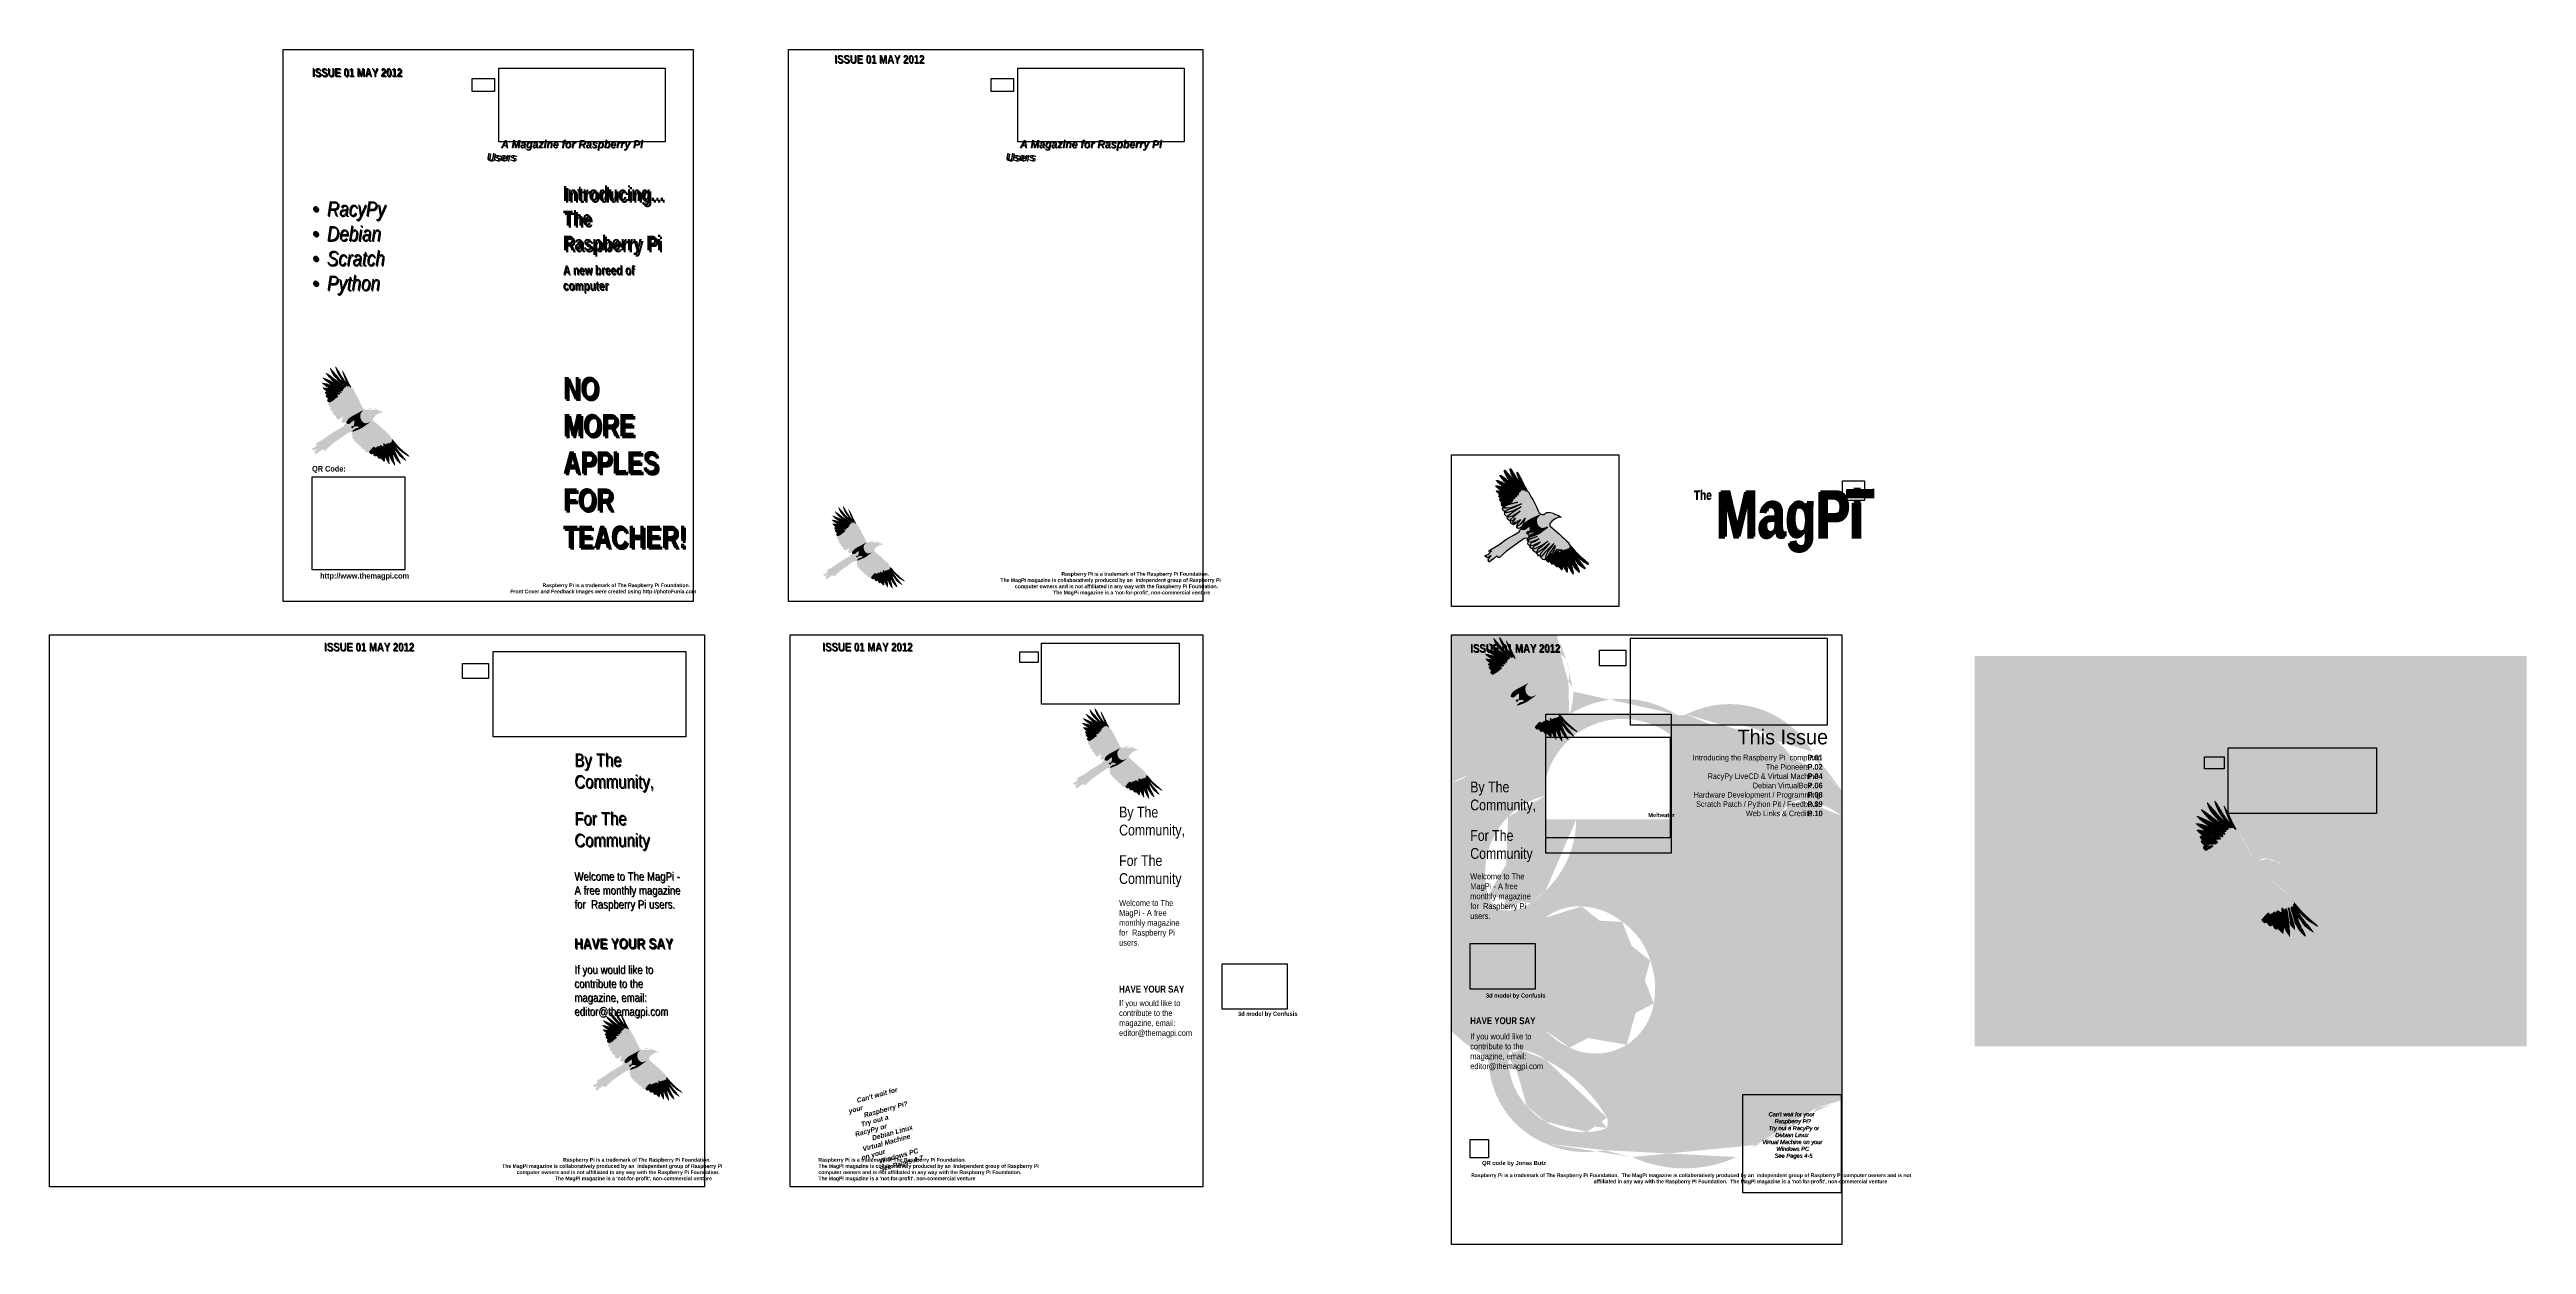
# Model space of a CAD drawing. Header units: millimetres. Extents: x -754 to 578, y -31 to 612.
import ezdxf

# ---------------------------------------------------------------- set-up
doc = ezdxf.new("R2010")
doc.units = ezdxf.units.MM
for name, color, linetype in [('Background Fill', 3, 'Continuous'), ('Images', 7, 'Continuous'), ('magpie', 4, 'Continuous'), ('magpiefill', 3, 'Continuous'), ('Text', 7, 'Continuous')]:
    doc.layers.add(name, color=color, linetype=linetype)
doc.styles.get("Standard").update_dxf_attribs({"font": 'arial.ttf'})
picture_1 = doc.add_image_def('image1.jpg', size_in_pixel=(3877, 2482))
picture_2 = doc.add_image_def('image2.png', size_in_pixel=(55, 61))
picture_3 = doc.add_image_def('image3.jpg', size_in_pixel=(300, 210))
picture_4 = doc.add_image_def('image4.png', size_in_pixel=(1000, 890))
picture_5 = doc.add_image_def('image5.png', size_in_pixel=(200, 200))
picture_6 = doc.add_image_def('image6.png', size_in_pixel=(1187, 699))
picture_7 = doc.add_image_def('image7.png', size_in_pixel=(1746, 774))
picture_8 = doc.add_image_def('image8.png', size_in_pixel=(273, 248))
picture_9 = doc.add_image_def('image9.jpg', size_in_pixel=(774, 625))
picture_10 = doc.add_image_def('image10.png', size_in_pixel=(500, 500))
picture_11 = doc.add_image_def('image11.jpg', size_in_pixel=(523, 700))
picture_12 = doc.add_image_def('image12.jpg', size_in_pixel=(700, 590))
picture_13 = doc.add_image_def('image13.jpg', size_in_pixel=(525, 700))
picture_14 = doc.add_image_def('image14.jpg', size_in_pixel=(520, 700))

msp = doc.modelspace()

# ---------------------------------------------------------------- texts
at = {"layer": 'Images', "attachment_point": 1}
for s, width, insert, char_height in [('\\pi7.6411;{\\fTempus Sans ITC|b1|i1|c0|p82;\\C40;\\c1626615;A Magazine for Raspberry Pi Users}', 93.474, (-519.1, 563.1), 4.212), ('\\pi7.0171;{\\fTempus Sans ITC|b1|i1|c0|p82;\\C256;\\c0;A Magazine for Raspberry Pi Users}', 92.85, (-518.2, 562.8), 4.212), ('\\pi7.6411;{\\fTempus Sans ITC|b1|i1|c0|p82;\\C40;\\c1626615;A Magazine for Raspberry Pi Users}', 93.474, (-239.9, 563.1), 4.212), ('\\pi7.0171;{\\fTempus Sans ITC|b1|i1|c0|p82;\\C256;\\c0;A Magazine for Raspberry Pi Users}', 92.85, (-239, 562.8), 4.212), ('\\pi-8,l8,t8,24;{\\fSymbol|b0|i1|c2|p18;\\C20;\\c864504;·^I\\fArial Narrow|b0|i1|c0|p34;RacyPy\\P\\fSymbol|b0|i1|c2|p18;·^I\\fArial Narrow|b0|i1|c0|p34;Debian\\H1.8333x; \\H0.54545x;\\P\\fSymbol|b0|i1|c2|p18;·^I\\fArial Narrow|b0|i1|c0|p34;Scratch\\H1.5726x; \\H0.63589x;\\P\\fSymbol|b0|i1|c2|p18;·^I\\fArial Narrow|b0|i1|c0|p34;Python\\H1.6574x; }', 50, (-613.1, 530.2), 8), ('\\pi-8,l8,t8,24;{\\fSymbol|b0|i1|c2|p18;\\C256;\\c0;·^I\\fArial Narrow|b0|i1|c0|p34;RacyPy\\P\\fSymbol|b0|i1|c2|p18;·^I\\fArial Narrow|b0|i1|c0|p34;Debian\\H1.8333x; \\H0.54545x;\\P\\fSymbol|b0|i1|c2|p18;·^I\\fArial Narrow|b0|i1|c0|p34;Scratch\\H1.5726x; \\H0.63589x;\\P\\fSymbol|b0|i1|c2|p18;·^I\\fArial Narrow|b0|i1|c0|p34;Python\\H1.6574x; }', 50, (-612.6, 529.7), 8)]:
    msp.add_mtext_dynamic_manual_height_columns(s, width=width, gutter_width=12.5, heights=[0], dxfattribs=dict(at, insert=insert, char_height=char_height))
at = {"layer": 'Text', "color": 44, "char_height": 4.5, "attachment_point": 1}
for s, width, insert in [('{\\fArial Narrow|b1|i0|c0|p34;\\C41;\\c9102079;ISSUE 01 MAY 2012}', 135, (-613.1, 601.8)), ('{\\fArial Narrow|b1|i0|c0|p34;\\C256;\\c0;ISSUE 01 MAY 2012}', 135, (-612.6, 601.3)), ('{\\fArial Narrow|b1|i0|c0|p34;\\C41;\\c9102079;ISSUE 01 MAY 2012}', 90.367, (-332.1, 608.9)), ('{\\fArial Narrow|b1|i0|c0|p34;\\C250;ISSUE 01 MAY 2012}', 90.367, (-331.8, 608.6)), ('{\\fArial Narrow|b1|i0|c0|p34;\\C41;\\c9102079;ISSUE 01 MAY 2012}', 90.367, (-606.6, 292.7)), ('{\\fArial Narrow|b1|i0|c0|p34;\\C250;ISSUE 01 MAY 2012}', 90.367, (-606.3, 292.4)), ('{\\fArial Narrow|b1|i0|c0|p34;\\C41;\\c9102079;ISSUE 01 MAY 2012}', 90.367, (-338.5, 292.7)), ('{\\fArial Narrow|b1|i0|c0|p34;\\C250;ISSUE 01 MAY 2012}', 90.367, (-338.2, 292.4)), ('{\\fArial Narrow|b1|i0|c0|p34;\\C41;\\c9102079;ISSUE 01 MAY 2012}', 90.367, (10, 292)), ('{\\fArial Narrow|b1|i0|c0|p34;\\C250;ISSUE 01 MAY 2012}', 90.367, (10.3, 291.7))]:
    msp.add_mtext_dynamic_manual_height_columns(s, width=width, gutter_width=12.5, heights=[0], dxfattribs=dict(at, insert=insert))
at = {"layer": 'Text', "attachment_point": 1}
for s, width, insert, char_height in [('{\\fImpact|b0|i0|c0|p34;\\C256;\\c16777215;Introducing... The Raspberry Pi}', 55, (-478.1, 538.4), 8), ('{\\fImpact|b0|i0|c0|p34;\\C256;\\c0;Introducing... The Raspberry Pi}', 55, (-477.1, 537.4), 8), ('{\\fImpact|b0|i0|c0|p34;\\C20;\\c939244;A new breed of computer}', 55, (-478.1, 495.7), 5), ('{\\fImpact|b0|i0|c0|p34;\\C256;\\c0;A new breed of computer}', 55, (-477.6, 495.2), 5), ('{\\fImpact|b0|i0|c0|p34;\\C2;NO MORE APPLES FOR TEACHER!}', 55, (-478.1, 435.7), 12), ('\\pi35.875;{\\fArial Narrow|b1|i0|c0|p34;\\C42;\\c632028;Raspberry Pi is a trademark of The Raspberry Pi Foundation.\\P\\pi18.556;Front Cover and Feedback Images were created using http://photoFunia.com\\H1.0213x; }', 101.884, (-525, 324.6), 2), ("\\pi35.875;{\\fArial Narrow|b1|i0|c0|p34;\\C42;\\c632028;Raspberry Pi is a trademark of The Raspberry Pi Foundation.\\P\\pi3.0317;The MagPi magazine is collaboratively produced by an  independent group of Raspberry Pi \\P\\pi10.849;computer owners and is not affilliated in any way with the Raspberry Pi Foundation.\\P\\pi31.423;The MagPi magazine is a 'not-for-profit', non-commercial venture}", 101.884, (-245.8, 330.7), 2), ('{\\fArial Narrow|b0|i0|c0|p34;\\C30;By The\\PCommunity,}', 60, (-472, 233.2), 7), ('{\\fArial Narrow|b0|i0|c0|p34;\\C30;By The\\PCommunity,}', 35, (10, 218), 5.8), ('{\\fArial Narrow|b0|i0|c0|p34;\\C30;For The\\PCommunity}', 60, (-472, 201.7), 7), ('{\\fArial Narrow|b0|i0|c0|p34;\\C256;\\c0;For The\\PCommunity}', 60, (-471.5, 201.2), 7), ('{\\fArial Narrow|b0|i0|c0|p34;\\C30;By The\\PCommunity,}', 35, (-178.9, 204.5), 5.8), ('\\pi55.133;{\\fArial Narrow|b1|i0|c0|p34;\\C254;Meltwater}', 66.872, (50.6, 201.1), 2.25), ('{\\fArial Narrow|b0|i0|c0|p34;\\C30;For The\\PCommunity}', 35, (10, 191.9), 5.8), ('{\\fArial Narrow|b0|i0|c0|p34;\\C30;For The\\PCommunity}', 35, (-178.9, 178.4), 5.8), ('{\\fArial Narrow|b1|i0|c0|p34;\\C30;HAVE YOUR SAY}', 60, (-472, 133.7), 5.6), ('{\\fArial Narrow|b1|i0|c0|p34;\\C256;\\c0;HAVE YOUR SAY}', 60, (-471.5, 133.2), 5.6), ('{\\fArial Narrow|b1|i0|c0|p34;\\C30;HAVE YOUR SAY}', 35, (-178.9, 108.2), 3.7), ('{\\fArial Narrow|b1|i0|c0|p34;\\C30;HAVE YOUR SAY}', 35, (10, 91.2), 3.7), ("\\pi35.89;{\\fArial Narrow|b1|i0|c0|p34;\\C42;\\c632028;Raspberry Pi is a trademark of The Raspberry Pi Foundation.\\P\\pi3.0464;The MagPi magazine is collaboratively produced by an  independent group of Raspberry Pi \\P\\pi10.864;computer owners and is not affilliated in any way with the Raspberry Pi Foundation.\\P\\pi31.438;The MagPi magazine is a 'not-for-profit', non-commercial venture}", 101.899, (-513.9, 15.5), 2), ("{\\fArial Narrow|b1|i0|c0|p34;\\C42;\\c632028;Raspberry Pi is a trademark of The Raspberry Pi Foundation.\\PThe MagPi magazine is collaboratively produced by an  independent group of Raspberry Pi computer owners and is not affilliated in any way with the Raspberry Pi Foundation.\\PThe MagPi magazine is a 'not-for-profit', non-commercial venture}", 100.851, (-340.7, 15.5), 2), ("\\pi0.17622;{\\fArial Narrow|b1|i0|c0|p34;\\C201;\\c16547542;Raspberry Pi is a trademark of The Raspberry Pi Foundation.  The MagPi magazine is collaboratively produced by an  independent group of Raspberry Pi computer owners and is not \\P\\pi66.041;affilliated in any way with the Raspberry Pi Foundation.  The MagPi magazine is a 'not-for-profit', non-commercial venture\\H1.0213x; }", 197.841, (10.4, 7.2), 2)]:
    msp.add_mtext_dynamic_manual_height_columns(s, width=width, gutter_width=12.5, heights=[0], dxfattribs=dict(at, insert=insert, char_height=char_height))
at = {"layer": 'Text', "color": 18, "true_color": 0x000000, "attachment_point": 1}
for s, width, insert, char_height in [('{\\fImpact|b0|i0|c0|p34;NO MORE APPLES FOR TEACHER!}', 55, (-477.1, 434.7), 12), ('{\\fArial Narrow|b0|i0|c0|p34;By The\\PCommunity,}', 60, (-471.5, 232.7), 7)]:
    msp.add_mtext_dynamic_manual_height_columns(s, width=width, gutter_width=12.5, heights=[0], dxfattribs=dict(at, insert=insert, char_height=char_height))
at = {"layer": 'Text', "color": 255, "attachment_point": 1}
for s, width, insert, char_height in [('{\\fArial Narrow|b1|i0|c0|p34;\\C255;\\c16777215;QR Code:}', 50, (-613.1, 387.8), 3), ('{\\fImpact|b0|i0|c0|p34;The}', 9.59, (130.3, 374.5), 5), ('{\\fImpact|b0|i0|c0|p34;MagPi}', 79.256, (141.9, 373.7), 25), ('{\\fImpact|b0|i0|c0|p34;\\C22;\\c12999;Pi}', 79.256, (196.9, 373.7), 25), ('\\pi4.3244;{\\fArial Narrow|b1|i0|c0|p34;\\C255;\\c16777215;http://www.themagpi.com}', 50, (-613.1, 330.2), 3), ('\\pi16.181;{\\fViner Hand ITC|b0|i0|c0|p66;This Issue}', 62.434, (137.6, 246), 8), ('\\pi7.3443;{\\fArial Narrow|b0|i0|c0|p34;Introducing the Raspberry Pi  computer\\P\\pi46.637;The Pioneers\\P\\pi15.321;RacyPy LiveCD & Virtual Machine\\P\\pi39.634;Debian VirtualBox\\P\\pi7.7699;Hardware Development / Programming\\P\\pi9.1349;Scratch Patch / Python Pit / Feedback\\P\\pi35.906;Web Links & Credits}', 66.859, (122.4, 232.4), 3), ('{\\fArial Narrow|b1|i0|c0|p34;\\C40;P.01\\PP.02\\PP.04\\PP.06\\PP.08\\PP.09\\PP.10}', 8.496, (191.5, 232.4), 3), ('{\\fArial Narrow|b0|i0|c0|p34;\\C256;\\c16777215;Welcome to The MagPi - A free monthly magazine \\H1.3504x; \\H0.74053x;for  Raspberry Pi users.\\H1.2421x; }', 60, (-472, 169.3), 4.5), ('{\\fArial Narrow|b0|i0|c0|p34;\\C256;\\c0;Welcome to The MagPi - A free monthly magazine \\H1.3504x; \\H0.74053x;for  Raspberry Pi users.\\H1.2421x; }', 60, (-471.7, 169), 4.5), ('{\\fArial Narrow|b0|i0|c0|p34;Welcome to The MagPi - A free \\H1.3504x; \\H0.74053x;monthly magazine \\H1.2251x; \\H0.81628x;for  Raspberry Pi \\H1.2754x; \\H0.78409x;users.\\H1.2501x; }', 35, (10, 168.6), 3.2), ('{\\fArial Narrow|b0|i0|c0|p34;\\C256;\\c16777215;Welcome to The MagPi - A free \\H1.3504x; \\H0.74053x;monthly magazine \\H1.2251x; \\H0.81628x;for  Raspberry Pi \\H1.2754x; \\H0.78409x;users.\\H1.2501x; }', 35, (-178.9, 154.3), 3.2), ('{\\fArial Narrow|b0|i0|c0|p34;\\C256;\\c16777215;If you would like to contribute to the \\H1.3419x; \\H0.74523x;magazine, email:\\H1.2194x; \\H0.82009x;\\Peditor@themagpi.com\\H1.2779x; }', 60, (-472, 119.1), 4.5), ('{\\fArial Narrow|b0|i0|c0|p34;\\C256;\\c0;If you would like to contribute to the \\H1.3419x; \\H0.74523x;magazine, email:\\H1.2194x; \\H0.82009x;\\Peditor@themagpi.com\\H1.2779x; }', 60, (-471.7, 118.8), 4.5), ('{\\fArial Narrow|b0|i0|c0|p34;\\C256;\\c16777215;If you would like to contribute to the \\H1.3419x; \\H0.74523x;magazine, email:\\H1.2194x; \\H0.82009x;\\Peditor@themagpi.com\\H1.2779x; }', 35, (-178.9, 100.4), 3.2), ('\\pi8.4359;{\\fArial Narrow|b1|i0|c0|p34;3d model by Confusis}', 35, (-123.4, 94.2), 2.25), ('\\pi8.4359;{\\fArial Narrow|b1|i0|c0|p34;3d model by Confusis}', 35, (10, 104), 2.25), ('{\\fArial Narrow|b0|i0|c0|p34;If you would like to contribute to the \\H1.3419x; \\H0.74523x;magazine, email:\\H1.2194x; \\H0.82009x;\\Peditor@themagpi.com\\H1.2779x; }', 35, (10, 82.5), 3.2), ('\\pi6.3747;{\\fArial Narrow|b1|i0|c0|p34;QR code by Jonas Butz}', 35, (10, 13.9), 2.25)]:
    msp.add_mtext_dynamic_manual_height_columns(s, width=width, gutter_width=12.5, heights=[0], dxfattribs=dict(at, insert=insert, char_height=char_height))
at = {"layer": 'Text', "color": 252, "attachment_point": 1}
for s, width, insert, char_height in [('{\\fImpact|b0|i0|c0|p34;The}', 9.59, (130.5, 374.7), 5), ('{\\fImpact|b0|i0|c0|p34;MagPi}', 79.256, (142.9, 374.7), 25)]:
    msp.add_mtext_dynamic_manual_height_columns(s, width=width, gutter_width=12.5, heights=[0], dxfattribs=dict(at, insert=insert, char_height=char_height))
at = {"layer": 'Text', "color": 38, "true_color": 0x3b2a07, "insert": (-325.9, 46.1), "char_height": 2.6, "attachment_point": 1, "rotation": 15.4874}
msp.add_mtext_dynamic_manual_height_columns("\\pi5.7584;{\\fFrench Script MT|b1|i1|c0|p66;\\C159;\\c5454903;Can't wait for your \\P\\pi7.3233;Raspberry Pi?\\P\\pi2.5493;  Try out a RacyPy or \\P\\pi8.2821;Debian Linux\\P\\pi1.8164;Virtual Machine on your \\P\\pi8.5909;Windows PC\\P\\pi7.7093;See Pages 4-7}", width=32.492, gutter_width=12.5, heights=[0], dxfattribs=at)
at = {"layer": 'Text', "color": 154, "insert": (166.7, 40.2), "char_height": 2.23, "attachment_point": 1}
msp.add_mtext_dynamic_manual_height_columns("\\pi3.6914;{\\fBerlin Sans FB|b0|i1|c0|p34;\\C41;\\c5631740;Can't wait for your \\P\\pi6.9598;Raspberry Pi?\\P\\pi2.0025;  Try out a RacyPy or \\P\\pi7.2956;Debian Linux\\P\\pi0.30108;Virtual Machine on your \\P\\pi7.9062;Windows PC\\P\\pi6.9536;See Pages 4-5}", width=32.492, gutter_width=12.5, heights=[0], dxfattribs=at)
at = {"layer": 'Text', "color": 38, "true_color": 0x3b2a07, "insert": (166.9, 40), "char_height": 2.23, "attachment_point": 1}
msp.add_mtext_dynamic_manual_height_columns("\\pi3.6914;{\\fBerlin Sans FB|b0|i1|c0|p34;\\C58;\\c88159;Can't wait for your \\P\\pi6.9598;Raspberry Pi?\\P\\pi2.0025;  Try out a RacyPy or \\P\\pi7.2956;Debian Linux\\P\\pi0.30108;Virtual Machine on your \\P\\pi7.9062;Windows PC\\P\\pi6.9536;See Pages 4-5}", width=32.492, gutter_width=12.5, heights=[0], dxfattribs=at)

# ---------------------------------------------------------------- hatches: boundary and pattern name
at = {"layer": 'Background Fill'}
h = msp.add_hatch(color=154, dxfattribs=at)
h.dxf.hatch_style = 1
h.paths.add_polyline_path([(227.4, 375.5), (212.1, 375.3), (212.2, 370.4), (227.4, 370.3)])
at = {"layer": 'Background Fill', "true_color": 0x608000}
h = msp.add_hatch(color=66, dxfattribs=at)
h.dxf.hatch_style = 1
edge = h.paths.add_edge_path()
edge.add_arc((-3.8, 237.7), 20.5, 280.7371, 308.365, ccw=False)
edge.add_line((0, 217.5), (0, 297))
edge.add_line((0, 297), (11.5, 297))
edge.add_arc((221.8, 252.1), 215, 167.9558, 188.1607)
at = {"layer": 'Background Fill', "true_color": 0x010101}
h = msp.add_hatch(color=18, dxfattribs=at)
h.dxf.hatch_style = 1
edge = h.paths.add_edge_path()
edge.add_arc((14.1, 66.1), 5.81, 1.2755, 62.4485)
edge.add_arc((50.2, 133.5), 70.7, 224.7442, 241.8118, ccw=False)
edge.add_line((0, 83.7), (0, 297))
edge.add_line((0, 297), (56.6, 297))
edge.add_arc((32.5, 286.7), 26.3, -0.7871, 23.1846, ccw=False)
edge.add_arc((55.9, 280.4), 6.51, 23.3943, 64.7353, ccw=False)
edge.add_arc((41.4, 275.6), 21.8, -10.6584, 19.7454, ccw=False)
edge.add_arc((57, 265.4), 8.52, 6.5974, 46.8175, ccw=False)
edge.add_arc((33.6, 265.7), 31.8, -21.3112, 1.2786, ccw=False)
edge.add_arc((92.1, 209), 53.5, 57.5684, 122.5657, ccw=False)
edge.add_arc((123.5, 260.7), 7.11, 247.2882, 292.7118)
edge.add_arc((149.5, 208.1), 51.6, 30.3707, 116.7639, ccw=False)
edge.add_arc((132.1, 199.6), 70.9, 19.9065, 29.211, ccw=False)
edge.add_arc((94.4, 102.5), 160, 43.7392, 49.2818, ccw=False)
edge.add_line((210, 213.1), (210, 197.6))
edge.add_line((210, 197.6), (117.4, 197.6))
edge.add_line((117.4, 197.6), (117.4, 243.4))
edge.add_arc((92.1, 208.9), 42.8, 53.6991, 165.6152)
edge.add_line((50.6, 219.6), (50.6, 23.2))
edge.add_arc((69.5, 69.1), 49.6, 183.3353, 247.603, ccw=False)
at = {"layer": 'Background Fill', "true_color": 0x608000}
h = msp.add_hatch(color=66, dxfattribs=at)
h.dxf.hatch_style = 1
edge = h.paths.add_edge_path()
edge.add_arc((376.7, 276.5), 365.8, 176.792, 183.9234)
edge.add_arc((133.8, 259.2), 122.3, 183.6196, 197.1684)
edge.add_arc((24.6, 255.3), 33.1, 256.7034, 268.4011)
edge.add_arc((24.2, 246.1), 23.9, 268.7199, 301.7758)
edge.add_arc((6.3, 271.3), 54.8, 303.7779, 336.888)
edge.add_arc((52.3, 252.5), 5.1, 254.3849, 328.8249, ccw=False)
edge.add_arc((7.3, 271.8), 49.9, 330.9303, 352.04)
edge.add_arc((50.4, 268.6), 7.34, 285.0505, 329.8428, ccw=False)
edge.add_arc((52.1, 262), 0.526, 171.3325, 289.0846, ccw=False)
edge.add_arc((16.6, 276.2), 37.7, 338.0138, 363.9509)
edge.add_arc((47.2, 280.5), 7.28, 297.6993, 346.3295, ccw=False)
edge.add_arc((50.2, 275.4), 1.41, 237.8437, 284.2199, ccw=False)
edge.add_arc((5, 282), 45.1, 350.159, 372.4892)
edge.add_arc((41.6, 293.2), 7.57, 300.0436, 348.7308, ccw=False)
edge.add_arc((43.8, 284.2), 2.99, 55.8084, 74.1801)
edge.add_arc((8, 289.3), 36.7, 356.4866, 372.1257)
edge.add_line((43.8, 297), (11.5, 297))
at = {"layer": 'Background Fill', "true_color": 0x990014}
h = msp.add_hatch(color=244, dxfattribs=at)
h.dxf.hatch_style = 1
edge = h.paths.add_edge_path()
edge.add_arc((149.3, 208), 40.8, 12.9865, 124.066)
edge.add_arc((128.7, 240), 2.81, 140.9458, 213.9621)
edge.add_arc((157.9, 261.9), 39.4, 216.6299, 244.7568)
edge.add_arc((204.8, 350.7), 139.7, 242.8933, 251.8574)
edge.add_arc((186, 286.6), 73, 250.18, 262.1677)
edge.add_arc((180.9, 252.7), 38.7, 262.8854, 277.1146)
edge.add_arc((184.4, 220.4), 6.26, 282.0521, 312.2239)
edge.add_arc((187, 217), 2.03, 321.1098, 363.8224)
h = msp.add_hatch(color=244, dxfattribs=at)
h.dxf.hatch_style = 1
edge = h.paths.add_edge_path()
edge.add_line((117.4, 197.6), (155.3, 197.6))
edge.add_arc((118.2, 181.3), 40.5, 23.7683, 91.1489)
edge.add_line((117.4, 221.7), (117.4, 197.6))
h = msp.add_hatch(color=244, dxfattribs=at)
h.dxf.hatch_style = 1
edge = h.paths.add_edge_path()
edge.add_line((50.6, 210.4), (50.6, 159.5))
edge.add_arc((6, 202.8), 62.1, 306.0521, 315.8437, ccw=False)
edge.add_arc((30.2, 170.4), 21.7, 265.0527, 304.7958, ccw=False)
edge.add_arc((29.9, 159.1), 10.5, 192.9459, 261.102, ccw=False)
edge.add_arc((61.1, 168.8), 43.1, 135.4459, 196.1882, ccw=False)
edge.add_arc((59.7, 170.4), 41, 102.8412, 135.6945, ccw=False)
h = msp.add_hatch(color=244, dxfattribs=at)
h.dxf.hatch_style = 1
edge = h.paths.add_edge_path()
edge.add_arc((188.8, 193.9), 14.2, 93.1459, 117.4824, ccw=False)
edge.add_arc((184.6, 166.6), 41.6, 52.3759, 85.2538, ccw=False)
edge.add_line((210, 199.6), (210, 197.6))
edge.add_line((210, 197.6), (175.8, 197.6))
edge.add_arc((192.1, 192.6), 17, 125.2733, 162.9625, ccw=False)
h = msp.add_hatch(color=244, dxfattribs=at)
h.dxf.hatch_style = 1
edge = h.paths.add_edge_path()
edge.add_line((50.6, 159.5), (50.6, 197.6))
edge.add_line((50.6, 197.6), (66.9, 197.6))
edge.add_arc((13.8, 197.8), 53.2, 313.8114, 359.7358, ccw=False)
at = {"layer": 'Background Fill', "true_color": 0x010101}
h = msp.add_hatch(color=18, dxfattribs=at)
h.dxf.hatch_style = 1
edge = h.paths.add_edge_path()
edge.add_arc((131.7, 187.7), 175.1, 253.6124, 258.6268, ccw=False)
edge.add_arc((72, 71.3), 52.6, 245.981, 281.3421, ccw=False)
edge.add_line((50.6, 23.2), (50.6, 197.6))
edge.add_line((50.6, 197.6), (210, 197.6))
edge.add_line((210, 197.6), (210, 46.7))
edge.add_arc((191.8, 82.5), 40.2, 276.8406, 296.9202, ccw=False)
edge.add_arc((180.3, 55.2), 20.6, 311.763, 322.3529, ccw=False)
edge.add_arc((112.9, 146.8), 134.2, 292.2012, 307.1683, ccw=False)
edge.add_arc((132, 60.6), 49.5, 295.6839, 309.6783, ccw=False)
edge.add_arc((125.3, 77.8), 67.9, 245.5275, 294.4725, ccw=False)
at = {"layer": 'Background Fill', "true_color": 0x990014}
h = msp.add_hatch(color=244, dxfattribs=at)
h.dxf.hatch_style = 1
edge = h.paths.add_edge_path()
edge.add_arc((115.3, 199.2), 45.4, 226.6442, 327.9713)
edge.add_arc((127.1, 188.2), 29.7, 333.9021, 378.4218)
edge.add_line((155.3, 197.6), (77.1, 197.6))
edge.add_arc((102.9, 186.9), 28, 157.5701, 227.8799)
h = msp.add_hatch(color=244, dxfattribs=at)
h.dxf.hatch_style = 1
edge = h.paths.add_edge_path()
edge.add_arc((242.1, 189), 66.9, 203.763, 224.0004)
edge.add_arc((219.9, 168.4), 36.6, 224.907, 254.3328)
edge.add_line((210, 133.1), (210, 197.6))
edge.add_line((210, 197.6), (175.8, 197.6))
edge.add_arc((227.4, 186.8), 52.7, 168.1753, 207.9669)
h = msp.add_hatch(color=244, dxfattribs=at)
h.dxf.hatch_style = 1
edge = h.paths.add_edge_path()
edge.add_arc((22, 82.8), 2.15, 255.2544, 333.6429)
edge.add_arc((-29.8, 93.7), 55, 347.6483, 369.4498)
edge.add_arc((-146.5, 87.4), 171.6, 5.1232, 14.6784)
edge.add_arc((-34.4, 120.4), 54.9, 10.9685, 31.7099)
edge.add_arc((11.1, 148), 1.81, 45.1361, 130.775)
edge.add_arc((39.1, 120.5), 41.1, 135.2761, 162.0302)
edge.add_line((0, 133.1), (0, 105.1))
edge.add_arc((39.8, 118.5), 41.9, 198.6001, 244.1457)
h = msp.add_hatch(color=244, dxfattribs=at)
h.dxf.hatch_style = 1
edge = h.paths.add_edge_path()
edge.add_line((50.6, 84), (50.6, 144.8))
edge.add_arc((68.2, 122.2), 28.7, 86.5319, 128.0277, ccw=False)
edge.add_arc((68.9, 115.1), 35.7, 50.0894, 88.2407, ccw=False)
edge.add_arc((69.1, 110.2), 39.5, 16.9098, 54.9029, ccw=False)
edge.add_arc((65.6, 106.7), 43.9, -10.5491, 20.0437, ccw=False)
edge.add_arc((76.9, 103.6), 32.2, 302.5062, 351.0723, ccw=False)
edge.add_arc((77.4, 104.2), 32.5, 244.5589, 301.2139, ccw=False)
edge.add_arc((81.8, 114.4), 43.6, 224.2426, 245.1617, ccw=False)
h = msp.add_hatch(color=244, dxfattribs=at)
h.dxf.hatch_style = 1
edge = h.paths.add_edge_path()
edge.add_arc((155.6, 119.2), 34.7, 48.2731, 104.7484)
edge.add_arc((156.3, 117.4), 36.7, 105.0691, 137.9553)
edge.add_arc((159.1, 113.8), 41.1, 136.7788, 181.7005)
edge.add_arc((148.7, 111.3), 30.8, 177.5288, 222.4559)
edge.add_arc((150.5, 109.8), 31.2, 218.2818, 268.7868)
edge.add_arc((152.1, 113.5), 35, 266.1869, 315.3269)
edge.add_arc((146.4, 119.8), 43.5, 314.8266, 357.227)
edge.add_arc((154.6, 119.5), 35.2, 357.0395, 406.78)
h = msp.add_hatch(color=244, dxfattribs=at)
h.dxf.hatch_style = 1
edge = h.paths.add_edge_path()
edge.add_line((50.6, 84), (50.6, 144.8))
edge.add_arc((68, 120.4), 30, 125.601, 167.6644)
edge.add_arc((83.5, 116.1), 46, 166.5759, 200.4757)
edge.add_arc((88.4, 119.4), 51.8, 201.9107, 223.0243)
h = msp.add_hatch(color=244, dxfattribs=at)
h.dxf.hatch_style = 1
edge = h.paths.add_edge_path()
edge.add_arc((218.6, 63.7), 34.1, 157.4708, 193.0546)
edge.add_arc((190.1, 57.2), 4.85, 193.4615, 260.466)
edge.add_arc((188.1, 91.3), 38.9, 271.7872, 304.2358)
edge.add_line((210, 59.1), (210, 112.7))
edge.add_arc((262.8, 53.8), 79.1, 131.875, 163.1177)
h = msp.add_hatch(color=244, dxfattribs=at)
h.dxf.hatch_style = 1
edge = h.paths.add_edge_path()
edge.add_arc((69.8, 69.6), 39.4, 179.2236, 221.7838, ccw=False)
edge.add_arc((33.4, 70.5), 2.98, 117.5963, 186.5853, ccw=False)
edge.add_arc((35.8, 64.3), 9.64, 83.2018, 113.0504, ccw=False)
edge.add_arc((31.9, 41.6), 32.7, 55.2685, 81.2336, ccw=False)
edge.add_line((50.6, 68.4), (50.6, 35))
edge.add_arc((70.5, 69.3), 39.7, 220.6921, 239.7908, ccw=False)
h = msp.add_hatch(color=244, dxfattribs=at)
h.dxf.hatch_style = 1
edge = h.paths.add_edge_path()
edge.add_line((50.6, 35), (50.6, 68.4))
edge.add_arc((14.9, -2.5), 79.3, 29.9736, 63.2615, ccw=False)
edge.add_arc((74.6, 34.5), 9.37, -16.952, 16.952, ccw=False)
edge.add_arc((73.4, 53.8), 24.3, 268.9399, 294.7158, ccw=False)
edge.add_arc((70.5, 67.8), 38.4, 238.7749, 273.7216, ccw=False)
h = msp.add_hatch(color=244, dxfattribs=at)
h.dxf.hatch_style = 1
edge = h.paths.add_edge_path()
edge.add_arc((105.1, 42.1), 11.9, 168.2028, 225.0628)
edge.add_arc((127.4, 64.1), 43.2, 224.8197, 251.5802)
edge.add_arc((128, 68.9), 47.9, 252.6545, 289.7268)
edge.add_arc((128.7, 66.3), 45.3, 290.0333, 326.6053)
edge.add_arc((154.8, 48.6), 13.8, 328.1738, 359.183)
edge.add_arc((156.1, 48.3), 12.5, 0.5821, 30.481)
edge.add_arc((151.9, 46.5), 17, 28.6097, 65.3389)
edge.add_arc((135.8, 4.6), 61.9, 67.9315, 119.1078)
edge.add_arc((115.8, 37.7), 23.3, 115.8085, 163.0594)
at = {"layer": 'magpiefill'}
h = msp.add_hatch(color=253, dxfattribs=at)
h.dxf.hatch_style = 1
h.paths.add_polyline_path([(-601.8, 439), (-602, 439.2), (-602.2, 439.4), (-602.4, 439.6), (-602.6, 439.8), (-602.7, 440), (-602.8, 440.1), (-603, 440.3), (-603.1, 440.4), (-603.2, 440.5), (-603.3, 440.5), (-603.3, 440.6), (-603.4, 440.6), (-603.4, 440.6), (-603.4, 440.5), (-603.5, 440.5), (-603.4, 440.4), (-603.4, 440.4), (-603.4, 440.3), (-603.4, 440.2), (-603.4, 440.1), (-603.4, 440), (-603.3, 439.8), (-603.3, 439.7), (-603.2, 439.6), (-603.2, 439.4), (-603.1, 439.3), (-603.1, 439.1), (-603, 438.9), (-602.9, 438.7), (-602.8, 438.4), (-602.7, 438.2), (-602.6, 438), (-602.5, 437.7), (-602.3, 437.5), (-602.2, 437.2), (-602, 437), (-601.8, 436.7), (-601.6, 436.3), (-601.2, 435.9), (-600.8, 435.4), (-600.2, 434.8), (-599.5, 434), (-598.6, 433.1), (-595.1, 430.7), (-595.1, 430.7), (-594.9, 430.7), (-594.8, 430.7), (-595.9, 431.4), (-596.7, 432.1), (-597.3, 432.6), (-597.8, 433), (-598.1, 433.3), (-598.4, 433.5), (-598.6, 433.8), (-598.8, 434), (-599, 434.2), (-599.2, 434.5), (-599.4, 434.7), (-599.6, 435), (-599.8, 435.2), (-600, 435.5), (-600.2, 435.7), (-600.5, 436), (-600.6, 436.2), (-600.8, 436.5), (-601, 436.7), (-601.2, 437), (-601.3, 437.2), (-601.5, 437.4), (-601.6, 437.6), (-601.7, 437.8), (-601.8, 438), (-601.9, 438.2), (-602, 438.3), (-602.1, 438.4), (-602.1, 438.5), (-602.1, 438.5), (-602, 438.5), (-602, 438.5), (-601.9, 438.4), (-601.7, 438.2), (-601.6, 438.1), (-601.4, 437.9), (-601.2, 437.6), (-601, 437.4), (-600.7, 437.2), (-600.5, 436.9), (-600.3, 436.7), (-600, 436.4), (-599.6, 436.1), (-599.1, 435.6), (-598.4, 435), (-598.2, 434.8), (-598.5, 435.2), (-598.9, 435.6), (-599.2, 436), (-599.5, 436.4), (-599.8, 436.8), (-600.1, 437.1), (-600.4, 437.4), (-600.7, 437.7), (-600.9, 438), (-601.2, 438.3), (-601.4, 438.6), (-601.6, 438.8)])
h = msp.add_hatch(color=255, dxfattribs=at)
h.dxf.hatch_style = 1
h.paths.add_polyline_path([(-598.2, 438), (-598.3, 438.3), (-598.5, 438.6), (-598.7, 438.8), (-598.8, 439.1), (-599, 439.4), (-599.2, 439.6), (-599.3, 439.9), (-599.5, 440.1), (-599.6, 440.3), (-599.8, 440.5), (-599.9, 440.7), (-600, 440.9), (-600.1, 441), (-600.2, 441.1), (-600.3, 441.2), (-600.4, 441.2), (-600.5, 441.2), (-600.5, 441.1), (-600.5, 441), (-600.5, 440.9), (-600.5, 440.8), (-600.5, 440.6), (-600.4, 440.4), (-600.4, 440.2), (-600.3, 440), (-600.3, 439.7), (-600.2, 439.5), (-600.1, 439.2), (-599.9, 438.9), (-599.8, 438.6), (-599.7, 438.2), (-599.5, 437.8), (-599.3, 437.4), (-599, 436.9), (-598.7, 436.4), (-598.3, 435.8), (-597.8, 435.1), (-597.4, 434.4), (-596.8, 433.9), (-596.4, 433.5), (-596, 433.1), (-595.6, 432.8), (-595.3, 432.5), (-595.1, 432.2), (-594.8, 432), (-594.7, 431.9), (-594.5, 431.7), (-594.4, 431.6), (-594.3, 431.6), (-594.2, 431.5), (-594.1, 431.5), (-594.1, 431.4), (-594.1, 431.4), (-594, 431.4), (-594, 431.4), (-594, 431.5), (-594, 431.5), (-594, 431.6), (-594, 431.7), (-594.1, 431.9), (-594.2, 432.1), (-594.3, 432.4), (-594.5, 432.7), (-595, 433.3), (-595.5, 433.9), (-595.8, 434.4), (-596.1, 434.8), (-596.3, 435.1), (-596.5, 435.4), (-596.7, 435.7), (-596.9, 436), (-597.1, 436.3), (-597.3, 436.6), (-597.5, 436.9), (-597.7, 437.1), (-597.8, 437.4), (-598, 437.7)])
at = {"layer": 'magpiefill', "true_color": 0x010101}
h = msp.add_hatch(color=18, dxfattribs=at)
h.dxf.hatch_style = 1
edge = h.paths.add_edge_path()
edge.add_line((-591.7, 406), (-593.4, 405.8))
edge.add_line((-593.4, 405.8), (-596.3, 403.8))
edge.add_line((-596.3, 403.8), (-602.4, 399.5))
edge.add_line((-602.4, 399.5), (-606, 396.1))
edge.add_line((-606, 396.1), (-606.6, 396.1))
edge.add_line((-606.6, 396.1), (-607.1, 396.6))
edge.add_line((-607.1, 396.6), (-607.2, 396.9))
edge.add_line((-607.2, 396.9), (-609, 395.6))
edge.add_line((-609, 395.6), (-611.4, 393.9))
edge.add_line((-611.4, 393.9), (-611.6, 395))
edge.add_line((-611.6, 395), (-611.5, 395.6))
edge.add_line((-611.5, 395.6), (-610.5, 396.7))
edge.add_line((-610.5, 396.7), (-610.2, 396.9))
edge.add_line((-610.2, 396.9), (-610.4, 397.1))
edge.add_line((-610.4, 397.1), (-612, 396))
edge.add_line((-612, 396), (-612.5, 396.3))
edge.add_line((-612.5, 396.3), (-612.5, 396.6))
edge.add_line((-612.5, 396.6), (-613.1, 396.6))
edge.add_line((-613.1, 396.6), (-613.4, 396.9))
edge.add_line((-613.4, 396.9), (-611.2, 398.1))
edge.add_line((-611.2, 398.1), (-610.8, 398.9))
edge.add_line((-610.8, 398.9), (-610, 399.5))
edge.add_line((-610, 399.5), (-611.5, 399.3))
edge.add_line((-611.5, 399.3), (-610.3, 400.3))
edge.add_line((-610.3, 400.3), (-606.4, 402.6))
edge.add_line((-606.4, 402.6), (-602.7, 405.3))
edge.add_line((-602.7, 405.3), (-598.5, 407.7))
edge.add_line((-598.5, 407.7), (-595.9, 409.2))
edge.add_line((-595.9, 409.2), (-595.7, 410.2))
edge.add_line((-595.7, 410.2), (-594.7, 410.8))
edge.add_line((-594.7, 410.8), (-593.7, 410.3))
edge.add_line((-593.7, 410.3), (-593.1, 410.4))
edge.add_line((-593.1, 410.4), (-591.6, 411.6))
edge.add_line((-591.6, 411.6), (-590.4, 412.4))
edge.add_line((-590.4, 412.4), (-590.4, 410.7))
edge.add_line((-590.4, 410.7), (-590.7, 409.4))
edge.add_line((-590.7, 409.4), (-591, 409.2))
edge.add_line((-591, 409.2), (-591.5, 409.4))
edge.add_line((-591.5, 409.4), (-592.2, 408.7))
edge.add_line((-592.2, 408.7), (-591.2, 407.9))
edge.add_line((-591.2, 407.9), (-591, 408.6))
edge.add_line((-591, 408.6), (-590.1, 409.1))
edge.add_line((-590.1, 409.1), (-588.9, 409.2))
edge.add_line((-588.9, 409.2), (-588.1, 408.9))
edge.add_line((-588.1, 408.9), (-588.1, 408.4))
edge.add_line((-588.1, 408.4), (-588.7, 408.2))
edge.add_line((-588.7, 408.2), (-589.9, 407.9))
edge.add_line((-589.9, 407.9), (-591.2, 406.9))
edge.add_line((-591.2, 406.9), (-591.2, 406.1))
edge.add_line((-591.2, 406.1), (-590.1, 406.6))
edge.add_line((-590.1, 406.6), (-587.5, 407.6))
edge.add_line((-587.5, 407.6), (-585.7, 408.6))
edge.add_line((-585.7, 408.6), (-583.9, 409.9))
edge.add_line((-583.9, 409.9), (-581.6, 411.6))
edge.add_line((-581.6, 411.6), (-582.8, 411.1))
edge.add_line((-582.8, 411.1), (-584, 410.7))
edge.add_line((-584, 410.7), (-585.2, 411))
edge.add_line((-585.2, 411), (-586.3, 411.9))
edge.add_line((-586.3, 411.9), (-587, 413.3))
edge.add_line((-587, 413.3), (-587.2, 414.8))
edge.add_line((-587.2, 414.8), (-586.9, 416.2))
edge.add_line((-586.9, 416.2), (-585.6, 417.6))
edge.add_line((-585.6, 417.6), (-586.3, 417.4))
edge.add_line((-586.3, 417.4), (-589.5, 415.7))
edge.add_line((-589.5, 415.7), (-592.2, 414.2))
edge.add_line((-592.2, 414.2), (-593.7, 413))
edge.add_line((-593.7, 413), (-594.5, 411.8))
edge.add_line((-594.5, 411.8), (-595.4, 411.1))
edge.add_line((-595.4, 411.1), (-596.3, 410.9))
edge.add_line((-596.3, 410.9), (-596.8, 411.1))
edge.add_line((-596.8, 411.1), (-597.1, 411.5))
edge.add_line((-597.1, 411.5), (-597.1, 412.4))
edge.add_line((-597.1, 412.4), (-596.5, 413.8))
edge.add_line((-596.5, 413.8), (-596.9, 414.7))
edge.add_line((-596.9, 414.7), (-597, 413.9))
edge.add_line((-597, 413.9), (-597.6, 413.5))
edge.add_line((-597.6, 413.5), (-598.9, 412.7))
edge.add_line((-598.9, 412.7), (-599.3, 413))
edge.add_line((-599.3, 413), (-599.8, 413.3))
edge.add_line((-599.8, 413.3), (-600.2, 413.7))
edge.add_line((-600.2, 413.7), (-600.4, 414.4))
edge.add_line((-600.4, 414.4), (-600.3, 414.8))
edge.add_line((-600.3, 414.8), (-600.9, 414.9))
edge.add_line((-600.9, 414.9), (-601.2, 415.2))
edge.add_line((-601.2, 415.2), (-601.6, 415.6))
edge.add_line((-601.6, 415.6), (-602, 416.1))
edge.add_line((-602, 416.1), (-601.8, 417))
edge.add_line((-601.8, 417), (-602, 417))
edge.add_line((-602, 417), (-602.5, 417.2))
edge.add_line((-602.5, 417.2), (-603.1, 417.7))
edge.add_line((-603.1, 417.7), (-603.4, 418.3))
edge.add_line((-603.4, 418.3), (-603.2, 418.8))
edge.add_line((-603.2, 418.8), (-603.1, 419.4))
edge.add_line((-603.1, 419.4), (-603.4, 419.5))
edge.add_line((-603.4, 419.5), (-604, 420))
edge.add_line((-604, 420), (-604.4, 420.8))
edge.add_line((-604.4, 420.8), (-604.3, 421.4))
edge.add_line((-604.3, 421.4), (-603.3, 422.1))
edge.add_line((-603.3, 422.1), (-601.9, 422.8))
edge.add_line((-601.9, 422.8), (-600.9, 423.6))
edge.add_line((-600.9, 423.6), (-600.1, 424.4))
edge.add_line((-600.1, 424.4), (-599.9, 424.5))
edge.add_line((-599.9, 424.5), (-599.6, 424.6))
edge.add_line((-599.6, 424.6), (-599.3, 424.9))
edge.add_line((-599.3, 424.9), (-599.2, 425.1))
edge.add_line((-599.2, 425.1), (-599.2, 425.3))
edge.add_line((-599.2, 425.3), (-599.3, 425.6))
edge.add_line((-599.3, 425.6), (-599.5, 425.8))
edge.add_line((-599.5, 425.8), (-599.6, 425.9))
edge.add_line((-599.6, 425.9), (-599.9, 425.9))
edge.add_line((-599.9, 425.9), (-599.7, 426.1))
edge.add_line((-599.7, 426.1), (-599.5, 426.1))
edge.add_line((-599.5, 426.1), (-599.2, 426.1))
edge.add_line((-599.2, 426.1), (-598.8, 426.1))
edge.add_line((-598.8, 426.1), (-598.5, 426.1))
edge.add_line((-598.5, 426.1), (-598.4, 426.2))
edge.add_line((-598.4, 426.2), (-598.2, 426.3))
edge.add_line((-598.2, 426.3), (-598.1, 426.6))
edge.add_line((-598.1, 426.6), (-598, 426.8))
edge.add_line((-598, 426.8), (-598.2, 427))
edge.add_line((-598.2, 427), (-599, 427.5))
edge.add_line((-599, 427.5), (-598, 427.2))
edge.add_line((-598, 427.2), (-597.5, 427.1))
edge.add_line((-597.5, 427.1), (-597.1, 427.3))
edge.add_line((-597.1, 427.3), (-597.1, 427.4))
edge.add_line((-597.1, 427.4), (-597.1, 427.7))
edge.add_line((-597.1, 427.7), (-597.3, 427.8))
edge.add_line((-597.3, 427.8), (-597.5, 428.1))
edge.add_line((-597.5, 428.1), (-597, 428.1))
edge.add_line((-597, 428.1), (-596.7, 428.1))
edge.add_line((-596.7, 428.1), (-596.4, 428.1))
edge.add_line((-596.4, 428.1), (-596.4, 428.2))
edge.add_line((-596.4, 428.2), (-596.4, 428.6))
edge.add_line((-596.4, 428.6), (-596.5, 428.8))
edge.add_line((-596.5, 428.8), (-596.6, 429.1))
edge.add_line((-596.6, 429.1), (-596.3, 429.1))
edge.add_line((-596.3, 429.1), (-596, 429.2))
edge.add_line((-596, 429.2), (-595.9, 429.4))
edge.add_line((-595.9, 429.4), (-595.9, 429.8))
edge.add_line((-595.9, 429.8), (-595.8, 429.9))
edge.add_line((-595.8, 429.9), (-595.6, 429.9))
edge.add_line((-595.6, 429.9), (-595.4, 429.9))
edge.add_line((-595.4, 429.9), (-595.3, 430))
edge.add_line((-595.3, 430), (-595.1, 430))
edge.add_line((-595.1, 430), (-595, 430.3))
edge.add_line((-595, 430.3), (-595, 430.4))
edge.add_line((-595, 430.4), (-595.3, 430.6))
edge.add_line((-595.3, 430.6), (-595.1, 430.7))
edge.add_line((-595.1, 430.7), (-594.9, 430.7))
edge.add_line((-594.9, 430.7), (-594.6, 430.6))
edge.add_line((-594.6, 430.6), (-594.3, 430.6))
edge.add_line((-594.3, 430.6), (-593.9, 430.6))
edge.add_line((-593.9, 430.6), (-593.3, 430.8))
edge.add_line((-593.3, 430.8), (-593, 430.8))
edge.add_line((-593, 430.8), (-593, 430.5))
edge.add_line((-593, 430.5), (-592.9, 430.2))
edge.add_line((-592.9, 430.2), (-592.5, 430))
edge.add_line((-592.5, 430), (-592, 430.2))
edge.add_line((-592, 430.2), (-591.7, 429.8))
edge.add_line((-591.7, 429.8), (-591.2, 429.4))
edge.add_arc((-697, 367.7), 122.5, 24.7197, 30.2779, ccw=False)
edge.add_arc((-583.8, 420.5), 2.56, 219.4264, 277.5113)
edge.add_arc((-581, 415.7), 3.3, 76.0979, 137.4829, ccw=False)
edge.add_arc((-581.2, 411.7), 7.31, 60.0192, 82.349, ccw=False)
edge.add_arc((-581.1, 407.3), 11.3, 55.1607, 71.7322, ccw=False)
edge.add_arc((-574.9, 411.2), 5.41, 86.6589, 120.3195)
edge.add_arc((-573.3, 408.5), 8.56, 120.8491, 144.9822)
edge.add_arc((-579.1, 412.8), 1.31, 152.0183, 206.956)
edge.add_arc((-679.2, 291.6), 156, 45.8931, 50.6392, ccw=False)
edge.add_line((-570.6, 403.6), (-570.8, 403.1))
edge.add_line((-570.8, 403.1), (-570.6, 402.9))
edge.add_line((-570.6, 402.9), (-570, 402.7))
edge.add_line((-570, 402.7), (-570.2, 402.3))
edge.add_line((-570.2, 402.3), (-570, 402))
edge.add_line((-570, 402), (-569.8, 401.7))
edge.add_line((-569.8, 401.7), (-570.3, 401.3))
edge.add_line((-570.3, 401.3), (-570.3, 401))
edge.add_line((-570.3, 401), (-570.2, 400.6))
edge.add_line((-570.2, 400.6), (-570.6, 400.4))
edge.add_line((-570.6, 400.4), (-571.1, 400.5))
edge.add_line((-571.1, 400.5), (-571.1, 400.1))
edge.add_line((-571.1, 400.1), (-571.7, 399.9))
edge.add_line((-571.7, 399.9), (-572, 400.1))
edge.add_line((-572, 400.1), (-572.2, 400.2))
edge.add_line((-572.2, 400.2), (-572.4, 399.9))
edge.add_line((-572.4, 399.9), (-572.7, 399.7))
edge.add_line((-572.7, 399.7), (-573, 399.8))
edge.add_line((-573, 399.8), (-573.8, 399.3))
edge.add_line((-573.8, 399.3), (-573.8, 399.5))
edge.add_line((-573.8, 399.5), (-574.4, 400))
edge.add_line((-574.4, 400), (-574.4, 400.2))
edge.add_line((-574.4, 400.2), (-574.5, 400.1))
edge.add_line((-574.5, 400.1), (-574.8, 399.6))
edge.add_line((-574.8, 399.6), (-574.8, 399.2))
edge.add_line((-574.8, 399.2), (-574.8, 398.4))
edge.add_line((-574.8, 398.4), (-575.3, 398.4))
edge.add_line((-575.3, 398.4), (-575.5, 398.6))
edge.add_line((-575.5, 398.6), (-575.5, 398.7))
edge.add_line((-575.5, 398.7), (-576.1, 398.9))
edge.add_line((-576.1, 398.9), (-576.4, 399.1))
edge.add_line((-576.4, 399.1), (-576.6, 399))
edge.add_line((-576.6, 399), (-576.6, 398.7))
edge.add_line((-576.6, 398.7), (-576.9, 398.2))
edge.add_line((-576.9, 398.2), (-577.2, 398.4))
edge.add_line((-577.2, 398.4), (-577.2, 398.5))
edge.add_line((-577.2, 398.5), (-577.9, 398.4))
edge.add_line((-577.9, 398.4), (-578.3, 397.9))
edge.add_line((-578.3, 397.9), (-579, 397.6))
edge.add_line((-579, 397.6), (-579.4, 397.8))
edge.add_line((-579.4, 397.8), (-579.6, 398.1))
edge.add_line((-579.6, 398.1), (-579.9, 398.1))
edge.add_line((-579.9, 398.1), (-580.6, 397.6))
edge.add_line((-580.6, 397.6), (-581.2, 397))
edge.add_line((-581.2, 397), (-581.8, 396.2))
edge.add_line((-581.8, 396.2), (-582.3, 395.6))
edge.add_line((-582.3, 395.6), (-582.7, 395.2))
edge.add_line((-582.7, 395.2), (-583.3, 395))
edge.add_line((-583.3, 395), (-583.9, 395.1))
edge.add_line((-583.9, 395.1), (-584.2, 395.5))
edge.add_line((-584.2, 395.5), (-584.6, 395.9))
edge.add_line((-584.6, 395.9), (-584.8, 396.4))
edge.add_line((-584.8, 396.4), (-585.1, 396.8))
edge.add_line((-585.1, 396.8), (-585.4, 396.9))
edge.add_line((-585.4, 396.9), (-585.8, 397))
edge.add_line((-585.8, 397), (-586.1, 397))
edge.add_line((-586.1, 397), (-586.6, 397.9))
edge.add_line((-586.6, 397.9), (-587.2, 398.6))
edge.add_line((-587.2, 398.6), (-587.4, 398.6))
edge.add_line((-587.4, 398.6), (-587.9, 398.8))
edge.add_line((-587.9, 398.8), (-588.7, 399.6))
edge.add_line((-588.7, 399.6), (-589, 400))
edge.add_line((-589, 400), (-589.1, 400.2))
edge.add_line((-589.1, 400.2), (-589.2, 400.6))
edge.add_line((-589.2, 400.6), (-589.4, 400.6))
edge.add_line((-589.4, 400.6), (-590, 400.8))
edge.add_line((-590, 400.8), (-590, 400.9))
edge.add_line((-590, 400.9), (-590.3, 401.3))
edge.add_line((-590.3, 401.3), (-590.3, 401.4))
edge.add_line((-590.3, 401.4), (-590.6, 402.1))
edge.add_line((-590.6, 402.1), (-591, 402.3))
edge.add_line((-591, 402.3), (-591.2, 402.5))
edge.add_line((-591.2, 402.5), (-591.4, 402.9))
edge.add_line((-591.4, 402.9), (-591.5, 403.3))
edge.add_line((-591.5, 403.3), (-591.5, 403.7))
edge.add_line((-591.5, 403.7), (-591.1, 404.3))
edge.add_line((-591.1, 404.3), (-591.3, 404.2))
edge.add_line((-591.3, 404.2), (-591.7, 404.7))
edge.add_line((-591.7, 404.7), (-591.8, 405.1))
edge.add_line((-591.8, 405.1), (-591.3, 405.8))
edge.add_line((-591.3, 405.8), (-591.7, 406))
at = {"layer": 'magpiefill'}
h = msp.add_hatch(color=253, dxfattribs=at)
h.dxf.hatch_style = 1
h.paths.add_polyline_path([(-604.1, 431.8), (-604.5, 432), (-604.9, 432.1), (-605.3, 432.2), (-605.6, 432.2), (-606, 432.3), (-606.2, 432.4), (-606.5, 432.4), (-606.7, 432.5), (-606.9, 432.5), (-607.1, 432.5), (-607.3, 432.5), (-607.4, 432.5), (-607.5, 432.6), (-607.6, 432.6), (-607.7, 432.5), (-607.8, 432.5), (-607.8, 432.5), (-607.8, 432.5), (-607.8, 432.5), (-607.8, 432.4), (-607.8, 432.4), (-607.7, 432.3), (-607.7, 432.2), (-607.6, 432.1), (-607.5, 432), (-607.3, 431.9), (-607.2, 431.8), (-607, 431.6), (-606.7, 431.4), (-606.4, 431.1), (-606.1, 430.9), (-605.6, 430.5), (-605, 430.2), (-604.3, 429.7), (-604, 429.7), (-603.7, 429.7), (-603.4, 429.6), (-603.3, 429.6), (-603.6, 429.8), (-603.9, 429.9), (-604.1, 430.1), (-604.3, 430.2), (-604.4, 430.4), (-604.6, 430.5), (-604.7, 430.6), (-604.7, 430.7), (-604.8, 430.8), (-604.8, 430.9), (-604.9, 431), (-604.9, 431.1), (-604.9, 431.1), (-604.9, 431.2), (-604.9, 431.2), (-604.9, 431.3), (-604.9, 431.4), (-604.9, 431.4), (-604.8, 431.4), (-604.8, 431.5), (-604.7, 431.5), (-604.7, 431.6), (-604.6, 431.6), (-604.5, 431.6), (-604.4, 431.6), (-604.2, 431.6), (-604.1, 431.6), (-603.9, 431.5), (-603.7, 431.5), (-603.5, 431.4), (-603.2, 431.3), (-602.9, 431.2), (-602.6, 431.1), (-602.2, 431), (-601.6, 430.8), (-601, 430.5), (-600.2, 430.2), (-599.2, 429.8), (-598, 429.3), (-596.5, 428.8), (-596.5, 428.8), (-596.6, 429.1), (-597.1, 429.3), (-597.6, 429.6), (-598.2, 429.8), (-598.7, 430), (-599.3, 430.2), (-599.9, 430.4), (-600.5, 430.6), (-601.1, 430.8), (-601.7, 431), (-602.2, 431.2), (-602.7, 431.4), (-603.2, 431.6), (-603.7, 431.7)])
h = msp.add_hatch(color=253, dxfattribs=at)
h.dxf.hatch_style = 1
h.paths.add_polyline_path([(-603.4, 433.8), (-603.8, 434), (-604.2, 434.2), (-604.6, 434.3), (-605, 434.5), (-605.3, 434.7), (-605.7, 434.8), (-606, 434.9), (-606.3, 435), (-606.6, 435.1), (-606.8, 435.2), (-607, 435.3), (-607.2, 435.3), (-607.3, 435.3), (-607.4, 435.3), (-607.4, 435.3), (-607.4, 435.2), (-607.4, 435.1), (-607.3, 435), (-607.1, 434.8), (-607, 434.6), (-606.7, 434.4), (-606.5, 434.2), (-606.2, 433.9), (-605.9, 433.6), (-605.5, 433.3), (-605, 432.9), (-604.4, 432.4), (-603.7, 432), (-602.9, 431.5), (-602.7, 431.4), (-602.2, 431.2), (-601.7, 431), (-601.5, 431), (-602.1, 431.3), (-602.5, 431.7), (-602.9, 432), (-603.3, 432.3), (-603.5, 432.6), (-603.7, 432.9), (-603.9, 433.1), (-604, 433.3), (-604.1, 433.4), (-604.1, 433.5), (-604.1, 433.6), (-603.9, 433.6), (-603.6, 433.6), (-603.1, 433.5), (-602.5, 433.2), (-601.6, 433), (-601.7, 433), (-602.1, 433.2), (-602.5, 433.4), (-603, 433.6)])
h = msp.add_hatch(color=253, dxfattribs=at)
h.dxf.hatch_style = 1
h.paths.add_polyline_path([(-603, 429.6), (-603.4, 429.6), (-603.7, 429.7), (-604, 429.7), (-604.4, 429.7), (-604.7, 429.8), (-605, 429.8), (-605.3, 429.9), (-605.6, 429.9), (-605.9, 429.9), (-606.2, 430), (-606.4, 430), (-606.6, 430), (-606.8, 430.1), (-607, 430.1), (-607.1, 430.1), (-607.3, 430.1), (-607.3, 430), (-607.4, 430), (-607.4, 430), (-607.4, 429.9), (-607.4, 429.8), (-607.4, 429.8), (-607.3, 429.7), (-607.2, 429.6), (-607.1, 429.4), (-606.9, 429.2), (-606.7, 428.9), (-606.3, 428.6), (-605.8, 428.2), (-605.3, 427.8), (-604.9, 427.8), (-604.5, 427.8), (-604.1, 427.8), (-603.6, 427.7), (-603, 427.7), (-602.4, 427.7), (-601.8, 427.7), (-601.2, 427.6), (-600.6, 427.6), (-600, 427.5), (-599.5, 427.5), (-599, 427.5), (-598, 427.2), (-597.5, 427.1), (-597.1, 427.3), (-597.1, 427.4), (-597.1, 427.7), (-597.3, 427.8), (-597.5, 428.1), (-597, 428.1), (-596.7, 428.1), (-596.4, 428.1), (-596.4, 428.2), (-596.4, 428.2), (-596.7, 428.3), (-597.1, 428.4), (-597.4, 428.5), (-597.7, 428.5), (-598, 428.6), (-598.3, 428.7), (-598.6, 428.7), (-598.9, 428.8), (-599.3, 428.9), (-599.6, 429), (-600.1, 429.1), (-600.5, 429.1), (-600.9, 429.2), (-601.4, 429.3), (-601.8, 429.4), (-602.2, 429.4), (-602.6, 429.5)])
h.paths.add_polyline_path([(-605.2, 429), (-605.1, 429.1), (-605.1, 429.1), (-605, 429.2), (-604.9, 429.2), (-604.8, 429.2), (-604.7, 429.3), (-604.6, 429.3), (-604.4, 429.3), (-604.2, 429.3), (-603.9, 429.3), (-603.6, 429.3), (-603.3, 429.2), (-603, 429.2), (-602.6, 429.1), (-602.1, 429.1), (-601.7, 429), (-601.3, 428.9), (-600.8, 428.8), (-600.4, 428.7), (-600, 428.6), (-599.7, 428.6), (-599.4, 428.5), (-599.1, 428.4), (-598.8, 428.4), (-598.6, 428.3), (-598.4, 428.2), (-598.2, 428.2), (-598, 428.1), (-597.9, 428.1), (-597.8, 428), (-597.7, 427.9), (-597.6, 427.9), (-597.5, 427.8), (-597.5, 427.8), (-597.5, 427.7), (-597.4, 427.7), (-597.4, 427.6), (-597.4, 427.6), (-597.4, 427.5), (-597.4, 427.5), (-597.5, 427.5), (-597.5, 427.4), (-597.6, 427.4), (-597.6, 427.4), (-597.7, 427.4), (-597.8, 427.4), (-597.9, 427.4), (-598.1, 427.4), (-598.2, 427.4), (-598.4, 427.4), (-598.7, 427.5), (-598.9, 427.5), (-599.3, 427.5), (-599.6, 427.6), (-600, 427.6), (-600.4, 427.7), (-600.8, 427.7), (-601.2, 427.8), (-601.6, 427.8), (-602, 427.8), (-602.4, 427.9), (-602.8, 427.9), (-603.1, 428), (-603.4, 428), (-603.7, 428), (-604, 428.1), (-604.2, 428.1), (-604.4, 428.2), (-604.6, 428.2), (-604.7, 428.3), (-604.8, 428.4), (-604.9, 428.5), (-605, 428.5), (-605.1, 428.6), (-605.1, 428.7), (-605.1, 428.7), (-605.2, 428.8), (-605.2, 428.9), (-605.2, 429)], flags=16)
h = msp.add_hatch(color=253, dxfattribs=at)
h.dxf.hatch_style = 1
h.paths.add_polyline_path([(-598.2, 427), (-599, 427.5), (-599.5, 427.5), (-600, 427.5), (-600.6, 427.6), (-601.2, 427.6), (-601.8, 427.7), (-602.4, 427.7), (-603, 427.7), (-603.6, 427.7), (-604.1, 427.8), (-604.5, 427.8), (-604.9, 427.8), (-605.3, 427.8), (-605.6, 427.7), (-605.8, 427.7), (-606, 427.6), (-606.1, 427.5), (-606.2, 427.4), (-606.2, 427.3), (-606.2, 427.1), (-606.1, 427), (-606, 426.8), (-605.8, 426.5), (-605.5, 426.3), (-605.2, 426), (-605.1, 426), (-604.9, 426), (-604.5, 426), (-604.1, 426), (-603.7, 426), (-603.1, 426), (-602.5, 426), (-602, 426), (-601.4, 426), (-600.8, 425.9), (-600.3, 425.9), (-599.9, 425.9), (-599.7, 426.1), (-599.5, 426.1), (-599.2, 426.1), (-598.8, 426.1), (-598.5, 426.1), (-598.4, 426.2), (-598.2, 426.3), (-598.1, 426.6), (-598, 426.8)])
h.paths.add_polyline_path([(-604.9, 426.9), (-604.9, 427), (-604.9, 427.1), (-604.9, 427.1), (-604.8, 427.2), (-604.8, 427.2), (-604.7, 427.3), (-604.5, 427.3), (-604.4, 427.4), (-604.2, 427.4), (-604, 427.4), (-603.8, 427.5), (-603.5, 427.5), (-603.2, 427.5), (-602.9, 427.5), (-602.6, 427.4), (-602.2, 427.4), (-601.9, 427.4), (-601.6, 427.4), (-601.2, 427.4), (-600.9, 427.3), (-600.6, 427.3), (-600.3, 427.3), (-600, 427.3), (-599.7, 427.2), (-599.5, 427.2), (-599.3, 427.1), (-599.1, 427.1), (-598.9, 427.1), (-598.8, 427), (-598.7, 427), (-598.6, 426.9), (-598.5, 426.9), (-598.5, 426.8), (-598.4, 426.7), (-598.4, 426.7), (-598.4, 426.6), (-598.4, 426.6), (-598.5, 426.5), (-598.5, 426.4), (-598.6, 426.4), (-598.7, 426.3), (-598.8, 426.3), (-599, 426.3), (-599.1, 426.2), (-599.3, 426.2), (-599.6, 426.2), (-599.8, 426.2), (-600.1, 426.2), (-600.5, 426.2), (-600.8, 426.2), (-601.2, 426.2), (-601.6, 426.2), (-602, 426.2), (-602.4, 426.2), (-602.8, 426.2), (-603.2, 426.2), (-603.5, 426.3), (-603.8, 426.3), (-604, 426.3), (-604.2, 426.3), (-604.3, 426.3), (-604.4, 426.3), (-604.5, 426.4), (-604.6, 426.4), (-604.7, 426.4), (-604.8, 426.5), (-604.8, 426.5), (-604.9, 426.6), (-604.9, 426.7), (-604.9, 426.8), (-604.9, 426.8)], flags=16)
h = msp.add_hatch(color=253, dxfattribs=at)
h.dxf.hatch_style = 1
h.paths.add_polyline_path([(-602.9, 436.2), (-603.2, 436.5), (-603.5, 436.7), (-603.8, 436.8), (-604, 437), (-604.2, 437.2), (-604.5, 437.3), (-604.7, 437.4), (-604.9, 437.6), (-605, 437.6), (-605.2, 437.7), (-605.3, 437.8), (-605.5, 437.8), (-605.6, 437.8), (-605.7, 437.8), (-605.7, 437.8), (-605.8, 437.8), (-605.8, 437.8), (-605.8, 437.7), (-605.8, 437.6), (-605.7, 437.5), (-605.6, 437.4), (-605.5, 437.3), (-605.4, 437.1), (-605.2, 436.9), (-605, 436.6), (-604.8, 436.3), (-604.5, 436), (-604.2, 435.6), (-603.8, 435.2), (-603.3, 434.7), (-602.8, 434.1), (-602.2, 433.5), (-601.5, 432.9), (-601.4, 432.8), (-601, 432.7), (-600.6, 432.5), (-600.4, 432.4), (-600.7, 432.8), (-601, 433.2), (-601.3, 433.5), (-601.5, 433.8), (-601.7, 434.1), (-601.9, 434.3), (-602.1, 434.5), (-602.2, 434.7), (-602.3, 434.8), (-602.4, 434.9), (-602.5, 435), (-602.6, 435.1), (-602.6, 435.2), (-602.6, 435.2), (-602.6, 435.3), (-602.5, 435.3), (-602.5, 435.3), (-602.4, 435.3), (-602.2, 435.3), (-602, 435.1), (-601.6, 434.9), (-601, 434.6), (-600.3, 434.2), (-600.8, 434.6), (-601.2, 434.9), (-601.6, 435.2), (-602, 435.5), (-602.3, 435.8), (-602.6, 436)])
h = msp.add_hatch(color=255, dxfattribs=at)
h.dxf.hatch_style = 1
h.paths.add_polyline_path([(-599.7, 428.6), (-600, 428.6), (-600.4, 428.7), (-600.8, 428.8), (-601.3, 428.9), (-601.7, 429), (-602.1, 429.1), (-602.6, 429.1), (-603, 429.2), (-603.3, 429.2), (-603.6, 429.3), (-603.9, 429.3), (-604.2, 429.3), (-604.4, 429.3), (-604.6, 429.3), (-604.7, 429.3), (-604.8, 429.2), (-604.9, 429.2), (-605, 429.2), (-605.1, 429.1), (-605.1, 429.1), (-605.2, 429), (-605.2, 429), (-605.2, 428.9), (-605.2, 428.8), (-605.1, 428.7), (-605.1, 428.7), (-605.1, 428.6), (-605, 428.5), (-604.9, 428.5), (-604.8, 428.4), (-604.7, 428.3), (-604.6, 428.2), (-604.4, 428.2), (-604.2, 428.1), (-604, 428.1), (-603.7, 428), (-603.4, 428), (-603.1, 428), (-602.8, 427.9), (-602.4, 427.9), (-602, 427.8), (-601.6, 427.8), (-601.2, 427.8), (-600.8, 427.7), (-600.4, 427.7), (-600, 427.6), (-599.6, 427.6), (-599.3, 427.5), (-598.9, 427.5), (-598.7, 427.5), (-598.4, 427.4), (-598.2, 427.4), (-598.1, 427.4), (-597.9, 427.4), (-597.8, 427.4), (-597.7, 427.4), (-597.6, 427.4), (-597.6, 427.4), (-597.5, 427.4), (-597.5, 427.5), (-597.4, 427.5), (-597.4, 427.5), (-597.4, 427.6), (-597.4, 427.6), (-597.4, 427.7), (-597.5, 427.7), (-597.5, 427.8), (-597.5, 427.8), (-597.6, 427.9), (-597.7, 427.9), (-597.8, 428), (-597.9, 428.1), (-598, 428.1), (-598.2, 428.2), (-598.4, 428.2), (-598.6, 428.3), (-598.8, 428.4), (-599.1, 428.4), (-599.4, 428.5)])
h = msp.add_hatch(color=255, dxfattribs=at)
h.dxf.hatch_style = 1
h.paths.add_polyline_path([(-601, 430.5), (-601.6, 430.8), (-602.2, 431), (-602.6, 431.1), (-602.9, 431.2), (-603.2, 431.3), (-603.5, 431.4), (-603.7, 431.5), (-603.9, 431.5), (-604.1, 431.6), (-604.2, 431.6), (-604.4, 431.6), (-604.5, 431.6), (-604.6, 431.6), (-604.7, 431.6), (-604.7, 431.5), (-604.8, 431.5), (-604.8, 431.4), (-604.9, 431.4), (-604.9, 431.4), (-604.9, 431.3), (-604.9, 431.2), (-604.9, 431.2), (-604.9, 431.1), (-604.9, 431.1), (-604.9, 431), (-604.8, 430.9), (-604.8, 430.8), (-604.7, 430.7), (-604.7, 430.6), (-604.6, 430.5), (-604.4, 430.4), (-604.3, 430.2), (-604.1, 430.1), (-603.9, 429.9), (-603.6, 429.8), (-603.3, 429.6), (-603, 429.6), (-602.6, 429.5), (-602.2, 429.4), (-601.8, 429.4), (-601.4, 429.3), (-600.9, 429.2), (-600.5, 429.1), (-600.1, 429.1), (-599.6, 429), (-599.3, 428.9), (-598.9, 428.8), (-598.6, 428.7), (-598.3, 428.7), (-598, 428.6), (-597.7, 428.5), (-597.4, 428.5), (-597.1, 428.4), (-596.7, 428.3), (-596.4, 428.2), (-596.4, 428.6), (-596.5, 428.8), (-598, 429.3), (-599.2, 429.8), (-600.2, 430.2)])
h = msp.add_hatch(color=255, dxfattribs=at)
h.dxf.hatch_style = 1
h.paths.add_polyline_path([(-598.5, 426.9), (-598.6, 426.9), (-598.7, 427), (-598.8, 427), (-598.9, 427.1), (-599.1, 427.1), (-599.3, 427.1), (-599.5, 427.2), (-599.7, 427.2), (-600, 427.3), (-600.3, 427.3), (-600.6, 427.3), (-600.9, 427.3), (-601.2, 427.4), (-601.6, 427.4), (-601.9, 427.4), (-602.2, 427.4), (-602.6, 427.4), (-602.9, 427.5), (-603.2, 427.5), (-603.5, 427.5), (-603.8, 427.5), (-604, 427.4), (-604.2, 427.4), (-604.4, 427.4), (-604.5, 427.3), (-604.7, 427.3), (-604.8, 427.2), (-604.8, 427.2), (-604.9, 427.1), (-604.9, 427.1), (-604.9, 427), (-604.9, 426.9), (-604.9, 426.8), (-604.9, 426.8), (-604.9, 426.7), (-604.9, 426.6), (-604.8, 426.5), (-604.8, 426.5), (-604.7, 426.4), (-604.6, 426.4), (-604.5, 426.4), (-604.4, 426.3), (-604.3, 426.3), (-604.2, 426.3), (-604, 426.3), (-603.8, 426.3), (-603.5, 426.3), (-603.2, 426.2), (-602.8, 426.2), (-602.4, 426.2), (-602, 426.2), (-601.6, 426.2), (-601.2, 426.2), (-600.8, 426.2), (-600.5, 426.2), (-600.1, 426.2), (-599.8, 426.2), (-599.6, 426.2), (-599.3, 426.2), (-599.1, 426.2), (-599, 426.3), (-598.8, 426.3), (-598.7, 426.3), (-598.6, 426.4), (-598.5, 426.4), (-598.5, 426.5), (-598.4, 426.6), (-598.4, 426.6), (-598.4, 426.7), (-598.4, 426.7), (-598.5, 426.8)])
h = msp.add_hatch(color=255, dxfattribs=at)
h.dxf.hatch_style = 1
h.paths.add_polyline_path([(-600.2, 432.3), (-600.6, 432.5), (-601, 432.7), (-601.4, 432.8), (-601.6, 433), (-602.5, 433.2), (-603.1, 433.5), (-603.6, 433.6), (-603.9, 433.6), (-604.1, 433.6), (-604.1, 433.5), (-604.1, 433.4), (-604, 433.3), (-603.9, 433.1), (-603.7, 432.9), (-603.5, 432.6), (-603.3, 432.3), (-602.9, 432), (-602.5, 431.7), (-602.1, 431.3), (-601.5, 431), (-601.1, 430.8), (-600.5, 430.6), (-599.9, 430.4), (-599.3, 430.2), (-598.7, 430), (-598.2, 429.8), (-597.6, 429.6), (-597.1, 429.3), (-596.6, 429.1), (-596.3, 429.1), (-596, 429.2), (-595.9, 429.4), (-595.9, 429.8), (-595.8, 429.9), (-596.1, 430.1), (-596.5, 430.3), (-596.9, 430.5), (-597.3, 430.8), (-597.7, 431), (-598.1, 431.2), (-598.5, 431.4), (-599, 431.7), (-599.4, 431.9), (-599.8, 432.1)])
h = msp.add_hatch(color=255, dxfattribs=at)
h.dxf.hatch_style = 1
h.paths.add_polyline_path([(-599.3, 433.6), (-600.3, 434.2), (-601, 434.6), (-601.6, 434.9), (-602, 435.1), (-602.2, 435.3), (-602.4, 435.3), (-602.5, 435.3), (-602.5, 435.3), (-602.6, 435.3), (-602.6, 435.2), (-602.6, 435.2), (-602.6, 435.1), (-602.5, 435), (-602.4, 434.9), (-602.3, 434.8), (-602.2, 434.7), (-602.1, 434.5), (-601.9, 434.3), (-601.7, 434.1), (-601.5, 433.8), (-601.3, 433.5), (-601, 433.2), (-600.7, 432.8), (-600.4, 432.4), (-600.2, 432.3), (-599.8, 432.1), (-599.4, 431.9), (-599, 431.7), (-598.5, 431.4), (-598.1, 431.2), (-597.7, 431), (-597.3, 430.8), (-596.9, 430.5), (-596.5, 430.3), (-596.1, 430.1), (-595.8, 429.9), (-595.6, 429.9), (-595.4, 429.9), (-595.3, 430), (-595.1, 430), (-595, 430.3), (-595, 430.4), (-595.3, 430.6), (-595.1, 430.7), (-595.4, 430.9), (-595.9, 431.2), (-596.3, 431.5), (-596.8, 431.8), (-597.3, 432.2), (-597.8, 432.5), (-598.3, 432.8), (-598.8, 433.2), (-599.2, 433.5)])
h = msp.add_hatch(color=255, dxfattribs=at)
h.dxf.hatch_style = 1
h.paths.add_polyline_path([(-598.4, 435), (-599.1, 435.6), (-599.6, 436.1), (-600, 436.4), (-600.3, 436.7), (-600.5, 436.9), (-600.7, 437.2), (-601, 437.4), (-601.2, 437.6), (-601.4, 437.9), (-601.6, 438.1), (-601.7, 438.2), (-601.9, 438.4), (-602, 438.5), (-602, 438.5), (-602.1, 438.5), (-602.1, 438.5), (-602.1, 438.4), (-602, 438.3), (-601.9, 438.2), (-601.8, 438), (-601.7, 437.8), (-601.6, 437.6), (-601.5, 437.4), (-601.3, 437.2), (-601.2, 437), (-601, 436.7), (-600.8, 436.5), (-600.6, 436.2), (-600.5, 436), (-600.2, 435.7), (-600, 435.5), (-599.8, 435.2), (-599.6, 435), (-599.4, 434.7), (-599.2, 434.5), (-599, 434.2), (-598.8, 434), (-598.6, 433.8), (-598.4, 433.5), (-598.1, 433.3), (-597.8, 433), (-597.3, 432.6), (-596.7, 432.1), (-595.9, 431.4), (-594.8, 430.7), (-594.6, 430.6), (-594.3, 430.6), (-593.9, 430.6), (-593.8, 430.6), (-593.9, 430.8), (-594.1, 430.9), (-594.2, 431), (-594.4, 431.2), (-594.6, 431.4), (-594.7, 431.5), (-596.2, 432.9), (-597.4, 434.1)])
h = msp.add_hatch(color=253, dxfattribs=at)
h.dxf.hatch_style = 1
h.paths.add_polyline_path([(-593.8, 431.8), (-594.3, 432.4), (-594.2, 432.1), (-594.1, 431.9), (-594, 431.7), (-594, 431.6), (-594, 431.5), (-594, 431.5), (-594, 431.4), (-594, 431.4), (-594.1, 431.4), (-594.1, 431.4), (-594.1, 431.5), (-594.2, 431.5), (-594.3, 431.6), (-594.4, 431.6), (-594.5, 431.7), (-594.7, 431.9), (-594.8, 432), (-595.1, 432.2), (-595.3, 432.5), (-595.6, 432.8), (-596, 433.1), (-596.4, 433.5), (-596.8, 433.9), (-597.4, 434.4), (-597.3, 434.3), (-596.6, 433.4), (-596.2, 432.9), (-594.6, 431.5), (-593.8, 430.6), (-593.3, 430.8), (-593, 430.8)])
h = msp.add_hatch(color=255, dxfattribs=at)
h.dxf.hatch_style = 1
h.paths.add_polyline_path([(-595.8, 437.6), (-595.9, 437.9), (-596.1, 438.2), (-596.2, 438.4), (-596.3, 438.6), (-596.5, 438.8), (-596.6, 438.9), (-596.7, 439.1), (-596.8, 439.2), (-596.8, 439.2), (-596.9, 439.3), (-596.9, 439.3), (-597, 439.4), (-597, 439.4), (-597, 439.4), (-597.1, 439.4), (-597.1, 439.4), (-597.1, 439.3), (-597, 439.2), (-597, 439.2), (-597, 439.1), (-597, 438.9), (-596.9, 438.8), (-596.9, 438.6), (-596.8, 438.4), (-596.7, 438.2), (-596.7, 438), (-596.6, 437.7), (-596.5, 437.4), (-596.4, 437), (-596.2, 436.7), (-596.1, 436.2), (-595.9, 435.7), (-595.6, 435.1), (-595.4, 434.5), (-595.1, 433.8), (-594.8, 433.4), (-594.5, 433.1), (-594.3, 432.8), (-594.1, 432.5), (-593.9, 432.3), (-593.7, 432.1), (-593.6, 432), (-593.5, 431.8), (-593.4, 431.7), (-593.3, 431.7), (-593.3, 431.6), (-593.2, 431.7), (-593.1, 431.7), (-593.1, 431.8), (-593.1, 432), (-593.1, 432.2), (-593.2, 432.4), (-593.4, 432.8), (-593.6, 433.2), (-593.8, 433.5), (-593.9, 433.9), (-594.1, 434.3), (-594.3, 434.6), (-594.4, 435), (-594.6, 435.3), (-594.8, 435.7), (-594.9, 436), (-595.1, 436.3), (-595.3, 436.7), (-595.4, 437), (-595.6, 437.3)])
h = msp.add_hatch(color=253, dxfattribs=at)
h.dxf.hatch_style = 1
h.paths.add_polyline_path([(-592.7, 431.5), (-593, 431.9), (-593.1, 432.2), (-593.1, 432), (-593.1, 431.8), (-593.1, 431.7), (-593.2, 431.7), (-593.3, 431.6), (-593.3, 431.7), (-593.4, 431.7), (-593.5, 431.8), (-593.6, 432), (-593.7, 432.1), (-593.9, 432.3), (-594.1, 432.5), (-594.3, 432.8), (-594.5, 433.1), (-594.8, 433.4), (-595.1, 433.8), (-595, 433.7), (-594.6, 432.8), (-594.5, 432.7), (-593.8, 431.8), (-593, 430.8), (-593, 430.5), (-592.9, 430.2), (-592.5, 430), (-592, 430.2), (-592.2, 430.7), (-592.5, 431.1)])
h = msp.add_hatch(color=253, dxfattribs=at)
h.dxf.hatch_style = 1
h.paths.add_polyline_path([(-599.2, 425.3), (-599.3, 425.6), (-599.5, 425.8), (-599.6, 425.9), (-599.9, 425.9), (-600.3, 425.9), (-600.8, 425.9), (-601.4, 426), (-602, 426), (-602.5, 426), (-603.1, 426), (-603.7, 426), (-604.1, 426), (-604.5, 426), (-604.9, 426), (-605.1, 426), (-605.3, 425.9), (-605.5, 425.9), (-605.6, 425.9), (-605.6, 425.9), (-605.7, 425.8), (-605.7, 425.8), (-605.8, 425.7), (-605.8, 425.7), (-605.8, 425.6), (-605.8, 425.6), (-605.8, 425.5), (-605.8, 425.4), (-605.7, 425.3), (-605.7, 425.2), (-605.6, 425.1), (-605.5, 425), (-605.4, 424.8), (-605.2, 424.6), (-605, 424.4), (-604.8, 424.1), (-604.5, 423.8), (-604.4, 423.8), (-604.2, 423.9), (-604, 423.9), (-603.8, 424), (-603.6, 424), (-603.4, 424.1), (-603.1, 424.1), (-602.8, 424.2), (-602.5, 424.2), (-602.2, 424.2), (-601.9, 424.3), (-601.6, 424.3), (-601.3, 424.3), (-600.9, 424.4), (-600.6, 424.4), (-600.3, 424.4), (-600.1, 424.4), (-599.9, 424.5), (-599.6, 424.6), (-599.3, 424.9), (-599.2, 425.1)])
h.paths.add_polyline_path([(-604.2, 425.1), (-604.2, 425.2), (-604.2, 425.3), (-604.2, 425.4), (-604.1, 425.4), (-604.1, 425.5), (-604, 425.5), (-603.9, 425.6), (-603.8, 425.6), (-603.7, 425.6), (-603.6, 425.7), (-603.5, 425.7), (-603.3, 425.7), (-603.1, 425.7), (-602.9, 425.7), (-602.6, 425.8), (-602.4, 425.8), (-602.1, 425.8), (-601.8, 425.8), (-601.5, 425.8), (-601.3, 425.8), (-601, 425.8), (-600.8, 425.7), (-600.6, 425.7), (-600.4, 425.7), (-600.2, 425.7), (-600.1, 425.7), (-600, 425.6), (-599.9, 425.6), (-599.8, 425.6), (-599.7, 425.5), (-599.7, 425.5), (-599.6, 425.5), (-599.6, 425.4), (-599.5, 425.4), (-599.5, 425.3), (-599.5, 425.3), (-599.5, 425.2), (-599.5, 425.2), (-599.5, 425.1), (-599.6, 425.1), (-599.6, 425), (-599.6, 425), (-599.7, 424.9), (-599.7, 424.9), (-599.8, 424.8), (-599.9, 424.8), (-600, 424.8), (-600.1, 424.7), (-600.2, 424.7), (-600.4, 424.7), (-600.5, 424.6), (-600.7, 424.6), (-600.9, 424.6), (-601.2, 424.5), (-601.4, 424.5), (-601.7, 424.5), (-601.9, 424.5), (-602.2, 424.4), (-602.5, 424.4), (-602.7, 424.4), (-602.9, 424.4), (-603.2, 424.3), (-603.3, 424.3), (-603.5, 424.3), (-603.6, 424.3), (-603.7, 424.3), (-603.8, 424.3), (-603.8, 424.3), (-603.9, 424.3), (-603.9, 424.4), (-604, 424.4), (-604, 424.5), (-604.1, 424.5), (-604.1, 424.6), (-604.2, 424.7), (-604.2, 424.8), (-604.2, 424.9), (-604.3, 425), (-604.3, 425.1)], flags=16)
h = msp.add_hatch(color=253, dxfattribs=at)
h.dxf.hatch_style = 1
h.paths.add_polyline_path([(-602.7, 422.7), (-602.9, 422.8), (-603.1, 422.9), (-603.2, 423.1), (-603.3, 423.2), (-603.3, 423.3), (-603.3, 423.4), (-603.2, 423.5), (-603.1, 423.6), (-603, 423.7), (-602.9, 423.7), (-602.8, 423.8), (-602.7, 423.8), (-602.5, 423.9), (-602.4, 423.9), (-602.3, 423.9), (-602.1, 424), (-602, 424), (-601.8, 424), (-601.7, 424), (-601.6, 424), (-601.4, 424), (-601.3, 424), (-601.2, 424), (-601.1, 424), (-601.1, 424), (-601, 424), (-600.9, 423.9), (-600.9, 423.9), (-600.9, 423.8), (-600.8, 423.8), (-600.8, 423.8), (-600.1, 424.4), (-600.1, 424.4), (-600.3, 424.4), (-600.6, 424.4), (-600.9, 424.4), (-601.3, 424.3), (-601.6, 424.3), (-601.9, 424.3), (-602.2, 424.2), (-602.5, 424.2), (-602.8, 424.2), (-603.1, 424.1), (-603.4, 424.1), (-603.6, 424), (-603.8, 424), (-604, 423.9), (-604.2, 423.9), (-604.4, 423.8), (-604.5, 423.8), (-604.6, 423.7), (-604.7, 423.7), (-604.8, 423.6), (-604.9, 423.6), (-604.9, 423.5), (-604.9, 423.5), (-605, 423.4), (-605, 423.3), (-605, 423.3), (-605, 423.2), (-605, 423.1), (-604.9, 423), (-604.9, 422.9), (-604.9, 422.8), (-604.8, 422.7), (-604.8, 422.6), (-604.7, 422.5), (-604.6, 422.4), (-604.5, 422.3), (-604.4, 422.2), (-604.2, 422.1), (-604, 422), (-603.7, 421.8), (-603.3, 422.1), (-602.4, 422.6)])
h = msp.add_hatch(color=251, dxfattribs=at)
h.dxf.hatch_style = 1
h.paths.add_polyline_path([(-599.5, 423.3), (-597.3, 424.1), (-599.4, 423.8), (-601.3, 423.3), (-601.9, 422.8), (-600.8, 423)])
h.paths.add_polyline_path([(-598.5, 421.5), (-594.8, 423.4), (-597.2, 422.5), (-599.9, 421.6), (-602.1, 421.5), (-604.3, 421.4), (-604.3, 421.4), (-604.4, 420.8), (-604, 420), (-603.4, 419.5), (-603.1, 419.4), (-601.6, 420.3)])
h.paths.add_polyline_path([(-598.2, 419.7), (-594.9, 421.9), (-598.8, 420), (-601.6, 419.1), (-603.2, 419.2), (-603.2, 418.8), (-603.4, 418.3), (-603.1, 417.7), (-602.5, 417.2), (-602, 417), (-601.8, 417), (-600.8, 417.9)])
h.paths.add_polyline_path([(-598.9, 416.8), (-595.4, 419.7), (-599.4, 417.2), (-601.8, 416.6), (-602, 416.1), (-601.6, 415.6), (-601.2, 415.2), (-600.9, 414.9), (-600.7, 414.9), (-600.4, 415.3)])
h.paths.add_polyline_path([(-598, 415.6), (-598, 416.3), (-599.2, 415), (-600.3, 414.6), (-600.4, 414.4), (-600.2, 413.7), (-599.8, 413.3), (-599.3, 413), (-597.7, 414.2), (-599.5, 413.9)])
h.paths.add_polyline_path([(-595.3, 415.4), (-596.7, 414.3), (-596.5, 413.8)], flags=17)
h.paths.add_polyline_path([(-594.1, 412.5), (-594, 413.5), (-592.9, 416.1), (-594.9, 413.4), (-597.1, 412), (-597.1, 411.5), (-596.8, 411.1), (-596.3, 410.9), (-595.4, 411.1), (-594.5, 411.8)])
h.paths.add_polyline_path([(-590.7, 405.3), (-586.8, 406.9), (-588.8, 406.3), (-591.6, 405.4), (-591.8, 405.1), (-591.7, 404.7), (-591.6, 404.5)])
h.paths.add_polyline_path([(-590, 403.6), (-588.2, 404.1), (-585.9, 405.6), (-589.4, 404.4), (-591.3, 404), (-591.5, 403.7), (-591.5, 403.3), (-591.4, 402.9), (-591.2, 402.5), (-591, 402.3), (-590.8, 402.2), (-590.2, 402.8)])
h.paths.add_polyline_path([(-588.4, 401.9), (-586.8, 402.7), (-585.1, 404.1), (-588.6, 402.5), (-590.6, 401.9), (-590.3, 401.4), (-590.3, 401.3), (-590, 400.9), (-590, 400.8), (-589.4, 400.6), (-589.2, 400.6), (-588.8, 401)])
h.paths.add_polyline_path([(-584.5, 401.8), (-581.4, 404.5), (-583.7, 402.8), (-587.4, 401), (-589.1, 400.4), (-589.1, 400.2), (-589, 400), (-588.7, 399.6), (-587.9, 398.8), (-587.4, 398.6), (-587.3, 398.6), (-587, 399.2), (-586.4, 400.1)])
h.paths.add_polyline_path([(-582.8, 400.7), (-580.5, 403.5), (-584.1, 400.5), (-587.1, 398.5), (-586.6, 397.9), (-586.1, 397), (-585.8, 397), (-585.4, 396.9), (-584.9, 398.3)])
h.paths.add_polyline_path([(-581.3, 399.2), (-578.4, 403.3), (-579.9, 401.7), (-582.2, 399.4), (-584.1, 397), (-585, 396.7), (-584.8, 396.4), (-584.6, 395.9), (-584.2, 395.5), (-583.9, 395.1), (-583.3, 395), (-582.7, 395.2), (-582.7, 395.2), (-582.5, 397.1)])
h.paths.add_polyline_path([(-578.3, 400), (-577.6, 402.2), (-579.6, 399.2), (-580.5, 398.2), (-581, 397.2), (-580.6, 397.6), (-579.9, 398.1), (-579.6, 398.1), (-579.2, 398.5)])
h.paths.add_polyline_path([(-576.7, 400.4), (-578.4, 397.9), (-578.3, 397.9), (-577.9, 398.4), (-577.3, 398.5)])
h.paths.add_polyline_path([(-574.8, 399.4), (-575.6, 400.3), (-576.1, 398.9), (-576.1, 398.9), (-575.5, 398.7), (-575.5, 398.6), (-575.3, 398.4), (-574.8, 398.4), (-574.8, 399.2)])
h = msp.add_hatch(color=255, dxfattribs=at)
h.dxf.hatch_style = 1
h.paths.add_polyline_path([(-599.6, 425.1), (-599.5, 425.1), (-599.5, 425.2), (-599.5, 425.2), (-599.5, 425.3), (-599.5, 425.3), (-599.5, 425.4), (-599.6, 425.4), (-599.6, 425.5), (-599.7, 425.5), (-599.7, 425.5), (-599.8, 425.6), (-599.9, 425.6), (-600, 425.6), (-600.1, 425.7), (-600.2, 425.7), (-600.4, 425.7), (-600.6, 425.7), (-600.8, 425.7), (-601, 425.8), (-601.3, 425.8), (-601.5, 425.8), (-601.8, 425.8), (-602.1, 425.8), (-602.4, 425.8), (-602.6, 425.8), (-602.9, 425.7), (-603.1, 425.7), (-603.3, 425.7), (-603.5, 425.7), (-603.6, 425.7), (-603.7, 425.6), (-603.8, 425.6), (-603.9, 425.6), (-604, 425.5), (-604.1, 425.5), (-604.1, 425.4), (-604.2, 425.4), (-604.2, 425.3), (-604.2, 425.2), (-604.2, 425.1), (-604.3, 425.1), (-604.3, 425), (-604.2, 424.9), (-604.2, 424.8), (-604.2, 424.7), (-604.1, 424.6), (-604.1, 424.5), (-604, 424.5), (-604, 424.4), (-603.9, 424.4), (-603.9, 424.3), (-603.8, 424.3), (-603.8, 424.3), (-603.7, 424.3), (-603.6, 424.3), (-603.5, 424.3), (-603.3, 424.3), (-603.2, 424.3), (-602.9, 424.4), (-602.7, 424.4), (-602.5, 424.4), (-602.2, 424.4), (-601.9, 424.5), (-601.7, 424.5), (-601.4, 424.5), (-601.2, 424.5), (-600.9, 424.6), (-600.7, 424.6), (-600.5, 424.6), (-600.4, 424.7), (-600.2, 424.7), (-600.1, 424.7), (-600, 424.8), (-599.9, 424.8), (-599.8, 424.8), (-599.7, 424.9), (-599.7, 424.9), (-599.6, 425), (-599.6, 425)])
h = msp.add_hatch(color=255, dxfattribs=at)
h.dxf.hatch_style = 1
h.paths.add_polyline_path([(-600.9, 423.6), (-600.8, 423.8), (-600.8, 423.8), (-600.9, 423.8), (-600.9, 423.9), (-600.9, 423.9), (-601, 424), (-601.1, 424), (-601.1, 424), (-601.2, 424), (-601.3, 424), (-601.4, 424), (-601.6, 424), (-601.7, 424), (-601.8, 424), (-602, 424), (-602.1, 424), (-602.3, 423.9), (-602.4, 423.9), (-602.5, 423.9), (-602.7, 423.8), (-602.8, 423.8), (-602.9, 423.7), (-603, 423.7), (-603.1, 423.6), (-603.2, 423.5), (-603.3, 423.4), (-603.3, 423.3), (-603.3, 423.2), (-603.2, 423.1), (-603.1, 422.9), (-602.9, 422.8), (-602.7, 422.7), (-602.4, 422.6), (-601.9, 422.8), (-601.3, 423.3)])
h = msp.add_hatch(color=255, dxfattribs=at)
h.dxf.hatch_style = 1
h.paths.add_polyline_path([(-594.5, 411.8), (-594.7, 410.8), (-593.7, 410.3), (-593.1, 410.4), (-591.6, 411.6), (-590.4, 412.4), (-590.4, 410.7), (-590.7, 409.4), (-591, 409.2), (-591.5, 409.4), (-592.2, 408.7), (-591.2, 407.9), (-591, 408.6), (-590.1, 409.1), (-588.9, 409.2), (-588.1, 408.9), (-588.1, 408.4), (-588.7, 408.2), (-589.9, 407.9), (-591.2, 406.9), (-591.2, 406.1), (-590.1, 406.6), (-587.5, 407.6), (-585.7, 408.6), (-583.9, 409.9), (-581.6, 411.6), (-582.8, 411.1), (-584, 410.7), (-585.2, 411), (-586.3, 411.9), (-587, 413.3), (-587.2, 414.8), (-586.9, 416.2), (-585.6, 417.6), (-586.3, 417.4), (-589.5, 415.7), (-592.2, 414.2), (-593.7, 413)])
h = msp.add_hatch(color=255, dxfattribs=at)
h.dxf.hatch_style = 1
h.paths.add_polyline_path([(-573.9, 396.9), (-573.9, 397.3), (-573.9, 397.6), (-573.9, 397.9), (-573.9, 398.1), (-573.9, 398.3), (-573.9, 398.5), (-573.9, 398.7), (-573.9, 398.8), (-573.9, 399), (-573.9, 399.1), (-574, 399.2), (-574, 399.3), (-574, 399.4), (-574, 399.5), (-574, 399.6), (-574, 399.7), (-574.4, 400), (-574.4, 400.2), (-574.5, 400.1), (-574.8, 399.6), (-574.8, 399.2), (-574.8, 398.4), (-575.1, 398.4), (-575.2, 398), (-575.2, 397.5), (-575.3, 397.1), (-575.4, 396.6), (-575.4, 396.2), (-575.5, 395.9), (-575.6, 395.5), (-575.6, 395.2), (-575.7, 394.9), (-575.7, 394.6), (-575.7, 394.4), (-575.8, 394.2), (-575.8, 394), (-575.8, 393.9), (-575.8, 393.7), (-575.8, 393.6), (-575.8, 393.5), (-575.8, 393.3), (-575.8, 393.2), (-575.8, 393.2), (-575.8, 393.1), (-575.7, 393), (-575.7, 392.9), (-575.7, 392.9), (-575.6, 392.8), (-575.5, 392.8), (-575.5, 392.7), (-575.4, 392.7), (-575.3, 392.6), (-575.2, 392.6), (-575.1, 392.6), (-575, 392.6), (-574.9, 392.6), (-574.8, 392.6), (-574.7, 392.6), (-574.6, 392.6), (-574.5, 392.6), (-574.4, 392.6), (-574.4, 392.6), (-574.3, 392.6), (-574.2, 392.7), (-574.2, 392.7), (-574.1, 392.8), (-574.1, 392.9), (-574.1, 393), (-574, 393.2), (-574, 393.4), (-574, 393.7), (-574, 394), (-574, 394.4), (-573.9, 394.8), (-573.9, 395.2), (-573.9, 395.7), (-573.9, 396.1), (-573.9, 396.5)])
h = msp.add_hatch(color=255, dxfattribs=at)
h.dxf.hatch_style = 1
h.paths.add_polyline_path([(-571.9, 395.7), (-572, 396.1), (-572, 396.5), (-572.1, 396.9), (-572.1, 397.2), (-572.2, 397.6), (-572.2, 397.9), (-572.3, 398.2), (-572.3, 398.5), (-572.4, 398.8), (-572.4, 399), (-572.5, 399.2), (-572.6, 399.4), (-572.6, 399.6), (-572.7, 399.7), (-573, 399.8), (-573.6, 399.4), (-573.6, 399.1), (-573.6, 398.7), (-573.6, 398.1), (-573.6, 397.4), (-573.6, 396.7), (-573.6, 395.9), (-573.6, 395.2), (-573.6, 394.6), (-573.6, 394), (-573.6, 393.6), (-573.6, 393.2), (-573.7, 393.1), (-573.5, 392.8), (-573.4, 392.6), (-573.2, 392.4), (-573.1, 392.2), (-573, 392.1), (-572.9, 392), (-572.8, 391.9), (-572.7, 391.8), (-572.6, 391.7), (-572.5, 391.7), (-572.4, 391.6), (-572.3, 391.6), (-572.3, 391.6), (-572.2, 391.5), (-572.1, 391.5), (-572.1, 391.5), (-572, 391.5), (-571.9, 391.6), (-571.9, 391.6), (-571.8, 391.6), (-571.8, 391.7), (-571.7, 391.8), (-571.7, 391.9), (-571.6, 392.1), (-571.6, 392.4), (-571.6, 392.8), (-571.7, 393.2), (-571.7, 393.5), (-571.7, 393.9), (-571.8, 394.3), (-571.8, 394.6), (-571.8, 395), (-571.9, 395.4)])
h = msp.add_hatch(color=253, dxfattribs=at)
h.dxf.hatch_style = 1
h.paths.add_polyline_path([(-568.9, 390.7), (-569, 391.3), (-569.2, 391.9), (-569.3, 392.6), (-569.5, 393.3), (-569.7, 394), (-569.9, 394.8), (-570.1, 395.6), (-570.3, 396.3), (-570.5, 397.1), (-570.7, 397.8), (-570.9, 398.5), (-571.1, 399.1), (-571.2, 399.6), (-571.4, 400), (-571.6, 400), (-571.4, 399.3), (-571.2, 398.6), (-571, 398), (-570.8, 397.3), (-570.7, 396.8), (-570.5, 396.2), (-570.4, 395.8), (-570.3, 395.3), (-570.2, 395), (-570.1, 394.7), (-570, 394.4), (-569.9, 394.1), (-569.9, 393.9), (-569.8, 393.7), (-569.8, 393.6), (-569.7, 393.4), (-569.7, 393.2), (-569.7, 393), (-569.6, 392.8), (-569.6, 392.6), (-569.6, 392.5), (-569.5, 392.3), (-569.5, 392.1), (-569.5, 392), (-569.5, 391.9), (-569.5, 391.7), (-569.5, 391.7), (-569.5, 391.6), (-569.5, 391.5), (-569.6, 391.5), (-569.6, 391.5), (-569.6, 391.5), (-569.7, 391.5), (-569.7, 391.5), (-569.8, 391.6), (-569.9, 391.6), (-569.9, 391.7), (-570, 391.8), (-570.1, 391.9), (-570.2, 392), (-570.3, 392.1), (-570.4, 392.2), (-570.5, 392.3), (-570.6, 392.4), (-570.7, 392.5), (-570.8, 392.7), (-570.9, 392.8), (-571, 392.9), (-571.1, 393), (-571.2, 393.1), (-571.2, 393.2), (-571.3, 393.3), (-571.4, 393.4), (-571.4, 393.5), (-571.5, 393.7), (-571.5, 393.8), (-571.5, 394), (-571.6, 394.1), (-571.6, 394.3), (-571.6, 394.5), (-571.6, 394.7), (-571.6, 394.8), (-571.6, 395), (-571.6, 395.2), (-571.7, 395.4), (-571.7, 395.6), (-571.7, 395.7), (-571.7, 395.9), (-571.7, 396.1), (-571.8, 396.3), (-571.8, 396.5), (-571.8, 396.7), (-571.8, 396.9), (-571.9, 397.1), (-571.9, 397.3), (-571.9, 397.6), (-571.9, 397.8), (-572, 398), (-572, 398.2), (-572, 398.5), (-572.1, 398.7), (-572.1, 398.9), (-572.2, 399), (-572.2, 399.2), (-572.3, 399.4), (-572.3, 399.6), (-572.4, 399.8), (-572.4, 400), (-572.4, 399.9), (-572.7, 399.7), (-572.6, 399.6), (-572.6, 399.4), (-572.5, 399.2), (-572.4, 399), (-572.4, 398.8), (-572.3, 398.5), (-572.3, 398.2), (-572.2, 397.9), (-572.2, 397.6), (-572.1, 397.2), (-572.1, 396.9), (-572, 396.5), (-572, 396.1), (-571.9, 395.7), (-571.9, 395.4), (-571.8, 395), (-571.8, 394.6), (-571.8, 394.3), (-571.7, 393.9), (-571.7, 393.5), (-571.7, 393.5), (-571.4, 392.7), (-571.1, 392.1), (-570.9, 391.6), (-570.7, 391.1), (-570.5, 390.7), (-570.3, 390.4), (-570.1, 390.1), (-569.9, 389.9), (-569.8, 389.6), (-569.6, 389.4), (-569.5, 389.2), (-569.4, 389), (-569.3, 388.9), (-569.2, 388.7), (-569.1, 388.6), (-569, 388.4), (-568.9, 388.3), (-568.9, 388.3), (-568.8, 388.2), (-568.8, 388.1), (-568.7, 388.1), (-568.7, 388), (-568.7, 388), (-568.6, 388), (-568.6, 388), (-568.6, 388), (-568.5, 388), (-568.5, 388), (-568.5, 388), (-568.5, 388), (-568.4, 388.1), (-568.4, 388.1), (-568.4, 388.2), (-568.4, 388.3), (-568.4, 388.4), (-568.5, 388.6), (-568.5, 388.8), (-568.5, 389.1), (-568.6, 389.4), (-568.7, 389.7), (-568.8, 390.2)])
h = msp.add_hatch(color=255, dxfattribs=at)
h.dxf.hatch_style = 1
h.paths.add_polyline_path([(-570.4, 395.8), (-570.5, 396.2), (-570.7, 396.8), (-570.8, 397.3), (-571, 398), (-571.2, 398.6), (-571.4, 399.3), (-571.6, 400), (-571.7, 399.9), (-572, 400.1), (-572.2, 400.2), (-572.4, 400), (-572.4, 399.8), (-572.3, 399.6), (-572.3, 399.4), (-572.2, 399.2), (-572.2, 399), (-572.1, 398.9), (-572.1, 398.7), (-572, 398.5), (-572, 398.2), (-572, 398), (-571.9, 397.8), (-571.9, 397.6), (-571.9, 397.3), (-571.9, 397.1), (-571.8, 396.9), (-571.8, 396.7), (-571.8, 396.5), (-571.8, 396.3), (-571.7, 396.1), (-571.7, 395.9), (-571.7, 395.7), (-571.7, 395.6), (-571.7, 395.4), (-571.6, 395.2), (-571.6, 395), (-571.6, 394.8), (-571.6, 394.7), (-571.6, 394.5), (-571.6, 394.3), (-571.6, 394.1), (-571.5, 394), (-571.5, 393.8), (-571.5, 393.7), (-571.4, 393.5), (-571.4, 393.4), (-571.3, 393.3), (-571.2, 393.2), (-571.2, 393.1), (-571.1, 393), (-571, 392.9), (-570.9, 392.8), (-570.8, 392.7), (-570.7, 392.5), (-570.6, 392.4), (-570.5, 392.3), (-570.4, 392.2), (-570.3, 392.1), (-570.2, 392), (-570.1, 391.9), (-570, 391.8), (-569.9, 391.7), (-569.9, 391.6), (-569.8, 391.6), (-569.7, 391.5), (-569.7, 391.5), (-569.6, 391.5), (-569.6, 391.5), (-569.6, 391.5), (-569.5, 391.5), (-569.5, 391.6), (-569.5, 391.7), (-569.5, 391.7), (-569.5, 391.9), (-569.5, 392), (-569.5, 392.1), (-569.5, 392.3), (-569.6, 392.5), (-569.6, 392.6), (-569.6, 392.8), (-569.7, 393), (-569.7, 393.2), (-569.7, 393.4), (-569.8, 393.6), (-569.8, 393.7), (-569.9, 393.9), (-569.9, 394.1), (-570, 394.4), (-570.1, 394.7), (-570.2, 395), (-570.3, 395.3)])
h = msp.add_hatch(color=255, dxfattribs=at)
h.dxf.hatch_style = 1
h.paths.add_polyline_path([(-568.7, 396.4), (-568.9, 396.9), (-569.2, 397.4), (-569.4, 398), (-569.7, 398.6), (-570, 399.2), (-570.3, 399.8), (-570.6, 400.4), (-571.1, 400.5), (-571.1, 400.1), (-571.4, 400), (-571.2, 399.6), (-571.1, 399.1), (-570.9, 398.5), (-570.7, 397.8), (-570.5, 397.1), (-570.3, 396.3), (-570.1, 395.6), (-570.1, 395.4), (-569.8, 395.1), (-569.6, 394.8), (-569.5, 394.6), (-569.3, 394.4), (-569.2, 394.2), (-569, 394.1), (-568.9, 393.9), (-568.8, 393.8), (-568.7, 393.7), (-568.6, 393.5), (-568.5, 393.4), (-568.4, 393.3), (-568.3, 393.1), (-568.2, 393), (-568.1, 392.8), (-568, 392.7), (-567.9, 392.5), (-567.8, 392.4), (-567.7, 392.3), (-567.6, 392.2), (-567.5, 392.1), (-567.4, 392), (-567.3, 391.9), (-567.2, 391.9), (-567.2, 391.8), (-567.1, 391.8), (-567.1, 391.9), (-567, 391.9), (-567, 392.1), (-567, 392.3), (-567, 392.5), (-567.1, 392.9), (-567.3, 393.2), (-567.4, 393.6), (-567.6, 394), (-567.8, 394.5), (-568, 394.9), (-568.2, 395.4), (-568.5, 395.9)])
h = msp.add_hatch(color=253, dxfattribs=at)
h.dxf.hatch_style = 1
h.paths.add_polyline_path([(-563.6, 392.3), (-563.8, 392.6), (-564, 392.9), (-564.2, 393.1), (-564.4, 393.4), (-564.7, 393.7), (-564.9, 394), (-565, 394.1), (-565, 393.9), (-565, 393.7), (-564.9, 393.5), (-564.8, 393.2), (-564.7, 393), (-564.6, 392.8), (-564.5, 392.7), (-564.5, 392.6), (-564.5, 392.6), (-564.6, 392.7), (-564.7, 392.8), (-564.9, 392.9), (-565, 393), (-565.2, 393.2), (-565.4, 393.4), (-565.5, 393.6), (-565.7, 393.8), (-565.8, 393.9), (-566, 394.1), (-566.1, 394.2), (-566.2, 394.3), (-566.3, 394.5), (-566.4, 394.6), (-566.5, 394.7), (-566.7, 394.9), (-566.8, 395), (-566.9, 395.1), (-567.1, 395.3), (-567.2, 395.4), (-567.4, 395.6), (-567.5, 395.7), (-567.6, 395.8), (-567.8, 395.9), (-567.9, 396), (-568, 396.1), (-568.1, 396.2), (-568.2, 396.2), (-568.3, 396.3), (-568.4, 396.4), (-568.5, 396.5), (-568.5, 396.6), (-568.6, 396.7), (-568.7, 396.8), (-568.7, 396.9), (-568.7, 397), (-568.8, 397.1), (-568.8, 397.2), (-568.9, 397.4), (-568.9, 397.5), (-569, 397.7), (-569.1, 397.8), (-569.1, 398), (-569.2, 398.2), (-569.3, 398.3), (-569.4, 398.5), (-569.5, 398.7), (-569.6, 398.9), (-569.7, 399.1), (-569.8, 399.3), (-569.9, 399.5), (-570, 399.8), (-570, 400), (-570.1, 400.3), (-570.2, 400.6), (-570.6, 400.4), (-570.3, 399.8), (-570, 399.2), (-569.7, 398.6), (-569.4, 398), (-569.2, 397.4), (-568.9, 396.9), (-568.7, 396.4), (-568.6, 396.2), (-568.3, 395.9), (-568, 395.7), (-567.7, 395.4), (-567.5, 395.2), (-567.4, 394.9), (-567.2, 394.7), (-567.1, 394.5), (-567, 394.3), (-566.9, 394.1), (-566.7, 394), (-566.6, 393.8), (-566.5, 393.6), (-566.4, 393.5), (-566.3, 393.3), (-566.2, 393.2), (-566.1, 393.1), (-565.9, 392.9), (-565.8, 392.8), (-565.6, 392.7), (-565.5, 392.5), (-565.3, 392.4), (-565.1, 392.3), (-565, 392.1), (-564.8, 392), (-564.6, 391.9), (-564.5, 391.7), (-564.3, 391.6), (-564.1, 391.5), (-564, 391.4), (-563.8, 391.3), (-563.7, 391.2), (-563.5, 391.1), (-563.4, 391), (-563.3, 390.9), (-563.1, 390.8), (-563, 390.8), (-562.9, 390.7), (-562.8, 390.7), (-562.8, 390.6), (-562.7, 390.6), (-562.6, 390.5), (-562.6, 390.5), (-562.5, 390.5), (-562.5, 390.5), (-562.4, 390.5), (-562.4, 390.5), (-562.4, 390.5), (-562.4, 390.5), (-562.3, 390.5), (-562.3, 390.5), (-562.3, 390.5), (-562.4, 390.6), (-562.4, 390.7), (-562.4, 390.7), (-562.5, 390.8), (-562.6, 391), (-562.7, 391.1), (-562.8, 391.3), (-562.9, 391.4), (-563.1, 391.7), (-563.2, 391.9), (-563.4, 392.1)])
h = msp.add_hatch(color=255, dxfattribs=at)
h.dxf.hatch_style = 1
h.paths.add_polyline_path([(-567.4, 397.1), (-567.6, 397.4), (-567.7, 397.7), (-567.9, 398), (-568.1, 398.2), (-568.2, 398.5), (-568.4, 398.8), (-568.6, 399.1), (-568.8, 399.4), (-569, 399.7), (-569.2, 400), (-569.4, 400.3), (-569.6, 400.6), (-569.8, 400.9), (-570, 401.2), (-570.2, 401.4), (-570.3, 401.3), (-570.3, 401), (-570.2, 400.6), (-570.2, 400.6), (-570.1, 400.3), (-570, 400), (-570, 399.8), (-569.9, 399.5), (-569.8, 399.3), (-569.7, 399.1), (-569.6, 398.9), (-569.5, 398.7), (-569.4, 398.5), (-569.3, 398.3), (-569.2, 398.2), (-569.1, 398), (-569.1, 397.8), (-569, 397.7), (-568.9, 397.5), (-568.9, 397.4), (-568.8, 397.2), (-568.8, 397.1), (-568.7, 397), (-568.7, 396.9), (-568.7, 396.8), (-568.6, 396.7), (-568.5, 396.6), (-568.5, 396.5), (-568.4, 396.4), (-568.3, 396.3), (-568.2, 396.2), (-568.1, 396.2), (-568, 396.1), (-567.9, 396), (-567.8, 395.9), (-567.6, 395.8), (-567.5, 395.7), (-567.4, 395.6), (-567.2, 395.4), (-567.1, 395.3), (-566.9, 395.1), (-566.8, 395), (-566.7, 394.9), (-566.5, 394.7), (-566.4, 394.6), (-566.3, 394.5), (-566.2, 394.3), (-566.1, 394.2), (-566, 394.1), (-565.8, 393.9), (-565.7, 393.8), (-565.5, 393.6), (-565.4, 393.4), (-565.2, 393.2), (-565, 393), (-564.9, 392.9), (-564.7, 392.8), (-564.6, 392.7), (-564.5, 392.6), (-564.5, 392.6), (-564.5, 392.7), (-564.6, 392.8), (-564.7, 393), (-564.8, 393.2), (-564.9, 393.5), (-565, 393.7), (-565, 393.9), (-565, 394.1), (-565.1, 394.2), (-565.4, 394.5), (-565.6, 394.8), (-565.8, 395), (-566, 395.3), (-566.2, 395.6), (-566.4, 395.8), (-566.6, 396.1), (-566.8, 396.4), (-567, 396.6), (-567.2, 396.9)])
h = msp.add_hatch(color=253, dxfattribs=at)
h.dxf.hatch_style = 1
h.paths.add_polyline_path([(-563.5, 395.5), (-563.8, 395.8), (-564.2, 396.1), (-564.6, 396.5), (-564.8, 396.7), (-564.8, 396.5), (-564.9, 396.3), (-565, 396.3), (-565.1, 396.3), (-565.3, 396.4), (-565.5, 396.5), (-565.7, 396.7), (-565.9, 396.8), (-566.2, 397), (-566.4, 397.2), (-566.6, 397.3), (-566.8, 397.5), (-567, 397.7), (-567.2, 397.8), (-567.4, 398), (-567.6, 398.2), (-567.8, 398.4), (-568, 398.6), (-568.1, 398.9), (-568.3, 399.1), (-568.4, 399.3), (-568.6, 399.6), (-568.7, 399.8), (-568.8, 400), (-569, 400.2), (-569.1, 400.4), (-569.2, 400.5), (-569.2, 400.6), (-569.1, 400.7), (-568.9, 400.6), (-568.6, 400.4), (-568.1, 400.1), (-568.2, 400.3), (-568.6, 400.6), (-568.9, 401), (-569.2, 401.4), (-569.5, 401.8), (-569.8, 402.1), (-570.2, 402.4), (-570.2, 402.3), (-570, 402), (-569.8, 401.7), (-570.2, 401.4), (-570, 401.2), (-569.8, 400.9), (-569.6, 400.6), (-569.4, 400.3), (-569.2, 400), (-569, 399.7), (-568.8, 399.4), (-568.6, 399.1), (-568.4, 398.8), (-568.2, 398.5), (-568.1, 398.2), (-568.1, 398.2), (-567.5, 397.6), (-566.9, 397.1), (-566.5, 396.7), (-566, 396.2), (-565.7, 395.9), (-565.3, 395.6), (-565, 395.3), (-564.7, 395.1), (-564.5, 394.8), (-564.2, 394.7), (-563.9, 394.5), (-563.7, 394.3), (-563.5, 394.2), (-563.2, 394.1), (-563, 393.9), (-562.8, 393.8), (-562.6, 393.7), (-562.4, 393.6), (-562.2, 393.5), (-562, 393.3), (-561.9, 393.2), (-561.7, 393.1), (-561.6, 393), (-561.4, 393), (-561.3, 392.9), (-561.2, 392.9), (-561.1, 392.8), (-561.1, 392.8), (-561, 392.8), (-560.9, 392.8), (-560.9, 392.8), (-560.8, 392.8), (-560.8, 392.8), (-560.8, 392.9), (-560.8, 392.9), (-560.7, 392.9), (-560.7, 393), (-560.8, 393.1), (-560.8, 393.1), (-560.9, 393.2), (-560.9, 393.3), (-561, 393.4), (-561.1, 393.5), (-561.3, 393.6), (-561.4, 393.8), (-561.6, 394), (-561.9, 394.1), (-562.1, 394.4), (-562.4, 394.6), (-562.8, 394.9), (-563.1, 395.2)])
h = msp.add_hatch(color=255, dxfattribs=at)
h.dxf.hatch_style = 1
h.paths.add_polyline_path([(-567, 398.8), (-567.3, 399.1), (-567.6, 399.5), (-567.9, 399.9), (-568.1, 400.1), (-568.6, 400.4), (-568.9, 400.6), (-569.1, 400.7), (-569.2, 400.6), (-569.2, 400.5), (-569.1, 400.4), (-569, 400.2), (-568.8, 400), (-568.7, 399.8), (-568.6, 399.6), (-568.4, 399.3), (-568.3, 399.1), (-568.1, 398.9), (-568, 398.6), (-567.8, 398.4), (-567.6, 398.2), (-567.4, 398), (-567.2, 397.8), (-567, 397.7), (-566.8, 397.5), (-566.6, 397.3), (-566.4, 397.2), (-566.2, 397), (-565.9, 396.8), (-565.7, 396.7), (-565.5, 396.5), (-565.3, 396.4), (-565.1, 396.3), (-565, 396.3), (-564.9, 396.3), (-564.8, 396.5), (-564.8, 396.7), (-565, 396.8), (-565.3, 397.1), (-565.7, 397.5), (-566, 397.8), (-566.3, 398.1), (-566.7, 398.5)])
h = msp.add_hatch(color=253, dxfattribs=at)
h.dxf.hatch_style = 1
h.paths.add_polyline_path([(-580.4, 395.3), (-580.3, 395.5), (-580.2, 395.6), (-580.1, 395.8), (-580, 396), (-579.9, 396.2), (-579.8, 396.4), (-579.8, 396.4), (-579.9, 396.2), (-580.1, 396.1), (-580.2, 396), (-580.3, 395.9), (-580.4, 395.8), (-580.5, 395.8), (-580.5, 395.7), (-580.6, 395.7), (-580.7, 395.7), (-580.7, 395.6), (-580.8, 395.6), (-580.9, 395.6), (-580.9, 395.7), (-581, 395.7), (-581, 395.7), (-581.1, 395.8), (-581.2, 395.8), (-581.2, 395.9), (-581.2, 396), (-581.3, 396.1), (-581.3, 396.2), (-581.3, 396.4), (-581.3, 396.6), (-581.3, 396.8), (-581.8, 396.2), (-582.3, 395.6), (-582.5, 395.4), (-582.4, 395.3), (-582.4, 395.1), (-582.3, 395), (-582.2, 394.8), (-582.1, 394.7), (-582, 394.5), (-581.9, 394.4), (-581.7, 394.3), (-581.6, 394.3), (-581.5, 394.2), (-581.4, 394.1), (-581.4, 394.1), (-581.3, 394.1), (-581.2, 394.1), (-581.1, 394.1), (-581, 394.1), (-580.9, 394.1), (-580.9, 394.1), (-580.8, 394.1), (-580.7, 394.2), (-580.6, 394.2), (-580.6, 394.2), (-580.5, 394.3), (-580.5, 394.3), (-580.5, 394.4), (-580.5, 394.4), (-580.5, 394.5), (-580.5, 394.5), (-580.5, 394.6), (-580.5, 394.7), (-580.5, 394.8), (-580.5, 394.8), (-580.5, 394.9), (-580.5, 395), (-580.4, 395.1), (-580.4, 395.2)])
h = msp.add_hatch(color=255, dxfattribs=at)
h.dxf.hatch_style = 1
h.paths.add_polyline_path([(-579.4, 397.1), (-579.2, 397.3), (-579, 397.6), (-579.4, 397.8), (-579.6, 398.1), (-579.9, 398.1), (-580.6, 397.6), (-581.2, 397), (-581.3, 396.8), (-581.3, 396.6), (-581.3, 396.4), (-581.3, 396.2), (-581.3, 396.1), (-581.2, 396), (-581.2, 395.9), (-581.2, 395.8), (-581.1, 395.8), (-581, 395.7), (-581, 395.7), (-580.9, 395.7), (-580.9, 395.6), (-580.8, 395.6), (-580.7, 395.6), (-580.7, 395.7), (-580.6, 395.7), (-580.5, 395.7), (-580.5, 395.8), (-580.4, 395.8), (-580.3, 395.9), (-580.2, 396), (-580.1, 396.1), (-579.9, 396.2), (-579.8, 396.4), (-579.7, 396.6), (-579.5, 396.8)])
h = msp.add_hatch(color=253, dxfattribs=at)
h.dxf.hatch_style = 1
h.paths.add_polyline_path([(-578.3, 393.9), (-578.3, 394.1), (-578.3, 394.3), (-578.2, 394.5), (-578.2, 394.7), (-578.1, 394.9), (-578, 395.2), (-578, 395.5), (-577.9, 395.8), (-577.8, 396), (-577.9, 395.7), (-578.1, 395.4), (-578.2, 395.2), (-578.3, 395), (-578.4, 394.8), (-578.5, 394.7), (-578.5, 394.6), (-578.6, 394.5), (-578.6, 394.4), (-578.7, 394.3), (-578.7, 394.2), (-578.8, 394.2), (-578.8, 394.1), (-578.9, 394.1), (-578.9, 394.1), (-579, 394.1), (-579, 394.1), (-579, 394.1), (-579.1, 394.1), (-579.1, 394.1), (-579.1, 394.1), (-579.2, 394.1), (-579.2, 394.2), (-579.2, 394.2), (-579.3, 394.2), (-579.3, 394.2), (-579.4, 394.2), (-579.4, 394.3), (-579.5, 394.3), (-579.6, 394.3), (-579.6, 394.3), (-579.7, 394.3), (-579.7, 394.4), (-579.8, 394.4), (-579.8, 394.4), (-579.9, 394.4), (-579.9, 394.4), (-579.9, 394.5), (-580, 394.5), (-580, 394.5), (-580, 394.5), (-580, 394.6), (-580, 394.6), (-580, 394.7), (-580, 394.8), (-580, 394.9), (-580, 395), (-579.9, 395.2), (-579.9, 395.3), (-579.8, 395.5), (-579.7, 395.8), (-579.6, 396), (-579.5, 396.4), (-579.3, 396.8), (-579, 397.2), (-578.8, 397.7), (-579, 397.6), (-579.2, 397.3), (-579.4, 397.1), (-579.5, 396.8), (-579.7, 396.6), (-579.8, 396.4), (-579.9, 396.2), (-580, 396), (-580.1, 395.8), (-580.2, 395.6), (-580.3, 395.5), (-580.4, 395.3), (-580.4, 395.2), (-580.4, 395.1), (-580.5, 395), (-580.5, 394.9), (-580.5, 394.8), (-580.5, 394.8), (-580.5, 394.7), (-580.5, 394.6), (-580.5, 394.6), (-580.3, 394.2), (-580.2, 393.9), (-580.1, 393.7), (-580, 393.5), (-579.9, 393.4), (-579.7, 393.3), (-579.6, 393.2), (-579.5, 393.1), (-579.4, 393), (-579.3, 393), (-579.2, 393), (-579.1, 392.9), (-579.1, 392.9), (-579, 392.9), (-578.9, 392.9), (-578.8, 392.9), (-578.7, 392.9), (-578.7, 393), (-578.6, 393), (-578.5, 393), (-578.5, 393.1), (-578.4, 393.1), (-578.4, 393.2), (-578.4, 393.2), (-578.4, 393.3), (-578.4, 393.3), (-578.3, 393.4), (-578.3, 393.5), (-578.3, 393.6), (-578.3, 393.7), (-578.3, 393.8)])
h = msp.add_hatch(color=255, dxfattribs=at)
h.dxf.hatch_style = 1
h.paths.add_polyline_path([(-577.3, 397.1), (-577.2, 397.4), (-577.1, 397.7), (-577, 398), (-576.9, 398.2), (-577.2, 398.4), (-577.2, 398.5), (-577.9, 398.4), (-578.3, 397.9), (-578.8, 397.7), (-579, 397.2), (-579.3, 396.8), (-579.5, 396.4), (-579.6, 396), (-579.7, 395.8), (-579.8, 395.5), (-579.9, 395.3), (-579.9, 395.2), (-580, 395), (-580, 394.9), (-580, 394.8), (-580, 394.7), (-580, 394.6), (-580, 394.6), (-580, 394.5), (-580, 394.5), (-580, 394.5), (-579.9, 394.5), (-579.9, 394.4), (-579.9, 394.4), (-579.8, 394.4), (-579.8, 394.4), (-579.7, 394.4), (-579.7, 394.3), (-579.6, 394.3), (-579.6, 394.3), (-579.5, 394.3), (-579.4, 394.3), (-579.4, 394.2), (-579.3, 394.2), (-579.3, 394.2), (-579.2, 394.2), (-579.2, 394.2), (-579.2, 394.1), (-579.1, 394.1), (-579.1, 394.1), (-579.1, 394.1), (-579, 394.1), (-579, 394.1), (-579, 394.1), (-578.9, 394.1), (-578.9, 394.1), (-578.8, 394.1), (-578.8, 394.2), (-578.7, 394.2), (-578.7, 394.3), (-578.6, 394.4), (-578.6, 394.5), (-578.5, 394.6), (-578.5, 394.7), (-578.4, 394.8), (-578.3, 395), (-578.2, 395.2), (-578.1, 395.4), (-577.9, 395.7), (-577.8, 396), (-577.7, 396.1), (-577.6, 396.5), (-577.5, 396.8)])
h = msp.add_hatch(color=253, dxfattribs=at)
h.dxf.hatch_style = 1
h.paths.add_polyline_path([(-576.2, 392.9), (-576.2, 393), (-576.2, 393.1), (-576.1, 393.2), (-576.1, 393.3), (-576.1, 393.5), (-576.1, 393.7), (-576.1, 394), (-576, 394.3), (-576, 394.4), (-576.1, 394.2), (-576.2, 394), (-576.3, 393.8), (-576.4, 393.7), (-576.4, 393.6), (-576.5, 393.5), (-576.6, 393.4), (-576.7, 393.3), (-576.8, 393.3), (-576.9, 393.3), (-577, 393.3), (-577.1, 393.2), (-577.2, 393.2), (-577.3, 393.3), (-577.4, 393.3), (-577.5, 393.3), (-577.5, 393.3), (-577.6, 393.4), (-577.7, 393.4), (-577.8, 393.5), (-577.8, 393.5), (-577.9, 393.6), (-577.9, 393.6), (-577.9, 393.7), (-578, 393.7), (-578, 393.8), (-578, 393.8), (-578, 393.9), (-578, 394), (-578, 394.1), (-578, 394.2), (-577.9, 394.3), (-577.9, 394.4), (-577.9, 394.6), (-577.8, 394.7), (-577.8, 394.9), (-577.7, 395.1), (-577.7, 395.4), (-577.6, 395.6), (-577.5, 395.8), (-577.4, 396.1), (-577.4, 396.4), (-577.3, 396.7), (-577.1, 397), (-577, 397.4), (-576.9, 397.7), (-576.8, 398.1), (-576.6, 398.6), (-576.9, 398.2), (-577, 398), (-577.1, 397.7), (-577.2, 397.4), (-577.3, 397.1), (-577.5, 396.8), (-577.6, 396.5), (-577.7, 396.1), (-577.9, 395.8), (-578, 395.5), (-578, 395.2), (-578.1, 394.9), (-578.2, 394.7), (-578.2, 394.5), (-578.3, 394.3), (-578.3, 394.1), (-578.3, 393.9), (-578.3, 393.8), (-578.3, 393.7), (-578.3, 393.6), (-578.3, 393.5), (-578.3, 393.4), (-578.2, 393.1), (-578, 392.8), (-577.9, 392.6), (-577.8, 392.4), (-577.6, 392.2), (-577.5, 392.1), (-577.4, 392), (-577.3, 391.9), (-577.2, 391.8), (-577.1, 391.7), (-577, 391.7), (-576.9, 391.6), (-576.9, 391.6), (-576.8, 391.6), (-576.7, 391.6), (-576.7, 391.6), (-576.6, 391.6), (-576.6, 391.6), (-576.5, 391.6), (-576.5, 391.7), (-576.4, 391.7), (-576.4, 391.8), (-576.3, 391.8), (-576.3, 391.9), (-576.3, 392), (-576.3, 392.1), (-576.2, 392.2), (-576.2, 392.3), (-576.2, 392.4), (-576.2, 392.5), (-576.2, 392.6), (-576.2, 392.7), (-576.2, 392.7), (-576.2, 392.8)])
h = msp.add_hatch(color=255, dxfattribs=at)
h.dxf.hatch_style = 1
h.paths.add_polyline_path([(-575.6, 396.8), (-575.5, 397.2), (-575.4, 397.5), (-575.4, 397.8), (-575.3, 398.1), (-575.3, 398.3), (-575.3, 398.4), (-575.5, 398.6), (-575.5, 398.7), (-576.1, 398.9), (-576.1, 398.9), (-576.4, 399.1), (-576.6, 399), (-576.6, 398.7), (-576.6, 398.6), (-576.8, 398.1), (-576.9, 397.7), (-577, 397.4), (-577.1, 397), (-577.3, 396.7), (-577.4, 396.4), (-577.4, 396.1), (-577.5, 395.8), (-577.6, 395.6), (-577.7, 395.4), (-577.7, 395.1), (-577.8, 394.9), (-577.8, 394.7), (-577.9, 394.6), (-577.9, 394.4), (-577.9, 394.3), (-578, 394.2), (-578, 394.1), (-578, 394), (-578, 393.9), (-578, 393.8), (-578, 393.8), (-578, 393.7), (-577.9, 393.7), (-577.9, 393.6), (-577.9, 393.6), (-577.8, 393.5), (-577.8, 393.5), (-577.7, 393.4), (-577.6, 393.4), (-577.5, 393.3), (-577.5, 393.3), (-577.4, 393.3), (-577.3, 393.3), (-577.2, 393.2), (-577.1, 393.2), (-577, 393.3), (-576.9, 393.3), (-576.8, 393.3), (-576.7, 393.3), (-576.6, 393.4), (-576.5, 393.5), (-576.4, 393.6), (-576.4, 393.7), (-576.3, 393.8), (-576.2, 394), (-576.1, 394.2), (-576, 394.4), (-576, 394.6), (-575.9, 395), (-575.8, 395.3), (-575.8, 395.7), (-575.7, 396.1), (-575.6, 396.5)])
h = msp.add_hatch(color=253, dxfattribs=at)
h.dxf.hatch_style = 1
h.paths.add_polyline_path([(-573.8, 391.9), (-573.7, 392.1), (-573.7, 392.3), (-573.7, 392.5), (-573.7, 392.7), (-573.7, 392.9), (-573.6, 393.2), (-573.6, 393.6), (-573.6, 394), (-573.6, 394.6), (-573.6, 395.2), (-573.6, 395.9), (-573.6, 396.7), (-573.6, 397.4), (-573.6, 398.1), (-573.6, 398.7), (-573.6, 399.1), (-573.6, 399.4), (-573.8, 399.3), (-573.8, 399.5), (-574, 399.7), (-574, 399.6), (-574, 399.5), (-574, 399.4), (-574, 399.3), (-574, 399.2), (-573.9, 399.1), (-573.9, 399), (-573.9, 398.8), (-573.9, 398.7), (-573.9, 398.5), (-573.9, 398.3), (-573.9, 398.1), (-573.9, 397.9), (-573.9, 397.6), (-573.9, 397.3), (-573.9, 396.9), (-573.9, 396.5), (-573.9, 396.1), (-573.9, 395.7), (-573.9, 395.2), (-573.9, 394.8), (-574, 394.4), (-574, 394), (-574, 393.7), (-574, 393.4), (-574, 393.2), (-574.1, 393), (-574.1, 392.9), (-574.1, 392.8), (-574.2, 392.7), (-574.2, 392.7), (-574.3, 392.6), (-574.4, 392.6), (-574.4, 392.6), (-574.5, 392.6), (-574.6, 392.6), (-574.7, 392.6), (-574.8, 392.6), (-574.9, 392.6), (-575, 392.6), (-575.1, 392.6), (-575.2, 392.6), (-575.3, 392.6), (-575.4, 392.7), (-575.5, 392.7), (-575.5, 392.8), (-575.6, 392.8), (-575.7, 392.9), (-575.7, 392.9), (-575.7, 393), (-575.8, 393.1), (-575.8, 393.2), (-575.8, 393.2), (-575.8, 393.3), (-575.8, 393.5), (-575.8, 393.6), (-575.8, 393.7), (-575.8, 393.9), (-575.8, 394), (-575.8, 394.2), (-575.7, 394.4), (-575.7, 394.6), (-575.7, 394.9), (-575.6, 395.2), (-575.6, 395.5), (-575.5, 395.9), (-575.4, 396.2), (-575.4, 396.6), (-575.3, 397.1), (-575.2, 397.5), (-575.2, 398), (-575.1, 398.4), (-575.3, 398.4), (-575.3, 398.3), (-575.3, 398.1), (-575.4, 397.8), (-575.4, 397.5), (-575.5, 397.2), (-575.6, 396.8), (-575.6, 396.5), (-575.7, 396.1), (-575.8, 395.7), (-575.8, 395.3), (-575.9, 395), (-576, 394.6), (-576, 394.3), (-576.1, 394), (-576.1, 393.7), (-576.1, 393.5), (-576.1, 393.3), (-576.1, 393.2), (-576.2, 393.1), (-576.2, 393), (-576.2, 392.9), (-576.2, 392.8), (-576.2, 392.7), (-576.2, 392.7), (-576.2, 392.6), (-576.2, 392.5), (-576.2, 392.4), (-576.2, 392.3), (-576.2, 392.2), (-576.3, 392.1), (-576.3, 392), (-576, 391.6), (-575.7, 391.3), (-575.4, 391.1), (-575.2, 390.9), (-575, 390.7), (-574.9, 390.5), (-574.7, 390.4), (-574.6, 390.3), (-574.5, 390.2), (-574.5, 390.2), (-574.4, 390.1), (-574.4, 390.1), (-574.3, 390.1), (-574.3, 390), (-574.2, 390), (-574.2, 390), (-574.2, 390), (-574.2, 390.1), (-574.1, 390.1), (-574.1, 390.1), (-574.1, 390.2), (-574, 390.3), (-574, 390.4), (-574, 390.5), (-573.9, 390.7), (-573.9, 390.8), (-573.9, 391), (-573.9, 391.2), (-573.8, 391.5), (-573.8, 391.7)])
h = msp.add_hatch(color=253, dxfattribs=at)
h.dxf.hatch_style = 1
h.paths.add_polyline_path([(-571.5, 391.2), (-571.6, 391.6), (-571.6, 392), (-571.6, 392.1), (-571.7, 391.9), (-571.7, 391.8), (-571.8, 391.7), (-571.8, 391.6), (-571.9, 391.6), (-571.9, 391.6), (-572, 391.5), (-572.1, 391.5), (-572.1, 391.5), (-572.2, 391.5), (-572.3, 391.6), (-572.3, 391.6), (-572.4, 391.6), (-572.5, 391.7), (-572.6, 391.7), (-572.7, 391.8), (-572.8, 391.9), (-572.9, 392), (-573, 392.1), (-573.1, 392.2), (-573.2, 392.4), (-573.4, 392.6), (-573.5, 392.8), (-573.7, 393.1), (-573.7, 392.9), (-573.7, 392.7), (-573.7, 392.5), (-573.7, 392.4), (-573.4, 391.8), (-573.2, 391.2), (-573, 390.8), (-572.8, 390.5), (-572.7, 390.2), (-572.5, 390), (-572.4, 389.9), (-572.3, 389.7), (-572.2, 389.6), (-572.1, 389.5), (-572, 389.4), (-572, 389.3), (-571.9, 389.2), (-571.8, 389.1), (-571.8, 389), (-571.7, 388.9), (-571.7, 388.8), (-571.6, 388.8), (-571.6, 388.7), (-571.5, 388.7), (-571.5, 388.8), (-571.5, 388.8), (-571.5, 389), (-571.4, 389.1), (-571.4, 389.4), (-571.4, 389.7), (-571.5, 390), (-571.5, 390.4), (-571.5, 390.8)])
h = msp.add_hatch(color=253, dxfattribs=at)
h.dxf.hatch_style = 1
h.paths.add_polyline_path([(-566.1, 391), (-566.3, 391.3), (-566.4, 391.6), (-566.6, 391.9), (-566.7, 392.2), (-566.9, 392.5), (-567.1, 392.9), (-567, 392.5), (-567, 392.3), (-567, 392.1), (-567, 391.9), (-567.1, 391.9), (-567.1, 391.8), (-567.2, 391.8), (-567.2, 391.9), (-567.3, 391.9), (-567.4, 392), (-567.5, 392.1), (-567.6, 392.2), (-567.7, 392.3), (-567.8, 392.4), (-567.9, 392.5), (-568, 392.7), (-568.1, 392.8), (-568.2, 393), (-568.3, 393.1), (-568.4, 393.3), (-568.5, 393.4), (-568.6, 393.5), (-568.7, 393.7), (-568.8, 393.8), (-568.9, 393.9), (-569, 394.1), (-569.2, 394.2), (-569.3, 394.4), (-569.5, 394.6), (-569.6, 394.8), (-569.8, 395.1), (-570.1, 395.4), (-569.9, 394.8), (-569.7, 394), (-569.7, 393.9), (-569.5, 393.7), (-569.2, 393.4), (-569.1, 393.1), (-568.9, 392.9), (-568.8, 392.6), (-568.6, 392.4), (-568.5, 392.1), (-568.4, 391.9), (-568.3, 391.7), (-568.2, 391.5), (-568.1, 391.4), (-567.9, 391.2), (-567.8, 391.1), (-567.7, 390.9), (-567.6, 390.8), (-567.5, 390.6), (-567.3, 390.5), (-567.2, 390.3), (-567, 390.1), (-566.9, 390), (-566.7, 389.8), (-566.6, 389.7), (-566.4, 389.6), (-566.3, 389.4), (-566.2, 389.3), (-566.1, 389.2), (-566, 389.1), (-565.9, 389.1), (-565.8, 389), (-565.7, 388.9), (-565.6, 388.9), (-565.6, 388.9), (-565.5, 388.8), (-565.5, 388.8), (-565.4, 388.8), (-565.4, 388.8), (-565.4, 388.8), (-565.4, 388.9), (-565.4, 388.9), (-565.4, 389), (-565.4, 389.1), (-565.4, 389.2), (-565.5, 389.4), (-565.5, 389.5), (-565.6, 389.7), (-565.6, 389.9), (-565.7, 390.1), (-565.8, 390.3), (-565.9, 390.5), (-566, 390.8)])
at = {"layer": 'magpiefill', "true_color": 0x010101}
h = msp.add_hatch(color=18, dxfattribs=at)
h.dxf.hatch_style = 1
edge = h.paths.add_edge_path()
edge.add_line((40.9, 348.9), (39, 348.7))
edge.add_line((39, 348.7), (35.9, 346.7))
edge.add_line((35.9, 346.7), (29.5, 342))
edge.add_line((29.5, 342), (25.7, 338.5))
edge.add_line((25.7, 338.5), (25.1, 338.5))
edge.add_line((25.1, 338.5), (24.5, 339))
edge.add_line((24.5, 339), (24.4, 339.4))
edge.add_line((24.4, 339.4), (22.5, 337.9))
edge.add_line((22.5, 337.9), (20, 336.1))
edge.add_line((20, 336.1), (19.7, 337.3))
edge.add_line((19.7, 337.3), (19.8, 337.9))
edge.add_line((19.8, 337.9), (20.9, 339.1))
edge.add_line((20.9, 339.1), (21.2, 339.4))
edge.add_line((21.2, 339.4), (21, 339.5))
edge.add_line((21, 339.5), (19.3, 338.4))
edge.add_line((19.3, 338.4), (18.8, 338.7))
edge.add_line((18.8, 338.7), (18.8, 339))
edge.add_line((18.8, 339), (18.1, 339))
edge.add_line((18.1, 339), (17.8, 339.4))
edge.add_line((17.8, 339.4), (20.2, 340.6))
edge.add_line((20.2, 340.6), (20.6, 341.4))
edge.add_line((20.6, 341.4), (21.4, 342.1))
edge.add_line((21.4, 342.1), (19.8, 341.9))
edge.add_line((19.8, 341.9), (21.1, 342.9))
edge.add_line((21.1, 342.9), (25.3, 345.4))
edge.add_line((25.3, 345.4), (29.2, 348.2))
edge.add_line((29.2, 348.2), (33.7, 350.8))
edge.add_line((33.7, 350.8), (36.3, 352.4))
edge.add_line((36.3, 352.4), (36.6, 353.4))
edge.add_line((36.6, 353.4), (37.6, 354))
edge.add_line((37.6, 354), (38.7, 353.6))
edge.add_line((38.7, 353.6), (39.4, 353.7))
edge.add_line((39.4, 353.7), (40.9, 354.9))
edge.add_line((40.9, 354.9), (42.2, 355.7))
edge.add_line((42.2, 355.7), (42.2, 353.9))
edge.add_line((42.2, 353.9), (41.9, 352.6))
edge.add_line((41.9, 352.6), (41.5, 352.4))
edge.add_line((41.5, 352.4), (41, 352.6))
edge.add_line((41, 352.6), (40.3, 351.9))
edge.add_line((40.3, 351.9), (41.4, 350.9))
edge.add_line((41.4, 350.9), (41.6, 351.8))
edge.add_line((41.6, 351.8), (42.5, 352.3))
edge.add_line((42.5, 352.3), (43.8, 352.4))
edge.add_line((43.8, 352.4), (44.6, 352.1))
edge.add_line((44.6, 352.1), (44.6, 351.5))
edge.add_line((44.6, 351.5), (44, 351.3))
edge.add_line((44, 351.3), (42.7, 351))
edge.add_line((42.7, 351), (41.3, 349.9))
edge.add_line((41.3, 349.9), (41.3, 349.1))
edge.add_line((41.3, 349.1), (42.5, 349.6))
edge.add_line((42.5, 349.6), (45.3, 350.7))
edge.add_line((45.3, 350.7), (47.2, 351.7))
edge.add_line((47.2, 351.7), (49.1, 353.1))
edge.add_line((49.1, 353.1), (51.5, 354.9))
edge.add_line((51.5, 354.9), (50.2, 354.4))
edge.add_line((50.2, 354.4), (49, 354))
edge.add_line((49, 354), (47.7, 354.3))
edge.add_line((47.7, 354.3), (46.5, 355.3))
edge.add_line((46.5, 355.3), (45.8, 356.7))
edge.add_line((45.8, 356.7), (45.6, 358.3))
edge.add_line((45.6, 358.3), (45.9, 359.8))
edge.add_line((45.9, 359.8), (47.3, 361.3))
edge.add_line((47.3, 361.3), (46.5, 361))
edge.add_line((46.5, 361), (43.2, 359.3))
edge.add_line((43.2, 359.3), (40.3, 357.6))
edge.add_line((40.3, 357.6), (38.7, 356.4))
edge.add_line((38.7, 356.4), (37.8, 355.1))
edge.add_line((37.8, 355.1), (36.9, 354.4))
edge.add_line((36.9, 354.4), (36, 354.2))
edge.add_line((36, 354.2), (35.4, 354.4))
edge.add_line((35.4, 354.4), (35, 354.8))
edge.add_line((35, 354.8), (35.1, 355.7))
edge.add_line((35.1, 355.7), (35.8, 357.2))
edge.add_line((35.8, 357.2), (35.3, 358.2))
edge.add_line((35.3, 358.2), (35.2, 357.3))
edge.add_line((35.2, 357.3), (34.6, 356.9))
edge.add_line((34.6, 356.9), (33.2, 356.1))
edge.add_line((33.2, 356.1), (32.7, 356.4))
edge.add_line((32.7, 356.4), (32.3, 356.7))
edge.add_line((32.3, 356.7), (31.8, 357.1))
edge.add_line((31.8, 357.1), (31.6, 357.8))
edge.add_line((31.6, 357.8), (31.7, 358.3))
edge.add_line((31.7, 358.3), (31.1, 358.4))
edge.add_line((31.1, 358.4), (30.8, 358.7))
edge.add_line((30.8, 358.7), (30.3, 359.1))
edge.add_line((30.3, 359.1), (29.9, 359.6))
edge.add_line((29.9, 359.6), (30.1, 360.6))
edge.add_line((30.1, 360.6), (29.9, 360.6))
edge.add_line((29.9, 360.6), (29.4, 360.8))
edge.add_line((29.4, 360.8), (28.8, 361.3))
edge.add_line((28.8, 361.3), (28.5, 362))
edge.add_line((28.5, 362), (28.6, 362.6))
edge.add_line((28.6, 362.6), (28.7, 363.2))
edge.add_line((28.7, 363.2), (28.4, 363.3))
edge.add_line((28.4, 363.3), (27.7, 363.8))
edge.add_line((27.7, 363.8), (27.4, 364.6))
edge.add_line((27.4, 364.6), (27.4, 365.3))
edge.add_line((27.4, 365.3), (28.5, 366))
edge.add_line((28.5, 366), (30, 366.8))
edge.add_line((30, 366.8), (31, 367.7))
edge.add_line((31, 367.7), (31.9, 368.4))
edge.add_line((31.9, 368.4), (32.1, 368.6))
edge.add_line((32.1, 368.6), (32.4, 368.7))
edge.add_line((32.4, 368.7), (32.8, 369))
edge.add_line((32.8, 369), (32.9, 369.3))
edge.add_line((32.9, 369.3), (32.9, 369.5))
edge.add_line((32.9, 369.5), (32.8, 369.7))
edge.add_line((32.8, 369.7), (32.6, 369.9))
edge.add_line((32.6, 369.9), (32.4, 370))
edge.add_line((32.4, 370), (32.1, 370.1))
edge.add_line((32.1, 370.1), (32.3, 370.2))
edge.add_line((32.3, 370.2), (32.6, 370.2))
edge.add_line((32.6, 370.2), (32.9, 370.3))
edge.add_line((32.9, 370.3), (33.3, 370.3))
edge.add_line((33.3, 370.3), (33.6, 370.3))
edge.add_line((33.6, 370.3), (33.8, 370.4))
edge.add_line((33.8, 370.4), (33.9, 370.5))
edge.add_line((33.9, 370.5), (34.1, 370.8))
edge.add_line((34.1, 370.8), (34.1, 371))
edge.add_line((34.1, 371), (33.9, 371.3))
edge.add_line((33.9, 371.3), (33, 371.7))
edge.add_line((33, 371.7), (34.1, 371.5))
edge.add_line((34.1, 371.5), (34.7, 371.3))
edge.add_line((34.7, 371.3), (35, 371.5))
edge.add_line((35, 371.5), (35, 371.7))
edge.add_line((35, 371.7), (35, 372))
edge.add_line((35, 372), (34.9, 372.1))
edge.add_line((34.9, 372.1), (34.7, 372.4))
edge.add_line((34.7, 372.4), (35.2, 372.4))
edge.add_line((35.2, 372.4), (35.5, 372.4))
edge.add_line((35.5, 372.4), (35.9, 372.4))
edge.add_line((35.9, 372.4), (35.9, 372.5))
edge.add_line((35.9, 372.5), (35.8, 372.9))
edge.add_line((35.8, 372.9), (35.7, 373.1))
edge.add_line((35.7, 373.1), (35.6, 373.5))
edge.add_line((35.6, 373.5), (36, 373.5))
edge.add_line((36, 373.5), (36.2, 373.5))
edge.add_line((36.2, 373.5), (36.3, 373.7))
edge.add_line((36.3, 373.7), (36.4, 374.2))
edge.add_line((36.4, 374.2), (36.5, 374.3))
edge.add_line((36.5, 374.3), (36.7, 374.3))
edge.add_line((36.7, 374.3), (36.9, 374.3))
edge.add_line((36.9, 374.3), (37, 374.4))
edge.add_line((37, 374.4), (37.2, 374.4))
edge.add_line((37.2, 374.4), (37.3, 374.8))
edge.add_line((37.3, 374.8), (37.3, 374.9))
edge.add_line((37.3, 374.9), (37, 375))
edge.add_line((37, 375), (37.2, 375.1))
edge.add_line((37.2, 375.1), (37.4, 375.1))
edge.add_line((37.4, 375.1), (37.7, 375.1))
edge.add_line((37.7, 375.1), (38, 375))
edge.add_line((38, 375), (38.5, 375.1))
edge.add_line((38.5, 375.1), (39.1, 375.2))
edge.add_line((39.1, 375.2), (39.4, 375.2))
edge.add_line((39.4, 375.2), (39.4, 374.9))
edge.add_line((39.4, 374.9), (39.5, 374.6))
edge.add_line((39.5, 374.6), (40, 374.4))
edge.add_line((40, 374.4), (40.5, 374.6))
edge.add_line((40.5, 374.6), (40.9, 374.2))
edge.add_line((40.9, 374.2), (41.3, 373.8))
edge.add_arc((-70.8, 308.3), 129.8, 24.7197, 30.2779, ccw=False)
edge.add_arc((49.2, 364.3), 2.72, 219.4264, 277.5113)
edge.add_arc((52.2, 359.3), 3.5, 76.0979, 137.4829, ccw=False)
edge.add_arc((52, 355), 7.75, 60.0192, 82.349, ccw=False)
edge.add_arc((52.1, 350.3), 12, 55.1607, 71.7322, ccw=False)
edge.add_arc((58.6, 354.4), 5.73, 86.6589, 120.3195)
edge.add_arc((60.4, 351.6), 9.07, 120.8491, 144.9822)
edge.add_arc((54.2, 356.2), 1.39, 152.0183, 206.956)
edge.add_arc((-51.9, 227.7), 165.3, 45.8931, 50.6392, ccw=False)
edge.add_line((63.1, 346.4), (63, 345.9))
edge.add_line((63, 345.9), (63.2, 345.6))
edge.add_line((63.2, 345.6), (63.8, 345.4))
edge.add_line((63.8, 345.4), (63.6, 345.1))
edge.add_line((63.6, 345.1), (63.9, 344.7))
edge.add_line((63.9, 344.7), (64, 344.4))
edge.add_line((64, 344.4), (63.5, 344))
edge.add_line((63.5, 344), (63.5, 343.6))
edge.add_line((63.5, 343.6), (63.7, 343.3))
edge.add_line((63.7, 343.3), (63.1, 343.1))
edge.add_line((63.1, 343.1), (62.6, 343.2))
edge.add_line((62.6, 343.2), (62.7, 342.7))
edge.add_line((62.7, 342.7), (62, 342.5))
edge.add_line((62, 342.5), (61.7, 342.7))
edge.add_line((61.7, 342.7), (61.5, 342.8))
edge.add_line((61.5, 342.8), (61.3, 342.5))
edge.add_line((61.3, 342.5), (60.9, 342.3))
edge.add_line((60.9, 342.3), (60.6, 342.4))
edge.add_line((60.6, 342.4), (59.8, 341.8))
edge.add_line((59.8, 341.8), (59.8, 342.1))
edge.add_line((59.8, 342.1), (59.2, 342.6))
edge.add_line((59.2, 342.6), (59.2, 342.9))
edge.add_line((59.2, 342.9), (59.1, 342.7))
edge.add_line((59.1, 342.7), (58.7, 342.2))
edge.add_line((58.7, 342.2), (58.7, 341.8))
edge.add_line((58.7, 341.8), (58.7, 340.9))
edge.add_line((58.7, 340.9), (58.2, 340.9))
edge.add_line((58.2, 340.9), (58, 341.1))
edge.add_line((58, 341.1), (58, 341.3))
edge.add_line((58, 341.3), (57.3, 341.4))
edge.add_line((57.3, 341.4), (57, 341.6))
edge.add_line((57, 341.6), (56.9, 341.5))
edge.add_line((56.9, 341.5), (56.9, 341.2))
edge.add_line((56.9, 341.2), (56.5, 340.7))
edge.add_line((56.5, 340.7), (56.2, 340.9))
edge.add_line((56.2, 340.9), (56.2, 341.1))
edge.add_line((56.2, 341.1), (55.5, 340.9))
edge.add_line((55.5, 340.9), (55.1, 340.4))
edge.add_line((55.1, 340.4), (54.2, 340.1))
edge.add_line((54.2, 340.1), (53.8, 340.3))
edge.add_line((53.8, 340.3), (53.6, 340.6))
edge.add_line((53.6, 340.6), (53.3, 340.6))
edge.add_line((53.3, 340.6), (52.6, 340))
edge.add_line((52.6, 340), (52, 339.4))
edge.add_line((52, 339.4), (51.3, 338.6))
edge.add_line((51.3, 338.6), (50.8, 338))
edge.add_line((50.8, 338), (50.4, 337.5))
edge.add_line((50.4, 337.5), (49.7, 337.3))
edge.add_line((49.7, 337.3), (49.1, 337.4))
edge.add_line((49.1, 337.4), (48.7, 337.8))
edge.add_line((48.7, 337.8), (48.4, 338.2))
edge.add_line((48.4, 338.2), (48.2, 338.8))
edge.add_line((48.2, 338.8), (47.8, 339.3))
edge.add_line((47.8, 339.3), (47.5, 339.3))
edge.add_line((47.5, 339.3), (47.1, 339.4))
edge.add_line((47.1, 339.4), (46.8, 339.4))
edge.add_line((46.8, 339.4), (46.2, 340.3))
edge.add_line((46.2, 340.3), (45.6, 341.1))
edge.add_line((45.6, 341.1), (45.4, 341.1))
edge.add_line((45.4, 341.1), (44.9, 341.4))
edge.add_line((44.9, 341.4), (44, 342.2))
edge.add_line((44, 342.2), (43.7, 342.6))
edge.add_line((43.7, 342.6), (43.6, 342.9))
edge.add_line((43.6, 342.9), (43.5, 343.3))
edge.add_line((43.5, 343.3), (43.2, 343.3))
edge.add_line((43.2, 343.3), (42.7, 343.4))
edge.add_line((42.7, 343.4), (42.6, 343.6))
edge.add_line((42.6, 343.6), (42.3, 344))
edge.add_line((42.3, 344), (42.3, 344.1))
edge.add_line((42.3, 344.1), (42, 344.8))
edge.add_line((42, 344.8), (41.6, 345.1))
edge.add_line((41.6, 345.1), (41.4, 345.3))
edge.add_line((41.4, 345.3), (41.1, 345.6))
edge.add_line((41.1, 345.6), (41, 346.2))
edge.add_line((41, 346.2), (41, 346.5))
edge.add_line((41, 346.5), (41.4, 347.1))
edge.add_line((41.4, 347.1), (41.2, 347.1))
edge.add_line((41.2, 347.1), (40.8, 347.6))
edge.add_line((40.8, 347.6), (40.7, 348))
edge.add_line((40.7, 348), (41.2, 348.8))
edge.add_line((41.2, 348.8), (40.9, 348.9))
at = {"layer": 'magpiefill'}
h = msp.add_hatch(color=253, dxfattribs=at)
h.dxf.hatch_style = 1
h.paths.add_polyline_path([(27.6, 376.4), (27.2, 376.5), (26.8, 376.6), (26.4, 376.7), (26, 376.8), (25.7, 376.9), (25.4, 376.9), (25.1, 377), (24.9, 377), (24.7, 377.1), (24.5, 377.1), (24.3, 377.1), (24.2, 377.1), (24, 377.1), (23.9, 377.1), (23.9, 377.1), (23.8, 377.1), (23.8, 377.1), (23.7, 377), (23.7, 377), (23.7, 377), (23.8, 376.9), (23.8, 376.9), (23.9, 376.8), (24, 376.7), (24.1, 376.6), (24.2, 376.4), (24.4, 376.3), (24.6, 376.1), (24.9, 375.9), (25.2, 375.6), (25.6, 375.3), (26.1, 375), (26.7, 374.6), (27.4, 374.1), (27.7, 374.1), (28.1, 374), (28.5, 374), (28.5, 374), (28.2, 374.2), (27.9, 374.3), (27.7, 374.5), (27.5, 374.6), (27.3, 374.8), (27.2, 374.9), (27.1, 375.1), (27, 375.2), (27, 375.3), (26.9, 375.4), (26.9, 375.5), (26.8, 375.5), (26.8, 375.6), (26.8, 375.7), (26.8, 375.7), (26.8, 375.8), (26.9, 375.8), (26.9, 375.9), (26.9, 375.9), (27, 376), (27, 376), (27.1, 376.1), (27.2, 376.1), (27.3, 376.1), (27.4, 376.1), (27.5, 376.1), (27.7, 376.1), (27.9, 376), (28.1, 376), (28.3, 375.9), (28.6, 375.8), (28.9, 375.7), (29.3, 375.6), (29.7, 375.4), (30.3, 375.2), (31, 375), (31.8, 374.6), (32.9, 374.2), (34.2, 373.7), (35.7, 373.1), (35.7, 373.1), (35.6, 373.5), (35.1, 373.7), (34.6, 373.9), (34, 374.2), (33.4, 374.4), (32.7, 374.6), (32.1, 374.9), (31.5, 375.1), (30.8, 375.3), (30.3, 375.5), (29.7, 375.7), (29.1, 375.9), (28.6, 376.1), (28.1, 376.2)])
h = msp.add_hatch(color=253, dxfattribs=at)
h.dxf.hatch_style = 1
h.paths.add_polyline_path([(28.5, 378.4), (28, 378.6), (27.6, 378.8), (27.2, 379), (26.8, 379.2), (26.4, 379.3), (26, 379.5), (25.7, 379.6), (25.3, 379.8), (25.1, 379.9), (24.8, 379.9), (24.6, 380), (24.4, 380), (24.3, 380), (24.2, 380), (24.2, 380), (24.2, 379.9), (24.2, 379.8), (24.3, 379.7), (24.5, 379.5), (24.6, 379.3), (24.9, 379.1), (25.1, 378.8), (25.4, 378.5), (25.8, 378.2), (26.2, 377.9), (26.8, 377.4), (27.4, 377), (28.1, 376.5), (28.9, 376), (29.1, 375.9), (29.7, 375.7), (30.3, 375.5), (30.4, 375.5), (29.8, 375.8), (29.3, 376.2), (28.9, 376.6), (28.6, 376.9), (28.3, 377.2), (28.1, 377.4), (27.9, 377.7), (27.8, 377.9), (27.7, 378), (27.7, 378.2), (27.7, 378.2), (27.9, 378.3), (28.2, 378.2), (28.7, 378.1), (29.4, 377.9), (30.3, 377.5), (30.2, 377.6), (29.8, 377.8), (29.3, 378), (28.9, 378.2)])
h = msp.add_hatch(color=253, dxfattribs=at)
h.dxf.hatch_style = 1
h.paths.add_polyline_path([(28.8, 373.9), (28.5, 374), (28.1, 374), (27.7, 374.1), (27.4, 374.1), (27, 374.2), (26.7, 374.2), (26.4, 374.3), (26.1, 374.3), (25.8, 374.4), (25.5, 374.4), (25.2, 374.4), (25, 374.4), (24.8, 374.5), (24.6, 374.5), (24.5, 374.5), (24.3, 374.5), (24.3, 374.4), (24.2, 374.4), (24.2, 374.4), (24.2, 374.3), (24.2, 374.2), (24.2, 374.2), (24.3, 374.1), (24.3, 373.9), (24.5, 373.8), (24.7, 373.6), (25, 373.3), (25.3, 373), (25.8, 372.5), (26.4, 372), (26.8, 372), (27.2, 372), (27.7, 372), (28.2, 372), (28.8, 372), (29.4, 372), (30.1, 371.9), (30.8, 371.9), (31.4, 371.8), (32, 371.8), (32.6, 371.8), (33, 371.7), (34.1, 371.5), (34.7, 371.3), (35, 371.5), (35, 371.7), (35, 372), (34.9, 372.1), (34.7, 372.4), (35.2, 372.4), (35.5, 372.4), (35.9, 372.4), (35.9, 372.5), (35.9, 372.5), (35.5, 372.6), (35.1, 372.7), (34.8, 372.8), (34.5, 372.9), (34.2, 372.9), (33.9, 373), (33.5, 373.1), (33.2, 373.2), (32.8, 373.2), (32.4, 373.3), (32, 373.4), (31.5, 373.5), (31, 373.6), (30.6, 373.7), (30.1, 373.7), (29.7, 373.8), (29.3, 373.9)])
h.paths.add_polyline_path([(26.6, 373.4), (26.6, 373.4), (26.6, 373.5), (26.7, 373.5), (26.8, 373.6), (26.9, 373.6), (27, 373.6), (27.2, 373.7), (27.4, 373.7), (27.6, 373.7), (27.9, 373.7), (28.2, 373.6), (28.5, 373.6), (28.9, 373.6), (29.3, 373.5), (29.7, 373.4), (30.2, 373.3), (30.7, 373.2), (31.1, 373.1), (31.6, 373.1), (32, 373), (32.4, 372.9), (32.7, 372.8), (33, 372.7), (33.3, 372.7), (33.5, 372.6), (33.7, 372.5), (33.9, 372.5), (34.1, 372.4), (34.2, 372.4), (34.4, 372.3), (34.5, 372.2), (34.6, 372.2), (34.6, 372.1), (34.7, 372.1), (34.7, 372), (34.7, 371.9), (34.8, 371.9), (34.8, 371.8), (34.7, 371.8), (34.7, 371.7), (34.7, 371.7), (34.7, 371.7), (34.6, 371.7), (34.5, 371.6), (34.4, 371.6), (34.3, 371.6), (34.2, 371.6), (34.1, 371.6), (33.9, 371.7), (33.7, 371.7), (33.4, 371.7), (33.1, 371.8), (32.8, 371.8), (32.4, 371.8), (32, 371.9), (31.6, 371.9), (31.2, 372), (30.7, 372), (30.3, 372.1), (29.9, 372.1), (29.5, 372.2), (29.1, 372.2), (28.7, 372.2), (28.4, 372.3), (28.1, 372.3), (27.8, 372.4), (27.6, 372.4), (27.4, 372.5), (27.2, 372.6), (27, 372.6), (26.9, 372.7), (26.8, 372.8), (26.7, 372.8), (26.6, 372.9), (26.6, 373), (26.6, 373.1), (26.5, 373.2), (26.5, 373.2), (26.5, 373.3)], flags=16)
h = msp.add_hatch(color=253, dxfattribs=at)
h.dxf.hatch_style = 1
h.paths.add_polyline_path([(28.9, 381), (28.6, 381.2), (28.3, 381.5), (28, 381.7), (27.8, 381.8), (27.5, 382), (27.3, 382.2), (27.1, 382.3), (26.9, 382.4), (26.7, 382.5), (26.5, 382.6), (26.4, 382.7), (26.2, 382.7), (26.1, 382.7), (26, 382.7), (26, 382.7), (25.9, 382.7), (25.9, 382.6), (25.9, 382.6), (25.9, 382.5), (26, 382.4), (26.1, 382.3), (26.2, 382.1), (26.3, 381.9), (26.5, 381.7), (26.7, 381.4), (27, 381.1), (27.3, 380.7), (27.6, 380.3), (28, 379.9), (28.5, 379.4), (29.1, 378.8), (29.7, 378.2), (30.5, 377.5), (30.6, 377.4), (31, 377.2), (31.4, 377), (31.6, 376.9), (31.2, 377.4), (30.9, 377.8), (30.7, 378.1), (30.4, 378.4), (30.2, 378.7), (30, 379), (29.8, 379.2), (29.7, 379.4), (29.5, 379.5), (29.4, 379.6), (29.4, 379.8), (29.3, 379.8), (29.3, 379.9), (29.3, 380), (29.3, 380), (29.3, 380), (29.4, 380.1), (29.5, 380), (29.7, 380), (30, 379.8), (30.4, 379.6), (31, 379.3), (31.7, 378.8), (31.2, 379.2), (30.7, 379.6), (30.3, 379.9), (29.9, 380.2), (29.6, 380.5), (29.2, 380.8)])
h = msp.add_hatch(color=255, dxfattribs=at)
h.dxf.hatch_style = 1
h.paths.add_polyline_path([(29.1, 372.2), (29.5, 372.2), (29.9, 372.1), (30.6, 372), (31.4, 372), (32.3, 371.9), (33, 371.8), (33.4, 371.7), (33.7, 371.7), (33.9, 371.7), (34.1, 371.6), (34.2, 371.6), (34.3, 371.6), (34.4, 371.6), (34.5, 371.6), (34.6, 371.7), (34.7, 371.7), (34.7, 371.7), (34.7, 371.7), (34.7, 371.8), (34.8, 371.8), (34.8, 371.9), (34.7, 371.9), (34.7, 372), (34.7, 372.1), (34.6, 372.1), (34.6, 372.2), (34.5, 372.2), (34.4, 372.3), (34.2, 372.4), (34.1, 372.4), (33.9, 372.5), (33.7, 372.5), (33.5, 372.6), (33.3, 372.7), (33, 372.7), (32.7, 372.8), (32.4, 372.9), (32, 373), (31.6, 373.1), (31.1, 373.1), (30.7, 373.2), (30.2, 373.3), (29.7, 373.4), (29.3, 373.5), (28.9, 373.6), (28.5, 373.6), (28.2, 373.6), (27.9, 373.7), (27.6, 373.7), (27.4, 373.7), (27.2, 373.7), (27, 373.6), (26.9, 373.6), (26.8, 373.6), (26.7, 373.5), (26.6, 373.5), (26.6, 373.4), (26.6, 373.4), (26.5, 373.3), (26.5, 373.2), (26.5, 373.2), (26.6, 373.1), (26.6, 373), (26.6, 372.9), (26.7, 372.8), (26.8, 372.8), (26.9, 372.7), (27, 372.6), (27.2, 372.6), (27.4, 372.5), (27.6, 372.4), (27.8, 372.4), (28.1, 372.3), (28.4, 372.3), (28.7, 372.2)])
h = msp.add_hatch(color=255, dxfattribs=at)
h.dxf.hatch_style = 1
h.paths.add_polyline_path([(29.3, 375.6), (28.9, 375.7), (28.6, 375.8), (28.3, 375.9), (28.1, 376), (27.9, 376), (27.7, 376.1), (27.5, 376.1), (27.4, 376.1), (27.3, 376.1), (27.2, 376.1), (27.1, 376.1), (27, 376), (27, 376), (26.9, 375.9), (26.9, 375.9), (26.9, 375.8), (26.8, 375.8), (26.8, 375.7), (26.8, 375.7), (26.8, 375.6), (26.8, 375.5), (26.9, 375.5), (26.9, 375.4), (27, 375.3), (27, 375.2), (27.1, 375.1), (27.2, 374.9), (27.3, 374.8), (27.5, 374.6), (27.7, 374.5), (27.9, 374.3), (28.2, 374.2), (28.5, 374), (29.1, 373.9), (29.9, 373.8), (30.8, 373.6), (31.7, 373.4), (32.6, 373.3), (33.4, 373.1), (34, 373), (34.5, 372.9), (34.8, 372.8), (35.1, 372.7), (35.5, 372.6), (35.9, 372.5), (35.8, 372.9), (35.7, 373.1), (34.2, 373.7), (32.9, 374.2), (31.8, 374.6), (31, 375), (30.3, 375.2), (29.7, 375.4)])
h = msp.add_hatch(color=255, dxfattribs=at)
h.dxf.hatch_style = 1
h.paths.add_polyline_path([(29.3, 376.2), (29.8, 375.8), (30.4, 375.5), (30.8, 375.3), (31.5, 375.1), (32.1, 374.9), (32.7, 374.6), (33.4, 374.4), (34, 374.2), (34.9, 373.8), (35.6, 373.5), (36, 373.5), (36.2, 373.5), (36.3, 373.7), (36.4, 374.3), (36.1, 374.5), (35.7, 374.8), (35.3, 375), (34.9, 375.2), (34.5, 375.5), (34, 375.7), (33.6, 375.9), (33.1, 376.2), (32.7, 376.4), (32.2, 376.6), (31.8, 376.8), (31.4, 377), (31, 377.2), (30.6, 377.4), (30.3, 377.5), (29.4, 377.9), (28.7, 378.1), (28.2, 378.2), (27.9, 378.3), (27.7, 378.2), (27.7, 378.2), (27.7, 378), (27.8, 377.9), (27.9, 377.7), (28.1, 377.4), (28.3, 377.2), (28.6, 376.9), (28.9, 376.6)])
h = msp.add_hatch(color=253, dxfattribs=at)
h.dxf.hatch_style = 1
h.paths.add_polyline_path([(30.1, 384), (29.9, 384.2), (29.7, 384.4), (29.5, 384.6), (29.3, 384.8), (29.2, 385), (29, 385.1), (28.9, 385.3), (28.7, 385.4), (28.6, 385.5), (28.6, 385.6), (28.5, 385.6), (28.4, 385.6), (28.4, 385.6), (28.4, 385.6), (28.4, 385.5), (28.4, 385.5), (28.4, 385.4), (28.4, 385.3), (28.4, 385.2), (28.4, 385.1), (28.5, 385), (28.5, 384.8), (28.5, 384.7), (28.6, 384.6), (28.6, 384.4), (28.7, 384.2), (28.8, 384), (28.8, 383.8), (28.9, 383.6), (29, 383.4), (29.2, 383.1), (29.3, 382.8), (29.4, 382.6), (29.6, 382.3), (29.7, 382), (29.9, 381.8), (30.1, 381.5), (30.4, 381.1), (30.7, 380.7), (31.2, 380.2), (31.8, 379.5), (32.6, 378.7), (33.5, 377.7), (37.2, 375.1), (37.2, 375.1), (37.4, 375.1), (37.5, 375.1), (36.4, 375.9), (35.5, 376.6), (34.9, 377.1), (34.4, 377.6), (34, 377.9), (33.7, 378.2), (33.5, 378.4), (33.3, 378.6), (33.1, 378.9), (32.9, 379.1), (32.7, 379.4), (32.4, 379.7), (32.2, 379.9), (32, 380.2), (31.8, 380.5), (31.5, 380.8), (31.3, 381), (31.1, 381.3), (30.9, 381.5), (30.8, 381.8), (30.6, 382), (30.4, 382.3), (30.3, 382.5), (30.2, 382.7), (30.1, 382.9), (30, 383.1), (29.9, 383.2), (29.8, 383.3), (29.8, 383.4), (29.8, 383.5), (29.9, 383.5), (29.9, 383.4), (30, 383.3), (30.2, 383.1), (30.4, 383), (30.6, 382.7), (30.8, 382.5), (31, 382.2), (31.2, 382), (31.5, 381.8), (31.7, 381.5), (32, 381.2), (32.4, 380.9), (33, 380.4), (33.7, 379.7), (33.9, 379.5), (33.6, 380), (33.2, 380.4), (32.9, 380.8), (32.5, 381.2), (32.2, 381.6), (31.9, 381.9), (31.6, 382.3), (31.3, 382.6), (31, 382.9), (30.8, 383.2), (30.5, 383.5), (30.3, 383.7)])
h = msp.add_hatch(color=255, dxfattribs=at)
h.dxf.hatch_style = 1
h.paths.add_polyline_path([(32.7, 378.2), (31.7, 378.8), (31, 379.3), (30.4, 379.6), (30, 379.8), (29.7, 380), (29.5, 380), (29.4, 380.1), (29.3, 380), (29.3, 380), (29.3, 380), (29.3, 379.9), (29.3, 379.8), (29.4, 379.8), (29.4, 379.6), (29.5, 379.5), (29.7, 379.4), (29.8, 379.2), (30, 379), (30.2, 378.7), (30.4, 378.4), (30.7, 378.1), (30.9, 377.8), (31.2, 377.4), (31.6, 376.9), (31.8, 376.8), (32.2, 376.6), (32.7, 376.4), (33.1, 376.2), (33.6, 375.9), (34, 375.7), (34.5, 375.5), (34.9, 375.2), (35.3, 375), (35.7, 374.8), (36.1, 374.5), (36.5, 374.3), (36.7, 374.3), (36.9, 374.3), (37, 374.4), (37.2, 374.4), (37.3, 374.8), (37.3, 374.9), (37, 375), (37.2, 375.1), (36.8, 375.4), (36.4, 375.7), (35.9, 376), (35.4, 376.3), (34.9, 376.7), (34.3, 377.1), (33.8, 377.4), (33.3, 377.8), (32.8, 378.1)])
h = msp.add_hatch(color=255, dxfattribs=at)
h.dxf.hatch_style = 1
h.paths.add_polyline_path([(33.7, 379.7), (33, 380.4), (32.4, 380.9), (32, 381.2), (31.7, 381.5), (31.5, 381.8), (31.2, 382), (31, 382.2), (30.8, 382.5), (30.6, 382.7), (30.4, 383), (30.2, 383.1), (30, 383.3), (29.9, 383.4), (29.9, 383.5), (29.8, 383.5), (29.8, 383.4), (29.8, 383.3), (29.9, 383.2), (30, 383.1), (30.1, 382.9), (30.2, 382.7), (30.3, 382.5), (30.4, 382.3), (30.6, 382), (30.8, 381.8), (30.9, 381.5), (31.1, 381.3), (31.3, 381), (31.5, 380.8), (31.8, 380.5), (32, 380.2), (32.2, 379.9), (32.4, 379.7), (32.7, 379.4), (32.9, 379.1), (33.1, 378.9), (33.3, 378.6), (33.5, 378.4), (33.7, 378.2), (34, 377.9), (34.4, 377.6), (34.9, 377.1), (35.5, 376.6), (36.4, 375.9), (37.5, 375.1), (37.7, 375.1), (38, 375), (38.5, 375.1), (38.6, 375.1), (38.4, 375.2), (38.3, 375.4), (38.1, 375.5), (38, 375.7), (37.8, 375.9), (37.6, 376), (36.1, 377.5), (34.7, 378.8)])
h = msp.add_hatch(color=255, dxfattribs=at)
h.dxf.hatch_style = 1
h.paths.add_polyline_path([(34, 382.9), (33.8, 383.2), (33.6, 383.5), (33.4, 383.8), (33.3, 384.1), (33.1, 384.3), (32.9, 384.6), (32.8, 384.9), (32.6, 385.1), (32.4, 385.4), (32.3, 385.6), (32.1, 385.8), (32, 385.9), (31.9, 386.1), (31.8, 386.2), (31.7, 386.2), (31.6, 386.3), (31.5, 386.2), (31.5, 386.2), (31.5, 386.1), (31.5, 386), (31.5, 385.8), (31.5, 385.6), (31.6, 385.4), (31.6, 385.2), (31.7, 385), (31.8, 384.7), (31.8, 384.5), (32, 384.2), (32.1, 383.8), (32.2, 383.5), (32.4, 383.1), (32.6, 382.7), (32.8, 382.2), (33.1, 381.7), (33.4, 381.2), (33.8, 380.5), (34.3, 379.8), (34.8, 379.1), (35.4, 378.5), (35.9, 378.1), (36.3, 377.7), (36.7, 377.3), (37, 377), (37.3, 376.8), (37.5, 376.6), (37.7, 376.4), (37.8, 376.3), (38, 376.1), (38.1, 376.1), (38.2, 376), (38.2, 376), (38.3, 375.9), (38.3, 375.9), (38.4, 375.9), (38.4, 375.9), (38.4, 376), (38.4, 376), (38.4, 376.1), (38.4, 376.2), (38.3, 376.4), (38.2, 376.6), (38.1, 376.9), (37.9, 377.2), (37.3, 378), (36.8, 378.6), (36.3, 379.3), (35.8, 379.9), (35.4, 380.6), (35, 381.2), (34.6, 381.8), (34.2, 382.4)])
h = msp.add_hatch(color=253, dxfattribs=at)
h.dxf.hatch_style = 1
h.paths.add_polyline_path([(38.6, 376.3), (38.1, 376.9), (38.2, 376.6), (38.3, 376.4), (38.4, 376.2), (38.4, 376.1), (38.4, 376), (38.4, 376), (38.4, 375.9), (38.4, 375.9), (38.3, 375.9), (38.3, 375.9), (38.2, 376), (38.2, 376), (38.1, 376.1), (38, 376.1), (37.8, 376.3), (37.7, 376.4), (37.5, 376.6), (37.3, 376.8), (37, 377), (36.7, 377.3), (36.3, 377.7), (35.9, 378.1), (35.4, 378.5), (34.8, 379.1), (34.9, 378.9), (35.6, 378), (36.1, 377.5), (37.7, 376), (38.6, 375.1), (39.1, 375.2), (39.4, 375.2)])
h = msp.add_hatch(color=255, dxfattribs=at)
h.dxf.hatch_style = 1
h.paths.add_polyline_path([(36.5, 382.5), (36.4, 382.8), (36.2, 383.1), (36, 383.3), (35.9, 383.5), (35.8, 383.7), (35.7, 383.9), (35.6, 384), (35.5, 384.1), (35.4, 384.2), (35.3, 384.3), (35.3, 384.3), (35.2, 384.3), (35.2, 384.4), (35.2, 384.4), (35.1, 384.3), (35.1, 384.3), (35.1, 384.3), (35.2, 384.2), (35.2, 384.1), (35.2, 384), (35.2, 383.9), (35.3, 383.7), (35.3, 383.5), (35.4, 383.3), (35.5, 383.1), (35.6, 382.8), (35.6, 382.5), (35.8, 382.2), (35.9, 381.9), (36, 381.5), (36.2, 381), (36.4, 380.5), (36.6, 379.9), (36.9, 379.1), (37.3, 378.4), (37.6, 378), (37.9, 377.6), (38.1, 377.3), (38.3, 377.1), (38.5, 376.8), (38.6, 376.7), (38.8, 376.5), (38.9, 376.4), (39, 376.3), (39.1, 376.2), (39.2, 376.2), (39.2, 376.2), (39.3, 376.2), (39.3, 376.3), (39.3, 376.5), (39.3, 376.8), (39.3, 376.9), (39, 377.3), (38.8, 377.7), (38.6, 378.2), (38.4, 378.5), (38.3, 378.9), (38.1, 379.3), (37.9, 379.7), (37.7, 380), (37.6, 380.4), (37.4, 380.8), (37.2, 381.1), (37, 381.5), (36.9, 381.8), (36.7, 382.1)])
h = msp.add_hatch(color=253, dxfattribs=at)
h.dxf.hatch_style = 1
h.paths.add_polyline_path([(39.7, 376), (39.5, 376.5), (39.3, 376.8), (39.3, 376.5), (39.3, 376.3), (39.3, 376.2), (39.2, 376.2), (39.2, 376.2), (39.1, 376.2), (39, 376.3), (38.9, 376.4), (38.8, 376.5), (38.6, 376.7), (38.5, 376.8), (38.3, 377.1), (38.1, 377.3), (37.9, 377.6), (37.6, 378), (37.3, 378.4), (37.3, 378.3), (37.7, 377.4), (37.9, 377.2), (38.6, 376.3), (39.4, 375.2), (39.4, 374.9), (39.5, 374.6), (40, 374.4), (40.5, 374.6), (40.2, 375.1), (40, 375.6)])
h = msp.add_hatch(color=253, dxfattribs=at)
h.dxf.hatch_style = 1
h.paths.add_polyline_path([(-329.8, 359.9), (-330.2, 360), (-330.5, 360.2), (-330.8, 360.3), (-331.1, 360.5), (-331.5, 360.6), (-331.7, 360.7), (-332, 360.8), (-332.3, 360.9), (-332.5, 361), (-332.7, 361.1), (-332.9, 361.1), (-333, 361.2), (-333.1, 361.2), (-333.2, 361.2), (-333.2, 361.1), (-333.2, 361.1), (-333.1, 361), (-333.1, 360.9), (-333, 360.7), (-332.8, 360.6), (-332.6, 360.4), (-332.4, 360.2), (-332.2, 360), (-331.9, 359.7), (-331.6, 359.4), (-331.2, 359.1), (-330.7, 358.8), (-330.1, 358.4), (-329.4, 357.9), (-329.3, 357.9), (-328.9, 357.8), (-328.4, 357.6), (-328.3, 357.6), (-328.7, 357.9), (-329.1, 358.2), (-329.5, 358.4), (-329.7, 358.7), (-330, 358.9), (-330.1, 359.1), (-330.3, 359.3), (-330.4, 359.5), (-330.4, 359.6), (-330.4, 359.7), (-330.4, 359.8), (-330.3, 359.8), (-330, 359.7), (-329.6, 359.6), (-329.1, 359.4), (-328.3, 359.2), (-328.5, 359.3), (-328.8, 359.4), (-329.1, 359.6), (-329.5, 359.7)])
h = msp.add_hatch(color=253, dxfattribs=at)
h.dxf.hatch_style = 1
h.paths.add_polyline_path([(-329.5, 361.9), (-329.7, 362.1), (-329.9, 362.3), (-330.2, 362.4), (-330.4, 362.6), (-330.6, 362.7), (-330.7, 362.8), (-330.9, 362.9), (-331.1, 363), (-331.2, 363.1), (-331.3, 363.2), (-331.5, 363.2), (-331.6, 363.3), (-331.7, 363.3), (-331.7, 363.3), (-331.8, 363.3), (-331.8, 363.2), (-331.8, 363.2), (-331.8, 363.2), (-331.8, 363.1), (-331.8, 363), (-331.7, 362.9), (-331.6, 362.8), (-331.5, 362.6), (-331.4, 362.5), (-331.2, 362.2), (-331, 362), (-330.8, 361.7), (-330.5, 361.4), (-330.2, 361), (-329.8, 360.6), (-329.3, 360.2), (-328.8, 359.7), (-328.2, 359.1), (-328.1, 359.1), (-327.8, 358.9), (-327.5, 358.8), (-327.4, 358.7), (-327.6, 359.1), (-327.9, 359.4), (-328.1, 359.7), (-328.3, 359.9), (-328.5, 360.1), (-328.6, 360.3), (-328.8, 360.5), (-328.9, 360.6), (-329, 360.7), (-329, 360.9), (-329.1, 360.9), (-329.1, 361), (-329.2, 361.1), (-329.2, 361.1), (-329.2, 361.1), (-329.1, 361.2), (-329.1, 361.2), (-329, 361.2), (-328.9, 361.1), (-328.6, 361), (-328.3, 360.8), (-327.9, 360.6), (-327.3, 360.2), (-327.7, 360.5), (-328, 360.8), (-328.4, 361.1), (-328.7, 361.3), (-329, 361.5), (-329.2, 361.7)])
h = msp.add_hatch(color=253, dxfattribs=at)
h.dxf.hatch_style = 1
h.paths.add_polyline_path([(-328.5, 364.3), (-328.7, 364.4), (-328.9, 364.6), (-329, 364.8), (-329.1, 364.9), (-329.3, 365.1), (-329.4, 365.2), (-329.5, 365.3), (-329.6, 365.4), (-329.7, 365.5), (-329.7, 365.5), (-329.8, 365.5), (-329.8, 365.6), (-329.9, 365.5), (-329.9, 365.5), (-329.9, 365.5), (-329.9, 365.4), (-329.9, 365.4), (-329.9, 365.3), (-329.9, 365.2), (-329.8, 365.1), (-329.8, 365), (-329.8, 364.9), (-329.8, 364.8), (-329.7, 364.7), (-329.7, 364.6), (-329.6, 364.5), (-329.6, 364.3), (-329.5, 364.1), (-329.4, 364), (-329.4, 363.8), (-329.3, 363.6), (-329.2, 363.4), (-329.1, 363.2), (-329, 363), (-328.8, 362.7), (-328.7, 362.5), (-328.5, 362.3), (-328.3, 362), (-328, 361.7), (-327.7, 361.3), (-327.2, 360.7), (-326.6, 360.1), (-325.9, 359.3), (-322.9, 357.3), (-322.9, 357.3), (-322.8, 357.3), (-322.7, 357.3), (-323.6, 357.9), (-324.3, 358.5), (-324.8, 358.9), (-325.2, 359.2), (-325.5, 359.5), (-325.7, 359.7), (-325.9, 359.9), (-326, 360.1), (-326.2, 360.3), (-326.3, 360.5), (-326.5, 360.7), (-326.7, 360.9), (-326.9, 361.1), (-327, 361.3), (-327.2, 361.5), (-327.4, 361.7), (-327.6, 361.9), (-327.7, 362.2), (-327.9, 362.4), (-328, 362.5), (-328.1, 362.7), (-328.3, 362.9), (-328.4, 363.1), (-328.5, 363.2), (-328.6, 363.4), (-328.6, 363.5), (-328.7, 363.6), (-328.7, 363.7), (-328.8, 363.8), (-328.7, 363.8), (-328.7, 363.8), (-328.7, 363.8), (-328.6, 363.7), (-328.5, 363.6), (-328.3, 363.5), (-328.2, 363.3), (-328, 363.1), (-327.8, 362.9), (-327.6, 362.7), (-327.4, 362.5), (-327.2, 362.3), (-327, 362.1), (-326.7, 361.8), (-326.3, 361.4), (-325.7, 360.9), (-325.5, 360.7), (-325.8, 361.1), (-326.1, 361.4), (-326.4, 361.8), (-326.6, 362.1), (-326.9, 362.4), (-327.1, 362.7), (-327.4, 362.9), (-327.6, 363.2), (-327.8, 363.4), (-328, 363.7), (-328.2, 363.9), (-328.4, 364.1)])
h = msp.add_hatch(color=255, dxfattribs=at)
h.dxf.hatch_style = 1
h.paths.add_polyline_path([(-326.5, 359.7), (-327.2, 360.2), (-327.9, 360.6), (-328.3, 360.8), (-328.6, 361), (-328.9, 361.1), (-329, 361.2), (-329.1, 361.2), (-329.1, 361.2), (-329.2, 361.1), (-329.2, 361.1), (-329.2, 361.1), (-329.1, 361), (-329.1, 360.9), (-329, 360.9), (-329, 360.7), (-328.9, 360.6), (-328.8, 360.5), (-328.6, 360.3), (-328.5, 360.1), (-328.3, 359.9), (-328.1, 359.7), (-327.9, 359.4), (-327.6, 359.1), (-327.4, 358.7), (-327.2, 358.6), (-326.8, 358.5), (-326.5, 358.3), (-326.2, 358.1), (-325.8, 357.9), (-325.5, 357.8), (-325.1, 357.6), (-324.7, 357.4), (-324.4, 357.2), (-324.1, 357), (-323.8, 356.8), (-323.5, 356.7), (-323.3, 356.7), (-323.2, 356.7), (-323.1, 356.8), (-322.9, 356.8), (-322.9, 357), (-322.9, 357.1), (-323.1, 357.2), (-322.9, 357.3), (-323.2, 357.5), (-323.6, 357.7), (-323.9, 358), (-324.3, 358.2), (-324.8, 358.5), (-325.2, 358.8), (-325.6, 359.1), (-326, 359.4), (-326.4, 359.7)])
h = msp.add_hatch(color=255, dxfattribs=at)
h.dxf.hatch_style = 1
h.paths.add_polyline_path([(-325.7, 360.9), (-326.3, 361.4), (-326.7, 361.8), (-327, 362.1), (-327.2, 362.3), (-327.4, 362.5), (-327.6, 362.7), (-327.8, 362.9), (-328, 363.1), (-328.2, 363.3), (-328.3, 363.5), (-328.5, 363.6), (-328.6, 363.7), (-328.7, 363.8), (-328.7, 363.8), (-328.7, 363.8), (-328.8, 363.8), (-328.7, 363.7), (-328.7, 363.6), (-328.6, 363.5), (-328.6, 363.4), (-328.5, 363.2), (-328.4, 363.1), (-328.3, 362.9), (-328.1, 362.7), (-328, 362.5), (-327.9, 362.4), (-327.7, 362.2), (-327.6, 361.9), (-327.4, 361.7), (-327.2, 361.5), (-327, 361.3), (-326.9, 361.1), (-326.7, 360.9), (-326.5, 360.7), (-326.3, 360.5), (-326.2, 360.3), (-326, 360.1), (-325.9, 359.9), (-325.7, 359.7), (-325.5, 359.5), (-325.2, 359.2), (-324.8, 358.9), (-324.3, 358.5), (-323.6, 357.9), (-322.7, 357.3), (-322.6, 357.3), (-322.3, 357.2), (-321.9, 357.3), (-321.9, 357.3), (-322, 357.4), (-322.1, 357.5), (-322.2, 357.6), (-322.3, 357.8), (-322.5, 357.9), (-322.6, 358), (-323.8, 359.2), (-324.9, 360.2)])
h = msp.add_hatch(color=255, dxfattribs=at)
h.dxf.hatch_style = 1
h.paths.add_polyline_path([(-325.5, 363.4), (-325.6, 363.6), (-325.8, 363.9), (-325.9, 364.1), (-326, 364.3), (-326.2, 364.5), (-326.3, 364.8), (-326.4, 365), (-326.6, 365.2), (-326.7, 365.3), (-326.8, 365.5), (-326.9, 365.7), (-327, 365.8), (-327.1, 365.9), (-327.2, 366), (-327.3, 366), (-327.4, 366.1), (-327.4, 366), (-327.4, 366), (-327.4, 365.9), (-327.4, 365.8), (-327.4, 365.7), (-327.4, 365.6), (-327.4, 365.4), (-327.3, 365.2), (-327.3, 365.1), (-327.2, 364.9), (-327.2, 364.6), (-327.1, 364.4), (-327, 364.1), (-326.9, 363.9), (-326.7, 363.6), (-326.6, 363.2), (-326.4, 362.9), (-326.2, 362.5), (-325.9, 362), (-325.6, 361.5), (-325.2, 361), (-324.8, 360.4), (-324.4, 360), (-324, 359.6), (-323.7, 359.3), (-323.4, 359), (-323.1, 358.8), (-322.9, 358.6), (-322.7, 358.4), (-322.6, 358.3), (-322.4, 358.2), (-322.3, 358.1), (-322.3, 358), (-322.2, 358), (-322.1, 357.9), (-322.1, 357.9), (-322.1, 357.9), (-322, 357.9), (-322, 357.9), (-322, 358), (-322, 358), (-322, 358.1), (-322, 358.2), (-322.1, 358.3), (-322.1, 358.5), (-322.2, 358.7), (-322.4, 358.9), (-322.9, 359.5), (-323.2, 360), (-323.5, 360.4), (-323.8, 360.7), (-324, 361), (-324.1, 361.2), (-324.3, 361.5), (-324.5, 361.7), (-324.6, 362), (-324.8, 362.2), (-324.9, 362.5), (-325.1, 362.7), (-325.2, 362.9), (-325.4, 363.2)])
h = msp.add_hatch(color=253, dxfattribs=at)
h.dxf.hatch_style = 1
h.paths.add_polyline_path([(-321.9, 358.2), (-322.2, 358.7), (-322.1, 358.5), (-322.1, 358.3), (-322, 358.2), (-322, 358.1), (-322, 358), (-322, 358), (-322, 357.9), (-322, 357.9), (-322.1, 357.9), (-322.1, 357.9), (-322.1, 357.9), (-322.2, 358), (-322.3, 358), (-322.3, 358.1), (-322.4, 358.2), (-322.6, 358.3), (-322.7, 358.4), (-322.9, 358.6), (-323.1, 358.8), (-323.4, 359), (-323.7, 359.3), (-324, 359.6), (-324.4, 360), (-324.8, 360.4), (-324.8, 360.3), (-324.2, 359.5), (-323.8, 359.2), (-322.5, 357.9), (-321.9, 357.3), (-321.4, 357.4), (-321.2, 357.4)])
h = msp.add_hatch(color=255, dxfattribs=at)
h.dxf.hatch_style = 1
h.paths.add_polyline_path([(-323.5, 363.1), (-323.6, 363.3), (-323.7, 363.5), (-323.9, 363.7), (-324, 363.9), (-324.1, 364.1), (-324.2, 364.2), (-324.2, 364.3), (-324.3, 364.4), (-324.4, 364.4), (-324.4, 364.5), (-324.5, 364.5), (-324.5, 364.5), (-324.5, 364.6), (-324.6, 364.6), (-324.6, 364.6), (-324.6, 364.5), (-324.6, 364.5), (-324.6, 364.4), (-324.5, 364.4), (-324.5, 364.3), (-324.5, 364.2), (-324.5, 364.1), (-324.4, 363.9), (-324.4, 363.8), (-324.3, 363.6), (-324.2, 363.4), (-324.2, 363.1), (-324.1, 362.9), (-324, 362.6), (-323.9, 362.3), (-323.7, 361.9), (-323.6, 361.5), (-323.4, 361), (-323.1, 360.5), (-322.9, 359.9), (-322.6, 359.6), (-322.4, 359.3), (-322.2, 359), (-322.1, 358.8), (-321.9, 358.7), (-321.8, 358.5), (-321.7, 358.4), (-321.6, 358.3), (-321.5, 358.2), (-321.5, 358.1), (-321.4, 358.1), (-321.3, 358.1), (-321.3, 358.2), (-321.3, 358.2), (-321.3, 358.4), (-321.3, 358.6), (-321.3, 358.7), (-321.5, 359), (-321.7, 359.4), (-321.8, 359.7), (-322, 360), (-322.1, 360.3), (-322.3, 360.6), (-322.4, 360.9), (-322.5, 361.2), (-322.7, 361.5), (-322.8, 361.7), (-322.9, 362), (-323.1, 362.3), (-323.2, 362.6), (-323.3, 362.8)])
h = msp.add_hatch(color=253, dxfattribs=at)
h.dxf.hatch_style = 1
h.paths.add_polyline_path([(-321, 358), (-321.2, 358.4), (-321.3, 358.6), (-321.3, 358.4), (-321.3, 358.2), (-321.3, 358.2), (-321.3, 358.1), (-321.4, 358.1), (-321.5, 358.1), (-321.5, 358.2), (-321.6, 358.3), (-321.7, 358.4), (-321.8, 358.5), (-321.9, 358.7), (-322.1, 358.8), (-322.2, 359), (-322.4, 359.3), (-322.6, 359.6), (-322.9, 359.9), (-322.9, 359.8), (-322.5, 359.1), (-322.4, 358.9), (-321.9, 358.2), (-321.2, 357.4), (-321.2, 357.2), (-321.1, 356.9), (-320.8, 356.8), (-320.3, 356.9), (-320.6, 357.3), (-320.8, 357.6)])
h = msp.add_hatch(color=253, dxfattribs=at)
h.dxf.hatch_style = 1
h.paths.add_polyline_path([(25.9, 370.7), (26.1, 370.4), (26.5, 370.1), (27, 370.1), (27.6, 370.2), (28.1, 370.2), (28.7, 370.1), (29.3, 370.1), (29.9, 370.1), (30.6, 370.1), (31.2, 370.1), (31.7, 370.1), (32.1, 370.1), (32.3, 370.2), (32.6, 370.2), (32.9, 370.3), (33.6, 370.3), (33.8, 370.4), (33.9, 370.5), (34.1, 370.8), (34.1, 371), (33.9, 371.3), (33, 371.7), (32.6, 371.8), (32, 371.8), (31.4, 371.8), (30.8, 371.9), (30.1, 371.9), (29.4, 372), (28.8, 372), (28.2, 372), (27.7, 372), (27.2, 372), (26.8, 372), (26.4, 372), (26.1, 372), (25.9, 371.9), (25.7, 371.9), (25.5, 371.8), (25.5, 371.7), (25.4, 371.5), (25.4, 371.4), (25.5, 371.2), (25.7, 371)])
h = msp.add_hatch(color=253, dxfattribs=at)
h.dxf.hatch_style = 1
h.paths.add_polyline_path([(32.9, 369.5), (32.8, 369.7), (32.6, 369.9), (32.4, 370), (32.1, 370.1), (31.7, 370.1), (31.2, 370.1), (30.6, 370.1), (29.9, 370.1), (29.3, 370.1), (28.7, 370.1), (28.1, 370.2), (27.6, 370.2), (27.2, 370.2), (26.9, 370.1), (26.6, 370.1), (26.4, 370.1), (26.2, 370.1), (26.1, 370.1), (26, 370), (26, 370), (25.9, 369.9), (25.9, 369.9), (25.9, 369.8), (25.9, 369.8), (25.9, 369.7), (25.9, 369.6), (25.9, 369.5), (26, 369.4), (26, 369.3), (26.1, 369.2), (26.2, 369.1), (26.3, 368.9), (26.5, 368.7), (26.7, 368.5), (27, 368.2), (27.3, 367.8), (27.4, 367.9), (27.6, 367.9), (27.7, 368), (28, 368), (28.2, 368.1), (28.4, 368.1), (28.7, 368.2), (29, 368.2), (29.3, 368.3), (29.7, 368.3), (30, 368.3), (30.3, 368.4), (30.7, 368.4), (31, 368.4), (31.4, 368.4), (31.7, 368.5), (32, 368.4), (32.1, 368.6), (32.4, 368.7), (32.8, 369), (32.9, 369.3)])
h.paths.add_polyline_path([(27.5, 369.3), (27.5, 369.3), (27.6, 369.4), (27.6, 369.5), (27.7, 369.6), (27.7, 369.6), (27.8, 369.7), (27.9, 369.7), (28, 369.8), (28.1, 369.8), (28.2, 369.8), (28.4, 369.8), (28.5, 369.9), (28.7, 369.9), (29, 369.9), (29.2, 369.9), (29.5, 369.9), (29.8, 369.9), (30.1, 369.9), (30.4, 369.9), (30.7, 369.9), (31, 369.9), (31.2, 369.9), (31.4, 369.9), (31.6, 369.9), (31.8, 369.8), (31.9, 369.8), (32.1, 369.8), (32.2, 369.8), (32.3, 369.7), (32.3, 369.7), (32.4, 369.6), (32.4, 369.6), (32.5, 369.5), (32.5, 369.5), (32.5, 369.4), (32.5, 369.4), (32.5, 369.3), (32.5, 369.3), (32.5, 369.2), (32.5, 369.2), (32.5, 369.1), (32.4, 369.1), (32.4, 369), (32.3, 369), (32.2, 368.9), (32.1, 368.9), (32, 368.9), (31.9, 368.8), (31.8, 368.8), (31.6, 368.8), (31.4, 368.7), (31.3, 368.7), (31, 368.7), (30.8, 368.6), (30.5, 368.6), (30.3, 368.6), (30, 368.5), (29.7, 368.5), (29.4, 368.5), (29.1, 368.5), (28.9, 368.4), (28.7, 368.4), (28.5, 368.4), (28.3, 368.4), (28.2, 368.4), (28.1, 368.3), (28, 368.3), (28, 368.4), (27.9, 368.4), (27.8, 368.4), (27.8, 368.5), (27.7, 368.5), (27.7, 368.6), (27.6, 368.7), (27.6, 368.8), (27.6, 368.9), (27.5, 369), (27.5, 369.1), (27.5, 369.2)], flags=16)
h = msp.add_hatch(color=253, dxfattribs=at)
h.dxf.hatch_style = 1
h.paths.add_polyline_path([(31.9, 368.4), (32, 368.4), (31.7, 368.5), (31.4, 368.4), (31, 368.4), (30.7, 368.4), (30.3, 368.4), (30, 368.3), (29.7, 368.3), (29.3, 368.3), (29, 368.2), (28.7, 368.2), (28.4, 368.1), (28.2, 368.1), (28, 368), (27.7, 368), (27.6, 367.9), (27.4, 367.9), (27.2, 367.8), (27.1, 367.8), (27, 367.7), (26.9, 367.7), (26.9, 367.6), (26.8, 367.5), (26.8, 367.5), (26.8, 367.4), (26.7, 367.3), (26.7, 367.3), (26.7, 367.2), (26.8, 367.1), (26.8, 367), (26.8, 366.9), (26.9, 366.8), (26.9, 366.7), (27, 366.6), (27, 366.5), (27.1, 366.4), (27.3, 366.3), (27.4, 366.1), (27.6, 366), (27.8, 365.9), (28.1, 365.8), (28.5, 366), (29.4, 366.5), (28.7, 366.8), (28.5, 367.3), (28.8, 367.7), (29.3, 367.9), (29.9, 368), (30.7, 368.1), (31.2, 367.8)])
h = msp.add_hatch(color=255, dxfattribs=at)
h.dxf.hatch_style = 1
h.paths.add_polyline_path([(30, 371.7), (29.7, 371.7), (29.3, 371.7), (29, 371.7), (28.6, 371.7), (28.3, 371.7), (28, 371.7), (27.8, 371.7), (27.6, 371.7), (27.4, 371.6), (27.2, 371.6), (27.1, 371.5), (27, 371.5), (26.9, 371.4), (26.9, 371.4), (26.8, 371.3), (26.8, 371.2), (26.8, 371.1), (26.8, 371.1), (26.8, 371), (26.8, 370.9), (26.9, 370.8), (26.9, 370.8), (27, 370.7), (27, 370.6), (27.1, 370.6), (27.2, 370.6), (27.3, 370.5), (27.4, 370.5), (27.6, 370.5), (27.8, 370.5), (28, 370.5), (28.3, 370.4), (28.7, 370.4), (29, 370.4), (29.4, 370.4), (29.9, 370.4), (30.3, 370.4), (30.7, 370.4), (31.1, 370.4), (31.5, 370.4), (31.9, 370.4), (32.2, 370.4), (32.5, 370.4), (32.7, 370.4), (32.9, 370.4), (33.1, 370.4), (33.3, 370.5), (33.4, 370.5), (33.5, 370.6), (33.6, 370.6), (33.7, 370.7), (33.7, 370.8), (33.7, 370.8), (33.7, 370.9), (33.7, 371), (33.6, 371), (33.6, 371.1), (33.5, 371.1), (33.4, 371.2), (33.3, 371.2), (33.2, 371.3), (33, 371.3), (32.8, 371.4), (32.6, 371.4), (32.3, 371.5), (32, 371.5), (31.7, 371.5), (31.4, 371.6), (31.1, 371.6), (30.7, 371.6), (30.4, 371.6)])
h = msp.add_hatch(color=251, dxfattribs=at)
h.dxf.hatch_style = 1
h.paths.add_polyline_path([(32.6, 367.4), (34.9, 368.2), (32.7, 367.8), (30.7, 367.4), (30, 366.8), (31.1, 367)])
h.paths.add_polyline_path([(33.6, 365.4), (37.5, 367.4), (34.9, 366.5), (32.1, 365.5), (29.8, 365.3), (27.4, 365.3), (27.4, 365.3), (27.4, 364.6), (27.7, 363.8), (28.4, 363.3), (28.7, 363.2), (30.3, 364.1)])
h.paths.add_polyline_path([(33.9, 363.4), (37.4, 365.8), (33.3, 363.8), (30.4, 362.9), (28.7, 362.9), (28.6, 362.6), (28.5, 362), (28.8, 361.3), (29.4, 360.8), (29.9, 360.6), (30.1, 360.6), (31.1, 361.5)])
h.paths.add_polyline_path([(33.2, 360.4), (36.9, 363.4), (32.7, 360.9), (30.1, 360.2), (29.9, 359.6), (30.3, 359.1), (30.8, 358.7), (31.1, 358.4), (31.3, 358.4), (31.6, 358.9)])
h.paths.add_polyline_path([(34.1, 359.2), (34.1, 359.9), (32.9, 358.5), (31.7, 358.1), (31.6, 357.8), (31.8, 357.1), (32.3, 356.7), (32.7, 356.4), (34.5, 357.6), (32.6, 357.3)])
h.paths.add_polyline_path([(37, 359), (35.5, 357.8), (35.8, 357.2)], flags=17)
h.paths.add_polyline_path([(38.3, 355.9), (38.4, 357), (39.5, 359.7), (37.4, 356.8), (35.1, 355.4), (35, 354.8), (35.4, 354.4), (36, 354.2), (36.9, 354.4), (37.8, 355.1)])
h.paths.add_polyline_path([(41.9, 348.2), (46, 349.9), (43.9, 349.2), (40.9, 348.3), (40.7, 348), (40.8, 347.6), (41, 347.4)])
h.paths.add_polyline_path([(42.6, 346.5), (44.5, 347), (47, 348.6), (43.2, 347.2), (41.3, 346.9), (41, 346.5), (41, 346.2), (41.1, 345.6), (41.4, 345.3), (41.6, 345.1), (41.8, 344.9), (42.4, 345.6)])
h.paths.add_polyline_path([(44.3, 344.7), (46, 345.4), (47.8, 347), (44.1, 345.2), (42, 344.6), (42.3, 344.1), (42.3, 344), (42.6, 343.6), (42.7, 343.4), (43.2, 343.3), (43.4, 343.3), (43.9, 343.7)])
h.paths.add_polyline_path([(48.5, 344.5), (51.7, 347.3), (49.3, 345.6), (45.3, 343.6), (43.5, 343), (43.6, 342.9), (43.7, 342.6), (44, 342.2), (44.9, 341.4), (45.4, 341.1), (45.4, 341.1), (45.8, 341.8), (46.4, 342.8)])
h.paths.add_polyline_path([(50.3, 343.3), (52.7, 346.3), (48.9, 343.1), (45.7, 341), (46.2, 340.3), (46.8, 339.4), (47.1, 339.4), (47.5, 339.3), (48, 340.8)])
h.paths.add_polyline_path([(51.8, 341.7), (54.9, 346.1), (53.4, 344.4), (50.9, 342), (48.9, 339.4), (47.9, 339.2), (48.2, 338.8), (48.4, 338.2), (48.7, 337.8), (49.1, 337.4), (49.7, 337.3), (50.4, 337.5), (50.4, 337.5), (50.6, 339.5)])
h.paths.add_polyline_path([(55.1, 342.6), (55.7, 345), (53.6, 341.7), (52.7, 340.7), (52.2, 339.6), (52.6, 340), (53.3, 340.6), (53.6, 340.6), (54, 341)])
h.paths.add_polyline_path([(56.7, 343), (54.9, 340.4), (55.1, 340.4), (55.5, 340.9), (56.1, 341)])
h.paths.add_polyline_path([(58.7, 342), (57.8, 343), (57.3, 341.5), (57.3, 341.4), (58, 341.3), (58, 341.1), (58.2, 340.9), (58.7, 340.9), (58.7, 341.8)])
h = msp.add_hatch(color=255, dxfattribs=at)
h.dxf.hatch_style = 1
h.paths.add_polyline_path([(29.7, 368.5), (30, 368.5), (30.3, 368.6), (30.5, 368.6), (30.8, 368.6), (31, 368.7), (31.3, 368.7), (31.4, 368.7), (31.6, 368.8), (31.8, 368.8), (31.9, 368.8), (32, 368.9), (32.1, 368.9), (32.2, 368.9), (32.3, 369), (32.4, 369), (32.4, 369.1), (32.5, 369.1), (32.5, 369.2), (32.5, 369.2), (32.5, 369.3), (32.5, 369.3), (32.5, 369.4), (32.5, 369.4), (32.5, 369.5), (32.5, 369.5), (32.4, 369.6), (32.4, 369.6), (32.3, 369.7), (32.3, 369.7), (32.2, 369.8), (32.1, 369.8), (31.9, 369.8), (31.8, 369.8), (31.6, 369.9), (31.4, 369.9), (31.2, 369.9), (31, 369.9), (30.7, 369.9), (30.4, 369.9), (30.1, 369.9), (29.8, 369.9), (29.5, 369.9), (29.2, 369.9), (29, 369.9), (28.7, 369.9), (28.5, 369.9), (28.4, 369.8), (28.2, 369.8), (28.1, 369.8), (28, 369.8), (27.9, 369.7), (27.8, 369.7), (27.7, 369.6), (27.7, 369.6), (27.6, 369.5), (27.6, 369.4), (27.5, 369.3), (27.5, 369.3), (27.5, 369.2), (27.5, 369.1), (27.5, 369), (27.6, 368.9), (27.6, 368.8), (27.6, 368.7), (27.7, 368.6), (27.7, 368.5), (27.8, 368.5), (27.8, 368.4), (27.9, 368.4), (28, 368.4), (28, 368.3), (28.1, 368.3), (28.2, 368.4), (28.3, 368.4), (28.8, 368.4), (29.2, 368.5)])
h = msp.add_hatch(color=255, dxfattribs=at)
h.dxf.hatch_style = 1
h.paths.add_polyline_path([(31, 367.7), (31.2, 367.8), (31.2, 367.8), (31.1, 367.9), (31.1, 367.9), (31, 368), (31, 368), (30.9, 368), (30.8, 368.1), (30.7, 368.1), (30.6, 368.1), (30.5, 368.1), (30.4, 368.1), (30.2, 368.1), (30.1, 368.1), (29.9, 368), (29.8, 368), (29.6, 368), (29.5, 368), (29.3, 367.9), (29.2, 367.9), (29, 367.8), (28.9, 367.8), (28.8, 367.7), (28.7, 367.6), (28.6, 367.5), (28.6, 367.4), (28.5, 367.3), (28.6, 367.2), (28.6, 367.1), (28.7, 366.9), (28.9, 366.8), (29.1, 366.7), (29.4, 366.5), (30, 366.8), (30.7, 367.4)])
h = msp.add_hatch(color=255, dxfattribs=at)
h.dxf.hatch_style = 1
h.paths.add_polyline_path([(37.8, 355.1), (37.6, 354), (38.7, 353.6), (39.4, 353.7), (40.9, 354.9), (42.2, 355.7), (42.2, 353.9), (41.9, 352.6), (41.5, 352.4), (41, 352.6), (40.3, 351.9), (41.4, 350.9), (41.6, 351.8), (42.5, 352.3), (43.8, 352.4), (44.6, 352.1), (44.6, 351.5), (44, 351.3), (42.7, 351), (41.3, 349.9), (41.3, 349.1), (42.5, 349.6), (45.3, 350.7), (47.2, 351.7), (49.1, 353.1), (51.5, 354.9), (50.2, 354.4), (49, 354), (47.7, 354.3), (46.5, 355.3), (45.8, 356.7), (45.6, 358.3), (45.9, 359.8), (47.3, 361.3), (46.5, 361), (43.2, 359.3), (40.3, 357.6), (38.7, 356.4)])
at = {"layer": 'magpiefill', "true_color": 0x010101}
h = msp.add_hatch(color=18, dxfattribs=at)
h.dxf.hatch_style = 1
edge = h.paths.add_edge_path()
edge.add_line((-320.1, 336.7), (-321.5, 336.6))
edge.add_line((-321.5, 336.6), (-324, 334.9))
edge.add_line((-324, 334.9), (-329, 331.3))
edge.add_line((-329, 331.3), (-332, 328.5))
edge.add_line((-332, 328.5), (-332.5, 328.5))
edge.add_line((-332.5, 328.5), (-333, 328.9))
edge.add_line((-333, 328.9), (-333, 329.2))
edge.add_line((-333, 329.2), (-334.5, 328.1))
edge.add_line((-334.5, 328.1), (-336.5, 326.7))
edge.add_line((-336.5, 326.7), (-336.7, 327.6))
edge.add_line((-336.7, 327.6), (-336.6, 328.1))
edge.add_line((-336.6, 328.1), (-335.8, 329))
edge.add_line((-335.8, 329), (-335.5, 329.2))
edge.add_line((-335.5, 329.2), (-335.7, 329.3))
edge.add_line((-335.7, 329.3), (-337, 328.4))
edge.add_line((-337, 328.4), (-337.4, 328.7))
edge.add_line((-337.4, 328.7), (-337.4, 328.9))
edge.add_line((-337.4, 328.9), (-338, 328.9))
edge.add_line((-338, 328.9), (-338.2, 329.2))
edge.add_line((-338.2, 329.2), (-336.3, 330.2))
edge.add_line((-336.3, 330.2), (-336, 330.8))
edge.add_line((-336, 330.8), (-335.4, 331.4))
edge.add_line((-335.4, 331.4), (-336.6, 331.2))
edge.add_line((-336.6, 331.2), (-335.6, 332))
edge.add_line((-335.6, 332), (-332.3, 333.9))
edge.add_line((-332.3, 333.9), (-329.2, 336.1))
edge.add_line((-329.2, 336.1), (-325.7, 338.2))
edge.add_line((-325.7, 338.2), (-323.6, 339.4))
edge.add_line((-323.6, 339.4), (-323.4, 340.2))
edge.add_line((-323.4, 340.2), (-322.6, 340.7))
edge.add_line((-322.6, 340.7), (-321.8, 340.4))
edge.add_line((-321.8, 340.4), (-321.2, 340.4))
edge.add_line((-321.2, 340.4), (-320, 341.4))
edge.add_line((-320, 341.4), (-319.1, 342))
edge.add_line((-319.1, 342), (-319, 340.6))
edge.add_line((-319, 340.6), (-319.3, 339.6))
edge.add_line((-319.3, 339.6), (-319.5, 339.4))
edge.add_line((-319.5, 339.4), (-320, 339.6))
edge.add_line((-320, 339.6), (-320.5, 339))
edge.add_line((-320.5, 339), (-319.7, 338.3))
edge.add_line((-319.7, 338.3), (-319.5, 338.9))
edge.add_line((-319.5, 338.9), (-318.8, 339.3))
edge.add_line((-318.8, 339.3), (-317.7, 339.4))
edge.add_line((-317.7, 339.4), (-317.1, 339.2))
edge.add_line((-317.1, 339.2), (-317.1, 338.7))
edge.add_line((-317.1, 338.7), (-317.6, 338.5))
edge.add_line((-317.6, 338.5), (-318.6, 338.3))
edge.add_line((-318.6, 338.3), (-319.7, 337.5))
edge.add_line((-319.7, 337.5), (-319.7, 336.9))
edge.add_line((-319.7, 336.9), (-318.8, 337.2))
edge.add_line((-318.8, 337.2), (-316.6, 338.1))
edge.add_line((-316.6, 338.1), (-315.1, 338.9))
edge.add_line((-315.1, 338.9), (-313.6, 340))
edge.add_line((-313.6, 340), (-311.7, 341.4))
edge.add_line((-311.7, 341.4), (-312.7, 341))
edge.add_line((-312.7, 341), (-313.7, 340.7))
edge.add_line((-313.7, 340.7), (-314.7, 340.9))
edge.add_line((-314.7, 340.9), (-315.6, 341.7))
edge.add_line((-315.6, 341.7), (-316.2, 342.8))
edge.add_line((-316.2, 342.8), (-316.4, 344.1))
edge.add_line((-316.4, 344.1), (-316.1, 345.2))
edge.add_line((-316.1, 345.2), (-315, 346.4))
edge.add_line((-315, 346.4), (-315.6, 346.2))
edge.add_line((-315.6, 346.2), (-318.2, 344.8))
edge.add_line((-318.2, 344.8), (-320.5, 343.6))
edge.add_line((-320.5, 343.6), (-321.8, 342.5))
edge.add_line((-321.8, 342.5), (-322.5, 341.6))
edge.add_line((-322.5, 341.6), (-323.2, 341))
edge.add_line((-323.2, 341), (-323.9, 340.8))
edge.add_line((-323.9, 340.8), (-324.4, 341))
edge.add_line((-324.4, 341), (-324.6, 341.3))
edge.add_line((-324.6, 341.3), (-324.6, 342))
edge.add_line((-324.6, 342), (-324.1, 343.2))
edge.add_line((-324.1, 343.2), (-324.4, 344))
edge.add_line((-324.4, 344), (-324.5, 343.3))
edge.add_line((-324.5, 343.3), (-325, 343))
edge.add_line((-325, 343), (-326.1, 342.3))
edge.add_line((-326.1, 342.3), (-326.5, 342.6))
edge.add_line((-326.5, 342.6), (-326.8, 342.8))
edge.add_line((-326.8, 342.8), (-327.2, 343.2))
edge.add_line((-327.2, 343.2), (-327.3, 343.7))
edge.add_line((-327.3, 343.7), (-327.3, 344.1))
edge.add_line((-327.3, 344.1), (-327.7, 344.2))
edge.add_line((-327.7, 344.2), (-328, 344.4))
edge.add_line((-328, 344.4), (-328.3, 344.7))
edge.add_line((-328.3, 344.7), (-328.7, 345.1))
edge.add_line((-328.7, 345.1), (-328.5, 345.9))
edge.add_line((-328.5, 345.9), (-328.7, 345.9))
edge.add_line((-328.7, 345.9), (-329.1, 346))
edge.add_line((-329.1, 346), (-329.6, 346.5))
edge.add_line((-329.6, 346.5), (-329.8, 347))
edge.add_line((-329.8, 347), (-329.7, 347.4))
edge.add_line((-329.7, 347.4), (-329.6, 347.9))
edge.add_line((-329.6, 347.9), (-329.9, 348))
edge.add_line((-329.9, 348), (-330.4, 348.4))
edge.add_line((-330.4, 348.4), (-330.7, 349))
edge.add_line((-330.7, 349), (-330.6, 349.6))
edge.add_line((-330.6, 349.6), (-329.8, 350.2))
edge.add_line((-329.8, 350.2), (-328.6, 350.8))
edge.add_line((-328.6, 350.8), (-327.8, 351.4))
edge.add_line((-327.8, 351.4), (-327.1, 352))
edge.add_line((-327.1, 352), (-327, 352.1))
edge.add_line((-327, 352.1), (-326.7, 352.2))
edge.add_line((-326.7, 352.2), (-326.4, 352.5))
edge.add_line((-326.4, 352.5), (-326.4, 352.7))
edge.add_line((-326.4, 352.7), (-326.4, 352.8))
edge.add_line((-326.4, 352.8), (-326.4, 353.1))
edge.add_line((-326.4, 353.1), (-326.6, 353.2))
edge.add_line((-326.6, 353.2), (-326.7, 353.3))
edge.add_line((-326.7, 353.3), (-326.9, 353.4))
edge.add_line((-326.9, 353.4), (-326.8, 353.5))
edge.add_line((-326.8, 353.5), (-326.6, 353.5))
edge.add_line((-326.6, 353.5), (-326.4, 353.5))
edge.add_line((-326.4, 353.5), (-326, 353.5))
edge.add_line((-326, 353.5), (-325.8, 353.5))
edge.add_line((-325.8, 353.5), (-325.7, 353.6))
edge.add_line((-325.7, 353.6), (-325.5, 353.7))
edge.add_line((-325.5, 353.7), (-325.4, 353.9))
edge.add_line((-325.4, 353.9), (-325.4, 354.1))
edge.add_line((-325.4, 354.1), (-325.6, 354.3))
edge.add_line((-325.6, 354.3), (-326.2, 354.6))
edge.add_line((-326.2, 354.6), (-325.4, 354.4))
edge.add_line((-325.4, 354.4), (-324.9, 354.3))
edge.add_line((-324.9, 354.3), (-324.6, 354.5))
edge.add_line((-324.6, 354.5), (-324.6, 354.6))
edge.add_line((-324.6, 354.6), (-324.6, 354.8))
edge.add_line((-324.6, 354.8), (-324.8, 354.9))
edge.add_line((-324.8, 354.9), (-324.9, 355.2))
edge.add_line((-324.9, 355.2), (-324.5, 355.1))
edge.add_line((-324.5, 355.1), (-324.3, 355.1))
edge.add_line((-324.3, 355.1), (-324, 355.1))
edge.add_line((-324, 355.1), (-324, 355.2))
edge.add_line((-324, 355.2), (-324, 355.5))
edge.add_line((-324, 355.5), (-324.1, 355.7))
edge.add_line((-324.1, 355.7), (-324.2, 356))
edge.add_line((-324.2, 356), (-323.9, 356))
edge.add_line((-323.9, 356), (-323.7, 356))
edge.add_line((-323.7, 356), (-323.6, 356.2))
edge.add_line((-323.6, 356.2), (-323.6, 356.6))
edge.add_line((-323.6, 356.6), (-323.5, 356.7))
edge.add_line((-323.5, 356.7), (-323.3, 356.7))
edge.add_line((-323.3, 356.7), (-323.2, 356.7))
edge.add_line((-323.2, 356.7), (-323.1, 356.8))
edge.add_line((-323.1, 356.8), (-322.9, 356.8))
edge.add_line((-322.9, 356.8), (-322.9, 357))
edge.add_line((-322.9, 357), (-322.9, 357.1))
edge.add_line((-322.9, 357.1), (-323.1, 357.2))
edge.add_line((-323.1, 357.2), (-322.9, 357.3))
edge.add_line((-322.9, 357.3), (-322.8, 357.3))
edge.add_line((-322.8, 357.3), (-322.6, 357.3))
edge.add_line((-322.6, 357.3), (-322.3, 357.2))
edge.add_line((-322.3, 357.2), (-321.9, 357.3))
edge.add_line((-321.9, 357.3), (-321.4, 357.4))
edge.add_line((-321.4, 357.4), (-321.2, 357.4))
edge.add_line((-321.2, 357.4), (-321.2, 357.2))
edge.add_line((-321.2, 357.2), (-321.1, 356.9))
edge.add_line((-321.1, 356.9), (-320.8, 356.8))
edge.add_line((-320.8, 356.8), (-320.3, 356.9))
edge.add_line((-320.3, 356.9), (-320.1, 356.6))
edge.add_line((-320.1, 356.6), (-319.7, 356.2))
edge.add_arc((-407.9, 304.8), 102.1, 24.7197, 30.2779, ccw=False)
edge.add_arc((-313.5, 348.8), 2.14, 219.4264, 277.5113)
edge.add_arc((-311.2, 344.8), 2.75, 76.0979, 137.4829, ccw=False)
edge.add_arc((-311.3, 341.5), 6.09, 60.0192, 82.349, ccw=False)
edge.add_arc((-311.3, 337.8), 9.45, 55.1607, 71.7322, ccw=False)
edge.add_arc((-306.1, 341), 4.51, 86.6589, 120.3195)
edge.add_arc((-304.7, 338.8), 7.13, 120.8491, 144.9822)
edge.add_arc((-309.6, 342.4), 1.09, 152.0183, 206.956)
edge.add_arc((-393, 241.4), 130, 45.8931, 50.6392, ccw=False)
edge.add_line((-302.6, 334.7), (-302.7, 334.3))
edge.add_line((-302.7, 334.3), (-302.5, 334.1))
edge.add_line((-302.5, 334.1), (-302, 334))
edge.add_line((-302, 334), (-302.2, 333.7))
edge.add_line((-302.2, 333.7), (-302, 333.4))
edge.add_line((-302, 333.4), (-301.9, 333.2))
edge.add_line((-301.9, 333.2), (-302.2, 332.9))
edge.add_line((-302.2, 332.9), (-302.3, 332.5))
edge.add_line((-302.3, 332.5), (-302.1, 332.2))
edge.add_line((-302.1, 332.2), (-302.6, 332.1))
edge.add_line((-302.6, 332.1), (-303, 332.2))
edge.add_line((-303, 332.2), (-302.9, 331.8))
edge.add_line((-302.9, 331.8), (-303.5, 331.7))
edge.add_line((-303.5, 331.7), (-303.7, 331.8))
edge.add_line((-303.7, 331.8), (-303.9, 331.9))
edge.add_line((-303.9, 331.9), (-304, 331.7))
edge.add_line((-304, 331.7), (-304.3, 331.5))
edge.add_line((-304.3, 331.5), (-304.5, 331.6))
edge.add_line((-304.5, 331.6), (-305.2, 331.1))
edge.add_line((-305.2, 331.1), (-305.2, 331.3))
edge.add_line((-305.2, 331.3), (-305.6, 331.7))
edge.add_line((-305.6, 331.7), (-305.6, 331.9))
edge.add_line((-305.6, 331.9), (-305.8, 331.8))
edge.add_line((-305.8, 331.8), (-306.1, 331.4))
edge.add_line((-306.1, 331.4), (-306.1, 331.1))
edge.add_line((-306.1, 331.1), (-306.1, 330.4))
edge.add_line((-306.1, 330.4), (-306.4, 330.4))
edge.add_line((-306.4, 330.4), (-306.6, 330.6))
edge.add_line((-306.6, 330.6), (-306.6, 330.7))
edge.add_line((-306.6, 330.7), (-307.1, 330.8))
edge.add_line((-307.1, 330.8), (-307.4, 331))
edge.add_line((-307.4, 331), (-307.5, 330.9))
edge.add_line((-307.5, 330.9), (-307.5, 330.6))
edge.add_line((-307.5, 330.6), (-307.8, 330.2))
edge.add_line((-307.8, 330.2), (-308, 330.4))
edge.add_line((-308, 330.4), (-308, 330.5))
edge.add_line((-308, 330.5), (-308.6, 330.4))
edge.add_line((-308.6, 330.4), (-308.9, 330))
edge.add_line((-308.9, 330), (-309.6, 329.8))
edge.add_line((-309.6, 329.8), (-309.9, 329.9))
edge.add_line((-309.9, 329.9), (-310, 330.2))
edge.add_line((-310, 330.2), (-310.3, 330.2))
edge.add_line((-310.3, 330.2), (-310.8, 329.7))
edge.add_line((-310.8, 329.7), (-311.3, 329.2))
edge.add_line((-311.3, 329.2), (-311.8, 328.6))
edge.add_line((-311.8, 328.6), (-312.2, 328.1))
edge.add_line((-312.2, 328.1), (-312.6, 327.7))
edge.add_line((-312.6, 327.7), (-313.1, 327.6))
edge.add_line((-313.1, 327.6), (-313.6, 327.7))
edge.add_line((-313.6, 327.7), (-313.9, 328))
edge.add_line((-313.9, 328), (-314.2, 328.3))
edge.add_line((-314.2, 328.3), (-314.3, 328.7))
edge.add_line((-314.3, 328.7), (-314.6, 329.1))
edge.add_line((-314.6, 329.1), (-314.8, 329.1))
edge.add_line((-314.8, 329.1), (-315.1, 329.2))
edge.add_line((-315.1, 329.2), (-315.4, 329.2))
edge.add_line((-315.4, 329.2), (-315.9, 330))
edge.add_line((-315.9, 330), (-316.3, 330.6))
edge.add_line((-316.3, 330.6), (-316.5, 330.6))
edge.add_line((-316.5, 330.6), (-316.9, 330.8))
edge.add_line((-316.9, 330.8), (-317.6, 331.4))
edge.add_line((-317.6, 331.4), (-317.8, 331.7))
edge.add_line((-317.8, 331.7), (-317.9, 331.9))
edge.add_line((-317.9, 331.9), (-318, 332.2))
edge.add_line((-318, 332.2), (-318.2, 332.2))
edge.add_line((-318.2, 332.2), (-318.6, 332.4))
edge.add_line((-318.6, 332.4), (-318.7, 332.5))
edge.add_line((-318.7, 332.5), (-318.9, 332.8))
edge.add_line((-318.9, 332.8), (-319, 332.9))
edge.add_line((-319, 332.9), (-319.2, 333.5))
edge.add_line((-319.2, 333.5), (-319.5, 333.7))
edge.add_line((-319.5, 333.7), (-319.7, 333.8))
edge.add_line((-319.7, 333.8), (-319.9, 334.1))
edge.add_line((-319.9, 334.1), (-320, 334.5))
edge.add_line((-320, 334.5), (-320, 334.8))
edge.add_line((-320, 334.8), (-319.6, 335.3))
edge.add_line((-319.6, 335.3), (-319.8, 335.2))
edge.add_line((-319.8, 335.2), (-320.1, 335.6))
edge.add_line((-320.1, 335.6), (-320.2, 336))
edge.add_line((-320.2, 336), (-319.8, 336.6))
edge.add_line((-319.8, 336.6), (-320.1, 336.7))
at = {"layer": 'magpiefill'}
h = msp.add_hatch(color=253, dxfattribs=at)
h.dxf.hatch_style = 1
h.paths.add_polyline_path([(-330.5, 358.3), (-330.8, 358.4), (-331.1, 358.5), (-331.4, 358.5), (-331.7, 358.6), (-332, 358.7), (-332.2, 358.7), (-332.4, 358.8), (-332.6, 358.8), (-332.8, 358.8), (-333, 358.8), (-333.1, 358.9), (-333.2, 358.9), (-333.3, 358.9), (-333.4, 358.9), (-333.4, 358.9), (-333.5, 358.8), (-333.5, 358.8), (-333.5, 358.8), (-333.5, 358.8), (-333.5, 358.8), (-333.5, 358.7), (-333.5, 358.7), (-333.4, 358.6), (-333.3, 358.5), (-333.3, 358.4), (-333.1, 358.3), (-333, 358.2), (-332.8, 358.1), (-332.6, 357.9), (-332.4, 357.7), (-332.1, 357.5), (-331.7, 357.2), (-331.2, 356.9), (-330.6, 356.5), (-330.4, 356.5), (-330.1, 356.5), (-329.8, 356.4), (-329.8, 356.4), (-330, 356.5), (-330.3, 356.7), (-330.5, 356.8), (-330.6, 356.9), (-330.7, 357), (-330.8, 357.1), (-330.9, 357.2), (-331, 357.3), (-331, 357.4), (-331, 357.5), (-331.1, 357.6), (-331.1, 357.6), (-331.1, 357.7), (-331.1, 357.7), (-331.1, 357.8), (-331.1, 357.8), (-331.1, 357.9), (-331.1, 357.9), (-331, 357.9), (-331, 358), (-331, 358), (-330.9, 358), (-330.8, 358), (-330.8, 358.1), (-330.7, 358.1), (-330.6, 358), (-330.4, 358), (-330.3, 358), (-330.1, 358), (-329.9, 357.9), (-329.7, 357.8), (-329.5, 357.8), (-329.2, 357.7), (-328.8, 357.5), (-328.4, 357.4), (-327.8, 357.2), (-327.2, 356.9), (-326.3, 356.6), (-325.3, 356.2), (-324.1, 355.7), (-324.1, 355.7), (-324.2, 356), (-324.6, 356.2), (-325, 356.4), (-325.5, 356.6), (-326, 356.7), (-326.5, 356.9), (-327, 357.1), (-327.5, 357.3), (-327.9, 357.4), (-328.4, 357.6), (-328.9, 357.8), (-329.3, 357.9), (-329.7, 358), (-330.1, 358.2)])
h = msp.add_hatch(color=253, dxfattribs=at)
h.dxf.hatch_style = 1
h.paths.add_polyline_path([(-329.5, 356.4), (-329.8, 356.4), (-330.1, 356.5), (-330.4, 356.5), (-330.7, 356.5), (-330.9, 356.6), (-331.2, 356.6), (-331.4, 356.6), (-331.7, 356.7), (-331.9, 356.7), (-332.1, 356.7), (-332.4, 356.7), (-332.5, 356.8), (-332.7, 356.8), (-332.9, 356.8), (-333, 356.8), (-333.1, 356.8), (-333.1, 356.8), (-333.2, 356.7), (-333.2, 356.7), (-333.2, 356.7), (-333.2, 356.6), (-333.2, 356.5), (-333.1, 356.5), (-333.1, 356.4), (-332.9, 356.2), (-332.8, 356.1), (-332.6, 355.9), (-332.3, 355.6), (-331.9, 355.3), (-331.4, 354.9), (-331.1, 354.9), (-330.8, 354.9), (-330.4, 354.9), (-330, 354.9), (-329.5, 354.8), (-329, 354.8), (-328.5, 354.8), (-328, 354.8), (-327.5, 354.7), (-327, 354.7), (-326.6, 354.7), (-326.2, 354.6), (-325.4, 354.4), (-324.9, 354.3), (-324.6, 354.5), (-324.6, 354.6), (-324.6, 354.8), (-324.8, 354.9), (-324.9, 355.2), (-324.5, 355.1), (-324.3, 355.1), (-324, 355.1), (-324, 355.2), (-324, 355.3), (-324.3, 355.3), (-324.6, 355.4), (-324.8, 355.5), (-325.1, 355.5), (-325.3, 355.6), (-325.6, 355.6), (-325.8, 355.7), (-326.1, 355.8), (-326.4, 355.8), (-326.7, 355.9), (-327.1, 355.9), (-327.4, 356), (-327.8, 356.1), (-328.2, 356.1), (-328.5, 356.2), (-328.9, 356.3), (-329.2, 356.3)])
h.paths.add_polyline_path([(-331.3, 355.9), (-331.3, 356), (-331.2, 356), (-331.2, 356), (-331.1, 356.1), (-331, 356.1), (-330.9, 356.1), (-330.8, 356.2), (-330.7, 356.2), (-330.5, 356.2), (-330.3, 356.2), (-330.1, 356.1), (-329.8, 356.1), (-329.5, 356.1), (-329.2, 356), (-328.8, 356), (-328.4, 355.9), (-328.1, 355.8), (-327.7, 355.7), (-327.4, 355.7), (-327, 355.6), (-326.8, 355.5), (-326.5, 355.5), (-326.2, 355.4), (-326, 355.4), (-325.8, 355.3), (-325.7, 355.3), (-325.5, 355.2), (-325.4, 355.2), (-325.3, 355.1), (-325.2, 355.1), (-325.1, 355), (-325, 355), (-325, 354.9), (-324.9, 354.9), (-324.9, 354.8), (-324.9, 354.8), (-324.9, 354.8), (-324.9, 354.7), (-324.9, 354.7), (-324.9, 354.6), (-324.9, 354.6), (-324.9, 354.6), (-325, 354.6), (-325, 354.6), (-325.1, 354.5), (-325.2, 354.5), (-325.3, 354.6), (-325.4, 354.6), (-325.5, 354.6), (-325.7, 354.6), (-325.9, 354.6), (-326.1, 354.7), (-326.4, 354.7), (-326.7, 354.7), (-327, 354.8), (-327.3, 354.8), (-327.7, 354.8), (-328, 354.9), (-328.4, 354.9), (-328.7, 354.9), (-329, 355), (-329.3, 355), (-329.6, 355), (-329.9, 355.1), (-330.1, 355.1), (-330.3, 355.1), (-330.5, 355.2), (-330.7, 355.2), (-330.8, 355.3), (-330.9, 355.3), (-331, 355.4), (-331.1, 355.4), (-331.2, 355.5), (-331.2, 355.6), (-331.3, 355.6), (-331.3, 355.7), (-331.3, 355.8), (-331.3, 355.8), (-331.3, 355.9)], flags=16)
h = msp.add_hatch(color=253, dxfattribs=at)
h.dxf.hatch_style = 1
h.paths.add_polyline_path([(-325.6, 354.3), (-326.2, 354.6), (-326.6, 354.7), (-327, 354.7), (-327.5, 354.7), (-328, 354.8), (-328.5, 354.8), (-329, 354.8), (-329.5, 354.8), (-330, 354.9), (-330.4, 354.9), (-330.8, 354.9), (-331.1, 354.9), (-331.4, 354.9), (-331.7, 354.8), (-331.8, 354.8), (-332, 354.7), (-332.1, 354.7), (-332.2, 354.6), (-332.2, 354.5), (-332.2, 354.4), (-332.1, 354.2), (-332, 354), (-331.9, 353.8), (-331.6, 353.6), (-331.4, 353.4), (-331.3, 353.4), (-331.1, 353.4), (-330.8, 353.4), (-330.5, 353.4), (-330.1, 353.4), (-329.6, 353.4), (-329.1, 353.4), (-328.6, 353.4), (-328.2, 353.4), (-327.7, 353.4), (-327.3, 353.4), (-326.9, 353.4), (-326.8, 353.5), (-326.6, 353.5), (-326.4, 353.5), (-326, 353.5), (-325.8, 353.5), (-325.7, 353.6), (-325.5, 353.7), (-325.4, 353.9), (-325.4, 354.1)])
h.paths.add_polyline_path([(-331.1, 354.2), (-331.1, 354.2), (-331.1, 354.3), (-331.1, 354.3), (-331, 354.4), (-331, 354.4), (-330.9, 354.5), (-330.8, 354.5), (-330.7, 354.6), (-330.5, 354.6), (-330.3, 354.6), (-330.1, 354.6), (-329.9, 354.6), (-329.7, 354.6), (-329.4, 354.6), (-329.2, 354.6), (-328.9, 354.6), (-328.6, 354.6), (-328.3, 354.6), (-328, 354.5), (-327.8, 354.5), (-327.5, 354.5), (-327.2, 354.5), (-327, 354.4), (-326.8, 354.4), (-326.6, 354.4), (-326.4, 354.4), (-326.3, 354.3), (-326.1, 354.3), (-326, 354.2), (-325.9, 354.2), (-325.8, 354.2), (-325.8, 354.1), (-325.7, 354.1), (-325.7, 354), (-325.7, 354), (-325.7, 353.9), (-325.7, 353.9), (-325.7, 353.8), (-325.8, 353.8), (-325.8, 353.7), (-325.9, 353.7), (-326, 353.7), (-326.2, 353.6), (-326.3, 353.6), (-326.5, 353.6), (-326.7, 353.6), (-326.9, 353.6), (-327.1, 353.6), (-327.4, 353.6), (-327.7, 353.6), (-328, 353.6), (-328.4, 353.6), (-328.7, 353.6), (-329, 353.6), (-329.4, 353.6), (-329.7, 353.6), (-329.9, 353.6), (-330.2, 353.6), (-330.3, 353.6), (-330.5, 353.7), (-330.6, 353.7), (-330.7, 353.7), (-330.8, 353.7), (-330.9, 353.7), (-330.9, 353.8), (-331, 353.8), (-331, 353.9), (-331.1, 353.9), (-331.1, 354), (-331.1, 354), (-331.1, 354.1)], flags=16)
h = msp.add_hatch(color=253, dxfattribs=at)
h.dxf.hatch_style = 1
h.paths.add_polyline_path([(-326.4, 352.8), (-326.4, 353.1), (-326.6, 353.2), (-326.7, 353.3), (-326.9, 353.4), (-327.3, 353.4), (-327.7, 353.4), (-328.2, 353.4), (-328.6, 353.4), (-329.1, 353.4), (-329.6, 353.4), (-330.1, 353.4), (-330.5, 353.4), (-330.8, 353.4), (-331.1, 353.4), (-331.3, 353.4), (-331.4, 353.4), (-331.6, 353.3), (-331.7, 353.3), (-331.7, 353.3), (-331.8, 353.3), (-331.8, 353.2), (-331.8, 353.2), (-331.8, 353.1), (-331.9, 353.1), (-331.9, 353), (-331.8, 353), (-331.8, 352.9), (-331.8, 352.8), (-331.7, 352.7), (-331.7, 352.7), (-331.6, 352.5), (-331.5, 352.4), (-331.4, 352.3), (-331.2, 352.1), (-331, 351.8), (-330.7, 351.6), (-330.7, 351.6), (-330.5, 351.6), (-330.4, 351.7), (-330.2, 351.7), (-330, 351.8), (-329.8, 351.8), (-329.6, 351.8), (-329.4, 351.9), (-329.1, 351.9), (-328.9, 351.9), (-328.6, 352), (-328.3, 352), (-328.1, 352), (-327.8, 352), (-327.5, 352), (-327.3, 352.1), (-327.1, 352.1), (-327, 352.1), (-326.7, 352.2), (-326.4, 352.5), (-326.4, 352.7)])
h.paths.add_polyline_path([(-330.6, 352.7), (-330.5, 352.7), (-330.5, 352.8), (-330.5, 352.9), (-330.4, 352.9), (-330.4, 353), (-330.3, 353), (-330.3, 353.1), (-330.2, 353.1), (-330.1, 353.1), (-330, 353.1), (-329.9, 353.2), (-329.8, 353.2), (-329.6, 353.2), (-329.4, 353.2), (-329.2, 353.2), (-329, 353.2), (-328.8, 353.2), (-328.5, 353.2), (-328.3, 353.2), (-328.1, 353.2), (-327.9, 353.2), (-327.7, 353.2), (-327.5, 353.2), (-327.3, 353.2), (-327.2, 353.1), (-327.1, 353.1), (-327, 353.1), (-326.9, 353.1), (-326.8, 353.1), (-326.8, 353), (-326.7, 353), (-326.7, 353), (-326.7, 352.9), (-326.6, 352.9), (-326.6, 352.8), (-326.6, 352.8), (-326.6, 352.8), (-326.6, 352.7), (-326.6, 352.7), (-326.7, 352.6), (-326.7, 352.6), (-326.7, 352.6), (-326.8, 352.5), (-326.8, 352.5), (-326.9, 352.4), (-326.9, 352.4), (-327, 352.4), (-327.1, 352.3), (-327.2, 352.3), (-327.3, 352.3), (-327.5, 352.3), (-327.6, 352.2), (-327.8, 352.2), (-328, 352.2), (-328.2, 352.2), (-328.4, 352.1), (-328.6, 352.1), (-328.8, 352.1), (-329.1, 352.1), (-329.3, 352.1), (-329.5, 352), (-329.6, 352), (-329.8, 352), (-329.9, 352), (-330, 352), (-330.1, 352), (-330.2, 352), (-330.2, 352), (-330.3, 352), (-330.3, 352), (-330.3, 352.1), (-330.4, 352.1), (-330.4, 352.2), (-330.5, 352.3), (-330.5, 352.3), (-330.5, 352.4), (-330.6, 352.5), (-330.6, 352.5), (-330.6, 352.6)], flags=16)
h = msp.add_hatch(color=255, dxfattribs=at)
h.dxf.hatch_style = 1
h.paths.add_polyline_path([(-326.8, 355.5), (-327, 355.6), (-327.4, 355.7), (-327.7, 355.7), (-328.1, 355.8), (-328.4, 355.9), (-328.8, 356), (-329.2, 356), (-329.5, 356.1), (-329.8, 356.1), (-330.1, 356.1), (-330.3, 356.2), (-330.5, 356.2), (-330.7, 356.2), (-330.8, 356.2), (-330.9, 356.1), (-331, 356.1), (-331.1, 356.1), (-331.2, 356), (-331.2, 356), (-331.3, 356), (-331.3, 355.9), (-331.3, 355.9), (-331.3, 355.8), (-331.3, 355.8), (-331.3, 355.7), (-331.3, 355.6), (-331.2, 355.6), (-331.2, 355.5), (-331.1, 355.4), (-331, 355.4), (-330.9, 355.3), (-330.8, 355.3), (-330.7, 355.2), (-330.5, 355.2), (-330.3, 355.1), (-330.1, 355.1), (-329.9, 355.1), (-329.6, 355), (-329.3, 355), (-329, 355), (-328.7, 354.9), (-328.4, 354.9), (-328, 354.9), (-327.7, 354.8), (-327.3, 354.8), (-327, 354.8), (-326.7, 354.7), (-326.4, 354.7), (-326.1, 354.7), (-325.9, 354.6), (-325.7, 354.6), (-325.5, 354.6), (-325.4, 354.6), (-325.3, 354.6), (-325.2, 354.5), (-325.1, 354.5), (-325, 354.6), (-325, 354.6), (-324.9, 354.6), (-324.9, 354.6), (-324.9, 354.6), (-324.9, 354.7), (-324.9, 354.7), (-324.9, 354.8), (-324.9, 354.8), (-324.9, 354.8), (-324.9, 354.9), (-325, 354.9), (-325, 355), (-325.1, 355), (-325.2, 355.1), (-325.3, 355.1), (-325.4, 355.2), (-325.5, 355.2), (-325.7, 355.3), (-325.8, 355.3), (-326, 355.4), (-326.2, 355.4), (-326.5, 355.5)])
h = msp.add_hatch(color=253, dxfattribs=at)
h.dxf.hatch_style = 1
h.paths.add_polyline_path([(-329.3, 350.6), (-329.5, 350.8), (-329.6, 350.9), (-329.7, 351), (-329.7, 351.1), (-329.7, 351.2), (-329.7, 351.2), (-329.7, 351.3), (-329.6, 351.4), (-329.6, 351.4), (-329.5, 351.5), (-329.4, 351.6), (-329.3, 351.6), (-329.1, 351.6), (-329, 351.7), (-328.9, 351.7), (-328.8, 351.7), (-328.7, 351.7), (-328.5, 351.8), (-328.4, 351.8), (-328.3, 351.8), (-328.2, 351.8), (-328.1, 351.8), (-328, 351.8), (-328, 351.7), (-327.9, 351.7), (-327.9, 351.7), (-327.8, 351.7), (-327.8, 351.6), (-327.7, 351.6), (-327.7, 351.6), (-327.7, 351.5), (-327.1, 352), (-327.1, 352.1), (-327.3, 352.1), (-327.5, 352), (-327.8, 352), (-328.1, 352), (-328.3, 352), (-328.6, 352), (-328.9, 351.9), (-329.1, 351.9), (-329.4, 351.9), (-329.6, 351.8), (-329.8, 351.8), (-330, 351.8), (-330.2, 351.7), (-330.4, 351.7), (-330.5, 351.6), (-330.7, 351.6), (-330.8, 351.6), (-330.9, 351.5), (-330.9, 351.5), (-331, 351.4), (-331.1, 351.4), (-331.1, 351.3), (-331.1, 351.3), (-331.2, 351.2), (-331.2, 351.2), (-331.2, 351.1), (-331.2, 351.1), (-331.2, 351), (-331.1, 350.9), (-331.1, 350.8), (-331.1, 350.8), (-331, 350.7), (-331, 350.6), (-330.9, 350.5), (-330.9, 350.4), (-330.8, 350.3), (-330.7, 350.2), (-330.5, 350.1), (-330.3, 350), (-330.1, 349.9), (-329.8, 350.2), (-329, 350.5)])
h = msp.add_hatch(color=255, dxfattribs=at)
h.dxf.hatch_style = 1
h.paths.add_polyline_path([(-327.8, 357.2), (-328.4, 357.4), (-328.8, 357.5), (-329.2, 357.7), (-329.5, 357.8), (-329.7, 357.8), (-329.9, 357.9), (-330.1, 358), (-330.3, 358), (-330.4, 358), (-330.6, 358), (-330.7, 358.1), (-330.8, 358.1), (-330.8, 358), (-330.9, 358), (-331, 358), (-331, 358), (-331, 357.9), (-331.1, 357.9), (-331.1, 357.9), (-331.1, 357.8), (-331.1, 357.8), (-331.1, 357.7), (-331.1, 357.7), (-331.1, 357.6), (-331.1, 357.6), (-331, 357.5), (-331, 357.4), (-331, 357.3), (-330.9, 357.2), (-330.8, 357.1), (-330.7, 357), (-330.6, 356.9), (-330.5, 356.8), (-330.3, 356.7), (-330, 356.5), (-329.8, 356.4), (-329.5, 356.4), (-329.2, 356.3), (-328.9, 356.3), (-328.5, 356.2), (-328.2, 356.1), (-327.8, 356.1), (-327.4, 356), (-327.1, 355.9), (-326.7, 355.9), (-326.4, 355.8), (-326.1, 355.8), (-325.8, 355.7), (-325.6, 355.6), (-325.3, 355.6), (-325.1, 355.5), (-324.8, 355.5), (-324.6, 355.4), (-324.3, 355.3), (-324, 355.3), (-324, 355.5), (-324.1, 355.7), (-325.3, 356.2), (-326.3, 356.6), (-327.2, 356.9)])
h = msp.add_hatch(color=255, dxfattribs=at)
h.dxf.hatch_style = 1
h.paths.add_polyline_path([(-325.8, 354.1), (-325.8, 354.2), (-325.9, 354.2), (-326, 354.2), (-326.1, 354.3), (-326.3, 354.3), (-326.4, 354.4), (-326.6, 354.4), (-326.8, 354.4), (-327, 354.4), (-327.2, 354.5), (-327.5, 354.5), (-327.8, 354.5), (-328, 354.5), (-328.3, 354.6), (-328.6, 354.6), (-328.9, 354.6), (-329.2, 354.6), (-329.4, 354.6), (-329.7, 354.6), (-329.9, 354.6), (-330.1, 354.6), (-330.3, 354.6), (-330.5, 354.6), (-330.7, 354.6), (-330.8, 354.5), (-330.9, 354.5), (-331, 354.4), (-331, 354.4), (-331.1, 354.3), (-331.1, 354.3), (-331.1, 354.2), (-331.1, 354.2), (-331.1, 354.1), (-331.1, 354), (-331.1, 354), (-331.1, 353.9), (-331, 353.9), (-331, 353.8), (-330.9, 353.8), (-330.9, 353.7), (-330.8, 353.7), (-330.7, 353.7), (-330.6, 353.7), (-330.5, 353.7), (-330.3, 353.6), (-330.2, 353.6), (-329.9, 353.6), (-329.7, 353.6), (-329.4, 353.6), (-329, 353.6), (-328.7, 353.6), (-328.4, 353.6), (-328, 353.6), (-327.7, 353.6), (-327.4, 353.6), (-327.1, 353.6), (-326.9, 353.6), (-326.7, 353.6), (-326.5, 353.6), (-326.3, 353.6), (-326.2, 353.6), (-326, 353.7), (-325.9, 353.7), (-325.8, 353.7), (-325.8, 353.8), (-325.7, 353.8), (-325.7, 353.9), (-325.7, 353.9), (-325.7, 354), (-325.7, 354), (-325.7, 354.1)])
h = msp.add_hatch(color=251, dxfattribs=at)
h.dxf.hatch_style = 1
h.paths.add_polyline_path([(-326.6, 351.2), (-324.8, 351.9), (-326.5, 351.6), (-328.1, 351.2), (-328.6, 350.8), (-327.7, 350.9)])
h.paths.add_polyline_path([(-325.8, 349.7), (-322.7, 351.3), (-324.7, 350.5), (-327, 349.8), (-328.8, 349.6), (-330.6, 349.6), (-330.6, 349.6), (-330.7, 349), (-330.4, 348.4), (-329.9, 348), (-329.6, 347.9), (-328.4, 348.6)])
h.paths.add_polyline_path([(-325.5, 348.1), (-322.8, 350), (-326, 348.4), (-328.3, 347.7), (-329.7, 347.7), (-329.7, 347.4), (-329.8, 347), (-329.6, 346.5), (-329.1, 346), (-328.7, 345.9), (-328.5, 345.9), (-327.7, 346.6)])
h.paths.add_polyline_path([(-326.1, 345.7), (-323.2, 348.1), (-326.5, 346.1), (-328.6, 345.6), (-328.7, 345.1), (-328.3, 344.7), (-328, 344.4), (-327.7, 344.2), (-327.6, 344.1), (-327.3, 344.5)])
h.paths.add_polyline_path([(-325.4, 344.7), (-325.4, 345.3), (-326.4, 344.2), (-327.3, 343.9), (-327.3, 343.7), (-327.2, 343.2), (-326.8, 342.8), (-326.5, 342.6), (-325.1, 343.5), (-326.6, 343.3)])
h.paths.add_polyline_path([(-323.1, 344.6), (-324.3, 343.7), (-324.1, 343.2)], flags=17)
h.paths.add_polyline_path([(-322.1, 342.2), (-322, 343), (-321.1, 345.2), (-322.8, 342.9), (-324.6, 341.8), (-324.6, 341.3), (-324.4, 341), (-323.9, 340.8), (-323.2, 341), (-322.5, 341.6)])
h.paths.add_polyline_path([(-319.2, 336.1), (-316, 337.5), (-317.7, 337), (-320, 336.2), (-320.2, 336), (-320.1, 335.6), (-320, 335.5)])
h.paths.add_polyline_path([(-318.7, 334.8), (-317.2, 335.2), (-315.3, 336.4), (-318.2, 335.4), (-319.7, 335.1), (-320, 334.8), (-320, 334.5), (-319.9, 334.1), (-319.7, 333.8), (-319.5, 333.7), (-319.3, 333.5), (-318.9, 334.1)])
h.paths.add_polyline_path([(-317.4, 333.4), (-316, 334), (-314.6, 335.2), (-317.5, 333.8), (-319.1, 333.3), (-319, 332.9), (-318.9, 332.8), (-318.7, 332.5), (-318.6, 332.4), (-318.2, 332.2), (-318, 332.2), (-317.7, 332.6)])
h.paths.add_polyline_path([(-314.1, 333.2), (-311.5, 335.5), (-313.5, 334.1), (-316.5, 332.5), (-318, 332.1), (-317.9, 331.9), (-317.8, 331.7), (-317.6, 331.4), (-316.9, 330.8), (-316.5, 330.6), (-316.5, 330.6), (-316.2, 331.1), (-315.7, 331.9)])
h.paths.add_polyline_path([(-312.6, 332.3), (-310.8, 334.6), (-313.8, 332.2), (-316.3, 330.5), (-315.9, 330), (-315.4, 329.2), (-315.1, 329.2), (-314.8, 329.1), (-314.4, 330.3)])
h.paths.add_polyline_path([(-311.4, 331), (-309, 334.5), (-310.2, 333.1), (-312.2, 331.3), (-313.8, 329.2), (-314.5, 329), (-314.3, 328.7), (-314.2, 328.3), (-313.9, 328), (-313.6, 327.7), (-313.1, 327.6), (-312.6, 327.7), (-312.6, 327.7), (-312.4, 329.3)])
h.paths.add_polyline_path([(-308.9, 331.7), (-308.4, 333.6), (-310, 331), (-310.8, 330.2), (-311.1, 329.4), (-310.8, 329.7), (-310.3, 330.2), (-310, 330.2), (-309.7, 330.5)])
h.paths.add_polyline_path([(-307.6, 332.1), (-309, 330), (-308.9, 330), (-308.6, 330.4), (-308.1, 330.5)])
h.paths.add_polyline_path([(-306.1, 331.3), (-306.7, 332), (-307.1, 330.8), (-307.1, 330.8), (-306.6, 330.7), (-306.6, 330.6), (-306.4, 330.4), (-306.1, 330.4), (-306.1, 331.1)])
h = msp.add_hatch(color=255, dxfattribs=at)
h.dxf.hatch_style = 1
h.paths.add_polyline_path([(-326.7, 352.6), (-326.6, 352.7), (-326.6, 352.7), (-326.6, 352.8), (-326.6, 352.8), (-326.6, 352.8), (-326.6, 352.9), (-326.7, 352.9), (-326.7, 353), (-326.7, 353), (-326.8, 353), (-326.8, 353.1), (-326.9, 353.1), (-327, 353.1), (-327.1, 353.1), (-327.2, 353.1), (-327.3, 353.2), (-327.5, 353.2), (-327.7, 353.2), (-327.9, 353.2), (-328.1, 353.2), (-328.3, 353.2), (-328.5, 353.2), (-328.8, 353.2), (-329, 353.2), (-329.2, 353.2), (-329.4, 353.2), (-329.6, 353.2), (-329.8, 353.2), (-329.9, 353.2), (-330, 353.1), (-330.1, 353.1), (-330.2, 353.1), (-330.3, 353.1), (-330.3, 353), (-330.4, 353), (-330.4, 352.9), (-330.5, 352.9), (-330.5, 352.8), (-330.5, 352.7), (-330.6, 352.7), (-330.6, 352.6), (-330.6, 352.5), (-330.6, 352.5), (-330.5, 352.4), (-330.5, 352.3), (-330.5, 352.3), (-330.4, 352.2), (-330.4, 352.1), (-330.3, 352.1), (-330.3, 352), (-330.3, 352), (-330.2, 352), (-330.2, 352), (-330.1, 352), (-330, 352), (-329.9, 352), (-329.8, 352), (-329.6, 352), (-329.5, 352), (-329.3, 352.1), (-329.1, 352.1), (-328.8, 352.1), (-328.6, 352.1), (-328.4, 352.1), (-328.2, 352.2), (-328, 352.2), (-327.8, 352.2), (-327.6, 352.2), (-327.5, 352.3), (-327.3, 352.3), (-327.2, 352.3), (-327.1, 352.3), (-327, 352.4), (-326.9, 352.4), (-326.9, 352.4), (-326.8, 352.5), (-326.8, 352.5), (-326.7, 352.6), (-326.7, 352.6)])
h = msp.add_hatch(color=255, dxfattribs=at)
h.dxf.hatch_style = 1
h.paths.add_polyline_path([(-327.2, 358.6), (-327.5, 358.8), (-327.8, 358.9), (-328.1, 359.1), (-328.3, 359.2), (-329.1, 359.4), (-329.6, 359.6), (-330, 359.7), (-330.3, 359.8), (-330.4, 359.8), (-330.4, 359.7), (-330.4, 359.6), (-330.4, 359.5), (-330.3, 359.3), (-330.1, 359.1), (-330, 358.9), (-329.7, 358.7), (-329.5, 358.4), (-329.1, 358.2), (-328.7, 357.9), (-328.3, 357.6), (-327.9, 357.4), (-327.5, 357.3), (-327, 357.1), (-326.5, 356.9), (-326, 356.7), (-325.5, 356.6), (-325, 356.4), (-324.6, 356.2), (-324.2, 356), (-323.9, 356), (-323.7, 356), (-323.6, 356.2), (-323.6, 356.6), (-323.5, 356.7), (-323.8, 356.8), (-324.1, 357), (-324.4, 357.2), (-324.7, 357.4), (-325.1, 357.6), (-325.5, 357.8), (-325.8, 357.9), (-326.2, 358.1), (-326.5, 358.3), (-326.8, 358.5)])
h = msp.add_hatch(color=255, dxfattribs=at)
h.dxf.hatch_style = 1
h.paths.add_polyline_path([(-327.8, 351.4), (-327.7, 351.5), (-327.7, 351.6), (-327.7, 351.6), (-327.8, 351.6), (-327.8, 351.7), (-327.9, 351.7), (-327.9, 351.7), (-328, 351.7), (-328, 351.8), (-328.1, 351.8), (-328.2, 351.8), (-328.3, 351.8), (-328.4, 351.8), (-328.5, 351.8), (-328.7, 351.7), (-328.8, 351.7), (-328.9, 351.7), (-329, 351.7), (-329.1, 351.6), (-329.3, 351.6), (-329.4, 351.6), (-329.5, 351.5), (-329.6, 351.4), (-329.6, 351.4), (-329.7, 351.3), (-329.7, 351.2), (-329.7, 351.2), (-329.7, 351.1), (-329.7, 351), (-329.6, 350.9), (-329.5, 350.8), (-329.3, 350.6), (-329, 350.5), (-328.6, 350.8), (-328.1, 351.2)])
h = msp.add_hatch(color=255, dxfattribs=at)
h.dxf.hatch_style = 1
h.paths.add_polyline_path([(-322.5, 341.6), (-322.6, 340.7), (-321.8, 340.4), (-321.2, 340.4), (-320, 341.4), (-319.1, 342), (-319, 340.6), (-319.3, 339.6), (-319.5, 339.4), (-320, 339.6), (-320.5, 339), (-319.7, 338.3), (-319.5, 338.9), (-318.8, 339.3), (-317.7, 339.4), (-317.1, 339.2), (-317.1, 338.7), (-317.6, 338.5), (-318.6, 338.3), (-319.7, 337.5), (-319.7, 336.9), (-318.8, 337.2), (-316.6, 338.1), (-315.1, 338.9), (-313.6, 340), (-311.7, 341.4), (-312.7, 341), (-313.7, 340.7), (-314.7, 340.9), (-315.6, 341.7), (-316.2, 342.8), (-316.4, 344.1), (-316.1, 345.2), (-315, 346.4), (-315.6, 346.2), (-318.2, 344.8), (-320.5, 343.6), (-321.8, 342.5)])
h = msp.add_hatch(color=253, dxfattribs=at)
h.dxf.hatch_style = 1
h.paths.add_polyline_path([(-296.6, 328), (-296.9, 328.2), (-297.2, 328.5), (-297.5, 328.8), (-297.7, 329), (-297.7, 328.8), (-297.7, 328.7), (-297.8, 328.7), (-297.9, 328.7), (-298.1, 328.7), (-298.3, 328.9), (-298.4, 329), (-298.6, 329.1), (-298.8, 329.2), (-299, 329.4), (-299.2, 329.5), (-299.4, 329.6), (-299.5, 329.8), (-299.7, 329.9), (-299.9, 330.1), (-300, 330.3), (-300.2, 330.4), (-300.3, 330.6), (-300.4, 330.8), (-300.6, 331), (-300.7, 331.2), (-300.8, 331.4), (-300.9, 331.6), (-301.1, 331.7), (-301.2, 331.9), (-301.3, 332.1), (-301.3, 332.2), (-301.3, 332.3), (-301.3, 332.3), (-301.1, 332.2), (-300.8, 332.1), (-300.5, 331.9), (-300.5, 332), (-300.8, 332.3), (-301.1, 332.6), (-301.4, 332.9), (-301.6, 333.2), (-301.9, 333.5), (-302.2, 333.8), (-302.2, 333.7), (-302, 333.4), (-301.9, 333.2), (-302.1, 332.9), (-302, 332.7), (-301.8, 332.5), (-301.7, 332.3), (-301.5, 332), (-301.4, 331.8), (-301.2, 331.5), (-301, 331.3), (-300.9, 331), (-300.7, 330.8), (-300.6, 330.5), (-300.4, 330.3), (-300.4, 330.3), (-299.9, 329.8), (-299.5, 329.3), (-299.1, 329), (-298.7, 328.6), (-298.4, 328.3), (-298.1, 328.1), (-297.9, 327.8), (-297.6, 327.6), (-297.4, 327.4), (-297.2, 327.3), (-297, 327.1), (-296.8, 327), (-296.6, 326.9), (-296.4, 326.8), (-296.2, 326.7), (-296, 326.6), (-295.8, 326.5), (-295.7, 326.4), (-295.5, 326.3), (-295.4, 326.2), (-295.2, 326.1), (-295.1, 326), (-295, 325.9), (-294.9, 325.9), (-294.8, 325.8), (-294.7, 325.8), (-294.6, 325.8), (-294.6, 325.7), (-294.5, 325.7), (-294.5, 325.7), (-294.4, 325.7), (-294.4, 325.8), (-294.4, 325.8), (-294.3, 325.8), (-294.3, 325.8), (-294.3, 325.9), (-294.3, 325.9), (-294.3, 326), (-294.4, 326), (-294.4, 326.1), (-294.5, 326.1), (-294.5, 326.2), (-294.6, 326.3), (-294.7, 326.4), (-294.9, 326.6), (-295, 326.7), (-295.2, 326.9), (-295.5, 327), (-295.7, 327.3), (-296, 327.5), (-296.3, 327.7)])
h = msp.add_hatch(color=253, dxfattribs=at)
h.dxf.hatch_style = 1
h.paths.add_polyline_path([(52.8, 337.7), (52.9, 337.8), (53, 338), (53.1, 338.1), (53.2, 338.3), (53.3, 338.5), (53.4, 338.8), (53.4, 338.8), (53.3, 338.6), (53.1, 338.5), (53, 338.3), (52.9, 338.3), (52.8, 338.2), (52.7, 338.1), (52.7, 338.1), (52.6, 338), (52.5, 338), (52.4, 338), (52.4, 338), (52.3, 338), (52.2, 338), (52.2, 338), (52.1, 338.1), (52.1, 338.1), (52, 338.2), (51.9, 338.3), (51.9, 338.4), (51.9, 338.5), (51.8, 338.6), (51.8, 338.8), (51.8, 339), (51.8, 339.2), (51.3, 338.6), (50.8, 338), (50.6, 337.8), (50.7, 337.6), (50.7, 337.4), (50.8, 337.3), (50.9, 337.1), (51, 337), (51.1, 336.8), (51.2, 336.7), (51.4, 336.6), (51.5, 336.5), (51.6, 336.5), (51.7, 336.4), (51.8, 336.4), (51.9, 336.3), (52, 336.3), (52.1, 336.3), (52.1, 336.3), (52.2, 336.3), (52.3, 336.4), (52.4, 336.4), (52.5, 336.4), (52.5, 336.5), (52.6, 336.5), (52.6, 336.5), (52.7, 336.6), (52.7, 336.6), (52.7, 336.7), (52.7, 336.8), (52.7, 336.8), (52.7, 336.9), (52.7, 337), (52.7, 337.1), (52.7, 337.1), (52.7, 337.2), (52.7, 337.3), (52.8, 337.4), (52.8, 337.5)])
h = msp.add_hatch(color=255, dxfattribs=at)
h.dxf.hatch_style = 1
h.paths.add_polyline_path([(53.7, 339.3), (53.9, 339.5), (54.1, 339.8), (54.2, 340.1), (53.8, 340.3), (53.6, 340.6), (53.3, 340.6), (52.6, 340), (52, 339.4), (51.8, 339.2), (51.8, 339), (51.8, 338.8), (51.8, 338.6), (51.9, 338.5), (51.9, 338.4), (51.9, 338.3), (52, 338.2), (52.1, 338.1), (52.1, 338.1), (52.2, 338), (52.2, 338), (52.3, 338), (52.4, 338), (52.4, 338), (52.5, 338), (52.6, 338), (52.7, 338.1), (52.7, 338.1), (52.8, 338.2), (52.9, 338.3), (53, 338.3), (53.1, 338.5), (53.3, 338.6), (53.4, 338.8)])
h = msp.add_hatch(color=253, dxfattribs=at)
h.dxf.hatch_style = 1
h.paths.add_polyline_path([(55, 336.2), (55, 336.3), (55.1, 336.5), (55.1, 336.7), (55.1, 337), (55.2, 337.2), (55.3, 337.5), (55.4, 337.8), (55.5, 338.1), (55.6, 338.4), (55.4, 338), (55.2, 337.8), (55.1, 337.5), (55, 337.3), (54.9, 337.1), (54.8, 337), (54.8, 336.9), (54.7, 336.7), (54.7, 336.7), (54.6, 336.6), (54.6, 336.5), (54.5, 336.4), (54.4, 336.4), (54.4, 336.4), (54.4, 336.3), (54.3, 336.3), (54.3, 336.3), (54.2, 336.3), (54.2, 336.3), (54.2, 336.4), (54.1, 336.4), (54.1, 336.4), (54.1, 336.4), (54, 336.4), (54, 336.5), (53.9, 336.5), (53.9, 336.5), (53.8, 336.5), (53.8, 336.6), (53.7, 336.6), (53.6, 336.6), (53.6, 336.6), (53.5, 336.6), (53.5, 336.6), (53.4, 336.7), (53.4, 336.7), (53.3, 336.7), (53.3, 336.7), (53.3, 336.8), (53.2, 336.8), (53.2, 336.8), (53.2, 336.9), (53.2, 336.9), (53.2, 337), (53.2, 337.1), (53.2, 337.2), (53.3, 337.3), (53.3, 337.5), (53.4, 337.7), (53.4, 337.9), (53.5, 338.1), (53.6, 338.4), (53.8, 338.8), (54, 339.2), (54.2, 339.7), (54.5, 340.2), (54.2, 340.1), (54.1, 339.8), (53.9, 339.5), (53.7, 339.3), (53.6, 339), (53.4, 338.8), (53.3, 338.5), (53.2, 338.3), (53.1, 338.1), (53, 338), (52.9, 337.8), (52.8, 337.7), (52.8, 337.5), (52.8, 337.4), (52.7, 337.3), (52.7, 337.2), (52.7, 337.1), (52.7, 337.1), (52.7, 337), (52.7, 336.9), (52.7, 336.8), (52.9, 336.5), (53, 336.2), (53.1, 335.9), (53.3, 335.7), (53.4, 335.6), (53.5, 335.5), (53.6, 335.4), (53.7, 335.3), (53.8, 335.2), (53.9, 335.2), (54, 335.1), (54.1, 335.1), (54.2, 335.1), (54.3, 335.1), (54.4, 335.1), (54.5, 335.1), (54.6, 335.1), (54.6, 335.1), (54.7, 335.2), (54.8, 335.2), (54.8, 335.3), (54.9, 335.3), (54.9, 335.4), (54.9, 335.4), (55, 335.5), (55, 335.5), (55, 335.6), (55, 335.7), (55, 335.8), (55, 335.9), (55, 336)])
h = msp.add_hatch(color=255, dxfattribs=at)
h.dxf.hatch_style = 1
h.paths.add_polyline_path([(56, 339.6), (56.2, 339.9), (56.3, 340.2), (56.4, 340.5), (56.5, 340.7), (56.2, 340.9), (56.2, 341.1), (55.5, 340.9), (55.1, 340.4), (54.5, 340.2), (54.2, 339.7), (54, 339.2), (53.8, 338.8), (53.6, 338.4), (53.5, 338.1), (53.4, 337.9), (53.4, 337.7), (53.3, 337.5), (53.3, 337.3), (53.2, 337.2), (53.2, 337.1), (53.2, 337), (53.2, 336.9), (53.2, 336.9), (53.2, 336.8), (53.2, 336.8), (53.3, 336.8), (53.3, 336.7), (53.3, 336.7), (53.4, 336.7), (53.4, 336.7), (53.5, 336.6), (53.5, 336.6), (53.6, 336.6), (53.6, 336.6), (53.7, 336.6), (53.8, 336.6), (53.8, 336.5), (53.9, 336.5), (53.9, 336.5), (54, 336.5), (54, 336.4), (54.1, 336.4), (54.1, 336.4), (54.1, 336.4), (54.2, 336.4), (54.2, 336.3), (54.2, 336.3), (54.3, 336.3), (54.3, 336.3), (54.4, 336.3), (54.4, 336.4), (54.4, 336.4), (54.5, 336.4), (54.6, 336.5), (54.6, 336.6), (54.7, 336.7), (54.7, 336.7), (54.8, 336.9), (54.8, 337), (54.9, 337.1), (55, 337.3), (55.1, 337.5), (55.2, 337.8), (55.4, 338), (55.6, 338.4), (55.6, 338.5), (55.8, 338.9), (55.9, 339.2)])
h = msp.add_hatch(color=253, dxfattribs=at)
h.dxf.hatch_style = 1
h.paths.add_polyline_path([(57.3, 335.1), (57.3, 335.2), (57.3, 335.3), (57.3, 335.4), (57.3, 335.5), (57.3, 335.7), (57.4, 336), (57.4, 336.2), (57.4, 336.6), (57.5, 336.7), (57.4, 336.5), (57.3, 336.3), (57.2, 336.1), (57.1, 335.9), (57, 335.8), (56.9, 335.7), (56.8, 335.6), (56.7, 335.6), (56.6, 335.5), (56.5, 335.5), (56.4, 335.5), (56.3, 335.4), (56.2, 335.4), (56.1, 335.5), (56, 335.5), (55.9, 335.5), (55.8, 335.5), (55.7, 335.6), (55.7, 335.6), (55.6, 335.7), (55.5, 335.7), (55.5, 335.8), (55.4, 335.8), (55.4, 335.9), (55.4, 336), (55.4, 336), (55.3, 336.1), (55.3, 336.2), (55.3, 336.2), (55.4, 336.3), (55.4, 336.4), (55.4, 336.6), (55.4, 336.7), (55.5, 336.9), (55.5, 337), (55.6, 337.2), (55.6, 337.5), (55.7, 337.7), (55.8, 337.9), (55.8, 338.2), (55.9, 338.5), (56, 338.8), (56.1, 339.1), (56.2, 339.4), (56.4, 339.8), (56.5, 340.2), (56.6, 340.6), (56.8, 341.1), (56.5, 340.7), (56.4, 340.5), (56.3, 340.2), (56.2, 339.9), (56, 339.6), (55.9, 339.2), (55.8, 338.9), (55.6, 338.5), (55.5, 338.1), (55.4, 337.8), (55.3, 337.5), (55.2, 337.2), (55.1, 337), (55.1, 336.7), (55.1, 336.5), (55, 336.3), (55, 336.2), (55, 336), (55, 335.9), (55, 335.8), (55, 335.7), (55, 335.6), (55.1, 335.3), (55.3, 335), (55.5, 334.8), (55.6, 334.5), (55.7, 334.4), (55.9, 334.2), (56, 334.1), (56.1, 334), (56.2, 333.9), (56.3, 333.8), (56.4, 333.8), (56.5, 333.7), (56.5, 333.7), (56.6, 333.7), (56.7, 333.7), (56.8, 333.7), (56.8, 333.7), (56.9, 333.7), (56.9, 333.7), (57, 333.8), (57, 333.8), (57.1, 333.9), (57.1, 333.9), (57.1, 334), (57.2, 334.1), (57.2, 334.2), (57.2, 334.3), (57.2, 334.4), (57.3, 334.5), (57.3, 334.6), (57.3, 334.7), (57.3, 334.8), (57.3, 334.9), (57.3, 335)])
h = msp.add_hatch(color=255, dxfattribs=at)
h.dxf.hatch_style = 1
h.paths.add_polyline_path([(57.9, 339.3), (58, 339.7), (58.1, 340), (58.1, 340.3), (58.2, 340.6), (58.2, 340.8), (58.2, 340.9), (58, 341.1), (58, 341.3), (57.3, 341.5), (57.3, 341.5), (57, 341.6), (56.9, 341.5), (56.9, 341.2), (56.8, 341.1), (56.6, 340.6), (56.5, 340.2), (56.4, 339.8), (56.2, 339.4), (56.1, 339.1), (56, 338.8), (55.9, 338.5), (55.8, 338.2), (55.8, 337.9), (55.7, 337.7), (55.6, 337.5), (55.6, 337.2), (55.5, 337), (55.5, 336.9), (55.4, 336.7), (55.4, 336.6), (55.4, 336.4), (55.4, 336.3), (55.3, 336.2), (55.3, 336.2), (55.3, 336.1), (55.4, 336), (55.4, 336), (55.4, 335.9), (55.4, 335.8), (55.5, 335.8), (55.5, 335.7), (55.6, 335.7), (55.7, 335.6), (55.7, 335.6), (55.8, 335.5), (55.9, 335.5), (56, 335.5), (56.1, 335.5), (56.2, 335.4), (56.3, 335.4), (56.4, 335.5), (56.5, 335.5), (56.6, 335.5), (56.7, 335.6), (56.8, 335.6), (56.9, 335.7), (57, 335.8), (57.1, 335.9), (57.2, 336.1), (57.3, 336.3), (57.4, 336.5), (57.5, 336.7), (57.5, 336.9), (57.6, 337.3), (57.6, 337.6), (57.7, 338), (57.8, 338.4), (57.9, 338.9)])
h = msp.add_hatch(color=253, dxfattribs=at)
h.dxf.hatch_style = 1
h.paths.add_polyline_path([(59.8, 334), (59.8, 334.2), (59.9, 334.5), (59.9, 334.7), (59.9, 334.9), (59.9, 335.1), (60, 335.4), (60, 335.8), (60, 336.3), (60, 336.8), (60, 337.5), (60, 338.3), (60, 339.1), (60, 339.9), (60, 340.6), (60, 341.2), (60, 341.7), (60, 342), (59.8, 341.8), (59.8, 342.1), (59.6, 342.3), (59.6, 342.2), (59.6, 342.1), (59.6, 342), (59.6, 341.9), (59.6, 341.8), (59.6, 341.7), (59.7, 341.5), (59.7, 341.4), (59.7, 341.2), (59.7, 341.1), (59.7, 340.9), (59.7, 340.6), (59.7, 340.4), (59.7, 340.1), (59.7, 339.7), (59.7, 339.4), (59.7, 338.9), (59.7, 338.5), (59.7, 338), (59.7, 337.6), (59.6, 337.1), (59.6, 336.7), (59.6, 336.3), (59.6, 335.9), (59.6, 335.7), (59.5, 335.4), (59.5, 335.2), (59.5, 335.1), (59.4, 335), (59.4, 334.9), (59.3, 334.9), (59.3, 334.8), (59.2, 334.8), (59.1, 334.8), (59, 334.7), (58.9, 334.7), (58.8, 334.7), (58.7, 334.7), (58.6, 334.7), (58.5, 334.7), (58.4, 334.8), (58.3, 334.8), (58.2, 334.8), (58.1, 334.9), (58, 334.9), (58, 334.9), (57.9, 335), (57.8, 335.1), (57.8, 335.1), (57.7, 335.2), (57.7, 335.3), (57.7, 335.4), (57.7, 335.5), (57.7, 335.6), (57.6, 335.7), (57.7, 335.8), (57.7, 335.9), (57.7, 336.1), (57.7, 336.3), (57.7, 336.5), (57.7, 336.7), (57.8, 336.9), (57.8, 337.2), (57.9, 337.5), (57.9, 337.8), (58, 338.2), (58, 338.6), (58.1, 339), (58.2, 339.5), (58.3, 340), (58.3, 340.4), (58.4, 340.9), (58.2, 340.9), (58.2, 340.8), (58.2, 340.6), (58.1, 340.3), (58.1, 340), (58, 339.7), (57.9, 339.3), (57.9, 338.9), (57.8, 338.4), (57.7, 338), (57.6, 337.6), (57.6, 337.3), (57.5, 336.9), (57.4, 336.6), (57.4, 336.2), (57.4, 336), (57.3, 335.7), (57.3, 335.5), (57.3, 335.4), (57.3, 335.3), (57.3, 335.2), (57.3, 335.1), (57.3, 335), (57.3, 334.9), (57.3, 334.8), (57.3, 334.7), (57.3, 334.6), (57.3, 334.5), (57.2, 334.4), (57.2, 334.3), (57.2, 334.2), (57.2, 334.1), (57.5, 333.7), (57.8, 333.4), (58.1, 333.2), (58.3, 332.9), (58.5, 332.8), (58.6, 332.6), (58.8, 332.5), (58.9, 332.4), (59, 332.3), (59.1, 332.2), (59.1, 332.1), (59.2, 332.1), (59.2, 332.1), (59.3, 332.1), (59.3, 332.1), (59.3, 332.1), (59.4, 332.1), (59.4, 332.1), (59.4, 332.1), (59.5, 332.1), (59.5, 332.2), (59.5, 332.3), (59.6, 332.4), (59.6, 332.5), (59.6, 332.7), (59.7, 332.9), (59.7, 333.1), (59.7, 333.3), (59.8, 333.6), (59.8, 333.8)])
h = msp.add_hatch(color=255, dxfattribs=at)
h.dxf.hatch_style = 1
h.paths.add_polyline_path([(59.7, 338.9), (59.7, 339.4), (59.7, 339.7), (59.7, 340.1), (59.7, 340.4), (59.7, 340.6), (59.7, 340.9), (59.7, 341.1), (59.7, 341.2), (59.7, 341.4), (59.7, 341.5), (59.6, 341.7), (59.5, 342.3), (59.1, 342.7), (58.7, 342.2), (58.7, 341.8), (58.7, 340.9), (58.4, 340.9), (58.3, 340.4), (58.3, 340), (58.2, 339.5), (58.1, 339), (58, 338.6), (58, 338.2), (57.9, 337.8), (57.9, 337.5), (57.8, 337.2), (57.8, 336.9), (57.7, 336.7), (57.7, 336.5), (57.7, 336.3), (57.7, 336.1), (57.7, 335.9), (57.7, 335.8), (57.6, 335.7), (57.7, 335.6), (57.7, 335.5), (57.7, 335.4), (57.7, 335.3), (57.7, 335.2), (57.8, 335.1), (57.8, 335.1), (57.9, 335), (58, 334.9), (58, 334.9), (58.1, 334.9), (58.2, 334.8), (58.3, 334.8), (58.4, 334.8), (58.5, 334.7), (58.6, 334.7), (58.7, 334.7), (58.8, 334.7), (58.9, 334.7), (59, 334.7), (59.1, 334.8), (59.2, 334.8), (59.3, 334.8), (59.3, 334.9), (59.4, 334.9), (59.4, 335), (59.5, 335.1), (59.5, 335.2), (59.5, 335.4), (59.6, 335.7), (59.6, 335.9), (59.6, 336.3), (59.6, 336.7), (59.6, 337.1), (59.7, 337.6), (59.7, 338), (59.7, 338.5)])
h = msp.add_hatch(color=253, dxfattribs=at)
h.dxf.hatch_style = 1
h.paths.add_polyline_path([(62.2, 333.3), (62.2, 333.7), (62.1, 334.2), (62.1, 334.3), (62.1, 334.1), (62, 333.9), (61.9, 333.8), (61.9, 333.7), (61.8, 333.7), (61.8, 333.7), (61.7, 333.6), (61.6, 333.6), (61.6, 333.6), (61.5, 333.7), (61.4, 333.7), (61.3, 333.7), (61.3, 333.7), (61.2, 333.8), (61.1, 333.8), (61, 333.9), (60.9, 334), (60.8, 334.1), (60.6, 334.2), (60.5, 334.4), (60.4, 334.5), (60.2, 334.7), (60.1, 335), (59.9, 335.3), (59.9, 335.1), (59.9, 334.9), (59.9, 334.7), (59.9, 334.6), (60.2, 333.9), (60.4, 333.3), (60.6, 332.9), (60.8, 332.5), (61, 332.2), (61.2, 332), (61.3, 331.9), (61.4, 331.7), (61.5, 331.6), (61.6, 331.5), (61.7, 331.4), (61.7, 331.2), (61.8, 331.1), (61.9, 331), (61.9, 330.9), (62, 330.9), (62, 330.8), (62.1, 330.7), (62.1, 330.7), (62.2, 330.7), (62.2, 330.7), (62.3, 330.8), (62.3, 330.9), (62.3, 331.1), (62.3, 331.4), (62.3, 331.7), (62.3, 332), (62.3, 332.4), (62.2, 332.9)])
h = msp.add_hatch(color=255, dxfattribs=at)
h.dxf.hatch_style = 1
h.paths.add_polyline_path([(60, 336.2), (60, 335.2), (60.1, 335), (60.2, 334.7), (60.4, 334.5), (60.5, 334.4), (60.6, 334.2), (60.8, 334.1), (60.9, 334), (61, 333.9), (61.1, 333.8), (61.2, 333.8), (61.3, 333.7), (61.3, 333.7), (61.4, 333.7), (61.5, 333.7), (61.6, 333.6), (61.6, 333.6), (61.7, 333.6), (61.8, 333.7), (61.8, 333.7), (61.9, 333.7), (61.9, 333.8), (62, 333.9), (62.1, 334.1), (62.1, 334.3), (62.1, 334.6), (62.1, 335), (62, 335.4), (62, 335.8), (62, 336.2), (61.9, 336.5), (61.9, 336.9), (61.9, 337.3), (61.8, 337.7), (61.8, 338.1), (61.7, 338.5), (61.7, 338.9), (61.6, 339.3), (61.6, 339.7), (61.5, 340.1), (61.5, 340.4), (61.4, 340.7), (61.4, 341), (61.3, 341.3), (61.2, 341.6), (61.2, 341.8), (61.1, 342), (61, 342.2), (60.9, 342.3), (60.6, 342.4), (60, 342), (60, 341), (60, 339.5), (60, 337.9)])
h = msp.add_hatch(color=253, dxfattribs=at)
h.dxf.hatch_style = 1
h.paths.add_polyline_path([(65, 332.8), (64.8, 333.4), (64.7, 334), (64.5, 334.7), (64.3, 335.5), (64.1, 336.3), (63.9, 337.1), (63.7, 337.9), (63.5, 338.7), (63.3, 339.5), (63.1, 340.3), (62.9, 341), (62.7, 341.7), (62.5, 342.2), (62.4, 342.6), (62.1, 342.6), (62.3, 341.8), (62.5, 341.1), (62.7, 340.4), (62.9, 339.8), (63.1, 339.2), (63.3, 338.6), (63.4, 338.1), (63.5, 337.7), (63.6, 337.3), (63.7, 337), (63.8, 336.7), (63.9, 336.4), (64, 336.2), (64, 336), (64.1, 335.8), (64.1, 335.6), (64.1, 335.4), (64.2, 335.2), (64.2, 335), (64.3, 334.8), (64.3, 334.6), (64.3, 334.4), (64.3, 334.3), (64.3, 334.1), (64.3, 334), (64.3, 333.9), (64.3, 333.8), (64.3, 333.7), (64.3, 333.6), (64.3, 333.6), (64.2, 333.6), (64.2, 333.6), (64.2, 333.6), (64.1, 333.6), (64, 333.7), (64, 333.8), (63.9, 333.8), (63.8, 333.9), (63.7, 334), (63.6, 334.1), (63.5, 334.2), (63.4, 334.4), (63.3, 334.5), (63.2, 334.6), (63.1, 334.7), (63, 334.8), (62.9, 334.9), (62.8, 335.1), (62.7, 335.2), (62.6, 335.3), (62.5, 335.4), (62.4, 335.5), (62.4, 335.6), (62.3, 335.8), (62.3, 335.9), (62.2, 336.1), (62.2, 336.2), (62.2, 336.4), (62.1, 336.6), (62.1, 336.8), (62.1, 337), (62.1, 337.1), (62.1, 337.3), (62.1, 337.5), (62.1, 337.7), (62, 337.9), (62, 338.1), (62, 338.3), (62, 338.5), (61.9, 338.7), (61.9, 338.9), (61.9, 339.1), (61.9, 339.3), (61.8, 339.5), (61.8, 339.8), (61.8, 340), (61.8, 340.3), (61.7, 340.5), (61.7, 340.7), (61.7, 341), (61.6, 341.2), (61.6, 341.4), (61.5, 341.6), (61.5, 341.8), (61.4, 342), (61.4, 342.2), (61.3, 342.4), (61.3, 342.6), (61.3, 342.5), (60.9, 342.3), (61, 342.2), (61.1, 342), (61.2, 341.8), (61.2, 341.6), (61.3, 341.3), (61.4, 341), (61.4, 340.7), (61.5, 340.4), (61.5, 340.1), (61.6, 339.7), (61.6, 339.3), (61.7, 338.9), (61.7, 338.5), (61.8, 338.1), (61.8, 337.7), (61.9, 337.3), (61.9, 336.9), (61.9, 336.5), (62, 336.2), (62, 335.8), (62, 335.7), (62.3, 334.9), (62.6, 334.2), (62.9, 333.7), (63.1, 333.2), (63.3, 332.8), (63.5, 332.5), (63.7, 332.1), (63.9, 331.9), (64, 331.6), (64.2, 331.4), (64.3, 331.2), (64.5, 331), (64.6, 330.8), (64.7, 330.6), (64.8, 330.5), (64.9, 330.4), (65, 330.3), (65, 330.2), (65.1, 330.1), (65.1, 330), (65.2, 330), (65.2, 329.9), (65.2, 329.9), (65.3, 329.9), (65.3, 329.9), (65.3, 329.9), (65.4, 329.9), (65.4, 329.9), (65.4, 329.9), (65.5, 329.9), (65.5, 330), (65.5, 330), (65.5, 330.1), (65.5, 330.2), (65.5, 330.4), (65.4, 330.5), (65.4, 330.7), (65.4, 331), (65.3, 331.3), (65.2, 331.7), (65.1, 332.2)])
h = msp.add_hatch(color=255, dxfattribs=at)
h.dxf.hatch_style = 1
h.paths.add_polyline_path([(63.4, 338.1), (63.3, 338.6), (63.1, 339.2), (62.9, 339.8), (62.7, 340.4), (62.5, 341.1), (62.3, 341.8), (62.1, 342.6), (62, 342.5), (61.7, 342.7), (61.5, 342.8), (61.3, 342.6), (61.3, 342.4), (61.4, 342.2), (61.4, 342), (61.5, 341.8), (61.5, 341.6), (61.6, 341.4), (61.6, 341.2), (61.7, 341), (61.7, 340.7), (61.7, 340.5), (61.8, 340.3), (61.8, 340), (61.8, 339.8), (61.8, 339.5), (61.9, 339.3), (61.9, 339.1), (61.9, 338.9), (61.9, 338.7), (62, 338.5), (62, 338.3), (62, 338.1), (62, 337.9), (62.1, 337.7), (62.1, 337.5), (62.1, 337.3), (62.1, 337.1), (62.1, 337), (62.1, 336.8), (62.1, 336.6), (62.2, 336.4), (62.2, 336.2), (62.2, 336.1), (62.3, 335.9), (62.3, 335.8), (62.4, 335.6), (62.4, 335.5), (62.5, 335.4), (62.6, 335.3), (62.7, 335.2), (62.8, 335.1), (62.9, 334.9), (63, 334.8), (63.1, 334.7), (63.2, 334.6), (63.3, 334.5), (63.4, 334.4), (63.5, 334.2), (63.6, 334.1), (63.7, 334), (63.8, 333.9), (63.9, 333.8), (64, 333.8), (64, 333.7), (64.1, 333.6), (64.2, 333.6), (64.2, 333.6), (64.2, 333.6), (64.3, 333.6), (64.3, 333.6), (64.3, 333.7), (64.3, 333.8), (64.3, 333.9), (64.3, 334), (64.3, 334.1), (64.3, 334.3), (64.3, 334.4), (64.3, 334.6), (64.3, 334.8), (64.2, 335), (64.2, 335.2), (64.1, 335.4), (64.1, 335.6), (64.1, 335.8), (64, 336), (64, 336.2), (63.9, 336.4), (63.8, 336.7), (63.7, 337), (63.6, 337.3), (63.5, 337.7)])
h = msp.add_hatch(color=255, dxfattribs=at)
h.dxf.hatch_style = 1
h.paths.add_polyline_path([(65.2, 338.8), (65, 339.3), (64.7, 339.9), (64.4, 340.5), (64.2, 341.1), (63.8, 341.7), (63.5, 342.4), (63.1, 343.1), (62.6, 343.2), (62.7, 342.7), (62.4, 342.6), (62.5, 342.2), (62.7, 341.7), (62.9, 341), (63.1, 340.3), (63.3, 339.5), (63.5, 338.7), (63.7, 337.9), (63.7, 337.8), (64, 337.4), (64.2, 337.1), (64.4, 336.9), (64.6, 336.7), (64.7, 336.5), (64.8, 336.3), (65, 336.2), (65.1, 336.1), (65.2, 335.9), (65.3, 335.8), (65.4, 335.6), (65.5, 335.5), (65.6, 335.3), (65.7, 335.2), (65.8, 335), (65.9, 334.8), (66, 334.7), (66.2, 334.6), (66.3, 334.4), (66.4, 334.3), (66.5, 334.2), (66.6, 334.1), (66.7, 334), (66.8, 334), (66.8, 334), (66.9, 334), (66.9, 334), (67, 334.1), (67, 334.2), (67, 334.4), (67, 334.7), (66.9, 335.1), (66.7, 335.5), (66.5, 335.9), (66.3, 336.3), (66.1, 336.8), (65.9, 337.2), (65.7, 337.7), (65.4, 338.2)])
h = msp.add_hatch(color=253, dxfattribs=at)
h.dxf.hatch_style = 1
h.paths.add_polyline_path([(70.6, 334.5), (70.4, 334.8), (70.2, 335), (69.9, 335.3), (69.7, 335.6), (69.5, 335.9), (69.2, 336.2), (69.1, 336.3), (69.1, 336.1), (69.2, 335.9), (69.2, 335.7), (69.3, 335.4), (69.5, 335.2), (69.6, 335), (69.6, 334.9), (69.7, 334.8), (69.6, 334.8), (69.6, 334.8), (69.4, 334.9), (69.3, 335.1), (69.1, 335.2), (68.9, 335.4), (68.7, 335.6), (68.5, 335.8), (68.4, 336), (68.2, 336.2), (68.1, 336.3), (68, 336.5), (67.8, 336.6), (67.7, 336.7), (67.6, 336.9), (67.5, 337), (67.3, 337.2), (67.2, 337.3), (67.1, 337.5), (66.9, 337.6), (66.8, 337.8), (66.6, 337.9), (66.5, 338), (66.3, 338.2), (66.2, 338.3), (66.1, 338.4), (65.9, 338.5), (65.8, 338.5), (65.7, 338.6), (65.6, 338.7), (65.5, 338.8), (65.4, 338.9), (65.4, 339), (65.3, 339.1), (65.2, 339.2), (65.2, 339.3), (65.2, 339.4), (65.1, 339.5), (65.1, 339.7), (65, 339.8), (65, 340), (64.9, 340.1), (64.8, 340.3), (64.7, 340.5), (64.7, 340.7), (64.6, 340.8), (64.5, 341), (64.4, 341.2), (64.3, 341.4), (64.2, 341.7), (64.1, 341.9), (64, 342.1), (63.9, 342.4), (63.8, 342.6), (63.7, 342.9), (63.6, 343.2), (63.1, 343.1), (63.5, 342.4), (63.8, 341.7), (64.2, 341.1), (64.4, 340.5), (64.7, 339.9), (65, 339.3), (65.2, 338.8), (65.3, 338.6), (65.7, 338.3), (66, 338), (66.2, 337.7), (66.4, 337.5), (66.6, 337.2), (66.8, 337), (66.9, 336.8), (67, 336.6), (67.2, 336.4), (67.3, 336.2), (67.4, 336), (67.5, 335.9), (67.6, 335.7), (67.7, 335.6), (67.9, 335.4), (68, 335.3), (68.1, 335.1), (68.3, 335), (68.5, 334.8), (68.6, 334.7), (68.8, 334.5), (69, 334.4), (69.2, 334.3), (69.3, 334.1), (69.5, 334), (69.7, 333.9), (69.9, 333.7), (70.1, 333.6), (70.2, 333.5), (70.4, 333.4), (70.5, 333.2), (70.7, 333.1), (70.8, 333.1), (71, 333), (71.1, 332.9), (71.2, 332.8), (71.3, 332.8), (71.4, 332.7), (71.5, 332.7), (71.6, 332.6), (71.6, 332.6), (71.7, 332.6), (71.8, 332.5), (71.8, 332.5), (71.8, 332.5), (71.9, 332.5), (71.9, 332.5), (71.9, 332.5), (71.9, 332.5), (71.9, 332.6), (71.9, 332.6), (71.9, 332.6), (71.9, 332.7), (71.8, 332.8), (71.8, 332.9), (71.7, 333), (71.6, 333.2), (71.5, 333.4), (71.3, 333.5), (71.2, 333.8), (71, 334), (70.8, 334.2)])
h = msp.add_hatch(color=255, dxfattribs=at)
h.dxf.hatch_style = 1
h.paths.add_polyline_path([(65.3, 339.1), (65.4, 339), (65.4, 338.9), (65.5, 338.8), (65.6, 338.7), (65.7, 338.6), (65.8, 338.6), (66.3, 338.2), (66.8, 337.8), (67.2, 337.3), (67.6, 336.9), (67.8, 336.6), (68, 336.5), (68.1, 336.3), (68.2, 336.2), (68.4, 336), (68.5, 335.8), (68.7, 335.6), (68.9, 335.4), (69.1, 335.2), (69.3, 335.1), (69.4, 334.9), (69.6, 334.8), (69.6, 334.8), (69.7, 334.8), (69.6, 334.9), (69.6, 335), (69.3, 335.6), (69.1, 336.1), (69.1, 336.3), (68.4, 337.2), (67.9, 337.8), (67.5, 338.3), (67.1, 338.9), (66.7, 339.4), (66.3, 340), (66, 340.5), (65.9, 340.8), (65.7, 341.1), (65.5, 341.4), (65.3, 341.7), (65.1, 342), (64.9, 342.3), (64.7, 342.7), (64.4, 343), (64.2, 343.3), (64, 343.6), (63.8, 343.9), (63.7, 344.1), (63.5, 344), (63.5, 343.6), (63.7, 343.3), (63.6, 343.2), (63.7, 342.9), (63.8, 342.6), (63.9, 342.4), (64, 342.1), (64.1, 341.9), (64.2, 341.7), (64.3, 341.4), (64.5, 341), (64.7, 340.5), (65, 340), (65.1, 339.5), (65.2, 339.4), (65.2, 339.3), (65.2, 339.2)])
h = msp.add_hatch(color=253, dxfattribs=at)
h.dxf.hatch_style = 1
h.paths.add_polyline_path([(70.7, 337.8), (70.3, 338.2), (69.9, 338.5), (69.5, 338.9), (69.3, 339.1), (69.3, 338.9), (69.3, 338.7), (69.2, 338.7), (69, 338.7), (68.8, 338.8), (68.6, 338.9), (68.4, 339.1), (68.1, 339.3), (67.9, 339.4), (67.7, 339.6), (67.4, 339.8), (67.2, 339.9), (67, 340.1), (66.8, 340.3), (66.6, 340.5), (66.4, 340.7), (66.2, 340.9), (66, 341.2), (65.8, 341.4), (65.7, 341.7), (65.5, 341.9), (65.3, 342.1), (65.2, 342.4), (65, 342.6), (64.9, 342.8), (64.8, 343), (64.7, 343.2), (64.7, 343.3), (64.8, 343.3), (65, 343.2), (65.3, 343.1), (65.8, 342.8), (65.7, 342.9), (65.3, 343.3), (65, 343.7), (64.7, 344.1), (64.3, 344.5), (64, 344.8), (63.7, 345.2), (63.6, 345.1), (63.9, 344.7), (64, 344.4), (63.7, 344.1), (63.8, 343.9), (64, 343.6), (64.2, 343.3), (64.4, 343), (64.7, 342.7), (64.9, 342.3), (65.1, 342), (65.3, 341.7), (65.5, 341.4), (65.7, 341.1), (65.9, 340.8), (65.9, 340.7), (66.5, 340.1), (67.1, 339.6), (67.6, 339.1), (68, 338.6), (68.4, 338.3), (68.8, 337.9), (69.1, 337.6), (69.4, 337.4), (69.7, 337.2), (70, 336.9), (70.2, 336.8), (70.5, 336.6), (70.8, 336.5), (71, 336.3), (71.2, 336.2), (71.5, 336.1), (71.7, 335.9), (71.9, 335.8), (72.1, 335.7), (72.3, 335.6), (72.4, 335.4), (72.6, 335.3), (72.7, 335.2), (72.9, 335.2), (73, 335.1), (73.1, 335.1), (73.2, 335), (73.3, 335), (73.4, 335), (73.4, 335), (73.5, 335), (73.5, 335), (73.6, 335), (73.6, 335.1), (73.6, 335.1), (73.6, 335.1), (73.6, 335.2), (73.6, 335.3), (73.6, 335.3), (73.5, 335.4), (73.4, 335.5), (73.3, 335.6), (73.2, 335.7), (73.1, 335.9), (72.9, 336), (72.7, 336.2), (72.4, 336.4), (72.2, 336.6), (71.8, 336.9), (71.5, 337.2), (71.1, 337.5)])
h = msp.add_hatch(color=253, dxfattribs=at)
h.dxf.hatch_style = 1
h.paths.add_polyline_path([(66.5, 332.7), (66.7, 332.5), (66.8, 332.3), (67, 332.2), (67.1, 332), (67.3, 331.8), (67.5, 331.7), (67.6, 331.5), (67.7, 331.4), (67.9, 331.3), (68, 331.2), (68.1, 331.1), (68.2, 331), (68.3, 330.9), (68.4, 330.9), (68.5, 330.8), (68.5, 330.8), (68.6, 330.8), (68.6, 330.8), (68.6, 330.7), (68.7, 330.8), (68.7, 330.8), (68.7, 330.8), (68.7, 330.9), (68.7, 331), (68.7, 331.1), (68.7, 331.2), (68.6, 331.3), (68.6, 331.5), (68.5, 331.7), (68.5, 331.9), (68.4, 332.1), (68.3, 332.3), (68.2, 332.6), (68.1, 332.8), (67.9, 333.1), (67.8, 333.4), (67.6, 333.7), (67.3, 334.3), (66.8, 333.9), (66.2, 334.5), (65.8, 335.1), (65.7, 335.2), (65.3, 335.8), (65.2, 335.9), (65.1, 336.1), (65, 336.2), (64.8, 336.3), (64.4, 336.8), (63.8, 337.8), (64.2, 336.2), (64.8, 335.4), (65.1, 334.8), (65.6, 334), (65.6, 333.8), (65.8, 333.6), (65.9, 333.5), (66, 333.3), (66.1, 333.1), (66.2, 333), (66.4, 332.8)])
h = msp.add_hatch(color=255, dxfattribs=at)
h.dxf.hatch_style = 1
h.paths.add_polyline_path([(67, 341.3), (66.7, 341.7), (66.4, 342.1), (66, 342.5), (65.8, 342.8), (65.3, 343.1), (65, 343.2), (64.8, 343.3), (64.7, 343.3), (64.7, 343.2), (64.8, 343), (64.9, 342.8), (65, 342.6), (65.2, 342.4), (65.3, 342.1), (65.5, 341.9), (65.7, 341.7), (65.8, 341.4), (66, 341.2), (66.2, 340.9), (66.4, 340.7), (66.6, 340.5), (66.8, 340.3), (67, 340.1), (67.2, 339.9), (67.4, 339.8), (67.7, 339.6), (67.9, 339.4), (68.1, 339.3), (68.4, 339.1), (68.6, 338.9), (68.8, 338.8), (69, 338.7), (69.2, 338.7), (69.3, 338.7), (69.3, 338.9), (69.3, 339.1), (69.1, 339.2), (68.8, 339.6), (68.4, 339.9), (68, 340.3), (67.7, 340.6), (67.4, 341)])
h = msp.add_hatch(color=253, dxfattribs=at)
h.dxf.hatch_style = 1
h.paths.add_polyline_path([(-310.7, 327.8), (-310.6, 328), (-310.5, 328.1), (-310.5, 328.2), (-310.4, 328.4), (-310.3, 328.5), (-310.2, 328.7), (-310.2, 328.7), (-310.3, 328.6), (-310.4, 328.5), (-310.5, 328.4), (-310.6, 328.3), (-310.7, 328.3), (-310.7, 328.2), (-310.8, 328.2), (-310.9, 328.1), (-310.9, 328.1), (-311, 328.1), (-311, 328.1), (-311.1, 328.1), (-311.1, 328.1), (-311.2, 328.1), (-311.2, 328.2), (-311.3, 328.2), (-311.3, 328.3), (-311.4, 328.3), (-311.4, 328.4), (-311.4, 328.5), (-311.4, 328.6), (-311.5, 328.7), (-311.5, 328.9), (-311.5, 329), (-311.8, 328.6), (-312.2, 328.1), (-312.4, 327.9), (-312.4, 327.8), (-312.3, 327.7), (-312.3, 327.5), (-312.2, 327.4), (-312.1, 327.3), (-312, 327.2), (-311.9, 327.1), (-311.8, 327), (-311.7, 327), (-311.6, 326.9), (-311.6, 326.9), (-311.5, 326.8), (-311.4, 326.8), (-311.3, 326.8), (-311.3, 326.8), (-311.2, 326.8), (-311.1, 326.8), (-311.1, 326.8), (-311, 326.8), (-310.9, 326.9), (-310.9, 326.9), (-310.8, 326.9), (-310.8, 327), (-310.8, 327), (-310.8, 327), (-310.7, 327.1), (-310.7, 327.1), (-310.7, 327.2), (-310.7, 327.2), (-310.7, 327.3), (-310.8, 327.4), (-310.8, 327.4), (-310.7, 327.5), (-310.7, 327.6), (-310.7, 327.7), (-310.7, 327.8)])
h = msp.add_hatch(color=255, dxfattribs=at)
h.dxf.hatch_style = 1
h.paths.add_polyline_path([(-309.8, 329.3), (-309.7, 329.5), (-309.6, 329.8), (-309.9, 329.9), (-310, 330.2), (-310.3, 330.2), (-310.8, 329.7), (-311.3, 329.2), (-311.5, 329), (-311.5, 328.9), (-311.5, 328.7), (-311.4, 328.6), (-311.4, 328.5), (-311.4, 328.4), (-311.4, 328.3), (-311.3, 328.3), (-311.3, 328.2), (-311.2, 328.2), (-311.2, 328.1), (-311.1, 328.1), (-311.1, 328.1), (-311, 328.1), (-311, 328.1), (-310.9, 328.1), (-310.9, 328.1), (-310.8, 328.2), (-310.7, 328.2), (-310.7, 328.3), (-310.6, 328.3), (-310.5, 328.4), (-310.4, 328.5), (-310.3, 328.6), (-310.2, 328.7), (-310.1, 328.9), (-310, 329.1)])
h = msp.add_hatch(color=253, dxfattribs=at)
h.dxf.hatch_style = 1
h.paths.add_polyline_path([(-309, 326.7), (-308.9, 326.8), (-308.9, 327), (-308.9, 327.1), (-308.8, 327.3), (-308.8, 327.5), (-308.7, 327.7), (-308.6, 328), (-308.6, 328.2), (-308.5, 328.4), (-308.6, 328.1), (-308.8, 327.9), (-308.9, 327.7), (-308.9, 327.6), (-309, 327.4), (-309.1, 327.3), (-309.1, 327.2), (-309.2, 327.1), (-309.2, 327.1), (-309.3, 327), (-309.3, 326.9), (-309.3, 326.9), (-309.4, 326.9), (-309.4, 326.8), (-309.5, 326.8), (-309.5, 326.8), (-309.5, 326.8), (-309.6, 326.8), (-309.6, 326.8), (-309.6, 326.8), (-309.6, 326.8), (-309.7, 326.9), (-309.7, 326.9), (-309.7, 326.9), (-309.8, 326.9), (-309.8, 326.9), (-309.8, 326.9), (-309.9, 327), (-309.9, 327), (-310, 327), (-310, 327), (-310.1, 327), (-310.1, 327), (-310.2, 327), (-310.2, 327.1), (-310.2, 327.1), (-310.3, 327.1), (-310.3, 327.1), (-310.3, 327.1), (-310.3, 327.2), (-310.4, 327.2), (-310.4, 327.2), (-310.4, 327.3), (-310.4, 327.3), (-310.4, 327.4), (-310.4, 327.5), (-310.3, 327.6), (-310.3, 327.7), (-310.2, 327.8), (-310.2, 328), (-310.1, 328.2), (-310, 328.4), (-309.9, 328.7), (-309.7, 329), (-309.6, 329.4), (-309.3, 329.8), (-309.6, 329.8), (-309.7, 329.5), (-309.8, 329.3), (-310, 329.1), (-310.1, 328.9), (-310.2, 328.7), (-310.3, 328.5), (-310.4, 328.4), (-310.5, 328.2), (-310.5, 328.1), (-310.6, 328), (-310.7, 327.8), (-310.7, 327.8), (-310.7, 327.7), (-310.7, 327.6), (-310.7, 327.5), (-310.8, 327.4), (-310.8, 327.4), (-310.7, 327.3), (-310.7, 327.2), (-310.7, 327.2), (-310.6, 326.9), (-310.5, 326.7), (-310.4, 326.5), (-310.3, 326.3), (-310.2, 326.2), (-310.1, 326.1), (-310, 326), (-310, 326), (-309.9, 325.9), (-309.8, 325.9), (-309.7, 325.9), (-309.6, 325.8), (-309.6, 325.8), (-309.5, 325.8), (-309.4, 325.8), (-309.4, 325.8), (-309.3, 325.8), (-309.2, 325.9), (-309.2, 325.9), (-309.1, 325.9), (-309.1, 326), (-309.1, 326), (-309, 326), (-309, 326.1), (-309, 326.1), (-309, 326.2), (-309, 326.2), (-309, 326.3), (-309, 326.4), (-309, 326.5), (-309, 326.6)])
h = msp.add_hatch(color=255, dxfattribs=at)
h.dxf.hatch_style = 1
h.paths.add_polyline_path([(-308.1, 329.3), (-308, 329.6), (-307.9, 329.8), (-307.8, 330), (-307.8, 330.2), (-308, 330.4), (-308, 330.5), (-308.6, 330.4), (-308.9, 330), (-309.3, 329.8), (-309.6, 329.4), (-309.7, 329), (-309.9, 328.7), (-310, 328.4), (-310.1, 328.2), (-310.2, 328), (-310.2, 327.8), (-310.3, 327.7), (-310.3, 327.6), (-310.4, 327.5), (-310.4, 327.4), (-310.4, 327.3), (-310.4, 327.3), (-310.4, 327.2), (-310.4, 327.2), (-310.3, 327.2), (-310.3, 327.1), (-310.3, 327.1), (-310.3, 327.1), (-310.2, 327.1), (-310.2, 327.1), (-310.2, 327), (-310.1, 327), (-310.1, 327), (-310, 327), (-310, 327), (-309.9, 327), (-309.9, 327), (-309.8, 326.9), (-309.8, 326.9), (-309.8, 326.9), (-309.7, 326.9), (-309.7, 326.9), (-309.7, 326.9), (-309.6, 326.8), (-309.6, 326.8), (-309.6, 326.8), (-309.6, 326.8), (-309.5, 326.8), (-309.5, 326.8), (-309.5, 326.8), (-309.4, 326.8), (-309.4, 326.9), (-309.3, 326.9), (-309.3, 326.9), (-309.3, 327), (-309.2, 327.1), (-309.2, 327.1), (-309.1, 327.2), (-309.1, 327.3), (-309, 327.4), (-308.9, 327.6), (-308.9, 327.7), (-308.8, 327.9), (-308.6, 328.1), (-308.5, 328.4), (-308.5, 328.5), (-308.4, 328.8), (-308.2, 329.1)])
h = msp.add_hatch(color=253, dxfattribs=at)
h.dxf.hatch_style = 1
h.paths.add_polyline_path([(-307.1, 325.8), (-307.1, 325.9), (-307.1, 326), (-307.1, 326.1), (-307.1, 326.2), (-307.1, 326.3), (-307.1, 326.5), (-307.1, 326.7), (-307, 327), (-307, 327.1), (-307.1, 326.9), (-307.2, 326.7), (-307.2, 326.6), (-307.3, 326.5), (-307.4, 326.4), (-307.5, 326.3), (-307.5, 326.2), (-307.6, 326.2), (-307.7, 326.2), (-307.8, 326.1), (-307.8, 326.1), (-307.9, 326.1), (-308, 326.1), (-308.1, 326.1), (-308.2, 326.1), (-308.2, 326.2), (-308.3, 326.2), (-308.4, 326.2), (-308.4, 326.2), (-308.5, 326.3), (-308.5, 326.3), (-308.6, 326.4), (-308.6, 326.4), (-308.6, 326.5), (-308.7, 326.5), (-308.7, 326.6), (-308.7, 326.6), (-308.7, 326.7), (-308.7, 326.7), (-308.7, 326.8), (-308.7, 326.9), (-308.6, 327), (-308.6, 327.1), (-308.6, 327.2), (-308.6, 327.4), (-308.5, 327.5), (-308.5, 327.7), (-308.4, 327.9), (-308.4, 328.1), (-308.3, 328.3), (-308.2, 328.5), (-308.1, 328.7), (-308.1, 329), (-308, 329.3), (-307.9, 329.5), (-307.8, 329.8), (-307.7, 330.2), (-307.5, 330.5), (-307.8, 330.2), (-307.8, 330), (-307.9, 329.8), (-308, 329.6), (-308.1, 329.3), (-308.2, 329.1), (-308.4, 328.8), (-308.5, 328.5), (-308.6, 328.2), (-308.6, 328), (-308.7, 327.7), (-308.8, 327.5), (-308.8, 327.3), (-308.9, 327.1), (-308.9, 327), (-308.9, 326.8), (-309, 326.7), (-309, 326.6), (-309, 326.5), (-309, 326.4), (-309, 326.3), (-309, 326.2), (-308.8, 326), (-308.7, 325.8), (-308.6, 325.6), (-308.5, 325.4), (-308.4, 325.3), (-308.3, 325.1), (-308.2, 325), (-308.1, 325), (-308, 324.9), (-307.9, 324.8), (-307.9, 324.8), (-307.8, 324.8), (-307.7, 324.7), (-307.7, 324.7), (-307.6, 324.7), (-307.6, 324.7), (-307.5, 324.7), (-307.5, 324.7), (-307.4, 324.8), (-307.4, 324.8), (-307.4, 324.8), (-307.3, 324.9), (-307.3, 324.9), (-307.3, 325), (-307.3, 325.1), (-307.2, 325.1), (-307.2, 325.2), (-307.2, 325.3), (-307.2, 325.4), (-307.2, 325.5), (-307.2, 325.6), (-307.1, 325.6), (-307.1, 325.7), (-307.1, 325.7)])
h = msp.add_hatch(color=255, dxfattribs=at)
h.dxf.hatch_style = 1
h.paths.add_polyline_path([(-306.6, 329.1), (-306.6, 329.4), (-306.5, 329.7), (-306.5, 329.9), (-306.4, 330.2), (-306.4, 330.3), (-306.4, 330.4), (-306.6, 330.6), (-306.6, 330.7), (-307.1, 330.8), (-307.1, 330.8), (-307.4, 331), (-307.5, 330.9), (-307.5, 330.6), (-307.5, 330.5), (-307.7, 330.2), (-307.8, 329.8), (-307.9, 329.5), (-308, 329.3), (-308.1, 329), (-308.1, 328.7), (-308.2, 328.5), (-308.3, 328.3), (-308.4, 328.1), (-308.4, 327.9), (-308.5, 327.7), (-308.5, 327.5), (-308.6, 327.4), (-308.6, 327.2), (-308.6, 327.1), (-308.6, 327), (-308.7, 326.9), (-308.7, 326.8), (-308.7, 326.7), (-308.7, 326.7), (-308.7, 326.6), (-308.7, 326.6), (-308.7, 326.5), (-308.6, 326.5), (-308.6, 326.4), (-308.6, 326.4), (-308.5, 326.3), (-308.5, 326.3), (-308.4, 326.2), (-308.4, 326.2), (-308.3, 326.2), (-308.2, 326.2), (-308.2, 326.1), (-308.1, 326.1), (-308, 326.1), (-307.9, 326.1), (-307.8, 326.1), (-307.8, 326.1), (-307.7, 326.2), (-307.6, 326.2), (-307.5, 326.2), (-307.5, 326.3), (-307.4, 326.4), (-307.3, 326.5), (-307.2, 326.6), (-307.2, 326.7), (-307.1, 326.9), (-307, 327.1), (-307, 327.2), (-306.9, 327.5), (-306.9, 327.8), (-306.8, 328.1), (-306.8, 328.5), (-306.7, 328.8)])
h = msp.add_hatch(color=253, dxfattribs=at)
h.dxf.hatch_style = 1
h.paths.add_polyline_path([(-305.2, 325), (-305.1, 325.2), (-305.1, 325.3), (-305.1, 325.5), (-305.1, 325.7), (-305.1, 325.9), (-305.1, 326.1), (-305, 326.4), (-305, 326.8), (-305, 327.2), (-305, 327.7), (-305, 328.3), (-305, 329), (-305, 329.6), (-305, 330.1), (-305, 330.6), (-305, 331), (-305, 331.3), (-305.2, 331.1), (-305.2, 331.3), (-305.3, 331.5), (-305.4, 331.4), (-305.4, 331.3), (-305.3, 331.2), (-305.3, 331.2), (-305.3, 331.1), (-305.3, 331), (-305.3, 330.9), (-305.3, 330.8), (-305.3, 330.7), (-305.3, 330.5), (-305.3, 330.4), (-305.3, 330.2), (-305.3, 330), (-305.3, 329.7), (-305.3, 329.5), (-305.3, 329.2), (-305.3, 328.9), (-305.3, 328.5), (-305.3, 328.1), (-305.3, 327.8), (-305.3, 327.4), (-305.3, 327.1), (-305.3, 326.8), (-305.4, 326.5), (-305.4, 326.3), (-305.4, 326.1), (-305.4, 325.9), (-305.4, 325.8), (-305.5, 325.7), (-305.5, 325.7), (-305.5, 325.6), (-305.6, 325.6), (-305.7, 325.6), (-305.7, 325.6), (-305.8, 325.6), (-305.9, 325.5), (-306, 325.5), (-306, 325.5), (-306.1, 325.5), (-306.2, 325.6), (-306.3, 325.6), (-306.4, 325.6), (-306.4, 325.6), (-306.5, 325.6), (-306.6, 325.7), (-306.6, 325.7), (-306.7, 325.8), (-306.7, 325.8), (-306.8, 325.8), (-306.8, 325.9), (-306.8, 326), (-306.8, 326), (-306.9, 326.1), (-306.9, 326.2), (-306.9, 326.3), (-306.9, 326.4), (-306.9, 326.5), (-306.8, 326.6), (-306.8, 326.8), (-306.8, 326.9), (-306.8, 327.1), (-306.8, 327.3), (-306.7, 327.5), (-306.7, 327.7), (-306.7, 328), (-306.6, 328.3), (-306.6, 328.6), (-306.5, 328.9), (-306.4, 329.3), (-306.4, 329.7), (-306.3, 330), (-306.3, 330.4), (-306.4, 330.4), (-306.4, 330.3), (-306.4, 330.2), (-306.5, 329.9), (-306.5, 329.7), (-306.6, 329.4), (-306.6, 329.1), (-306.7, 328.8), (-306.8, 328.5), (-306.8, 328.1), (-306.9, 327.8), (-306.9, 327.5), (-307, 327.2), (-307, 327), (-307.1, 326.7), (-307.1, 326.5), (-307.1, 326.3), (-307.1, 326.2), (-307.1, 326.1), (-307.1, 326), (-307.1, 325.9), (-307.1, 325.8), (-307.1, 325.7), (-307.1, 325.7), (-307.1, 325.6), (-307.2, 325.6), (-307.2, 325.5), (-307.2, 325.4), (-307.2, 325.3), (-307.2, 325.2), (-307.2, 325.1), (-307.3, 325.1), (-307, 324.8), (-306.8, 324.5), (-306.5, 324.3), (-306.4, 324.1), (-306.2, 324), (-306.1, 323.9), (-306, 323.8), (-305.9, 323.7), (-305.8, 323.6), (-305.7, 323.5), (-305.7, 323.5), (-305.6, 323.5), (-305.6, 323.5), (-305.6, 323.4), (-305.6, 323.4), (-305.5, 323.4), (-305.5, 323.4), (-305.5, 323.5), (-305.5, 323.5), (-305.4, 323.5), (-305.4, 323.6), (-305.4, 323.6), (-305.4, 323.7), (-305.3, 323.8), (-305.3, 323.9), (-305.3, 324.1), (-305.3, 324.3), (-305.2, 324.4), (-305.2, 324.6), (-305.2, 324.8)])
h = msp.add_hatch(color=255, dxfattribs=at)
h.dxf.hatch_style = 1
h.paths.add_polyline_path([(-305.3, 329.2), (-305.3, 329.5), (-305.3, 329.7), (-305.3, 330), (-305.3, 330.2), (-305.3, 330.4), (-305.3, 330.5), (-305.3, 330.7), (-305.3, 330.8), (-305.3, 330.9), (-305.3, 331), (-305.3, 331.1), (-305.3, 331.2), (-305.3, 331.2), (-305.4, 331.3), (-305.4, 331.4), (-305.3, 331.5), (-305.6, 331.7), (-305.6, 331.9), (-305.8, 331.8), (-306.1, 331.4), (-306.1, 331.1), (-306.1, 330.4), (-306.3, 330.4), (-306.3, 330), (-306.4, 329.7), (-306.4, 329.3), (-306.5, 328.9), (-306.6, 328.6), (-306.6, 328.3), (-306.7, 328), (-306.7, 327.7), (-306.7, 327.5), (-306.8, 327.3), (-306.8, 327.1), (-306.8, 326.9), (-306.8, 326.8), (-306.8, 326.6), (-306.9, 326.5), (-306.9, 326.4), (-306.9, 326.3), (-306.9, 326.2), (-306.9, 326.1), (-306.8, 326), (-306.8, 326), (-306.8, 325.9), (-306.8, 325.8), (-306.7, 325.8), (-306.7, 325.8), (-306.6, 325.7), (-306.6, 325.7), (-306.5, 325.6), (-306.4, 325.6), (-306.4, 325.6), (-306.3, 325.6), (-306.2, 325.6), (-306.1, 325.5), (-306, 325.5), (-306, 325.5), (-305.9, 325.5), (-305.8, 325.6), (-305.7, 325.6), (-305.7, 325.6), (-305.6, 325.6), (-305.5, 325.6), (-305.5, 325.7), (-305.5, 325.7), (-305.4, 325.8), (-305.4, 325.9), (-305.4, 326.1), (-305.4, 326.3), (-305.4, 326.5), (-305.3, 326.8), (-305.3, 327.1), (-305.3, 327.4), (-305.3, 327.8), (-305.3, 328.1), (-305.3, 328.5), (-305.3, 328.9)])
h = msp.add_hatch(color=255, dxfattribs=at)
h.dxf.hatch_style = 1
h.paths.add_polyline_path([(-303.6, 328.2), (-303.7, 328.5), (-303.7, 328.8), (-303.7, 329.1), (-303.8, 329.4), (-303.8, 329.7), (-303.9, 330), (-303.9, 330.3), (-303.9, 330.5), (-304, 330.7), (-304, 330.9), (-304.1, 331.1), (-304.2, 331.3), (-304.2, 331.4), (-304.3, 331.5), (-304.5, 331.6), (-305, 331.3), (-305, 331), (-305, 330.6), (-305, 330.1), (-305, 329.6), (-305, 329), (-305, 328.3), (-305, 327.7), (-305, 327.2), (-305, 326.8), (-305, 326.4), (-305.1, 326.1), (-305.1, 325.9), (-304.9, 325.7), (-304.8, 325.5), (-304.7, 325.4), (-304.6, 325.2), (-304.5, 325.1), (-304.4, 325), (-304.3, 325), (-304.3, 324.9), (-304.2, 324.8), (-304.1, 324.8), (-304, 324.8), (-304, 324.7), (-303.9, 324.7), (-303.9, 324.7), (-303.8, 324.7), (-303.7, 324.7), (-303.7, 324.7), (-303.6, 324.7), (-303.6, 324.7), (-303.5, 324.8), (-303.5, 324.8), (-303.4, 324.9), (-303.4, 325), (-303.3, 325.2), (-303.4, 325.4), (-303.4, 325.7), (-303.4, 326.1), (-303.4, 326.4), (-303.5, 326.7), (-303.5, 327), (-303.5, 327.3), (-303.6, 327.6), (-303.6, 327.9)])
h = msp.add_hatch(color=253, dxfattribs=at)
h.dxf.hatch_style = 1
h.paths.add_polyline_path([(-303.3, 324.4), (-303.3, 324.8), (-303.3, 325.1), (-303.3, 325.2), (-303.4, 325), (-303.4, 324.9), (-303.5, 324.8), (-303.5, 324.8), (-303.6, 324.7), (-303.6, 324.7), (-303.7, 324.7), (-303.7, 324.7), (-303.8, 324.7), (-303.9, 324.7), (-303.9, 324.7), (-304, 324.7), (-304, 324.8), (-304.1, 324.8), (-304.2, 324.8), (-304.3, 324.9), (-304.3, 325), (-304.4, 325), (-304.5, 325.1), (-304.6, 325.2), (-304.7, 325.4), (-304.8, 325.5), (-304.9, 325.7), (-305.1, 325.9), (-305.1, 325.9), (-305.1, 325.7), (-305.1, 325.5), (-305.1, 325.4), (-304.9, 324.9), (-304.7, 324.4), (-304.5, 324.1), (-304.4, 323.8), (-304.2, 323.6), (-304.1, 323.4), (-304, 323.3), (-303.9, 323.2), (-303.8, 323.1), (-303.8, 323), (-303.7, 322.9), (-303.7, 322.8), (-303.6, 322.7), (-303.5, 322.6), (-303.5, 322.6), (-303.5, 322.5), (-303.4, 322.4), (-303.4, 322.4), (-303.3, 322.4), (-303.3, 322.3), (-303.3, 322.4), (-303.2, 322.4), (-303.2, 322.5), (-303.2, 322.7), (-303.2, 322.9), (-303.2, 323.1), (-303.2, 323.4), (-303.2, 323.7), (-303.3, 324.1)])
h = msp.add_hatch(color=253, dxfattribs=at)
h.dxf.hatch_style = 1
h.paths.add_polyline_path([(-301.1, 324), (-301.2, 324.5), (-301.3, 325), (-301.5, 325.6), (-301.6, 326.1), (-301.8, 326.8), (-301.9, 327.4), (-302.1, 328), (-302.3, 328.7), (-302.4, 329.3), (-302.6, 329.9), (-302.8, 330.5), (-302.9, 331), (-303.1, 331.4), (-303.2, 331.8), (-303.4, 331.7), (-303.2, 331.1), (-303, 330.6), (-302.9, 330), (-302.7, 329.5), (-302.6, 329.1), (-302.5, 328.6), (-302.3, 328.2), (-302.2, 327.9), (-302.2, 327.6), (-302.1, 327.3), (-302, 327.1), (-302, 326.9), (-301.9, 326.7), (-301.9, 326.5), (-301.8, 326.4), (-301.8, 326.2), (-301.8, 326.1), (-301.7, 325.9), (-301.7, 325.8), (-301.7, 325.6), (-301.7, 325.4), (-301.6, 325.3), (-301.6, 325.2), (-301.6, 325.1), (-301.6, 324.9), (-301.6, 324.9), (-301.6, 324.8), (-301.6, 324.7), (-301.6, 324.7), (-301.7, 324.6), (-301.7, 324.6), (-301.7, 324.6), (-301.8, 324.6), (-301.8, 324.7), (-301.9, 324.7), (-301.9, 324.8), (-302, 324.8), (-302, 324.9), (-302.1, 325), (-302.2, 325.1), (-302.3, 325.2), (-302.4, 325.2), (-302.4, 325.3), (-302.5, 325.4), (-302.6, 325.5), (-302.7, 325.6), (-302.8, 325.7), (-302.9, 325.8), (-302.9, 325.9), (-303, 326), (-303.1, 326.1), (-303.1, 326.2), (-303.2, 326.3), (-303.2, 326.4), (-303.2, 326.5), (-303.3, 326.6), (-303.3, 326.7), (-303.3, 326.8), (-303.3, 327), (-303.3, 327.1), (-303.4, 327.3), (-303.4, 327.4), (-303.4, 327.6), (-303.4, 327.7), (-303.4, 327.9), (-303.4, 328), (-303.4, 328.2), (-303.5, 328.3), (-303.5, 328.5), (-303.5, 328.6), (-303.5, 328.8), (-303.5, 329), (-303.6, 329.1), (-303.6, 329.3), (-303.6, 329.5), (-303.6, 329.7), (-303.6, 329.9), (-303.7, 330.1), (-303.7, 330.3), (-303.7, 330.5), (-303.7, 330.6), (-303.8, 330.8), (-303.8, 330.9), (-303.9, 331.1), (-303.9, 331.2), (-303.9, 331.4), (-304, 331.5), (-304, 331.7), (-304, 331.7), (-304.3, 331.5), (-304.2, 331.4), (-304.2, 331.3), (-304.1, 331.1), (-304, 330.9), (-304, 330.7), (-303.9, 330.5), (-303.9, 330.3), (-303.9, 330), (-303.8, 329.7), (-303.8, 329.4), (-303.7, 329.1), (-303.7, 328.8), (-303.7, 328.5), (-303.6, 328.2), (-303.6, 327.9), (-303.6, 327.6), (-303.5, 327.3), (-303.5, 327), (-303.5, 326.7), (-303.4, 326.4), (-303.4, 326.3), (-303.2, 325.7), (-303, 325.2), (-302.8, 324.7), (-302.6, 324.3), (-302.4, 324), (-302.2, 323.7), (-302.1, 323.5), (-302, 323.3), (-301.8, 323.1), (-301.7, 322.9), (-301.6, 322.8), (-301.5, 322.6), (-301.4, 322.5), (-301.3, 322.3), (-301.2, 322.2), (-301.2, 322.1), (-301.1, 322), (-301.1, 322), (-301, 321.9), (-301, 321.8), (-301, 321.8), (-300.9, 321.8), (-300.9, 321.8), (-300.9, 321.7), (-300.8, 321.7), (-300.8, 321.7), (-300.8, 321.7), (-300.8, 321.7), (-300.7, 321.7), (-300.7, 321.8), (-300.7, 321.8), (-300.7, 321.9), (-300.7, 321.9), (-300.7, 322), (-300.7, 322.1), (-300.7, 322.2), (-300.8, 322.4), (-300.8, 322.6), (-300.9, 322.9), (-300.9, 323.2), (-301, 323.6)])
h = msp.add_hatch(color=255, dxfattribs=at)
h.dxf.hatch_style = 1
h.paths.add_polyline_path([(-302.3, 328.2), (-302.5, 328.6), (-302.6, 329.1), (-302.7, 329.5), (-302.9, 330), (-303, 330.6), (-303.2, 331.1), (-303.4, 331.7), (-303.5, 331.7), (-303.7, 331.8), (-303.9, 331.9), (-304, 331.7), (-304, 331.5), (-303.9, 331.4), (-303.9, 331.2), (-303.9, 331.1), (-303.8, 330.9), (-303.8, 330.8), (-303.7, 330.6), (-303.7, 330.5), (-303.7, 330.3), (-303.7, 330.1), (-303.6, 329.9), (-303.6, 329.7), (-303.6, 329.5), (-303.6, 329.3), (-303.6, 329.1), (-303.5, 329), (-303.5, 328.8), (-303.5, 328.6), (-303.5, 328.5), (-303.5, 328.3), (-303.4, 328.2), (-303.4, 328), (-303.4, 327.9), (-303.4, 327.7), (-303.4, 327.6), (-303.4, 327.4), (-303.4, 327.3), (-303.3, 327.1), (-303.3, 327), (-303.3, 326.8), (-303.3, 326.7), (-303.3, 326.6), (-303.2, 326.5), (-303.2, 326.4), (-303.2, 326.3), (-303.1, 326.2), (-303.1, 326.1), (-303, 326), (-302.9, 325.9), (-302.9, 325.8), (-302.8, 325.7), (-302.7, 325.6), (-302.6, 325.5), (-302.5, 325.4), (-302.4, 325.3), (-302.4, 325.2), (-302.3, 325.2), (-302.2, 325.1), (-302.1, 325), (-302, 324.9), (-302, 324.8), (-301.9, 324.8), (-301.9, 324.7), (-301.8, 324.7), (-301.8, 324.6), (-301.7, 324.6), (-301.7, 324.6), (-301.7, 324.6), (-301.6, 324.7), (-301.6, 324.7), (-301.6, 324.8), (-301.6, 324.9), (-301.6, 324.9), (-301.6, 325.1), (-301.6, 325.2), (-301.6, 325.3), (-301.7, 325.4), (-301.7, 325.6), (-301.7, 325.8), (-301.7, 325.9), (-301.8, 326.1), (-301.8, 326.2), (-301.8, 326.4), (-301.9, 326.5), (-301.9, 326.7), (-302, 326.9), (-302, 327.1), (-302.1, 327.3), (-302.2, 327.6), (-302.2, 327.9)])
h = msp.add_hatch(color=255, dxfattribs=at)
h.dxf.hatch_style = 1
h.paths.add_polyline_path([(-300.9, 328.7), (-301.1, 329.1), (-301.3, 329.6), (-301.5, 330.1), (-301.8, 330.5), (-302, 331), (-302.3, 331.6), (-302.6, 332.1), (-303, 332.2), (-302.9, 331.8), (-303.2, 331.8), (-303.1, 331.4), (-302.9, 331), (-302.8, 330.5), (-302.6, 329.9), (-302.4, 329.3), (-302.3, 328.7), (-302.1, 328), (-302.1, 327.9), (-301.9, 327.7), (-301.7, 327.4), (-301.6, 327.2), (-301.4, 327.1), (-301.3, 326.9), (-301.2, 326.8), (-301.1, 326.7), (-301, 326.6), (-300.9, 326.5), (-300.9, 326.4), (-300.8, 326.2), (-300.7, 326.1), (-300.6, 326), (-300.5, 325.9), (-300.4, 325.8), (-300.4, 325.6), (-300.3, 325.5), (-300.2, 325.4), (-300.1, 325.3), (-300, 325.2), (-299.9, 325.1), (-299.8, 325.1), (-299.8, 325), (-299.7, 325), (-299.7, 324.9), (-299.6, 324.9), (-299.6, 325), (-299.5, 325), (-299.5, 325.1), (-299.5, 325.3), (-299.5, 325.5), (-299.6, 325.8), (-299.7, 326.1), (-299.9, 326.4), (-300, 326.8), (-300.2, 327.1), (-300.4, 327.5), (-300.6, 327.9), (-300.7, 328.3)])
h = msp.add_hatch(color=253, dxfattribs=at)
h.dxf.hatch_style = 1
h.paths.add_polyline_path([(-296.7, 325.4), (-296.9, 325.6), (-297, 325.8), (-297.2, 326), (-297.4, 326.2), (-297.6, 326.5), (-297.8, 326.7), (-297.8, 326.8), (-297.9, 326.6), (-297.8, 326.5), (-297.8, 326.3), (-297.7, 326.1), (-297.6, 325.9), (-297.5, 325.8), (-297.4, 325.7), (-297.4, 325.6), (-297.4, 325.6), (-297.5, 325.6), (-297.6, 325.7), (-297.7, 325.8), (-297.9, 325.9), (-298, 326.1), (-298.2, 326.2), (-298.3, 326.4), (-298.4, 326.5), (-298.6, 326.7), (-298.7, 326.8), (-298.8, 326.9), (-298.9, 327), (-299, 327.1), (-299, 327.2), (-299.1, 327.3), (-299.2, 327.5), (-299.4, 327.6), (-299.5, 327.7), (-299.6, 327.8), (-299.7, 327.9), (-299.8, 328), (-299.9, 328.1), (-300, 328.2), (-300.1, 328.3), (-300.3, 328.4), (-300.3, 328.5), (-300.4, 328.5), (-300.5, 328.6), (-300.6, 328.7), (-300.7, 328.7), (-300.7, 328.8), (-300.8, 328.9), (-300.9, 329), (-300.9, 329), (-300.9, 329.1), (-301, 329.2), (-301, 329.3), (-301, 329.4), (-301.1, 329.5), (-301.1, 329.7), (-301.2, 329.8), (-301.2, 329.9), (-301.3, 330.1), (-301.4, 330.2), (-301.4, 330.3), (-301.5, 330.5), (-301.6, 330.7), (-301.6, 330.8), (-301.7, 331), (-301.8, 331.2), (-301.9, 331.3), (-302, 331.5), (-302.1, 331.7), (-302.1, 332), (-302.2, 332.2), (-302.6, 332.1), (-302.3, 331.6), (-302, 331), (-301.8, 330.5), (-301.5, 330.1), (-301.3, 329.6), (-301.1, 329.1), (-300.9, 328.7), (-300.9, 328.6), (-300.6, 328.3), (-300.3, 328.1), (-300.1, 327.9), (-300, 327.7), (-299.8, 327.5), (-299.7, 327.3), (-299.6, 327.2), (-299.5, 327), (-299.4, 326.8), (-299.3, 326.7), (-299.2, 326.6), (-299.1, 326.4), (-299, 326.3), (-298.9, 326.2), (-298.8, 326.1), (-298.7, 326), (-298.6, 325.8), (-298.5, 325.7), (-298.4, 325.6), (-298.2, 325.5), (-298.1, 325.4), (-298, 325.3), (-297.8, 325.2), (-297.7, 325.1), (-297.5, 325), (-297.4, 324.9), (-297.3, 324.7), (-297.1, 324.6), (-297, 324.6), (-296.9, 324.5), (-296.7, 324.4), (-296.6, 324.3), (-296.5, 324.2), (-296.4, 324.2), (-296.3, 324.1), (-296.2, 324), (-296.1, 324), (-296.1, 324), (-296, 323.9), (-295.9, 323.9), (-295.9, 323.9), (-295.8, 323.8), (-295.8, 323.8), (-295.7, 323.8), (-295.7, 323.8), (-295.7, 323.8), (-295.7, 323.8), (-295.6, 323.8), (-295.6, 323.8), (-295.6, 323.8), (-295.6, 323.9), (-295.7, 323.9), (-295.7, 323.9), (-295.7, 324), (-295.8, 324.1), (-295.8, 324.2), (-295.9, 324.3), (-296, 324.5), (-296.1, 324.6), (-296.2, 324.8), (-296.4, 325), (-296.5, 325.2)])
h = msp.add_hatch(color=255, dxfattribs=at)
h.dxf.hatch_style = 1
h.paths.add_polyline_path([(-299.8, 329.4), (-300, 329.6), (-300.1, 329.8), (-300.3, 330), (-300.4, 330.3), (-300.6, 330.5), (-300.7, 330.8), (-300.9, 331), (-301, 331.3), (-301.2, 331.5), (-301.4, 331.8), (-301.5, 332), (-301.7, 332.3), (-301.8, 332.5), (-302, 332.7), (-302.1, 332.9), (-302.2, 332.9), (-302.3, 332.5), (-302.1, 332.2), (-302.2, 332.2), (-302.1, 332), (-302.1, 331.7), (-302, 331.5), (-301.9, 331.3), (-301.8, 331.2), (-301.7, 331), (-301.6, 330.8), (-301.6, 330.7), (-301.5, 330.5), (-301.4, 330.3), (-301.4, 330.2), (-301.3, 330.1), (-301.2, 329.9), (-301.2, 329.8), (-301.1, 329.7), (-301.1, 329.5), (-301, 329.4), (-301, 329.3), (-301, 329.2), (-300.9, 329.1), (-300.9, 329), (-300.9, 329), (-300.8, 328.9), (-300.7, 328.8), (-300.7, 328.7), (-300.6, 328.7), (-300.5, 328.6), (-300.4, 328.5), (-300.3, 328.5), (-300.3, 328.4), (-300.1, 328.3), (-300, 328.2), (-299.9, 328.1), (-299.8, 328), (-299.7, 327.9), (-299.6, 327.8), (-299.5, 327.7), (-299.4, 327.6), (-299.2, 327.5), (-299.1, 327.3), (-299, 327.2), (-299, 327.1), (-298.9, 327), (-298.8, 326.9), (-298.7, 326.8), (-298.6, 326.7), (-298.4, 326.5), (-298.3, 326.4), (-298.2, 326.2), (-298, 326.1), (-297.9, 325.9), (-297.7, 325.8), (-297.6, 325.7), (-297.5, 325.6), (-297.4, 325.6), (-297.4, 325.6), (-297.4, 325.7), (-297.5, 325.8), (-297.6, 325.9), (-297.7, 326.1), (-297.8, 326.3), (-297.8, 326.5), (-297.9, 326.6), (-297.8, 326.8), (-298, 326.9), (-298.2, 327.2), (-298.3, 327.4), (-298.5, 327.6), (-298.7, 327.8), (-298.9, 328.1), (-299, 328.3), (-299.2, 328.5), (-299.4, 328.7), (-299.5, 328.9), (-299.7, 329.1)])
h = msp.add_hatch(color=253, dxfattribs=at)
h.dxf.hatch_style = 1
h.paths.add_polyline_path([(-298.8, 324.3), (-298.9, 324.5), (-299, 324.7), (-299.2, 325), (-299.3, 325.2), (-299.4, 325.5), (-299.6, 325.8), (-299.5, 325.5), (-299.5, 325.3), (-299.5, 325.1), (-299.5, 325), (-299.6, 325), (-299.6, 324.9), (-299.7, 324.9), (-299.7, 325), (-299.8, 325), (-299.8, 325.1), (-299.9, 325.1), (-300, 325.2), (-300.1, 325.3), (-300.2, 325.4), (-300.3, 325.5), (-300.4, 325.6), (-300.4, 325.8), (-300.5, 325.9), (-300.6, 326), (-300.7, 326.1), (-300.8, 326.2), (-300.9, 326.4), (-300.9, 326.5), (-301, 326.6), (-301.1, 326.7), (-301.2, 326.8), (-301.3, 326.9), (-301.4, 327.1), (-301.6, 327.2), (-301.7, 327.4), (-301.9, 327.7), (-302.1, 327.9), (-301.9, 327.4), (-301.8, 326.8), (-301.8, 326.7), (-301.6, 326.5), (-301.4, 326.2), (-301.2, 326), (-301.1, 325.8), (-301, 325.6), (-300.9, 325.4), (-300.8, 325.2), (-300.7, 325), (-300.6, 324.8), (-300.5, 324.7), (-300.4, 324.5), (-300.3, 324.4), (-300.2, 324.3), (-300.1, 324.2), (-300, 324), (-299.9, 323.9), (-299.8, 323.8), (-299.7, 323.7), (-299.5, 323.5), (-299.4, 323.4), (-299.3, 323.3), (-299.2, 323.1), (-299, 323), (-298.9, 322.9), (-298.8, 322.8), (-298.7, 322.8), (-298.6, 322.7), (-298.6, 322.6), (-298.5, 322.6), (-298.4, 322.5), (-298.4, 322.5), (-298.3, 322.5), (-298.3, 322.4), (-298.3, 322.4), (-298.2, 322.4), (-298.2, 322.4), (-298.2, 322.4), (-298.2, 322.5), (-298.2, 322.5), (-298.2, 322.6), (-298.2, 322.7), (-298.2, 322.8), (-298.2, 322.9), (-298.3, 323), (-298.3, 323.2), (-298.4, 323.3), (-298.4, 323.5), (-298.5, 323.7), (-298.6, 323.8), (-298.7, 324)])
h = msp.add_hatch(color=255, dxfattribs=at)
h.dxf.hatch_style = 1
h.paths.add_polyline_path([(-299.5, 330.7), (-299.8, 331), (-300, 331.3), (-300.3, 331.6), (-300.5, 331.9), (-300.8, 332.1), (-301.1, 332.2), (-301.3, 332.3), (-301.3, 332.3), (-301.3, 332.2), (-301.3, 332.1), (-301.2, 331.9), (-301.1, 331.7), (-300.9, 331.6), (-300.8, 331.4), (-300.7, 331.2), (-300.6, 331), (-300.4, 330.8), (-300.3, 330.6), (-300.2, 330.4), (-300, 330.3), (-299.9, 330.1), (-299.7, 329.9), (-299.5, 329.8), (-299.4, 329.6), (-299.2, 329.5), (-299, 329.4), (-298.8, 329.2), (-298.6, 329.1), (-298.4, 329), (-298.3, 328.9), (-298.1, 328.7), (-297.9, 328.7), (-297.8, 328.7), (-297.7, 328.7), (-297.7, 328.8), (-297.7, 329), (-297.8, 329.1), (-298.1, 329.4), (-298.4, 329.6), (-298.7, 329.9), (-299, 330.2), (-299.2, 330.5)])
h = msp.add_hatch(color=253, dxfattribs=at)
h.dxf.hatch_style = 1
h.paths.add_polyline_path([(24.2, 293.6), (23.9, 293.8), (23.8, 294.1), (23.6, 294.3), (23.4, 294.5), (23.2, 294.6), (23.1, 294.8), (22.9, 294.9), (22.8, 295), (22.7, 295.1), (22.6, 295.2), (22.6, 295.2), (22.5, 295.3), (22.5, 295.3), (22.4, 295.2), (22.4, 295.2), (22.4, 295.1), (22.5, 295), (22.5, 294.9), (22.5, 294.8), (22.5, 294.7), (22.5, 294.6), (22.6, 294.5), (22.6, 294.3), (22.7, 294.2), (22.7, 294), (22.8, 293.9), (22.8, 293.7), (22.9, 293.5), (23, 293.2), (23.1, 293), (23.2, 292.7), (23.3, 292.5), (23.5, 292.2), (23.6, 292), (23.8, 291.7), (24, 291.4), (24.2, 291.1), (24.4, 290.8), (24.8, 290.3), (25.3, 289.8), (25.9, 289.1), (26.6, 288.3), (27.6, 287.3), (31.3, 284.8), (31.3, 284.8), (31.5, 284.8), (31.6, 284.8), (30.5, 285.6), (29.6, 286.2), (28.9, 286.8), (28.4, 287.2), (28.1, 287.5), (27.8, 287.8), (27.6, 288), (27.4, 288.3), (27.2, 288.5), (27, 288.8), (26.7, 289), (26.5, 289.3), (26.3, 289.6), (26.1, 289.9), (25.8, 290.1), (25.6, 290.4), (25.4, 290.7), (25.2, 290.9), (25, 291.2), (24.8, 291.4), (24.7, 291.7), (24.5, 291.9), (24.4, 292.1), (24.3, 292.3), (24.1, 292.5), (24, 292.7), (24, 292.8), (23.9, 293), (23.9, 293), (23.9, 293.1), (23.9, 293.1), (24, 293), (24.1, 292.9), (24.3, 292.8), (24.4, 292.6), (24.6, 292.4), (24.9, 292.1), (25.1, 291.9), (25.3, 291.6), (25.6, 291.4), (25.8, 291.2), (26.1, 290.9), (26.5, 290.5), (27.1, 290), (27.8, 289.3), (28, 289.1), (27.6, 289.6), (27.3, 290), (26.9, 290.4), (26.6, 290.8), (26.3, 291.2), (26, 291.6), (25.7, 291.9), (25.4, 292.2), (25.1, 292.6), (24.9, 292.8), (24.6, 293.1), (24.4, 293.4)])
h = msp.add_hatch(color=255, dxfattribs=at)
h.dxf.hatch_style = 1
h.paths.add_polyline_path([(28, 292.5), (27.8, 292.8), (27.7, 293.1), (27.5, 293.4), (27.3, 293.7), (27.2, 294), (27, 294.2), (26.8, 294.5), (26.7, 294.8), (26.5, 295), (26.3, 295.2), (26.2, 295.4), (26.1, 295.6), (25.9, 295.7), (25.8, 295.8), (25.7, 295.9), (25.7, 295.9), (25.6, 295.9), (25.6, 295.8), (25.6, 295.7), (25.6, 295.6), (25.6, 295.4), (25.6, 295.3), (25.6, 295.1), (25.7, 294.9), (25.7, 294.6), (25.8, 294.4), (25.9, 294.1), (26, 293.8), (26.1, 293.5), (26.3, 293.1), (26.5, 292.7), (26.7, 292.3), (26.9, 291.9), (27.2, 291.4), (27.5, 290.8), (27.9, 290.1), (28.4, 289.4), (28.9, 288.7), (29.4, 288.2), (29.9, 287.7), (30.4, 287.3), (30.7, 287), (31.1, 286.7), (31.3, 286.4), (31.6, 286.2), (31.7, 286), (31.9, 285.9), (32, 285.8), (32.1, 285.7), (32.2, 285.6), (32.3, 285.6), (32.3, 285.6), (32.4, 285.6), (32.4, 285.6), (32.5, 285.6), (32.5, 285.6), (32.5, 285.7), (32.5, 285.7), (32.4, 285.9), (32.4, 286), (32.3, 286.3), (32.2, 286.5), (31.9, 286.9), (31.4, 287.6), (30.9, 288.2), (30.5, 288.7), (30.2, 289.1), (30, 289.4), (29.8, 289.8), (29.6, 290.1), (29.4, 290.4), (29.2, 290.7), (29, 291), (28.8, 291.3), (28.6, 291.6), (28.4, 291.9), (28.2, 292.2)])
h = msp.add_hatch(color=255, dxfattribs=at)
h.dxf.hatch_style = 1
h.paths.add_polyline_path([(30.6, 292.1), (30.4, 292.4), (30.3, 292.7), (30.1, 293), (30, 293.2), (29.8, 293.4), (29.7, 293.5), (29.6, 293.7), (29.5, 293.8), (29.5, 293.8), (29.4, 293.9), (29.3, 293.9), (29.3, 294), (29.2, 294), (29.2, 294), (29.2, 294), (29.2, 294), (29.2, 293.9), (29.2, 293.9), (29.2, 293.8), (29.3, 293.7), (29.3, 293.5), (29.4, 293.4), (29.4, 293.2), (29.5, 293), (29.5, 292.7), (29.6, 292.5), (29.7, 292.2), (29.8, 291.9), (29.9, 291.5), (30.1, 291.1), (30.3, 290.6), (30.5, 290.1), (30.7, 289.5), (31, 288.8), (31.3, 288.1), (31.7, 287.6), (31.9, 287.3), (32.2, 287), (32.4, 286.7), (32.6, 286.5), (32.7, 286.3), (32.9, 286.1), (33, 286), (33.1, 285.9), (33.2, 285.8), (33.2, 285.8), (33.3, 285.8), (33.4, 285.9), (33.4, 286), (33.4, 286.1), (33.4, 286.4), (33.3, 286.5), (33.1, 287), (32.9, 287.4), (32.7, 287.8), (32.5, 288.2), (32.3, 288.6), (32.2, 289), (32, 289.3), (31.8, 289.7), (31.6, 290), (31.5, 290.4), (31.3, 290.8), (31.1, 291.1), (30.9, 291.5), (30.8, 291.8)])
at = {"layer": 'magpiefill', "true_color": 0x010101}
h = msp.add_hatch(color=18, dxfattribs=at)
h.dxf.hatch_style = 1
edge = h.paths.add_edge_path()
edge.add_line((34.9, 258.6), (33.1, 258.4))
edge.add_line((33.1, 258.4), (30, 256.3))
edge.add_line((30, 256.3), (23.5, 251.7))
edge.add_line((23.5, 251.7), (19.8, 248.1))
edge.add_line((19.8, 248.1), (19.1, 248.1))
edge.add_line((19.1, 248.1), (18.5, 248.6))
edge.add_line((18.5, 248.6), (18.4, 249))
edge.add_line((18.4, 249), (16.6, 247.6))
edge.add_line((16.6, 247.6), (14.1, 245.8))
edge.add_line((14.1, 245.8), (13.8, 247))
edge.add_line((13.8, 247), (13.9, 247.6))
edge.add_line((13.9, 247.6), (14.9, 248.7))
edge.add_line((14.9, 248.7), (15.3, 249))
edge.add_line((15.3, 249), (15, 249.2))
edge.add_line((15, 249.2), (13.3, 248))
edge.add_line((13.3, 248), (12.9, 248.4))
edge.add_line((12.9, 248.4), (12.9, 248.6))
edge.add_line((12.9, 248.6), (12.2, 248.6))
edge.add_line((12.2, 248.6), (11.9, 249))
edge.add_line((11.9, 249), (14.2, 250.3))
edge.add_line((14.2, 250.3), (14.7, 251.1))
edge.add_line((14.7, 251.1), (15.5, 251.8))
edge.add_line((15.5, 251.8), (13.9, 251.5))
edge.add_line((13.9, 251.5), (15.1, 252.6))
edge.add_line((15.1, 252.6), (19.3, 255))
edge.add_line((19.3, 255), (23.3, 257.9))
edge.add_line((23.3, 257.9), (27.7, 260.4))
edge.add_line((27.7, 260.4), (30.4, 262.1))
edge.add_line((30.4, 262.1), (30.7, 263))
edge.add_line((30.7, 263), (31.7, 263.7))
edge.add_line((31.7, 263.7), (32.7, 263.2))
edge.add_line((32.7, 263.2), (33.5, 263.3))
edge.add_line((33.5, 263.3), (35, 264.6))
edge.add_line((35, 264.6), (36.2, 265.4))
edge.add_line((36.2, 265.4), (36.3, 263.6))
edge.add_line((36.3, 263.6), (36, 262.2))
edge.add_line((36, 262.2), (35.6, 262.1))
edge.add_line((35.6, 262.1), (35.1, 262.2))
edge.add_line((35.1, 262.2), (34.3, 261.5))
edge.add_line((34.3, 261.5), (35.4, 260.6))
edge.add_line((35.4, 260.6), (35.6, 261.4))
edge.add_line((35.6, 261.4), (36.5, 261.9))
edge.add_line((36.5, 261.9), (37.9, 262))
edge.add_line((37.9, 262), (38.7, 261.7))
edge.add_line((38.7, 261.7), (38.7, 261.2))
edge.add_line((38.7, 261.2), (38, 260.9))
edge.add_line((38, 260.9), (36.8, 260.6))
edge.add_line((36.8, 260.6), (35.4, 259.5))
edge.add_line((35.4, 259.5), (35.4, 258.8))
edge.add_line((35.4, 258.8), (36.5, 259.2))
edge.add_line((36.5, 259.2), (39.4, 260.3))
edge.add_line((39.4, 260.3), (41.3, 261.4))
edge.add_line((41.3, 261.4), (43.1, 262.7))
edge.add_line((43.1, 262.7), (45.6, 264.5))
edge.add_line((45.6, 264.5), (44.3, 264.1))
edge.add_line((44.3, 264.1), (43.1, 263.6))
edge.add_line((43.1, 263.6), (41.8, 263.9))
edge.add_line((41.8, 263.9), (40.6, 264.9))
edge.add_line((40.6, 264.9), (39.9, 266.3))
edge.add_line((39.9, 266.3), (39.6, 267.9))
edge.add_line((39.6, 267.9), (40, 269.4))
edge.add_line((40, 269.4), (41.3, 270.9))
edge.add_line((41.3, 270.9), (40.6, 270.6))
edge.add_line((40.6, 270.6), (37.3, 268.9))
edge.add_line((37.3, 268.9), (34.3, 267.3))
edge.add_line((34.3, 267.3), (32.7, 266))
edge.add_line((32.7, 266), (31.9, 264.8))
edge.add_line((31.9, 264.8), (31, 264.1))
edge.add_line((31, 264.1), (30, 263.8))
edge.add_line((30, 263.8), (29.4, 264.1))
edge.add_line((29.4, 264.1), (29.1, 264.4))
edge.add_line((29.1, 264.4), (29.2, 265.4))
edge.add_line((29.2, 265.4), (29.8, 266.8))
edge.add_line((29.8, 266.8), (29.4, 267.8))
edge.add_line((29.4, 267.8), (29.2, 267))
edge.add_line((29.2, 267), (28.7, 266.6))
edge.add_line((28.7, 266.6), (27.2, 265.7))
edge.add_line((27.2, 265.7), (26.8, 266.1))
edge.add_line((26.8, 266.1), (26.3, 266.3))
edge.add_line((26.3, 266.3), (25.9, 266.8))
edge.add_line((25.9, 266.8), (25.7, 267.5))
edge.add_line((25.7, 267.5), (25.8, 267.9))
edge.add_line((25.8, 267.9), (25.2, 268.1))
edge.add_line((25.2, 268.1), (24.9, 268.3))
edge.add_line((24.9, 268.3), (24.4, 268.8))
edge.add_line((24.4, 268.8), (24, 269.3))
edge.add_line((24, 269.3), (24.2, 270.3))
edge.add_line((24.2, 270.3), (24, 270.3))
edge.add_line((24, 270.3), (23.4, 270.5))
edge.add_line((23.4, 270.5), (22.9, 271))
edge.add_line((22.9, 271), (22.5, 271.6))
edge.add_line((22.5, 271.6), (22.7, 272.2))
edge.add_line((22.7, 272.2), (22.8, 272.8))
edge.add_line((22.8, 272.8), (22.5, 272.9))
edge.add_line((22.5, 272.9), (21.8, 273.5))
edge.add_line((21.8, 273.5), (21.4, 274.3))
edge.add_line((21.4, 274.3), (21.5, 275))
edge.add_line((21.5, 275), (22.6, 275.7))
edge.add_line((22.6, 275.7), (24.1, 276.5))
edge.add_line((24.1, 276.5), (25.1, 277.3))
edge.add_line((25.1, 277.3), (26, 278.1))
edge.add_line((26, 278.1), (26.1, 278.2))
edge.add_line((26.1, 278.2), (26.5, 278.3))
edge.add_line((26.5, 278.3), (26.9, 278.7))
edge.add_line((26.9, 278.7), (26.9, 278.9))
edge.add_line((26.9, 278.9), (26.9, 279.1))
edge.add_line((26.9, 279.1), (26.9, 279.4))
edge.add_line((26.9, 279.4), (26.7, 279.6))
edge.add_line((26.7, 279.6), (26.5, 279.7))
edge.add_line((26.5, 279.7), (26.2, 279.7))
edge.add_line((26.2, 279.7), (26.4, 279.9))
edge.add_line((26.4, 279.9), (26.7, 279.9))
edge.add_line((26.7, 279.9), (26.9, 279.9))
edge.add_line((26.9, 279.9), (27.4, 279.9))
edge.add_line((27.4, 279.9), (27.6, 279.9))
edge.add_line((27.6, 279.9), (27.8, 280))
edge.add_line((27.8, 280), (28, 280.1))
edge.add_line((28, 280.1), (28.1, 280.5))
edge.add_line((28.1, 280.5), (28.2, 280.7))
edge.add_line((28.2, 280.7), (28, 280.9))
edge.add_line((28, 280.9), (27.1, 281.4))
edge.add_line((27.1, 281.4), (28.2, 281.1))
edge.add_line((28.2, 281.1), (28.8, 281))
edge.add_line((28.8, 281), (29.1, 281.2))
edge.add_line((29.1, 281.2), (29.1, 281.3))
edge.add_line((29.1, 281.3), (29.1, 281.6))
edge.add_line((29.1, 281.6), (28.9, 281.7))
edge.add_line((28.9, 281.7), (28.8, 282.1))
edge.add_line((28.8, 282.1), (29.3, 282))
edge.add_line((29.3, 282), (29.6, 282))
edge.add_line((29.6, 282), (30, 282))
edge.add_line((30, 282), (30, 282.1))
edge.add_line((30, 282.1), (29.9, 282.5))
edge.add_line((29.9, 282.5), (29.8, 282.8))
edge.add_line((29.8, 282.8), (29.7, 283.1))
edge.add_line((29.7, 283.1), (30, 283.1))
edge.add_line((30, 283.1), (30.3, 283.2))
edge.add_line((30.3, 283.2), (30.4, 283.4))
edge.add_line((30.4, 283.4), (30.5, 283.8))
edge.add_line((30.5, 283.8), (30.5, 283.9))
edge.add_line((30.5, 283.9), (30.8, 283.9))
edge.add_line((30.8, 283.9), (31, 283.9))
edge.add_line((31, 283.9), (31.1, 284.1))
edge.add_line((31.1, 284.1), (31.3, 284.1))
edge.add_line((31.3, 284.1), (31.4, 284.4))
edge.add_line((31.4, 284.4), (31.4, 284.5))
edge.add_line((31.4, 284.5), (31.1, 284.7))
edge.add_line((31.1, 284.7), (31.3, 284.8))
edge.add_line((31.3, 284.8), (31.5, 284.8))
edge.add_line((31.5, 284.8), (31.8, 284.7))
edge.add_line((31.8, 284.7), (32.1, 284.7))
edge.add_line((32.1, 284.7), (32.5, 284.7))
edge.add_line((32.5, 284.7), (33.2, 284.8))
edge.add_line((33.2, 284.8), (33.5, 284.8))
edge.add_line((33.5, 284.8), (33.5, 284.6))
edge.add_line((33.5, 284.6), (33.6, 284.3))
edge.add_line((33.6, 284.3), (34, 284.1))
edge.add_line((34, 284.1), (34.6, 284.3))
edge.add_line((34.6, 284.3), (34.9, 283.9))
edge.add_line((34.9, 283.9), (35.4, 283.4))
edge.add_arc((-76.7, 218), 129.8, 24.7197, 30.2779, ccw=False)
edge.add_arc((43.3, 274), 2.72, 219.4264, 277.5113)
edge.add_arc((46.2, 268.9), 3.5, 76.0979, 137.4829, ccw=False)
edge.add_arc((46, 264.6), 7.75, 60.0192, 82.349, ccw=False)
edge.add_arc((46.1, 259.9), 12, 55.1607, 71.7322, ccw=False)
edge.add_arc((52.7, 264.1), 5.73, 86.6589, 120.3195)
edge.add_arc((54.4, 261.2), 9.07, 120.8491, 144.9822)
edge.add_arc((48.2, 265.8), 1.39, 152.0183, 206.956)
edge.add_arc((-57.8, 137.4), 165.3, 45.8931, 50.6392, ccw=False)
edge.add_line((57.2, 256.1), (57.1, 255.5))
edge.add_line((57.1, 255.5), (57.3, 255.3))
edge.add_line((57.3, 255.3), (57.9, 255.1))
edge.add_line((57.9, 255.1), (57.7, 254.7))
edge.add_line((57.7, 254.7), (57.9, 254.4))
edge.add_line((57.9, 254.4), (58.1, 254.1))
edge.add_line((58.1, 254.1), (57.6, 253.7))
edge.add_line((57.6, 253.7), (57.5, 253.3))
edge.add_line((57.5, 253.3), (57.7, 252.9))
edge.add_line((57.7, 252.9), (57.2, 252.7))
edge.add_line((57.2, 252.7), (56.7, 252.8))
edge.add_line((56.7, 252.8), (56.8, 252.4))
edge.add_line((56.8, 252.4), (56, 252.2))
edge.add_line((56, 252.2), (55.7, 252.4))
edge.add_line((55.7, 252.4), (55.5, 252.4))
edge.add_line((55.5, 252.4), (55.3, 252.2))
edge.add_line((55.3, 252.2), (55, 251.9))
edge.add_line((55, 251.9), (54.7, 252.1))
edge.add_line((54.7, 252.1), (53.9, 251.5))
edge.add_line((53.9, 251.5), (53.9, 251.7))
edge.add_line((53.9, 251.7), (53.3, 252.2))
edge.add_line((53.3, 252.2), (53.3, 252.5))
edge.add_line((53.3, 252.5), (53.1, 252.4))
edge.add_line((53.1, 252.4), (52.8, 251.8))
edge.add_line((52.8, 251.8), (52.8, 251.4))
edge.add_line((52.8, 251.4), (52.8, 250.6))
edge.add_line((52.8, 250.6), (52.3, 250.6))
edge.add_line((52.3, 250.6), (52.1, 250.8))
edge.add_line((52.1, 250.8), (52, 250.9))
edge.add_line((52, 250.9), (51.4, 251.1))
edge.add_line((51.4, 251.1), (51.1, 251.3))
edge.add_line((51.1, 251.3), (50.9, 251.2))
edge.add_line((50.9, 251.2), (50.9, 250.8))
edge.add_line((50.9, 250.8), (50.6, 250.3))
edge.add_line((50.6, 250.3), (50.3, 250.5))
edge.add_line((50.3, 250.5), (50.3, 250.7))
edge.add_line((50.3, 250.7), (49.5, 250.5))
edge.add_line((49.5, 250.5), (49.1, 250.1))
edge.add_line((49.1, 250.1), (48.3, 249.7))
edge.add_line((48.3, 249.7), (47.9, 249.9))
edge.add_line((47.9, 249.9), (47.7, 250.2))
edge.add_line((47.7, 250.2), (47.4, 250.2))
edge.add_line((47.4, 250.2), (46.7, 249.7))
edge.add_line((46.7, 249.7), (46, 249))
edge.add_line((46, 249), (45.4, 248.2))
edge.add_line((45.4, 248.2), (44.9, 247.6))
edge.add_line((44.9, 247.6), (44.4, 247.1))
edge.add_line((44.4, 247.1), (43.8, 247))
edge.add_line((43.8, 247), (43.2, 247.1))
edge.add_line((43.2, 247.1), (42.8, 247.5))
edge.add_line((42.8, 247.5), (42.4, 247.9))
edge.add_line((42.4, 247.9), (42.2, 248.4))
edge.add_line((42.2, 248.4), (41.9, 248.9))
edge.add_line((41.9, 248.9), (41.6, 249))
edge.add_line((41.6, 249), (41.2, 249.1))
edge.add_line((41.2, 249.1), (40.9, 249.1))
edge.add_line((40.9, 249.1), (40.3, 250))
edge.add_line((40.3, 250), (39.7, 250.8))
edge.add_line((39.7, 250.8), (39.5, 250.8))
edge.add_line((39.5, 250.8), (38.9, 251))
edge.add_line((38.9, 251), (38, 251.9))
edge.add_line((38, 251.9), (37.8, 252.2))
edge.add_line((37.8, 252.2), (37.6, 252.5))
edge.add_line((37.6, 252.5), (37.6, 252.9))
edge.add_line((37.6, 252.9), (37.3, 252.9))
edge.add_line((37.3, 252.9), (36.7, 253.1))
edge.add_line((36.7, 253.1), (36.7, 253.2))
edge.add_line((36.7, 253.2), (36.4, 253.6))
edge.add_line((36.4, 253.6), (36.4, 253.7))
edge.add_line((36.4, 253.7), (36, 254.4))
edge.add_line((36, 254.4), (35.6, 254.7))
edge.add_line((35.6, 254.7), (35.4, 254.9))
edge.add_line((35.4, 254.9), (35.2, 255.3))
edge.add_line((35.2, 255.3), (35.1, 255.8))
edge.add_line((35.1, 255.8), (35.1, 256.1))
edge.add_line((35.1, 256.1), (35.5, 256.8))
edge.add_line((35.5, 256.8), (35.3, 256.7))
edge.add_line((35.3, 256.7), (34.9, 257.2))
edge.add_line((34.9, 257.2), (34.8, 257.7))
edge.add_line((34.8, 257.7), (35.3, 258.4))
edge.add_line((35.3, 258.4), (34.9, 258.6))
at = {"layer": 'magpiefill'}
h = msp.add_hatch(color=253, dxfattribs=at)
h.dxf.hatch_style = 1
h.paths.add_polyline_path([(21.7, 286), (21.3, 286.1), (20.9, 286.2), (20.5, 286.3), (20.1, 286.4), (19.8, 286.5), (19.5, 286.6), (19.2, 286.6), (19, 286.7), (18.7, 286.7), (18.5, 286.7), (18.4, 286.7), (18.2, 286.8), (18.1, 286.8), (18, 286.8), (17.9, 286.7), (17.9, 286.7), (17.8, 286.7), (17.8, 286.7), (17.8, 286.7), (17.8, 286.6), (17.8, 286.6), (17.9, 286.5), (18, 286.4), (18, 286.3), (18.2, 286.2), (18.3, 286.1), (18.5, 285.9), (18.7, 285.7), (18.9, 285.5), (19.3, 285.3), (19.7, 285), (20.2, 284.6), (20.8, 284.2), (21.5, 283.8), (21.8, 283.7), (22.2, 283.7), (22.5, 283.6), (22.6, 283.6), (22.2, 283.8), (22, 284), (21.7, 284.1), (21.5, 284.3), (21.4, 284.4), (21.3, 284.6), (21.2, 284.7), (21.1, 284.8), (21, 284.9), (21, 285), (20.9, 285.1), (20.9, 285.2), (20.9, 285.3), (20.9, 285.3), (20.9, 285.4), (20.9, 285.4), (20.9, 285.5), (21, 285.5), (21, 285.6), (21, 285.6), (21.1, 285.7), (21.2, 285.7), (21.2, 285.7), (21.3, 285.7), (21.5, 285.7), (21.6, 285.7), (21.7, 285.7), (21.9, 285.7), (22.1, 285.6), (22.4, 285.5), (22.7, 285.4), (23, 285.3), (23.4, 285.2), (23.8, 285.1), (24.4, 284.9), (25, 284.6), (25.9, 284.3), (27, 283.9), (28.2, 283.4), (29.8, 282.7), (29.8, 282.8), (29.7, 283.1), (29.2, 283.3), (28.6, 283.6), (28, 283.8), (27.4, 284.1), (26.8, 284.3), (26.2, 284.5), (25.5, 284.7), (24.9, 284.9), (24.3, 285.2), (23.8, 285.3), (23.2, 285.5), (22.7, 285.7), (22.2, 285.9)])
h = msp.add_hatch(color=253, dxfattribs=at)
h.dxf.hatch_style = 1
h.paths.add_polyline_path([(22.5, 288.1), (22.1, 288.3), (21.7, 288.5), (21.2, 288.6), (20.8, 288.8), (20.5, 289), (20.1, 289.1), (19.7, 289.3), (19.4, 289.4), (19.1, 289.5), (18.9, 289.6), (18.6, 289.6), (18.5, 289.7), (18.3, 289.7), (18.3, 289.7), (18.2, 289.6), (18.2, 289.5), (18.3, 289.4), (18.4, 289.3), (18.5, 289.1), (18.7, 289), (18.9, 288.7), (19.2, 288.5), (19.5, 288.2), (19.9, 287.9), (20.3, 287.5), (20.8, 287.1), (21.4, 286.6), (22.2, 286.1), (23, 285.6), (23.2, 285.5), (23.8, 285.3), (24.3, 285.2), (24.5, 285.1), (23.9, 285.5), (23.4, 285.8), (23, 286.2), (22.6, 286.5), (22.4, 286.8), (22.1, 287.1), (22, 287.3), (21.8, 287.5), (21.8, 287.7), (21.7, 287.8), (21.8, 287.9), (22, 287.9), (22.3, 287.8), (22.8, 287.7), (23.5, 287.5), (24.4, 287.2), (24.2, 287.3), (23.8, 287.5), (23.4, 287.7), (23, 287.9)])
h = msp.add_hatch(color=253, dxfattribs=at)
h.dxf.hatch_style = 1
h.paths.add_polyline_path([(22.9, 283.6), (22.5, 283.6), (22.2, 283.7), (21.8, 283.7), (21.5, 283.8), (21.1, 283.8), (20.8, 283.9), (20.5, 283.9), (20.2, 284), (19.9, 284), (19.6, 284), (19.3, 284.1), (19.1, 284.1), (18.9, 284.1), (18.7, 284.1), (18.5, 284.1), (18.4, 284.1), (18.3, 284.1), (18.3, 284.1), (18.2, 284), (18.2, 284), (18.2, 283.9), (18.3, 283.8), (18.3, 283.7), (18.4, 283.6), (18.6, 283.4), (18.8, 283.2), (19, 282.9), (19.4, 282.6), (19.9, 282.2), (20.5, 281.7), (20.9, 281.7), (21.3, 281.7), (21.7, 281.7), (22.3, 281.7), (22.9, 281.6), (23.5, 281.6), (24.2, 281.6), (24.8, 281.5), (25.5, 281.5), (26.1, 281.4), (26.6, 281.4), (27.1, 281.4), (28.2, 281.1), (28.8, 281), (29.1, 281.2), (29.1, 281.3), (29.1, 281.6), (28.9, 281.7), (28.8, 282.1), (29.3, 282), (29.6, 282), (30, 282), (30, 282.1), (30, 282.2), (29.5, 282.3), (29.2, 282.3), (28.9, 282.4), (28.5, 282.5), (28.2, 282.6), (27.9, 282.6), (27.6, 282.7), (27.3, 282.8), (26.9, 282.9), (26.5, 283), (26, 283), (25.6, 283.1), (25.1, 283.2), (24.7, 283.3), (24.2, 283.4), (23.7, 283.4), (23.3, 283.5)])
h.paths.add_polyline_path([(20.6, 283), (20.7, 283.1), (20.7, 283.1), (20.8, 283.2), (20.9, 283.2), (21, 283.2), (21.1, 283.3), (21.3, 283.3), (21.5, 283.3), (21.7, 283.3), (21.9, 283.3), (22.2, 283.3), (22.6, 283.3), (23, 283.2), (23.4, 283.1), (23.8, 283.1), (24.3, 283), (24.7, 282.9), (25.2, 282.8), (25.6, 282.7), (26.1, 282.6), (26.4, 282.5), (26.8, 282.4), (27.1, 282.4), (27.4, 282.3), (27.6, 282.2), (27.8, 282.2), (28, 282.1), (28.2, 282.1), (28.3, 282), (28.4, 281.9), (28.5, 281.9), (28.6, 281.8), (28.7, 281.8), (28.7, 281.7), (28.8, 281.6), (28.8, 281.6), (28.8, 281.5), (28.8, 281.5), (28.8, 281.4), (28.8, 281.4), (28.8, 281.3), (28.7, 281.3), (28.7, 281.3), (28.6, 281.3), (28.5, 281.3), (28.4, 281.3), (28.3, 281.3), (28.1, 281.3), (28, 281.3), (27.8, 281.3), (27.5, 281.4), (27.2, 281.4), (26.9, 281.4), (26.5, 281.5), (26.1, 281.5), (25.7, 281.6), (25.2, 281.6), (24.8, 281.7), (24.4, 281.7), (23.9, 281.8), (23.5, 281.8), (23.2, 281.8), (22.8, 281.9), (22.5, 281.9), (22.2, 282), (21.9, 282), (21.6, 282.1), (21.4, 282.1), (21.2, 282.2), (21.1, 282.3), (21, 282.3), (20.9, 282.4), (20.8, 282.5), (20.7, 282.6), (20.7, 282.6), (20.6, 282.7), (20.6, 282.8), (20.6, 282.9), (20.6, 282.9)], flags=16)
h = msp.add_hatch(color=253, dxfattribs=at)
h.dxf.hatch_style = 1
h.paths.add_polyline_path([(28, 280.9), (27.1, 281.4), (26.6, 281.4), (26.1, 281.4), (25.5, 281.5), (24.8, 281.5), (24.2, 281.6), (23.5, 281.6), (22.9, 281.6), (22.3, 281.7), (21.7, 281.7), (21.3, 281.7), (20.9, 281.7), (20.5, 281.7), (20.2, 281.6), (20, 281.6), (19.8, 281.5), (19.6, 281.4), (19.5, 281.3), (19.5, 281.2), (19.5, 281), (19.6, 280.8), (19.7, 280.6), (19.9, 280.4), (20.2, 280.1), (20.6, 279.8), (20.7, 279.8), (21, 279.8), (21.3, 279.8), (21.7, 279.8), (22.2, 279.8), (22.8, 279.8), (23.4, 279.8), (24, 279.8), (24.6, 279.8), (25.2, 279.8), (25.8, 279.8), (26.2, 279.7), (26.4, 279.9), (26.7, 279.9), (26.9, 279.9), (27.4, 279.9), (27.6, 279.9), (27.8, 280), (28, 280.1), (28.1, 280.5), (28.2, 280.7)])
h.paths.add_polyline_path([(20.9, 280.8), (20.9, 280.8), (20.9, 280.9), (20.9, 281), (21, 281.1), (21.1, 281.1), (21.2, 281.2), (21.3, 281.2), (21.4, 281.3), (21.6, 281.3), (21.9, 281.3), (22.1, 281.4), (22.4, 281.4), (22.7, 281.4), (23, 281.4), (23.4, 281.3), (23.7, 281.3), (24.1, 281.3), (24.4, 281.3), (24.8, 281.3), (25.1, 281.2), (25.5, 281.2), (25.8, 281.2), (26.1, 281.1), (26.4, 281.1), (26.6, 281.1), (26.9, 281), (27.1, 281), (27.2, 280.9), (27.4, 280.9), (27.5, 280.8), (27.6, 280.8), (27.7, 280.7), (27.7, 280.7), (27.8, 280.6), (27.8, 280.5), (27.8, 280.5), (27.8, 280.4), (27.7, 280.3), (27.7, 280.3), (27.6, 280.2), (27.5, 280.2), (27.3, 280.1), (27.2, 280.1), (27, 280.1), (26.8, 280), (26.5, 280), (26.3, 280), (26, 280), (25.6, 280), (25.2, 280), (24.8, 280), (24.4, 280), (23.9, 280), (23.5, 280), (23.1, 280.1), (22.7, 280.1), (22.4, 280.1), (22.1, 280.1), (21.9, 280.1), (21.7, 280.1), (21.5, 280.1), (21.4, 280.2), (21.3, 280.2), (21.2, 280.2), (21.1, 280.3), (21.1, 280.3), (21, 280.4), (20.9, 280.5), (20.9, 280.5), (20.9, 280.6), (20.9, 280.7)], flags=16)
h = msp.add_hatch(color=253, dxfattribs=at)
h.dxf.hatch_style = 1
h.paths.add_polyline_path([(23, 290.7), (22.7, 290.9), (22.4, 291.1), (22.1, 291.3), (21.8, 291.5), (21.6, 291.7), (21.4, 291.8), (21.1, 291.9), (20.9, 292.1), (20.8, 292.2), (20.6, 292.2), (20.4, 292.3), (20.3, 292.3), (20.2, 292.4), (20.1, 292.4), (20, 292.4), (20, 292.3), (20, 292.3), (20, 292.2), (20, 292.1), (20, 292), (20.1, 291.9), (20.3, 291.7), (20.4, 291.6), (20.6, 291.3), (20.8, 291.1), (21, 290.7), (21.3, 290.4), (21.7, 290), (22.1, 289.5), (22.6, 289), (23.1, 288.4), (23.8, 287.8), (24.5, 287.1), (24.7, 287.1), (25.1, 286.9), (25.5, 286.7), (25.6, 286.6), (25.3, 287), (25, 287.4), (24.7, 287.8), (24.5, 288.1), (24.3, 288.3), (24.1, 288.6), (23.9, 288.8), (23.7, 289), (23.6, 289.1), (23.5, 289.3), (23.4, 289.4), (23.4, 289.5), (23.4, 289.6), (23.3, 289.6), (23.4, 289.7), (23.4, 289.7), (23.5, 289.7), (23.6, 289.7), (23.7, 289.6), (24, 289.5), (24.4, 289.3), (25, 288.9), (25.8, 288.5), (25.3, 288.9), (24.8, 289.2), (24.4, 289.6), (24, 289.9), (23.6, 290.2), (23.3, 290.4)])
h = msp.add_hatch(color=255, dxfattribs=at)
h.dxf.hatch_style = 1
h.paths.add_polyline_path([(26.4, 282.5), (26.1, 282.6), (25.6, 282.7), (25.2, 282.8), (24.7, 282.9), (24.3, 283), (23.8, 283.1), (23.4, 283.1), (23, 283.2), (22.6, 283.3), (22.2, 283.3), (21.9, 283.3), (21.7, 283.3), (21.5, 283.3), (21.3, 283.3), (21.1, 283.3), (21, 283.2), (20.9, 283.2), (20.8, 283.2), (20.7, 283.1), (20.7, 283.1), (20.6, 283), (20.6, 282.9), (20.6, 282.9), (20.6, 282.8), (20.6, 282.7), (20.7, 282.6), (20.7, 282.6), (20.8, 282.5), (20.9, 282.4), (21, 282.3), (21.1, 282.3), (21.2, 282.2), (21.4, 282.1), (21.6, 282.1), (21.9, 282), (22.2, 282), (22.5, 281.9), (22.8, 281.9), (23.2, 281.8), (23.5, 281.8), (23.9, 281.8), (24.4, 281.7), (24.8, 281.7), (25.2, 281.6), (25.7, 281.6), (26.1, 281.5), (26.5, 281.5), (26.9, 281.4), (27.2, 281.4), (27.5, 281.4), (27.8, 281.3), (28, 281.3), (28.1, 281.3), (28.3, 281.3), (28.4, 281.3), (28.5, 281.3), (28.6, 281.3), (28.7, 281.3), (28.7, 281.3), (28.8, 281.3), (28.8, 281.4), (28.8, 281.4), (28.8, 281.5), (28.8, 281.5), (28.8, 281.6), (28.8, 281.6), (28.7, 281.7), (28.7, 281.8), (28.6, 281.8), (28.5, 281.9), (28.4, 281.9), (28.3, 282), (28.2, 282.1), (28, 282.1), (27.8, 282.2), (27.6, 282.2), (27.4, 282.3), (27.1, 282.4), (26.8, 282.4)])
h = msp.add_hatch(color=255, dxfattribs=at)
h.dxf.hatch_style = 1
h.paths.add_polyline_path([(25, 284.6), (24.4, 284.9), (23.8, 285.1), (23.4, 285.2), (23, 285.3), (22.7, 285.4), (22.4, 285.5), (22.1, 285.6), (21.9, 285.7), (21.7, 285.7), (21.6, 285.7), (21.5, 285.7), (21.3, 285.7), (21.2, 285.7), (21.2, 285.7), (21.1, 285.7), (21, 285.6), (21, 285.6), (21, 285.5), (20.9, 285.5), (20.9, 285.4), (20.9, 285.4), (20.9, 285.3), (20.9, 285.3), (20.9, 285.2), (20.9, 285.1), (21, 285), (21, 284.9), (21.1, 284.8), (21.2, 284.7), (21.3, 284.6), (21.4, 284.4), (21.5, 284.3), (21.7, 284.1), (22, 284), (22.2, 283.8), (22.6, 283.6), (22.9, 283.6), (23.3, 283.5), (23.7, 283.4), (24.2, 283.4), (24.7, 283.3), (25.1, 283.2), (25.6, 283.1), (26, 283), (26.5, 283), (26.9, 282.9), (27.3, 282.8), (27.6, 282.7), (27.9, 282.6), (28.2, 282.6), (28.5, 282.5), (28.9, 282.4), (29.2, 282.3), (29.5, 282.3), (30, 282.2), (29.9, 282.5), (29.8, 282.7), (28.2, 283.4), (27, 283.9), (25.9, 284.3)])
h = msp.add_hatch(color=255, dxfattribs=at)
h.dxf.hatch_style = 1
h.paths.add_polyline_path([(27.7, 280.7), (27.6, 280.8), (27.5, 280.8), (27.4, 280.9), (27.2, 280.9), (27.1, 281), (26.9, 281), (26.6, 281.1), (26.4, 281.1), (26.1, 281.1), (25.8, 281.2), (25.5, 281.2), (25.1, 281.2), (24.8, 281.3), (24.4, 281.3), (24.1, 281.3), (23.7, 281.3), (23.4, 281.3), (23, 281.4), (22.7, 281.4), (22.4, 281.4), (22.1, 281.4), (21.9, 281.3), (21.6, 281.3), (21.4, 281.3), (21.3, 281.2), (21.2, 281.2), (21.1, 281.1), (21, 281.1), (20.9, 281), (20.9, 280.9), (20.9, 280.8), (20.9, 280.8), (20.9, 280.7), (20.9, 280.6), (20.9, 280.5), (20.9, 280.5), (21, 280.4), (21.1, 280.3), (21.1, 280.3), (21.2, 280.2), (21.3, 280.2), (21.4, 280.2), (21.5, 280.1), (21.7, 280.1), (21.9, 280.1), (22.1, 280.1), (22.4, 280.1), (22.7, 280.1), (23.1, 280.1), (23.5, 280), (23.9, 280), (24.4, 280), (24.8, 280), (25.2, 280), (25.6, 280), (26, 280), (26.3, 280), (26.5, 280), (26.8, 280), (27, 280.1), (27.2, 280.1), (27.3, 280.1), (27.5, 280.2), (27.6, 280.2), (27.7, 280.3), (27.7, 280.3), (27.8, 280.4), (27.8, 280.5), (27.8, 280.5), (27.8, 280.6), (27.7, 280.7)])
h = msp.add_hatch(color=255, dxfattribs=at)
h.dxf.hatch_style = 1
h.paths.add_polyline_path([(25.9, 286.5), (25.5, 286.7), (25.1, 286.9), (24.7, 287.1), (24.4, 287.2), (23.5, 287.5), (22.8, 287.7), (22.3, 287.8), (22, 287.9), (21.8, 287.9), (21.7, 287.8), (21.8, 287.7), (21.8, 287.5), (22, 287.3), (22.1, 287.1), (22.4, 286.8), (22.6, 286.5), (23, 286.2), (23.4, 285.8), (23.9, 285.5), (24.5, 285.1), (24.9, 284.9), (25.5, 284.7), (26.2, 284.5), (26.8, 284.3), (27.4, 284.1), (28, 283.8), (28.6, 283.6), (29.2, 283.3), (29.7, 283.1), (30, 283.1), (30.3, 283.2), (30.4, 283.4), (30.5, 283.8), (30.5, 283.9), (30.2, 284.2), (29.8, 284.4), (29.4, 284.6), (29, 284.9), (28.5, 285.1), (28.1, 285.3), (27.6, 285.6), (27.2, 285.8), (26.7, 286), (26.3, 286.2)])
h = msp.add_hatch(color=255, dxfattribs=at)
h.dxf.hatch_style = 1
h.paths.add_polyline_path([(26.8, 287.8), (25.8, 288.5), (25, 288.9), (24.4, 289.3), (24, 289.5), (23.7, 289.6), (23.6, 289.7), (23.5, 289.7), (23.4, 289.7), (23.4, 289.7), (23.3, 289.6), (23.4, 289.6), (23.4, 289.5), (23.4, 289.4), (23.5, 289.3), (23.6, 289.1), (23.7, 289), (23.9, 288.8), (24.1, 288.6), (24.3, 288.3), (24.5, 288.1), (24.7, 287.8), (25, 287.4), (25.3, 287), (25.6, 286.6), (25.9, 286.5), (26.3, 286.2), (26.7, 286), (27.2, 285.8), (27.6, 285.6), (28.1, 285.3), (28.5, 285.1), (29, 284.9), (29.4, 284.6), (29.8, 284.4), (30.2, 284.2), (30.5, 283.9), (30.8, 283.9), (31, 283.9), (31.1, 284.1), (31.3, 284.1), (31.4, 284.4), (31.4, 284.5), (31.1, 284.7), (31.3, 284.8), (30.9, 285), (30.5, 285.3), (30, 285.6), (29.5, 286), (29, 286.3), (28.4, 286.7), (27.9, 287.1), (27.4, 287.4), (26.9, 287.8)])
h = msp.add_hatch(color=255, dxfattribs=at)
h.dxf.hatch_style = 1
h.paths.add_polyline_path([(27.8, 289.3), (27.1, 290), (26.5, 290.5), (26.1, 290.9), (25.8, 291.2), (25.6, 291.4), (25.3, 291.6), (25.1, 291.9), (24.9, 292.1), (24.6, 292.4), (24.4, 292.6), (24.3, 292.8), (24.1, 292.9), (24, 293), (23.9, 293.1), (23.9, 293.1), (23.9, 293), (23.9, 293), (24, 292.8), (24, 292.7), (24.1, 292.5), (24.3, 292.3), (24.4, 292.1), (24.5, 291.9), (24.7, 291.7), (24.8, 291.4), (25, 291.2), (25.2, 290.9), (25.4, 290.7), (25.6, 290.4), (25.8, 290.1), (26.1, 289.9), (26.3, 289.6), (26.5, 289.3), (26.7, 289), (27, 288.8), (27.2, 288.5), (27.4, 288.3), (27.6, 288), (27.8, 287.8), (28.1, 287.5), (28.4, 287.2), (28.9, 286.8), (29.6, 286.2), (30.5, 285.6), (31.6, 284.8), (31.8, 284.7), (32.1, 284.7), (32.5, 284.7), (32.6, 284.7), (32.5, 284.9), (32.4, 285), (32.2, 285.2), (32, 285.3), (31.8, 285.5), (31.7, 285.7), (30.1, 287.2), (28.8, 288.4)])
h = msp.add_hatch(color=253, dxfattribs=at)
h.dxf.hatch_style = 1
h.paths.add_polyline_path([(32.6, 286), (32.2, 286.5), (32.3, 286.3), (32.4, 286), (32.4, 285.9), (32.5, 285.7), (32.5, 285.7), (32.5, 285.6), (32.5, 285.6), (32.4, 285.6), (32.4, 285.6), (32.3, 285.6), (32.3, 285.6), (32.2, 285.6), (32.1, 285.7), (32, 285.8), (31.9, 285.9), (31.7, 286), (31.6, 286.2), (31.3, 286.4), (31.1, 286.7), (30.7, 287), (30.4, 287.3), (29.9, 287.7), (29.4, 288.2), (28.9, 288.7), (29, 288.6), (29.6, 287.6), (30.1, 287.2), (31.8, 285.6), (32.6, 284.7), (33.2, 284.8), (33.5, 284.8)])
h = msp.add_hatch(color=253, dxfattribs=at)
h.dxf.hatch_style = 1
h.paths.add_polyline_path([(33.8, 285.7), (33.6, 286.1), (33.4, 286.4), (33.4, 286.1), (33.4, 286), (33.4, 285.9), (33.3, 285.8), (33.2, 285.8), (33.2, 285.8), (33.1, 285.9), (33, 286), (32.9, 286.1), (32.7, 286.3), (32.6, 286.5), (32.4, 286.7), (32.2, 287), (31.9, 287.3), (31.7, 287.6), (31.3, 288.1), (31.4, 288), (31.8, 287), (31.9, 286.9), (32.6, 286), (33.5, 284.8), (33.5, 284.6), (33.6, 284.3), (34, 284.1), (34.6, 284.3), (34.3, 284.7), (34, 285.2)])
h = msp.add_hatch(color=253, dxfattribs=at)
h.dxf.hatch_style = 1
h.paths.add_polyline_path([(26.9, 279.1), (26.9, 279.4), (26.7, 279.6), (26.5, 279.7), (26.2, 279.7), (25.8, 279.8), (25.2, 279.8), (24.6, 279.8), (24, 279.8), (23.4, 279.8), (22.8, 279.8), (22.2, 279.8), (21.7, 279.8), (21.3, 279.8), (21, 279.8), (20.7, 279.8), (20.5, 279.8), (20.3, 279.7), (20.2, 279.7), (20.1, 279.7), (20.1, 279.6), (20, 279.6), (20, 279.5), (20, 279.5), (19.9, 279.4), (19.9, 279.3), (20, 279.3), (20, 279.2), (20, 279.1), (20.1, 279), (20.2, 278.9), (20.3, 278.7), (20.4, 278.5), (20.5, 278.3), (20.8, 278.1), (21, 277.8), (21.4, 277.5), (21.5, 277.5), (21.6, 277.6), (21.8, 277.6), (22, 277.7), (22.3, 277.7), (22.5, 277.8), (22.8, 277.8), (23.1, 277.9), (23.4, 277.9), (23.7, 277.9), (24.1, 278), (24.4, 278), (24.8, 278), (25.1, 278.1), (25.4, 278.1), (25.8, 278.1), (26, 278.1), (26.1, 278.2), (26.5, 278.3), (26.9, 278.7), (26.9, 278.9)])
h.paths.add_polyline_path([(21.6, 278.9), (21.6, 279), (21.6, 279.1), (21.7, 279.1), (21.7, 279.2), (21.8, 279.3), (21.9, 279.3), (22, 279.4), (22, 279.4), (22.2, 279.4), (22.3, 279.5), (22.4, 279.5), (22.6, 279.5), (22.8, 279.5), (23, 279.5), (23.3, 279.5), (23.6, 279.6), (23.9, 279.6), (24.2, 279.6), (24.5, 279.6), (24.8, 279.6), (25, 279.5), (25.3, 279.5), (25.5, 279.5), (25.7, 279.5), (25.9, 279.5), (26, 279.5), (26.1, 279.4), (26.2, 279.4), (26.3, 279.4), (26.4, 279.3), (26.5, 279.3), (26.5, 279.2), (26.5, 279.2), (26.6, 279.1), (26.6, 279.1), (26.6, 279), (26.6, 279), (26.6, 278.9), (26.6, 278.9), (26.6, 278.8), (26.5, 278.8), (26.5, 278.7), (26.4, 278.7), (26.4, 278.6), (26.3, 278.6), (26.2, 278.5), (26.1, 278.5), (26, 278.5), (25.8, 278.4), (25.7, 278.4), (25.5, 278.4), (25.3, 278.3), (25.1, 278.3), (24.9, 278.3), (24.6, 278.2), (24.3, 278.2), (24.1, 278.2), (23.8, 278.1), (23.5, 278.1), (23.2, 278.1), (23, 278.1), (22.8, 278), (22.6, 278), (22.4, 278), (22.3, 278), (22.2, 278), (22.1, 278), (22, 278), (22, 278), (21.9, 278.1), (21.9, 278.1), (21.8, 278.2), (21.7, 278.3), (21.7, 278.3), (21.7, 278.4), (21.6, 278.5), (21.6, 278.6), (21.6, 278.7), (21.6, 278.8)], flags=16)
h = msp.add_hatch(color=253, dxfattribs=at)
h.dxf.hatch_style = 1
h.paths.add_polyline_path([(23.2, 276.3), (23, 276.4), (22.8, 276.6), (22.7, 276.7), (22.6, 276.8), (22.6, 276.9), (22.6, 277.1), (22.7, 277.2), (22.8, 277.2), (22.9, 277.3), (23, 277.4), (23.1, 277.5), (23.3, 277.5), (23.4, 277.6), (23.5, 277.6), (23.7, 277.6), (23.9, 277.7), (24, 277.7), (24.2, 277.7), (24.3, 277.7), (24.4, 277.7), (24.6, 277.7), (24.7, 277.7), (24.8, 277.7), (24.9, 277.7), (25, 277.7), (25, 277.6), (25.1, 277.6), (25.1, 277.6), (25.2, 277.5), (25.2, 277.5), (25.3, 277.4), (26, 278.1), (26, 278.1), (25.8, 278.1), (25.4, 278.1), (25.1, 278.1), (24.8, 278), (24.4, 278), (24.1, 278), (23.7, 277.9), (23.4, 277.9), (23.1, 277.9), (22.8, 277.8), (22.5, 277.8), (22.3, 277.7), (22, 277.7), (21.8, 277.6), (21.6, 277.6), (21.5, 277.5), (21.3, 277.5), (21.2, 277.4), (21.1, 277.4), (21, 277.3), (21, 277.2), (20.9, 277.2), (20.9, 277.1), (20.8, 277), (20.8, 277), (20.8, 276.9), (20.8, 276.8), (20.8, 276.7), (20.9, 276.6), (20.9, 276.6), (20.9, 276.5), (21, 276.4), (21, 276.3), (21.1, 276.1), (21.2, 276), (21.3, 275.9), (21.5, 275.8), (21.7, 275.7), (21.9, 275.5), (22.1, 275.4), (22.6, 275.7), (23.5, 276.2)])
h = msp.add_hatch(color=251, dxfattribs=at)
h.dxf.hatch_style = 1
h.paths.add_polyline_path([(26.6, 277), (28.9, 277.8), (26.7, 277.5), (24.7, 277), (24.1, 276.5), (25.2, 276.6)])
h.paths.add_polyline_path([(27.7, 275.1), (31.6, 277.1), (29, 276.1), (26.2, 275.2), (23.9, 275), (21.5, 275), (21.5, 275), (21.4, 274.3), (21.8, 273.5), (22.5, 272.9), (22.8, 272.8), (24.3, 273.8)])
h.paths.add_polyline_path([(28, 273.1), (31.5, 275.5), (27.4, 273.5), (24.4, 272.5), (22.7, 272.6), (22.7, 272.2), (22.5, 271.6), (22.9, 271), (23.4, 270.5), (24, 270.3), (24.2, 270.3), (25.2, 271.2)])
h.paths.add_polyline_path([(27.3, 270), (30.9, 273.1), (26.7, 270.5), (24.1, 269.9), (24, 269.3), (24.4, 268.8), (24.9, 268.3), (25.2, 268.1), (25.4, 268), (25.7, 268.5)])
h.paths.add_polyline_path([(28.2, 268.8), (28.2, 269.6), (26.9, 268.1), (25.7, 267.8), (25.7, 267.5), (25.9, 266.8), (26.3, 266.3), (26.8, 266.1), (28.5, 267.3), (26.6, 267)])
h.paths.add_polyline_path([(31.1, 268.6), (29.6, 267.4), (29.8, 266.8)], flags=17)
h.paths.add_polyline_path([(32.4, 265.5), (32.5, 266.6), (33.6, 269.4), (31.5, 266.4), (29.2, 265), (29.1, 264.4), (29.4, 264.1), (30, 263.8), (31, 264.1), (31.9, 264.8)])
h.paths.add_polyline_path([(36, 257.8), (40.1, 259.6), (38, 258.9), (35, 258), (34.8, 257.7), (34.9, 257.2), (35, 257)])
h.paths.add_polyline_path([(36.6, 256.1), (38.6, 256.6), (41, 258.2), (37.3, 256.9), (35.3, 256.5), (35.1, 256.1), (35.1, 255.8), (35.2, 255.3), (35.4, 254.9), (35.6, 254.7), (35.9, 254.6), (36.5, 255.3)])
h.paths.add_polyline_path([(38.4, 254.3), (40.1, 255.1), (41.9, 256.6), (38.2, 254.9), (36.1, 254.3), (36.4, 253.7), (36.4, 253.6), (36.7, 253.2), (36.7, 253.1), (37.3, 252.9), (37.5, 252.9), (38, 253.4)])
h.paths.add_polyline_path([(42.6, 254.1), (45.8, 257), (43.3, 255.3), (39.4, 253.3), (37.6, 252.7), (37.6, 252.5), (37.8, 252.2), (38, 251.9), (38.9, 251), (39.5, 250.8), (39.5, 250.8), (39.9, 251.5), (40.5, 252.4)])
h.paths.add_polyline_path([(44.4, 253), (46.8, 255.9), (42.9, 252.8), (39.8, 250.7), (40.3, 250), (40.9, 249.1), (41.2, 249.1), (41.6, 249), (42.1, 250.4)])
h.paths.add_polyline_path([(45.9, 251.4), (48.9, 255.7), (47.4, 254), (44.9, 251.6), (42.9, 249.1), (42, 248.8), (42.2, 248.4), (42.4, 247.9), (42.8, 247.5), (43.2, 247.1), (43.8, 247), (44.4, 247.1), (44.5, 247.2), (44.7, 249.2)])
h.paths.add_polyline_path([(49.1, 252.2), (49.8, 254.6), (47.7, 251.4), (46.8, 250.3), (46.3, 249.3), (46.7, 249.7), (47.4, 250.2), (47.7, 250.2), (48.1, 250.7)])
h.paths.add_polyline_path([(50.8, 252.7), (49, 250), (49.1, 250.1), (49.5, 250.5), (50.1, 250.7)])
h.paths.add_polyline_path([(52.8, 251.6), (51.9, 252.6), (51.4, 251.1), (51.4, 251.1), (52, 250.9), (52.1, 250.8), (52.3, 250.6), (52.8, 250.6), (52.8, 251.4)])
h = msp.add_hatch(color=255, dxfattribs=at)
h.dxf.hatch_style = 1
h.paths.add_polyline_path([(26.6, 278.8), (26.6, 278.9), (26.6, 278.9), (26.6, 279), (26.6, 279), (26.6, 279.1), (26.6, 279.1), (26.5, 279.2), (26.5, 279.2), (26.5, 279.3), (26.4, 279.3), (26.3, 279.4), (26.2, 279.4), (26.1, 279.4), (26, 279.5), (25.9, 279.5), (25.7, 279.5), (25.5, 279.5), (25.3, 279.5), (25, 279.5), (24.8, 279.6), (24.5, 279.6), (24.2, 279.6), (23.9, 279.6), (23.6, 279.6), (23.3, 279.5), (23, 279.5), (22.8, 279.5), (22.6, 279.5), (22.4, 279.5), (22.3, 279.5), (22.2, 279.4), (22, 279.4), (22, 279.4), (21.9, 279.3), (21.8, 279.3), (21.7, 279.2), (21.7, 279.1), (21.6, 279.1), (21.6, 279), (21.6, 278.9), (21.6, 278.8), (21.6, 278.7), (21.6, 278.6), (21.6, 278.5), (21.7, 278.4), (21.7, 278.3), (21.7, 278.3), (21.8, 278.2), (21.9, 278.1), (21.9, 278.1), (22, 278), (22, 278), (22.1, 278), (22.2, 278), (22.3, 278), (22.4, 278), (22.6, 278), (22.8, 278), (23, 278.1), (23.2, 278.1), (23.5, 278.1), (23.8, 278.1), (24.1, 278.2), (24.3, 278.2), (24.6, 278.2), (24.9, 278.3), (25.1, 278.3), (25.3, 278.3), (25.5, 278.4), (25.7, 278.4), (25.8, 278.4), (26, 278.5), (26.1, 278.5), (26.2, 278.5), (26.3, 278.6), (26.4, 278.6), (26.4, 278.7), (26.5, 278.7), (26.5, 278.8)])
h = msp.add_hatch(color=255, dxfattribs=at)
h.dxf.hatch_style = 1
h.paths.add_polyline_path([(25.1, 277.3), (25.3, 277.4), (25.2, 277.5), (25.2, 277.5), (25.1, 277.6), (25.1, 277.6), (25, 277.6), (25, 277.7), (24.9, 277.7), (24.8, 277.7), (24.7, 277.7), (24.6, 277.7), (24.4, 277.7), (24.3, 277.7), (24.2, 277.7), (24, 277.7), (23.9, 277.7), (23.7, 277.6), (23.5, 277.6), (23.4, 277.6), (23.3, 277.5), (23.1, 277.5), (23, 277.4), (22.9, 277.3), (22.8, 277.2), (22.7, 277.2), (22.6, 277.1), (22.6, 276.9), (22.6, 276.8), (22.7, 276.7), (22.8, 276.6), (23, 276.4), (23.2, 276.3), (23.5, 276.2), (24.1, 276.5), (24.7, 277)])
h = msp.add_hatch(color=255, dxfattribs=at)
h.dxf.hatch_style = 1
h.paths.add_polyline_path([(31.9, 264.8), (31.7, 263.7), (32.7, 263.2), (33.5, 263.3), (35, 264.6), (36.2, 265.4), (36.3, 263.6), (36, 262.2), (35.6, 262.1), (35.1, 262.2), (34.3, 261.5), (35.4, 260.6), (35.6, 261.4), (36.5, 261.9), (37.9, 262), (38.7, 261.7), (38.7, 261.2), (38, 260.9), (36.8, 260.6), (35.4, 259.5), (35.4, 258.8), (36.5, 259.2), (39.4, 260.3), (41.3, 261.4), (43.1, 262.7), (45.6, 264.5), (44.3, 264.1), (43.1, 263.6), (41.8, 263.9), (40.6, 264.9), (39.9, 266.3), (39.6, 267.9), (40, 269.4), (41.3, 270.9), (40.6, 270.6), (37.3, 268.9), (34.3, 267.3), (32.7, 266)])
h = msp.add_hatch(color=253, dxfattribs=at)
h.dxf.hatch_style = 1
h.paths.add_polyline_path([(-194.3, 252.9), (-194.6, 253.1), (-194.8, 253.3), (-195, 253.4), (-195.3, 253.6), (-195.5, 253.7), (-195.7, 253.9), (-195.9, 254), (-196, 254.1), (-196.2, 254.2), (-196.4, 254.2), (-196.5, 254.3), (-196.6, 254.3), (-196.7, 254.4), (-196.8, 254.4), (-196.8, 254.3), (-196.9, 254.3), (-196.9, 254.3), (-196.9, 254.2), (-196.9, 254.2), (-196.8, 254.1), (-196.7, 254), (-196.6, 253.8), (-196.5, 253.7), (-196.4, 253.5), (-196.2, 253.2), (-196, 253), (-195.7, 252.6), (-195.4, 252.3), (-195.1, 251.9), (-194.6, 251.5), (-194.2, 251), (-193.6, 250.4), (-192.9, 249.8), (-192.8, 249.8), (-192.5, 249.6), (-192.1, 249.4), (-192, 249.4), (-192.3, 249.7), (-192.5, 250.1), (-192.8, 250.4), (-193, 250.6), (-193.2, 250.9), (-193.4, 251.1), (-193.5, 251.3), (-193.6, 251.4), (-193.7, 251.6), (-193.8, 251.7), (-193.9, 251.8), (-193.9, 251.9), (-194, 251.9), (-194, 252), (-194, 252), (-193.9, 252), (-193.9, 252.1), (-193.8, 252), (-193.6, 252), (-193.4, 251.9), (-193, 251.7), (-192.5, 251.4), (-191.9, 251), (-192.3, 251.3), (-192.7, 251.7), (-193.1, 251.9), (-193.4, 252.2), (-193.7, 252.5), (-194, 252.7)])
h = msp.add_hatch(color=253, dxfattribs=at)
h.dxf.hatch_style = 1
h.paths.add_polyline_path([(-193.3, 255.4), (-193.5, 255.6), (-193.6, 255.8), (-193.8, 256), (-193.9, 256.2), (-194.1, 256.3), (-194.2, 256.4), (-194.3, 256.6), (-194.4, 256.7), (-194.5, 256.7), (-194.6, 256.8), (-194.7, 256.8), (-194.7, 256.9), (-194.7, 256.9), (-194.8, 256.8), (-194.8, 256.8), (-194.8, 256.7), (-194.7, 256.7), (-194.7, 256.6), (-194.7, 256.5), (-194.7, 256.4), (-194.7, 256.3), (-194.6, 256.2), (-194.6, 256.1), (-194.6, 255.9), (-194.5, 255.8), (-194.5, 255.7), (-194.4, 255.5), (-194.3, 255.3), (-194.3, 255.1), (-194.2, 254.9), (-194.1, 254.7), (-194, 254.5), (-193.9, 254.2), (-193.7, 254), (-193.6, 253.8), (-193.4, 253.5), (-193.3, 253.3), (-193, 253), (-192.7, 252.6), (-192.3, 252.2), (-191.8, 251.6), (-191.1, 250.9), (-190.3, 250), (-187.1, 247.8), (-187.1, 247.8), (-186.9, 247.8), (-186.8, 247.8), (-187.8, 248.5), (-188.6, 249.1), (-189.1, 249.5), (-189.6, 249.9), (-189.9, 250.2), (-190.1, 250.4), (-190.3, 250.6), (-190.5, 250.8), (-190.7, 251), (-190.9, 251.3), (-191, 251.5), (-191.2, 251.7), (-191.4, 251.9), (-191.6, 252.2), (-191.8, 252.4), (-192, 252.7), (-192.2, 252.9), (-192.4, 253.1), (-192.5, 253.3), (-192.7, 253.6), (-192.8, 253.8), (-193, 254), (-193.1, 254.1), (-193.2, 254.3), (-193.3, 254.5), (-193.4, 254.6), (-193.4, 254.8), (-193.5, 254.9), (-193.5, 254.9), (-193.5, 255), (-193.5, 255), (-193.4, 254.9), (-193.3, 254.9), (-193.2, 254.7), (-193, 254.6), (-192.9, 254.4), (-192.7, 254.2), (-192.5, 253.9), (-192.3, 253.7), (-192.1, 253.5), (-191.8, 253.3), (-191.6, 253.1), (-191.2, 252.8), (-190.8, 252.3), (-190.1, 251.7), (-189.9, 251.6), (-190.3, 252), (-190.6, 252.3), (-190.9, 252.7), (-191.2, 253), (-191.4, 253.4), (-191.7, 253.7), (-192, 254), (-192.2, 254.3), (-192.4, 254.5), (-192.7, 254.8), (-192.9, 255), (-193.1, 255.2)])
h = msp.add_hatch(color=255, dxfattribs=at)
h.dxf.hatch_style = 1
h.paths.add_polyline_path([(-190.1, 251.7), (-190.8, 252.3), (-191.2, 252.8), (-191.6, 253.1), (-191.8, 253.3), (-192.1, 253.5), (-192.3, 253.7), (-192.5, 253.9), (-192.7, 254.2), (-192.9, 254.4), (-193, 254.6), (-193.2, 254.7), (-193.3, 254.9), (-193.4, 254.9), (-193.5, 255), (-193.5, 255), (-193.5, 254.9), (-193.5, 254.9), (-193.4, 254.8), (-193.4, 254.6), (-193.3, 254.5), (-193.2, 254.3), (-193.1, 254.1), (-193, 254), (-192.8, 253.8), (-192.7, 253.6), (-192.5, 253.3), (-192.4, 253.1), (-192.2, 252.9), (-192, 252.7), (-191.8, 252.4), (-191.6, 252.2), (-191.4, 251.9), (-191.2, 251.7), (-191, 251.5), (-190.9, 251.3), (-190.7, 251), (-190.5, 250.8), (-190.3, 250.6), (-190.1, 250.4), (-189.9, 250.2), (-189.6, 249.9), (-189.1, 249.5), (-188.6, 249.1), (-187.8, 248.5), (-186.8, 247.8), (-186.7, 247.8), (-186.4, 247.7), (-186, 247.8), (-185.9, 247.8), (-186, 247.9), (-186.2, 248), (-186.3, 248.1), (-186.5, 248.3), (-186.6, 248.5), (-186.7, 248.6), (-188.1, 249.9), (-189.2, 250.9)])
h = msp.add_hatch(color=255, dxfattribs=at)
h.dxf.hatch_style = 1
h.paths.add_polyline_path([(-189.9, 254.5), (-190.1, 254.8), (-190.2, 255), (-190.4, 255.3), (-190.5, 255.5), (-190.7, 255.8), (-190.8, 256), (-191, 256.2), (-191.1, 256.4), (-191.2, 256.6), (-191.4, 256.8), (-191.5, 257), (-191.6, 257.1), (-191.7, 257.3), (-191.8, 257.3), (-191.9, 257.4), (-192, 257.4), (-192, 257.4), (-192, 257.3), (-192.1, 257.3), (-192.1, 257.2), (-192, 257), (-192, 256.9), (-192, 256.7), (-192, 256.5), (-191.9, 256.3), (-191.8, 256.1), (-191.8, 255.9), (-191.7, 255.6), (-191.5, 255.3), (-191.4, 255), (-191.3, 254.7), (-191.1, 254.3), (-190.9, 253.9), (-190.7, 253.5), (-190.4, 253), (-190, 252.4), (-189.6, 251.8), (-189.2, 251.2), (-188.7, 250.7), (-188.3, 250.3), (-187.9, 250), (-187.6, 249.7), (-187.3, 249.4), (-187.1, 249.2), (-186.9, 249), (-186.7, 248.9), (-186.6, 248.8), (-186.5, 248.7), (-186.4, 248.6), (-186.3, 248.5), (-186.2, 248.5), (-186.2, 248.5), (-186.2, 248.5), (-186.1, 248.5), (-186.1, 248.5), (-186.1, 248.5), (-186.1, 248.6), (-186.1, 248.6), (-186.1, 248.7), (-186.2, 248.9), (-186.2, 249.1), (-186.3, 249.3), (-186.6, 249.6), (-187.1, 250.2), (-187.5, 250.8), (-187.8, 251.2), (-188, 251.5), (-188.2, 251.8), (-188.4, 252.1), (-188.6, 252.4), (-188.8, 252.7), (-189, 252.9), (-189.1, 253.2), (-189.3, 253.5), (-189.5, 253.7), (-189.6, 254), (-189.8, 254.2)])
h = msp.add_hatch(color=255, dxfattribs=at)
h.dxf.hatch_style = 1
h.paths.add_polyline_path([(-187.7, 254.1), (-187.9, 254.4), (-188, 254.6), (-188.1, 254.9), (-188.2, 255.1), (-188.4, 255.2), (-188.5, 255.4), (-188.5, 255.5), (-188.6, 255.6), (-188.7, 255.6), (-188.8, 255.7), (-188.8, 255.7), (-188.8, 255.8), (-188.9, 255.8), (-188.9, 255.8), (-188.9, 255.8), (-188.9, 255.7), (-188.9, 255.7), (-188.9, 255.6), (-188.9, 255.6), (-188.9, 255.5), (-188.8, 255.4), (-188.8, 255.2), (-188.7, 255.1), (-188.7, 254.9), (-188.6, 254.7), (-188.6, 254.5), (-188.5, 254.2), (-188.4, 253.9), (-188.3, 253.6), (-188.2, 253.3), (-188, 252.9), (-187.8, 252.4), (-187.6, 251.9), (-187.3, 251.3), (-187.1, 250.6), (-186.8, 250.3), (-186.5, 250), (-186.3, 249.7), (-186.2, 249.5), (-186, 249.3), (-185.9, 249.1), (-185.8, 249), (-185.7, 248.9), (-185.6, 248.8), (-185.5, 248.7), (-185.4, 248.7), (-185.4, 248.7), (-185.3, 248.7), (-185.3, 248.8), (-185.3, 249), (-185.3, 249.2), (-185.4, 249.3), (-185.5, 249.7), (-185.7, 250.1), (-185.9, 250.4), (-186, 250.8), (-186.2, 251.1), (-186.4, 251.4), (-186.5, 251.7), (-186.7, 252), (-186.8, 252.4), (-187, 252.7), (-187.1, 253), (-187.3, 253.3), (-187.4, 253.6), (-187.6, 253.9)])
h = msp.add_hatch(color=255, dxfattribs=at)
h.dxf.hatch_style = 1
h.paths.add_polyline_path([(60.7, 249.2), (60.5, 249.5), (60.3, 249.8), (60.1, 250.1), (59.9, 250.4), (59.7, 250.7), (59.6, 251), (59.4, 251.3), (59.2, 251.6), (58.9, 252), (58.7, 252.3), (58.5, 252.6), (58.3, 252.9), (58.1, 253.2), (57.9, 253.5), (57.7, 253.8), (57.6, 253.7), (57.5, 253.3), (57.7, 252.9), (57.7, 252.9), (57.8, 252.6), (57.8, 252.3), (57.9, 252), (58, 251.7), (58.1, 251.5), (58.3, 251.3), (58.4, 251.1), (58.5, 250.9), (58.6, 250.7), (58.7, 250.5), (58.7, 250.3), (58.8, 250.1), (58.9, 249.9), (59, 249.8), (59, 249.6), (59.1, 249.5), (59.1, 249.3), (59.2, 249.2), (59.2, 249), (59.3, 248.9), (59.3, 248.8), (59.4, 248.7), (59.4, 248.6), (59.5, 248.5), (59.6, 248.4), (59.7, 248.3), (59.8, 248.3), (59.9, 248.2), (60, 248.1), (60.1, 248), (60.3, 247.9), (60.4, 247.8), (60.5, 247.7), (60.7, 247.5), (60.8, 247.4), (61, 247.3), (61.1, 247.1), (61.3, 247), (61.4, 246.8), (61.5, 246.7), (61.7, 246.5), (61.8, 246.4), (61.9, 246.2), (62, 246.1), (62.2, 246), (62.3, 245.8), (62.4, 245.6), (62.6, 245.5), (62.8, 245.3), (63, 245.1), (63.2, 244.9), (63.3, 244.7), (63.5, 244.6), (63.6, 244.5), (63.7, 244.4), (63.7, 244.4), (63.7, 244.5), (63.6, 244.7), (63.5, 244.9), (63.4, 245.1), (63.3, 245.3), (63.2, 245.6), (63.2, 245.8), (63.2, 246), (63.1, 246.1), (62.8, 246.4), (62.6, 246.7), (62.3, 247), (62.1, 247.3), (61.9, 247.6), (61.7, 247.8), (61.5, 248.1), (61.3, 248.4), (61.1, 248.7), (60.9, 248.9)])
h = msp.add_hatch(color=253, dxfattribs=at)
h.dxf.hatch_style = 1
h.paths.add_polyline_path([(64.8, 247.5), (64.4, 247.8), (64, 248.2), (63.6, 248.5), (63.4, 248.7), (63.4, 248.5), (63.3, 248.4), (63.2, 248.3), (63.1, 248.4), (62.9, 248.5), (62.7, 248.6), (62.4, 248.7), (62.2, 248.9), (62, 249.1), (61.7, 249.2), (61.5, 249.4), (61.3, 249.6), (61.1, 249.8), (60.8, 250), (60.6, 250.2), (60.4, 250.4), (60.2, 250.6), (60.1, 250.8), (59.9, 251), (59.7, 251.3), (59.6, 251.5), (59.4, 251.8), (59.3, 252), (59.1, 252.3), (59, 252.5), (58.9, 252.7), (58.8, 252.8), (58.8, 252.9), (58.9, 252.9), (59.1, 252.9), (59.4, 252.7), (59.9, 252.4), (59.8, 252.5), (59.4, 252.9), (59.1, 253.3), (58.7, 253.7), (58.4, 254.1), (58.1, 254.5), (57.7, 254.8), (57.7, 254.7), (57.9, 254.4), (58.1, 254.1), (57.7, 253.8), (57.9, 253.5), (58.1, 253.2), (58.3, 252.9), (58.5, 252.6), (58.7, 252.3), (58.9, 252), (59.2, 251.6), (59.4, 251.3), (59.6, 251), (59.7, 250.7), (59.9, 250.4), (60, 250.4), (60.6, 249.7), (61.1, 249.2), (61.6, 248.7), (62.1, 248.3), (62.5, 247.9), (62.8, 247.6), (63.2, 247.3), (63.5, 247), (63.8, 246.8), (64, 246.6), (64.3, 246.4), (64.6, 246.2), (64.8, 246.1), (65.1, 246), (65.3, 245.8), (65.5, 245.7), (65.7, 245.6), (66, 245.4), (66.1, 245.3), (66.3, 245.2), (66.5, 245.1), (66.7, 245), (66.8, 244.9), (67, 244.8), (67.1, 244.7), (67.2, 244.7), (67.3, 244.7), (67.4, 244.6), (67.4, 244.6), (67.5, 244.6), (67.6, 244.6), (67.6, 244.6), (67.6, 244.7), (67.7, 244.7), (67.7, 244.7), (67.7, 244.8), (67.7, 244.8), (67.7, 244.9), (67.6, 245), (67.6, 245), (67.5, 245.1), (67.4, 245.2), (67.3, 245.4), (67.1, 245.5), (67, 245.7), (66.8, 245.8), (66.5, 246), (66.2, 246.3), (65.9, 246.5), (65.6, 246.8), (65.2, 247.1)])
at = {"layer": 'magpiefill', "true_color": 0x010101}
h = msp.add_hatch(color=18, dxfattribs=at)
h.dxf.hatch_style = 1
edge = h.paths.add_edge_path()
edge.add_line((-184, 225.2), (-185.6, 225))
edge.add_line((-185.6, 225), (-188.3, 223.2))
edge.add_line((-188.3, 223.2), (-193.8, 219.2))
edge.add_line((-193.8, 219.2), (-197.1, 216.1))
edge.add_line((-197.1, 216.1), (-197.6, 216.1))
edge.add_line((-197.6, 216.1), (-198.1, 216.6))
edge.add_line((-198.1, 216.6), (-198.2, 216.9))
edge.add_line((-198.2, 216.9), (-199.8, 215.7))
edge.add_line((-199.8, 215.7), (-202, 214.1))
edge.add_line((-202, 214.1), (-202.2, 215.1))
edge.add_line((-202.2, 215.1), (-202.2, 215.7))
edge.add_line((-202.2, 215.7), (-201.2, 216.7))
edge.add_line((-201.2, 216.7), (-200.9, 216.9))
edge.add_line((-200.9, 216.9), (-201.2, 217.1))
edge.add_line((-201.2, 217.1), (-202.6, 216))
edge.add_line((-202.6, 216), (-203, 216.4))
edge.add_line((-203, 216.4), (-203, 216.6))
edge.add_line((-203, 216.6), (-203.6, 216.6))
edge.add_line((-203.6, 216.6), (-203.9, 216.9))
edge.add_line((-203.9, 216.9), (-201.8, 218))
edge.add_line((-201.8, 218), (-201.5, 218.7))
edge.add_line((-201.5, 218.7), (-200.8, 219.3))
edge.add_line((-200.8, 219.3), (-202.2, 219.1))
edge.add_line((-202.2, 219.1), (-201.1, 220))
edge.add_line((-201.1, 220), (-197.4, 222.1))
edge.add_line((-197.4, 222.1), (-194, 224.5))
edge.add_line((-194, 224.5), (-190.2, 226.8))
edge.add_line((-190.2, 226.8), (-187.9, 228.2))
edge.add_line((-187.9, 228.2), (-187.6, 229))
edge.add_line((-187.6, 229), (-186.8, 229.6))
edge.add_line((-186.8, 229.6), (-185.9, 229.2))
edge.add_line((-185.9, 229.2), (-185.2, 229.2))
edge.add_line((-185.2, 229.2), (-183.9, 230.3))
edge.add_line((-183.9, 230.3), (-182.8, 231))
edge.add_line((-182.8, 231), (-182.8, 229.5))
edge.add_line((-182.8, 229.5), (-183.1, 228.3))
edge.add_line((-183.1, 228.3), (-183.4, 228.2))
edge.add_line((-183.4, 228.2), (-183.9, 228.3))
edge.add_line((-183.9, 228.3), (-184.5, 227.7))
edge.add_line((-184.5, 227.7), (-183.5, 226.9))
edge.add_line((-183.5, 226.9), (-183.3, 227.6))
edge.add_line((-183.3, 227.6), (-182.6, 228.1))
edge.add_line((-182.6, 228.1), (-181.4, 228.1))
edge.add_line((-181.4, 228.1), (-180.7, 227.9))
edge.add_line((-180.7, 227.9), (-180.7, 227.4))
edge.add_line((-180.7, 227.4), (-181.3, 227.2))
edge.add_line((-181.3, 227.2), (-182.3, 226.9))
edge.add_line((-182.3, 226.9), (-183.6, 226))
edge.add_line((-183.6, 226), (-183.6, 225.3))
edge.add_line((-183.6, 225.3), (-182.6, 225.7))
edge.add_line((-182.6, 225.7), (-180.1, 226.7))
edge.add_line((-180.1, 226.7), (-178.5, 227.6))
edge.add_line((-178.5, 227.6), (-176.9, 228.7))
edge.add_line((-176.9, 228.7), (-174.8, 230.3))
edge.add_line((-174.8, 230.3), (-175.9, 229.9))
edge.add_line((-175.9, 229.9), (-176.9, 229.5))
edge.add_line((-176.9, 229.5), (-178, 229.8))
edge.add_line((-178, 229.8), (-179.1, 230.6))
edge.add_line((-179.1, 230.6), (-179.7, 231.9))
edge.add_line((-179.7, 231.9), (-179.9, 233.3))
edge.add_line((-179.9, 233.3), (-179.6, 234.5))
edge.add_line((-179.6, 234.5), (-178.4, 235.8))
edge.add_line((-178.4, 235.8), (-179.1, 235.6))
edge.add_line((-179.1, 235.6), (-182, 234.1))
edge.add_line((-182, 234.1), (-184.5, 232.7))
edge.add_line((-184.5, 232.7), (-185.9, 231.6))
edge.add_line((-185.9, 231.6), (-186.6, 230.5))
edge.add_line((-186.6, 230.5), (-187.4, 229.9))
edge.add_line((-187.4, 229.9), (-188.2, 229.7))
edge.add_line((-188.2, 229.7), (-188.7, 229.9))
edge.add_line((-188.7, 229.9), (-189, 230.2))
edge.add_line((-189, 230.2), (-188.9, 231))
edge.add_line((-188.9, 231), (-188.4, 232.3))
edge.add_line((-188.4, 232.3), (-188.8, 233.1))
edge.add_line((-188.8, 233.1), (-188.9, 232.4))
edge.add_line((-188.9, 232.4), (-189.4, 232.1))
edge.add_line((-189.4, 232.1), (-190.6, 231.4))
edge.add_line((-190.6, 231.4), (-191, 231.6))
edge.add_line((-191, 231.6), (-191.4, 231.9))
edge.add_line((-191.4, 231.9), (-191.8, 232.2))
edge.add_line((-191.8, 232.2), (-191.9, 232.9))
edge.add_line((-191.9, 232.9), (-191.9, 233.3))
edge.add_line((-191.9, 233.3), (-192.4, 233.4))
edge.add_line((-192.4, 233.4), (-192.7, 233.6))
edge.add_line((-192.7, 233.6), (-193.1, 234))
edge.add_line((-193.1, 234), (-193.4, 234.4))
edge.add_line((-193.4, 234.4), (-193.2, 235.3))
edge.add_line((-193.2, 235.3), (-193.4, 235.3))
edge.add_line((-193.4, 235.3), (-193.9, 235.4))
edge.add_line((-193.9, 235.4), (-194.4, 235.9))
edge.add_line((-194.4, 235.9), (-194.7, 236.4))
edge.add_line((-194.7, 236.4), (-194.6, 236.9))
edge.add_line((-194.6, 236.9), (-194.5, 237.5))
edge.add_line((-194.5, 237.5), (-194.7, 237.5))
edge.add_line((-194.7, 237.5), (-195.3, 238))
edge.add_line((-195.3, 238), (-195.6, 238.7))
edge.add_line((-195.6, 238.7), (-195.6, 239.3))
edge.add_line((-195.6, 239.3), (-194.6, 239.9))
edge.add_line((-194.6, 239.9), (-193.3, 240.6))
edge.add_line((-193.3, 240.6), (-192.4, 241.3))
edge.add_line((-192.4, 241.3), (-191.7, 242))
edge.add_line((-191.7, 242), (-191.6, 242.1))
edge.add_line((-191.6, 242.1), (-191.3, 242.2))
edge.add_line((-191.3, 242.2), (-190.9, 242.5))
edge.add_line((-190.9, 242.5), (-190.9, 242.7))
edge.add_line((-190.9, 242.7), (-190.9, 242.9))
edge.add_line((-190.9, 242.9), (-190.9, 243.1))
edge.add_line((-190.9, 243.1), (-191.1, 243.3))
edge.add_line((-191.1, 243.3), (-191.3, 243.4))
edge.add_line((-191.3, 243.4), (-191.5, 243.5))
edge.add_line((-191.5, 243.5), (-191.3, 243.6))
edge.add_line((-191.3, 243.6), (-191.1, 243.6))
edge.add_line((-191.1, 243.6), (-190.9, 243.6))
edge.add_line((-190.9, 243.6), (-190.5, 243.6))
edge.add_line((-190.5, 243.6), (-190.3, 243.6))
edge.add_line((-190.3, 243.6), (-190.1, 243.7))
edge.add_line((-190.1, 243.7), (-189.9, 243.8))
edge.add_line((-189.9, 243.8), (-189.8, 244.1))
edge.add_line((-189.8, 244.1), (-189.8, 244.2))
edge.add_line((-189.8, 244.2), (-190, 244.5))
edge.add_line((-190, 244.5), (-190.7, 244.9))
edge.add_line((-190.7, 244.9), (-189.8, 244.6))
edge.add_line((-189.8, 244.6), (-189.3, 244.5))
edge.add_line((-189.3, 244.5), (-189, 244.7))
edge.add_line((-189, 244.7), (-189, 244.8))
edge.add_line((-189, 244.8), (-189, 245.1))
edge.add_line((-189, 245.1), (-189.2, 245.2))
edge.add_line((-189.2, 245.2), (-189.3, 245.5))
edge.add_line((-189.3, 245.5), (-188.8, 245.4))
edge.add_line((-188.8, 245.4), (-188.6, 245.4))
edge.add_line((-188.6, 245.4), (-188.3, 245.4))
edge.add_line((-188.3, 245.4), (-188.3, 245.5))
edge.add_line((-188.3, 245.5), (-188.3, 245.9))
edge.add_line((-188.3, 245.9), (-188.4, 246.1))
edge.add_line((-188.4, 246.1), (-188.5, 246.4))
edge.add_line((-188.5, 246.4), (-188.2, 246.4))
edge.add_line((-188.2, 246.4), (-188, 246.4))
edge.add_line((-188, 246.4), (-187.9, 246.6))
edge.add_line((-187.9, 246.6), (-187.8, 247))
edge.add_line((-187.8, 247), (-187.8, 247.1))
edge.add_line((-187.8, 247.1), (-187.5, 247.1))
edge.add_line((-187.5, 247.1), (-187.4, 247.1))
edge.add_line((-187.4, 247.1), (-187.3, 247.2))
edge.add_line((-187.3, 247.2), (-187.1, 247.2))
edge.add_line((-187.1, 247.2), (-187, 247.5))
edge.add_line((-187, 247.5), (-187, 247.6))
edge.add_line((-187, 247.6), (-187.3, 247.7))
edge.add_line((-187.3, 247.7), (-187.1, 247.8))
edge.add_line((-187.1, 247.8), (-186.9, 247.8))
edge.add_line((-186.9, 247.8), (-186.7, 247.8))
edge.add_line((-186.7, 247.8), (-186.4, 247.7))
edge.add_line((-186.4, 247.7), (-186, 247.8))
edge.add_line((-186, 247.8), (-185.5, 247.9))
edge.add_line((-185.5, 247.9), (-185.2, 247.9))
edge.add_line((-185.2, 247.9), (-185.2, 247.6))
edge.add_line((-185.2, 247.6), (-185.1, 247.4))
edge.add_line((-185.1, 247.4), (-184.7, 247.2))
edge.add_line((-184.7, 247.2), (-184.2, 247.4))
edge.add_line((-184.2, 247.4), (-184, 247))
edge.add_line((-184, 247), (-183.6, 246.6))
edge.add_arc((-280.4, 190.1), 112.2, 24.7197, 30.2779, ccw=False)
edge.add_arc((-176.7, 238.5), 2.35, 219.4264, 277.5113)
edge.add_arc((-174.2, 234.1), 3.03, 76.0979, 137.4829, ccw=False)
edge.add_arc((-174.4, 230.4), 6.7, 60.0192, 82.349, ccw=False)
edge.add_arc((-174.3, 226.3), 10.4, 55.1607, 71.7322, ccw=False)
edge.add_arc((-168.6, 229.9), 4.95, 86.6589, 120.3195)
edge.add_arc((-167.1, 227.5), 7.84, 120.8491, 144.9822)
edge.add_arc((-172.5, 231.4), 1.2, 152.0183, 206.956)
edge.add_arc((-264.1, 120.4), 142.8, 45.8931, 50.6392, ccw=False)
edge.add_line((-164.7, 223), (-164.8, 222.5))
edge.add_line((-164.8, 222.5), (-164.7, 222.3))
edge.add_line((-164.7, 222.3), (-164.2, 222.2))
edge.add_line((-164.2, 222.2), (-164.3, 221.8))
edge.add_line((-164.3, 221.8), (-164.1, 221.5))
edge.add_line((-164.1, 221.5), (-164, 221.3))
edge.add_line((-164, 221.3), (-164.4, 220.9))
edge.add_line((-164.4, 220.9), (-164.4, 220.6))
edge.add_line((-164.4, 220.6), (-164.3, 220.3))
edge.add_line((-164.3, 220.3), (-164.7, 220.1))
edge.add_line((-164.7, 220.1), (-165.2, 220.2))
edge.add_line((-165.2, 220.2), (-165.1, 219.8))
edge.add_line((-165.1, 219.8), (-165.7, 219.6))
edge.add_line((-165.7, 219.6), (-166, 219.8))
edge.add_line((-166, 219.8), (-166.2, 219.9))
edge.add_line((-166.2, 219.9), (-166.3, 219.6))
edge.add_line((-166.3, 219.6), (-166.6, 219.4))
edge.add_line((-166.6, 219.4), (-166.9, 219.5))
edge.add_line((-166.9, 219.5), (-167.6, 219))
edge.add_line((-167.6, 219), (-167.6, 219.3))
edge.add_line((-167.6, 219.3), (-168.1, 219.7))
edge.add_line((-168.1, 219.7), (-168.1, 219.9))
edge.add_line((-168.1, 219.9), (-168.2, 219.8))
edge.add_line((-168.2, 219.8), (-168.6, 219.3))
edge.add_line((-168.6, 219.3), (-168.6, 219))
edge.add_line((-168.6, 219), (-168.6, 218.2))
edge.add_line((-168.6, 218.2), (-169, 218.2))
edge.add_line((-169, 218.2), (-169.1, 218.4))
edge.add_line((-169.1, 218.4), (-169.2, 218.5))
edge.add_line((-169.2, 218.5), (-169.7, 218.7))
edge.add_line((-169.7, 218.7), (-170, 218.9))
edge.add_line((-170, 218.9), (-170.1, 218.8))
edge.add_line((-170.1, 218.8), (-170.1, 218.5))
edge.add_line((-170.1, 218.5), (-170.5, 218))
edge.add_line((-170.5, 218), (-170.7, 218.2))
edge.add_line((-170.7, 218.2), (-170.7, 218.4))
edge.add_line((-170.7, 218.4), (-171.4, 218.2))
edge.add_line((-171.4, 218.2), (-171.7, 217.8))
edge.add_line((-171.7, 217.8), (-172.4, 217.5))
edge.add_line((-172.4, 217.5), (-172.7, 217.7))
edge.add_line((-172.7, 217.7), (-172.9, 218))
edge.add_line((-172.9, 218), (-173.2, 218))
edge.add_line((-173.2, 218), (-173.8, 217.5))
edge.add_line((-173.8, 217.5), (-174.4, 216.9))
edge.add_line((-174.4, 216.9), (-174.9, 216.2))
edge.add_line((-174.9, 216.2), (-175.4, 215.7))
edge.add_line((-175.4, 215.7), (-175.8, 215.3))
edge.add_line((-175.8, 215.3), (-176.3, 215.1))
edge.add_line((-176.3, 215.1), (-176.8, 215.2))
edge.add_line((-176.8, 215.2), (-177.2, 215.6))
edge.add_line((-177.2, 215.6), (-177.5, 215.9))
edge.add_line((-177.5, 215.9), (-177.7, 216.4))
edge.add_line((-177.7, 216.4), (-177.9, 216.8))
edge.add_line((-177.9, 216.8), (-178.2, 216.9))
edge.add_line((-178.2, 216.9), (-178.6, 217))
edge.add_line((-178.6, 217), (-178.8, 217))
edge.add_line((-178.8, 217), (-179.3, 217.7))
edge.add_line((-179.3, 217.7), (-179.8, 218.4))
edge.add_line((-179.8, 218.4), (-180.1, 218.4))
edge.add_line((-180.1, 218.4), (-180.5, 218.6))
edge.add_line((-180.5, 218.6), (-181.3, 219.4))
edge.add_line((-181.3, 219.4), (-181.5, 219.7))
edge.add_line((-181.5, 219.7), (-181.6, 219.9))
edge.add_line((-181.6, 219.9), (-181.7, 220.3))
edge.add_line((-181.7, 220.3), (-181.9, 220.3))
edge.add_line((-181.9, 220.3), (-182.4, 220.4))
edge.add_line((-182.4, 220.4), (-182.5, 220.5))
edge.add_line((-182.5, 220.5), (-182.7, 220.9))
edge.add_line((-182.7, 220.9), (-182.7, 221))
edge.add_line((-182.7, 221), (-183, 221.6))
edge.add_line((-183, 221.6), (-183.3, 221.8))
edge.add_line((-183.3, 221.8), (-183.5, 222))
edge.add_line((-183.5, 222), (-183.7, 222.3))
edge.add_line((-183.7, 222.3), (-183.9, 222.8))
edge.add_line((-183.9, 222.8), (-183.9, 223))
edge.add_line((-183.9, 223), (-183.5, 223.6))
edge.add_line((-183.5, 223.6), (-183.6, 223.5))
edge.add_line((-183.6, 223.5), (-184, 224))
edge.add_line((-184, 224), (-184.1, 224.4))
edge.add_line((-184.1, 224.4), (-183.6, 225.1))
edge.add_line((-183.6, 225.1), (-184, 225.2))
at = {"layer": 'magpiefill'}
h = msp.add_hatch(color=253, dxfattribs=at)
h.dxf.hatch_style = 1
h.paths.add_polyline_path([(-195.4, 248.9), (-195.8, 249), (-196.1, 249.1), (-196.5, 249.2), (-196.8, 249.2), (-197, 249.3), (-197.3, 249.3), (-197.5, 249.4), (-197.8, 249.4), (-198, 249.5), (-198.1, 249.5), (-198.3, 249.5), (-198.4, 249.5), (-198.5, 249.5), (-198.6, 249.5), (-198.7, 249.5), (-198.7, 249.5), (-198.7, 249.5), (-198.8, 249.5), (-198.8, 249.4), (-198.8, 249.4), (-198.7, 249.3), (-198.7, 249.3), (-198.6, 249.2), (-198.5, 249.1), (-198.4, 249), (-198.3, 248.9), (-198.2, 248.8), (-198, 248.6), (-197.8, 248.4), (-197.5, 248.2), (-197.1, 248), (-196.7, 247.7), (-196.2, 247.3), (-195.6, 246.9), (-195.3, 246.9), (-195, 246.9), (-194.7, 246.8), (-194.6, 246.8), (-194.9, 247), (-195.2, 247.1), (-195.4, 247.2), (-195.5, 247.4), (-195.7, 247.5), (-195.8, 247.6), (-195.9, 247.7), (-195.9, 247.8), (-196, 247.9), (-196, 248), (-196.1, 248.1), (-196.1, 248.2), (-196.1, 248.2), (-196.1, 248.3), (-196.1, 248.3), (-196.1, 248.4), (-196.1, 248.4), (-196, 248.5), (-196, 248.5), (-196, 248.5), (-195.9, 248.6), (-195.9, 248.6), (-195.8, 248.6), (-195.7, 248.6), (-195.6, 248.6), (-195.5, 248.6), (-195.4, 248.6), (-195.2, 248.6), (-195, 248.5), (-194.8, 248.5), (-194.6, 248.4), (-194.3, 248.3), (-194, 248.2), (-193.6, 248.1), (-193.1, 247.9), (-192.5, 247.7), (-191.8, 247.4), (-190.9, 247), (-189.7, 246.6), (-188.4, 246), (-188.4, 246.1), (-188.5, 246.4), (-188.9, 246.6), (-189.4, 246.8), (-189.9, 247), (-190.4, 247.2), (-191, 247.4), (-191.5, 247.6), (-192.1, 247.8), (-192.6, 248), (-193.1, 248.1), (-193.6, 248.3), (-194.1, 248.4), (-194.5, 248.6), (-195, 248.7)])
h = msp.add_hatch(color=253, dxfattribs=at)
h.dxf.hatch_style = 1
h.paths.add_polyline_path([(-194.7, 250.6), (-195.1, 250.8), (-195.4, 251), (-195.8, 251.1), (-196.1, 251.3), (-196.5, 251.4), (-196.8, 251.6), (-197.1, 251.7), (-197.4, 251.8), (-197.6, 251.9), (-197.8, 251.9), (-198, 252), (-198.2, 252), (-198.3, 252), (-198.4, 252), (-198.4, 252), (-198.4, 251.9), (-198.3, 251.8), (-198.2, 251.7), (-198.1, 251.6), (-198, 251.4), (-197.8, 251.2), (-197.6, 251), (-197.3, 250.7), (-197, 250.5), (-196.6, 250.2), (-196.1, 249.8), (-195.6, 249.4), (-195, 249), (-194.3, 248.5), (-194.1, 248.4), (-193.6, 248.3), (-193.1, 248.1), (-193, 248.1), (-193.5, 248.4), (-193.9, 248.7), (-194.3, 249), (-194.6, 249.3), (-194.8, 249.6), (-195, 249.8), (-195.2, 250), (-195.3, 250.2), (-195.3, 250.3), (-195.4, 250.4), (-195.3, 250.5), (-195.2, 250.5), (-194.9, 250.5), (-194.4, 250.3), (-193.8, 250.1), (-193.1, 249.9), (-193.2, 249.9), (-193.6, 250.1), (-193.9, 250.3), (-194.3, 250.5)])
h = msp.add_hatch(color=253, dxfattribs=at)
h.dxf.hatch_style = 1
h.paths.add_polyline_path([(-194.3, 246.8), (-194.7, 246.8), (-195, 246.9), (-195.3, 246.9), (-195.6, 246.9), (-195.9, 247), (-196.2, 247), (-196.5, 247.1), (-196.7, 247.1), (-197, 247.1), (-197.2, 247.2), (-197.5, 247.2), (-197.7, 247.2), (-197.9, 247.2), (-198, 247.2), (-198.1, 247.2), (-198.2, 247.2), (-198.3, 247.2), (-198.4, 247.2), (-198.4, 247.1), (-198.4, 247.1), (-198.4, 247), (-198.4, 247), (-198.3, 246.9), (-198.2, 246.8), (-198.1, 246.6), (-197.9, 246.4), (-197.7, 246.2), (-197.4, 245.9), (-197, 245.6), (-196.4, 245.1), (-196.1, 245.1), (-195.8, 245.1), (-195.4, 245.1), (-194.9, 245.1), (-194.4, 245.1), (-193.8, 245.1), (-193.3, 245), (-192.7, 245), (-192.1, 245), (-191.6, 244.9), (-191.1, 244.9), (-190.7, 244.9), (-189.8, 244.6), (-189.3, 244.5), (-189, 244.7), (-189, 244.8), (-189, 245.1), (-189.2, 245.2), (-189.3, 245.5), (-188.8, 245.4), (-188.6, 245.4), (-188.3, 245.4), (-188.3, 245.5), (-188.3, 245.6), (-188.6, 245.6), (-188.9, 245.7), (-189.2, 245.8), (-189.5, 245.8), (-189.7, 245.9), (-190, 246), (-190.3, 246), (-190.6, 246.1), (-190.9, 246.2), (-191.3, 246.2), (-191.7, 246.3), (-192, 246.4), (-192.4, 246.5), (-192.8, 246.5), (-193.2, 246.6), (-193.6, 246.7), (-194, 246.7)])
h.paths.add_polyline_path([(-196.3, 246.3), (-196.3, 246.3), (-196.2, 246.4), (-196.2, 246.4), (-196.1, 246.4), (-196, 246.5), (-195.9, 246.5), (-195.8, 246.5), (-195.6, 246.5), (-195.4, 246.5), (-195.2, 246.5), (-194.9, 246.5), (-194.6, 246.5), (-194.3, 246.4), (-194, 246.4), (-193.6, 246.3), (-193.2, 246.2), (-192.8, 246.2), (-192.4, 246.1), (-192, 246), (-191.6, 245.9), (-191.3, 245.9), (-191, 245.8), (-190.7, 245.7), (-190.5, 245.7), (-190.3, 245.6), (-190.1, 245.6), (-189.9, 245.5), (-189.8, 245.5), (-189.7, 245.4), (-189.6, 245.3), (-189.5, 245.3), (-189.4, 245.2), (-189.4, 245.2), (-189.3, 245.1), (-189.3, 245.1), (-189.3, 245), (-189.2, 245), (-189.2, 245), (-189.2, 244.9), (-189.3, 244.9), (-189.3, 244.8), (-189.3, 244.8), (-189.4, 244.8), (-189.4, 244.8), (-189.5, 244.8), (-189.6, 244.8), (-189.7, 244.8), (-189.8, 244.8), (-190, 244.8), (-190.2, 244.8), (-190.4, 244.9), (-190.6, 244.9), (-190.9, 244.9), (-191.2, 245), (-191.6, 245), (-192, 245), (-192.3, 245.1), (-192.7, 245.1), (-193.1, 245.2), (-193.5, 245.2), (-193.8, 245.2), (-194.1, 245.3), (-194.4, 245.3), (-194.7, 245.3), (-195, 245.4), (-195.2, 245.4), (-195.4, 245.5), (-195.6, 245.5), (-195.8, 245.6), (-195.9, 245.6), (-196, 245.7), (-196.1, 245.8), (-196.2, 245.8), (-196.2, 245.9), (-196.3, 246), (-196.3, 246), (-196.3, 246.1), (-196.3, 246.2), (-196.3, 246.2)], flags=16)
h = msp.add_hatch(color=253, dxfattribs=at)
h.dxf.hatch_style = 1
h.paths.add_polyline_path([(-190, 244.5), (-190.7, 244.9), (-191.1, 244.9), (-191.6, 244.9), (-192.1, 245), (-192.7, 245), (-193.3, 245), (-193.8, 245.1), (-194.4, 245.1), (-194.9, 245.1), (-195.4, 245.1), (-195.8, 245.1), (-196.1, 245.1), (-196.4, 245.1), (-196.7, 245.1), (-196.9, 245), (-197.1, 245), (-197.2, 244.9), (-197.3, 244.8), (-197.3, 244.7), (-197.3, 244.6), (-197.2, 244.4), (-197.1, 244.2), (-196.9, 244), (-196.7, 243.7), (-196.4, 243.5), (-196.3, 243.5), (-196, 243.5), (-195.7, 243.5), (-195.4, 243.5), (-194.9, 243.5), (-194.5, 243.5), (-193.9, 243.5), (-193.4, 243.5), (-192.9, 243.5), (-192.3, 243.5), (-191.9, 243.5), (-191.5, 243.5), (-191.3, 243.6), (-191.1, 243.6), (-190.9, 243.6), (-190.5, 243.6), (-190.3, 243.6), (-190.1, 243.7), (-189.9, 243.8), (-189.8, 244.1), (-189.8, 244.2)])
h.paths.add_polyline_path([(-196.1, 244.3), (-196.1, 244.4), (-196.1, 244.5), (-196.1, 244.5), (-196, 244.6), (-196, 244.7), (-195.9, 244.7), (-195.8, 244.7), (-195.6, 244.8), (-195.5, 244.8), (-195.3, 244.8), (-195, 244.8), (-194.8, 244.8), (-194.5, 244.8), (-194.2, 244.8), (-193.9, 244.8), (-193.6, 244.8), (-193.3, 244.8), (-193, 244.8), (-192.7, 244.8), (-192.4, 244.7), (-192.1, 244.7), (-191.8, 244.7), (-191.6, 244.7), (-191.3, 244.6), (-191.1, 244.6), (-190.9, 244.6), (-190.8, 244.5), (-190.6, 244.5), (-190.5, 244.4), (-190.4, 244.4), (-190.3, 244.3), (-190.2, 244.3), (-190.2, 244.2), (-190.2, 244.2), (-190.1, 244.1), (-190.1, 244.1), (-190.2, 244), (-190.2, 244), (-190.2, 243.9), (-190.3, 243.9), (-190.4, 243.8), (-190.5, 243.8), (-190.7, 243.8), (-190.8, 243.7), (-191, 243.7), (-191.2, 243.7), (-191.4, 243.7), (-191.7, 243.7), (-192, 243.7), (-192.4, 243.7), (-192.7, 243.7), (-193.1, 243.7), (-193.5, 243.7), (-193.8, 243.7), (-194.2, 243.7), (-194.5, 243.7), (-194.8, 243.7), (-195, 243.8), (-195.3, 243.8), (-195.4, 243.8), (-195.6, 243.8), (-195.7, 243.8), (-195.8, 243.8), (-195.8, 243.9), (-195.9, 243.9), (-196, 244), (-196, 244), (-196, 244.1), (-196.1, 244.1), (-196.1, 244.2), (-196.1, 244.3)], flags=16)
h = msp.add_hatch(color=253, dxfattribs=at)
h.dxf.hatch_style = 1
h.paths.add_polyline_path([(-190.9, 242.9), (-190.9, 243.1), (-191.1, 243.3), (-191.3, 243.4), (-191.5, 243.5), (-191.9, 243.5), (-192.3, 243.5), (-192.9, 243.5), (-193.4, 243.5), (-193.9, 243.5), (-194.5, 243.5), (-194.9, 243.5), (-195.4, 243.5), (-195.7, 243.5), (-196, 243.5), (-196.3, 243.5), (-196.5, 243.5), (-196.6, 243.4), (-196.7, 243.4), (-196.8, 243.4), (-196.8, 243.4), (-196.9, 243.3), (-196.9, 243.3), (-196.9, 243.2), (-196.9, 243.2), (-196.9, 243.1), (-196.9, 243), (-196.9, 243), (-196.8, 242.9), (-196.8, 242.8), (-196.7, 242.7), (-196.6, 242.6), (-196.5, 242.4), (-196.4, 242.2), (-196.2, 242), (-196, 241.8), (-195.7, 241.5), (-195.6, 241.5), (-195.5, 241.6), (-195.3, 241.6), (-195.1, 241.7), (-194.9, 241.7), (-194.7, 241.7), (-194.5, 241.8), (-194.2, 241.8), (-193.9, 241.9), (-193.6, 241.9), (-193.4, 241.9), (-193, 242), (-192.7, 242), (-192.4, 242), (-192.2, 242), (-191.9, 242), (-191.6, 242), (-191.6, 242.1), (-191.3, 242.2), (-190.9, 242.5), (-190.9, 242.7)])
h.paths.add_polyline_path([(-195.5, 242.7), (-195.5, 242.8), (-195.4, 242.9), (-195.4, 242.9), (-195.4, 243), (-195.3, 243), (-195.2, 243.1), (-195.2, 243.1), (-195.1, 243.2), (-195, 243.2), (-194.9, 243.2), (-194.8, 243.2), (-194.6, 243.3), (-194.4, 243.3), (-194.2, 243.3), (-194, 243.3), (-193.8, 243.3), (-193.5, 243.3), (-193.3, 243.3), (-193, 243.3), (-192.8, 243.3), (-192.5, 243.3), (-192.3, 243.3), (-192.1, 243.3), (-191.9, 243.2), (-191.8, 243.2), (-191.7, 243.2), (-191.6, 243.2), (-191.5, 243.2), (-191.4, 243.1), (-191.3, 243.1), (-191.3, 243.1), (-191.2, 243), (-191.2, 243), (-191.2, 242.9), (-191.2, 242.9), (-191.2, 242.8), (-191.2, 242.8), (-191.2, 242.8), (-191.2, 242.7), (-191.2, 242.7), (-191.2, 242.6), (-191.3, 242.6), (-191.3, 242.5), (-191.4, 242.5), (-191.4, 242.4), (-191.5, 242.4), (-191.6, 242.4), (-191.7, 242.3), (-191.8, 242.3), (-191.9, 242.3), (-192.1, 242.3), (-192.3, 242.2), (-192.4, 242.2), (-192.7, 242.2), (-192.9, 242.2), (-193.1, 242.1), (-193.4, 242.1), (-193.6, 242.1), (-193.9, 242), (-194.1, 242), (-194.3, 242), (-194.5, 242), (-194.6, 242), (-194.8, 242), (-194.9, 241.9), (-195, 241.9), (-195, 241.9), (-195.1, 241.9), (-195.2, 242), (-195.2, 242), (-195.3, 242), (-195.3, 242.1), (-195.4, 242.2), (-195.4, 242.2), (-195.4, 242.3), (-195.5, 242.4), (-195.5, 242.5), (-195.5, 242.6), (-195.5, 242.6)], flags=16)
h = msp.add_hatch(color=255, dxfattribs=at)
h.dxf.hatch_style = 1
h.paths.add_polyline_path([(-191.3, 245.9), (-191.6, 245.9), (-192, 246), (-192.4, 246.1), (-192.8, 246.2), (-193.2, 246.2), (-193.6, 246.3), (-194, 246.4), (-194.3, 246.4), (-194.6, 246.5), (-194.9, 246.5), (-195.2, 246.5), (-195.4, 246.5), (-195.6, 246.5), (-195.8, 246.5), (-195.9, 246.5), (-196, 246.5), (-196.1, 246.4), (-196.2, 246.4), (-196.2, 246.4), (-196.3, 246.3), (-196.3, 246.3), (-196.3, 246.2), (-196.3, 246.2), (-196.3, 246.1), (-196.3, 246), (-196.3, 246), (-196.2, 245.9), (-196.2, 245.8), (-196.1, 245.8), (-196, 245.7), (-195.9, 245.6), (-195.8, 245.6), (-195.6, 245.5), (-195.4, 245.5), (-195.2, 245.4), (-195, 245.4), (-194.7, 245.3), (-194.4, 245.3), (-194.1, 245.3), (-193.8, 245.2), (-193.5, 245.2), (-193.1, 245.2), (-192.7, 245.1), (-192.3, 245.1), (-192, 245), (-191.6, 245), (-191.2, 245), (-190.9, 244.9), (-190.6, 244.9), (-190.4, 244.9), (-190.2, 244.8), (-190, 244.8), (-189.8, 244.8), (-189.7, 244.8), (-189.6, 244.8), (-189.5, 244.8), (-189.4, 244.8), (-189.4, 244.8), (-189.3, 244.8), (-189.3, 244.8), (-189.3, 244.9), (-189.2, 244.9), (-189.2, 245), (-189.2, 245), (-189.3, 245), (-189.3, 245.1), (-189.3, 245.1), (-189.4, 245.2), (-189.4, 245.2), (-189.5, 245.3), (-189.6, 245.3), (-189.7, 245.4), (-189.8, 245.5), (-189.9, 245.5), (-190.1, 245.6), (-190.3, 245.6), (-190.5, 245.7), (-190.7, 245.7), (-191, 245.8)])
h = msp.add_hatch(color=253, dxfattribs=at)
h.dxf.hatch_style = 1
h.paths.add_polyline_path([(-194.1, 240.5), (-194.3, 240.6), (-194.4, 240.7), (-194.5, 240.8), (-194.6, 240.9), (-194.6, 241), (-194.6, 241.1), (-194.5, 241.2), (-194.5, 241.3), (-194.4, 241.4), (-194.3, 241.4), (-194.2, 241.5), (-194.1, 241.5), (-193.9, 241.6), (-193.8, 241.6), (-193.7, 241.6), (-193.5, 241.7), (-193.4, 241.7), (-193.3, 241.7), (-193.1, 241.7), (-193, 241.7), (-192.9, 241.7), (-192.8, 241.7), (-192.7, 241.7), (-192.6, 241.7), (-192.6, 241.7), (-192.5, 241.6), (-192.5, 241.6), (-192.4, 241.6), (-192.4, 241.5), (-192.3, 241.5), (-192.3, 241.5), (-191.7, 242), (-191.6, 242), (-191.9, 242), (-192.2, 242), (-192.4, 242), (-192.7, 242), (-193, 242), (-193.4, 241.9), (-193.6, 241.9), (-193.9, 241.9), (-194.2, 241.8), (-194.5, 241.8), (-194.7, 241.7), (-194.9, 241.7), (-195.1, 241.7), (-195.3, 241.6), (-195.5, 241.6), (-195.6, 241.5), (-195.7, 241.5), (-195.8, 241.4), (-195.9, 241.4), (-196, 241.3), (-196, 241.3), (-196.1, 241.2), (-196.1, 241.2), (-196.1, 241.1), (-196.2, 241.1), (-196.2, 241), (-196.2, 240.9), (-196.1, 240.9), (-196.1, 240.8), (-196.1, 240.7), (-196.1, 240.6), (-196, 240.5), (-196, 240.4), (-195.9, 240.3), (-195.8, 240.2), (-195.7, 240.1), (-195.6, 240), (-195.4, 239.9), (-195.2, 239.8), (-195, 239.7), (-194.6, 239.9), (-193.8, 240.4)])
h = msp.add_hatch(color=255, dxfattribs=at)
h.dxf.hatch_style = 1
h.paths.add_polyline_path([(-192.5, 247.7), (-193.1, 247.9), (-193.6, 248.1), (-194, 248.2), (-194.3, 248.3), (-194.6, 248.4), (-194.8, 248.5), (-195, 248.5), (-195.2, 248.6), (-195.4, 248.6), (-195.5, 248.6), (-195.6, 248.6), (-195.7, 248.6), (-195.8, 248.6), (-195.9, 248.6), (-195.9, 248.6), (-196, 248.5), (-196, 248.5), (-196, 248.5), (-196.1, 248.4), (-196.1, 248.4), (-196.1, 248.3), (-196.1, 248.3), (-196.1, 248.2), (-196.1, 248.2), (-196.1, 248.1), (-196, 248), (-196, 247.9), (-195.9, 247.8), (-195.9, 247.7), (-195.8, 247.6), (-195.7, 247.5), (-195.5, 247.4), (-195.4, 247.2), (-195.2, 247.1), (-194.9, 247), (-194.6, 246.8), (-194.3, 246.8), (-194, 246.7), (-193.6, 246.7), (-193.2, 246.6), (-192.8, 246.5), (-192.4, 246.5), (-192, 246.4), (-191.7, 246.3), (-191.3, 246.2), (-190.9, 246.2), (-190.6, 246.1), (-190.3, 246), (-190, 246), (-189.7, 245.9), (-189.5, 245.8), (-189.2, 245.8), (-188.9, 245.7), (-188.6, 245.6), (-188.3, 245.6), (-188.3, 245.9), (-188.4, 246), (-189.7, 246.6), (-190.9, 247), (-191.8, 247.4)])
h = msp.add_hatch(color=255, dxfattribs=at)
h.dxf.hatch_style = 1
h.paths.add_polyline_path([(-190.2, 244.3), (-190.3, 244.3), (-190.4, 244.4), (-190.5, 244.4), (-190.6, 244.5), (-190.8, 244.5), (-190.9, 244.6), (-191.1, 244.6), (-191.3, 244.6), (-191.6, 244.7), (-191.8, 244.7), (-192.1, 244.7), (-192.4, 244.7), (-192.7, 244.8), (-193, 244.8), (-193.3, 244.8), (-193.6, 244.8), (-193.9, 244.8), (-194.2, 244.8), (-194.5, 244.8), (-194.8, 244.8), (-195, 244.8), (-195.3, 244.8), (-195.5, 244.8), (-195.6, 244.8), (-195.8, 244.7), (-195.9, 244.7), (-196, 244.7), (-196, 244.6), (-196.1, 244.5), (-196.1, 244.5), (-196.1, 244.4), (-196.1, 244.3), (-196.1, 244.3), (-196.1, 244.2), (-196.1, 244.1), (-196, 244.1), (-196, 244), (-196, 244), (-195.9, 243.9), (-195.8, 243.9), (-195.8, 243.8), (-195.7, 243.8), (-195.6, 243.8), (-195.4, 243.8), (-195.3, 243.8), (-195, 243.8), (-194.8, 243.7), (-194.5, 243.7), (-194.2, 243.7), (-193.8, 243.7), (-193.5, 243.7), (-193.1, 243.7), (-192.7, 243.7), (-192.4, 243.7), (-192, 243.7), (-191.7, 243.7), (-191.4, 243.7), (-191.2, 243.7), (-191, 243.7), (-190.8, 243.7), (-190.7, 243.8), (-190.5, 243.8), (-190.4, 243.8), (-190.3, 243.9), (-190.2, 243.9), (-190.2, 244), (-190.2, 244), (-190.1, 244.1), (-190.1, 244.1), (-190.2, 244.2), (-190.2, 244.2)])
h = msp.add_hatch(color=251, dxfattribs=at)
h.dxf.hatch_style = 1
h.paths.add_polyline_path([(-191.1, 241.1), (-189.1, 241.8), (-191, 241.5), (-192.8, 241.1), (-193.3, 240.6), (-192.4, 240.7)])
h.paths.add_polyline_path([(-190.2, 239.4), (-186.8, 241.2), (-189.1, 240.3), (-191.5, 239.5), (-193.5, 239.3), (-195.6, 239.3), (-195.6, 239.3), (-195.6, 238.7), (-195.3, 238), (-194.7, 237.5), (-194.5, 237.5), (-193.1, 238.3)])
h.paths.add_polyline_path([(-190, 237.7), (-186.9, 239.8), (-190.5, 238), (-193, 237.2), (-194.5, 237.3), (-194.6, 236.9), (-194.7, 236.4), (-194.4, 235.9), (-193.9, 235.4), (-193.4, 235.3), (-193.3, 235.3), (-192.4, 236.1)])
h.paths.add_polyline_path([(-190.6, 235.1), (-187.4, 237.7), (-191, 235.5), (-193.3, 234.9), (-193.4, 234.4), (-193.1, 234), (-192.7, 233.6), (-192.4, 233.4), (-192.2, 233.3), (-192, 233.7)])
h.paths.add_polyline_path([(-189.8, 234), (-189.8, 234.7), (-190.9, 233.4), (-191.9, 233.1), (-191.9, 232.9), (-191.8, 232.2), (-191.4, 231.9), (-191, 231.6), (-189.5, 232.7), (-191.1, 232.4)])
h.paths.add_polyline_path([(-187.3, 233.8), (-188.6, 232.8), (-188.4, 232.3)], flags=17)
h.paths.add_polyline_path([(-186.2, 231.1), (-186.1, 232.1), (-185.1, 234.5), (-186.9, 231.9), (-188.9, 230.7), (-189, 230.2), (-188.7, 229.9), (-188.2, 229.7), (-187.4, 229.9), (-186.6, 230.5)])
h.paths.add_polyline_path([(-183.1, 224.5), (-179.5, 226), (-181.3, 225.4), (-183.9, 224.6), (-184.1, 224.4), (-184, 224), (-183.9, 223.8)])
h.paths.add_polyline_path([(-182.5, 223), (-180.8, 223.5), (-178.7, 224.9), (-181.9, 223.7), (-183.6, 223.4), (-183.9, 223), (-183.9, 222.8), (-183.7, 222.3), (-183.5, 222), (-183.3, 221.8), (-183.2, 221.7), (-182.6, 222.3)])
h.paths.add_polyline_path([(-181, 221.5), (-179.5, 222.1), (-177.9, 223.5), (-181.2, 222), (-182.9, 221.4), (-182.7, 221), (-182.7, 220.9), (-182.5, 220.5), (-182.4, 220.4), (-181.9, 220.3), (-181.7, 220.3), (-181.3, 220.7)])
h.paths.add_polyline_path([(-177.4, 221.3), (-174.6, 223.8), (-176.7, 222.3), (-180.1, 220.6), (-181.6, 220.1), (-181.6, 219.9), (-181.5, 219.7), (-181.3, 219.4), (-180.5, 218.6), (-180.1, 218.4), (-180, 218.4), (-179.7, 219), (-179.2, 219.8)])
h.paths.add_polyline_path([(-175.8, 220.3), (-173.7, 222.9), (-177, 220.2), (-179.8, 218.4), (-179.3, 217.7), (-178.8, 217), (-178.6, 217), (-178.2, 216.9), (-177.8, 218.1)])
h.paths.add_polyline_path([(-174.5, 218.9), (-171.9, 222.7), (-173.2, 221.2), (-175.3, 219.2), (-177, 217), (-177.9, 216.7), (-177.7, 216.4), (-177.5, 215.9), (-177.2, 215.6), (-176.8, 215.2), (-176.3, 215.1), (-175.8, 215.3), (-175.7, 215.3), (-175.6, 217)])
h.paths.add_polyline_path([(-171.7, 219.7), (-171.1, 221.7), (-172.9, 218.9), (-173.7, 218), (-174.2, 217.1), (-173.8, 217.5), (-173.2, 218), (-172.9, 218), (-172.6, 218.3)])
h.paths.add_polyline_path([(-170.3, 220.1), (-171.8, 217.7), (-171.7, 217.8), (-171.4, 218.2), (-170.8, 218.3)])
h.paths.add_polyline_path([(-168.6, 219.2), (-169.3, 220), (-169.7, 218.7), (-169.7, 218.7), (-169.2, 218.5), (-169.1, 218.4), (-169, 218.2), (-168.6, 218.2), (-168.6, 219)])
h = msp.add_hatch(color=255, dxfattribs=at)
h.dxf.hatch_style = 1
h.paths.add_polyline_path([(-191.2, 242.7), (-191.2, 242.7), (-191.2, 242.8), (-191.2, 242.8), (-191.2, 242.8), (-191.2, 242.9), (-191.2, 242.9), (-191.2, 243), (-191.2, 243), (-191.3, 243.1), (-191.3, 243.1), (-191.4, 243.1), (-191.5, 243.2), (-191.6, 243.2), (-191.7, 243.2), (-191.8, 243.2), (-191.9, 243.2), (-192.1, 243.3), (-192.3, 243.3), (-192.5, 243.3), (-192.8, 243.3), (-193, 243.3), (-193.3, 243.3), (-193.5, 243.3), (-193.8, 243.3), (-194, 243.3), (-194.2, 243.3), (-194.4, 243.3), (-194.6, 243.3), (-194.8, 243.2), (-194.9, 243.2), (-195, 243.2), (-195.1, 243.2), (-195.2, 243.1), (-195.2, 243.1), (-195.3, 243), (-195.4, 243), (-195.4, 242.9), (-195.4, 242.9), (-195.5, 242.8), (-195.5, 242.7), (-195.5, 242.6), (-195.5, 242.6), (-195.5, 242.5), (-195.5, 242.4), (-195.4, 242.3), (-195.4, 242.2), (-195.4, 242.2), (-195.3, 242.1), (-195.3, 242), (-195.2, 242), (-195.2, 242), (-195.1, 241.9), (-195, 241.9), (-195, 241.9), (-194.9, 241.9), (-194.8, 242), (-194.6, 242), (-194.5, 242), (-194.3, 242), (-194.1, 242), (-193.9, 242), (-193.6, 242.1), (-193.4, 242.1), (-193.1, 242.1), (-192.9, 242.2), (-192.7, 242.2), (-192.4, 242.2), (-192.3, 242.2), (-192.1, 242.3), (-191.9, 242.3), (-191.8, 242.3), (-191.7, 242.3), (-191.6, 242.4), (-191.5, 242.4), (-191.4, 242.4), (-191.4, 242.5), (-191.3, 242.5), (-191.3, 242.6), (-191.2, 242.6)])
h = msp.add_hatch(color=255, dxfattribs=at)
h.dxf.hatch_style = 1
h.paths.add_polyline_path([(-191.8, 249.3), (-192.1, 249.4), (-192.5, 249.6), (-192.8, 249.8), (-193.1, 249.9), (-193.8, 250.1), (-194.4, 250.3), (-194.9, 250.5), (-195.2, 250.5), (-195.3, 250.5), (-195.4, 250.4), (-195.3, 250.3), (-195.3, 250.2), (-195.2, 250), (-195, 249.8), (-194.8, 249.6), (-194.6, 249.3), (-194.3, 249), (-193.9, 248.7), (-193.5, 248.4), (-193, 248.1), (-192.6, 248), (-192.1, 247.8), (-191.5, 247.6), (-191, 247.4), (-190.4, 247.2), (-189.9, 247), (-189.4, 246.8), (-188.9, 246.6), (-188.5, 246.4), (-188.2, 246.4), (-188, 246.4), (-187.9, 246.6), (-187.8, 247), (-187.8, 247.1), (-188.1, 247.3), (-188.4, 247.5), (-188.7, 247.7), (-189.1, 247.9), (-189.5, 248.1), (-189.9, 248.3), (-190.3, 248.5), (-190.7, 248.7), (-191, 248.9), (-191.4, 249.1)])
h = msp.add_hatch(color=255, dxfattribs=at)
h.dxf.hatch_style = 1
h.paths.add_polyline_path([(-192.4, 241.3), (-192.3, 241.5), (-192.3, 241.5), (-192.4, 241.5), (-192.4, 241.6), (-192.5, 241.6), (-192.5, 241.6), (-192.6, 241.7), (-192.6, 241.7), (-192.7, 241.7), (-192.8, 241.7), (-192.9, 241.7), (-193, 241.7), (-193.1, 241.7), (-193.3, 241.7), (-193.4, 241.7), (-193.5, 241.7), (-193.7, 241.6), (-193.8, 241.6), (-193.9, 241.6), (-194.1, 241.5), (-194.2, 241.5), (-194.3, 241.4), (-194.4, 241.4), (-194.5, 241.3), (-194.5, 241.2), (-194.6, 241.1), (-194.6, 241), (-194.6, 240.9), (-194.5, 240.8), (-194.4, 240.7), (-194.3, 240.6), (-194.1, 240.5), (-193.8, 240.4), (-193.3, 240.6), (-192.8, 241.1)])
h = msp.add_hatch(color=255, dxfattribs=at)
h.dxf.hatch_style = 1
h.paths.add_polyline_path([(-191, 250.4), (-191.8, 251), (-192.5, 251.4), (-193, 251.7), (-193.4, 251.9), (-193.6, 252), (-193.8, 252), (-193.9, 252.1), (-193.9, 252), (-194, 252), (-194, 252), (-194, 251.9), (-193.9, 251.9), (-193.9, 251.8), (-193.8, 251.7), (-193.7, 251.6), (-193.6, 251.4), (-193.5, 251.3), (-193.4, 251.1), (-193.2, 250.9), (-193, 250.6), (-192.8, 250.4), (-192.5, 250.1), (-192.3, 249.7), (-192, 249.4), (-191.8, 249.3), (-191.4, 249.1), (-191, 248.9), (-190.7, 248.7), (-190.3, 248.5), (-189.9, 248.3), (-189.5, 248.1), (-189.1, 247.9), (-188.7, 247.7), (-188.4, 247.5), (-188.1, 247.3), (-187.8, 247.1), (-187.5, 247.1), (-187.4, 247.1), (-187.3, 247.2), (-187.1, 247.2), (-187, 247.5), (-187, 247.6), (-187.3, 247.7), (-187.1, 247.8), (-187.4, 248), (-187.8, 248.3), (-188.2, 248.5), (-188.7, 248.8), (-189.1, 249.1), (-189.6, 249.5), (-190.1, 249.8), (-190.5, 250.1), (-190.9, 250.4)])
h = msp.add_hatch(color=253, dxfattribs=at)
h.dxf.hatch_style = 1
h.paths.add_polyline_path([(-185.9, 248.8), (-186.3, 249.3), (-186.2, 249.1), (-186.2, 248.9), (-186.1, 248.7), (-186.1, 248.6), (-186.1, 248.6), (-186.1, 248.5), (-186.1, 248.5), (-186.1, 248.5), (-186.2, 248.5), (-186.2, 248.5), (-186.2, 248.5), (-186.3, 248.5), (-186.4, 248.6), (-186.5, 248.7), (-186.6, 248.8), (-186.7, 248.9), (-186.9, 249), (-187.1, 249.2), (-187.3, 249.4), (-187.6, 249.7), (-187.9, 250), (-188.3, 250.3), (-188.7, 250.7), (-189.2, 251.2), (-189.1, 251.1), (-188.5, 250.3), (-188.1, 249.9), (-186.7, 248.5), (-185.9, 247.8), (-185.5, 247.9), (-185.2, 247.9)])
h = msp.add_hatch(color=253, dxfattribs=at)
h.dxf.hatch_style = 1
h.paths.add_polyline_path([(-184.9, 248.6), (-185.2, 249), (-185.3, 249.2), (-185.3, 249), (-185.3, 248.8), (-185.3, 248.7), (-185.4, 248.7), (-185.4, 248.7), (-185.5, 248.7), (-185.6, 248.8), (-185.7, 248.9), (-185.8, 249), (-185.9, 249.1), (-186, 249.3), (-186.2, 249.5), (-186.3, 249.7), (-186.5, 250), (-186.8, 250.3), (-187.1, 250.6), (-187, 250.5), (-186.7, 249.8), (-186.6, 249.6), (-185.9, 248.8), (-185.2, 247.9), (-185.2, 247.6), (-185.1, 247.4), (-184.7, 247.2), (-184.2, 247.4), (-184.5, 247.8), (-184.7, 248.2)])
h = msp.add_hatch(color=253, dxfattribs=at)
h.dxf.hatch_style = 1
h.paths.add_polyline_path([(46.9, 247.3), (47, 247.4), (47, 247.6), (47.1, 247.8), (47.2, 248), (47.4, 248.2), (47.5, 248.4), (47.5, 248.4), (47.4, 248.3), (47.2, 248.1), (47.1, 248), (47, 247.9), (46.9, 247.8), (46.8, 247.8), (46.7, 247.7), (46.6, 247.7), (46.6, 247.7), (46.5, 247.6), (46.4, 247.6), (46.4, 247.6), (46.3, 247.6), (46.2, 247.7), (46.2, 247.7), (46.1, 247.8), (46.1, 247.8), (46, 247.9), (46, 248), (45.9, 248.1), (45.9, 248.3), (45.9, 248.4), (45.9, 248.6), (45.9, 248.8), (45.4, 248.2), (44.9, 247.6), (44.7, 247.4), (44.7, 247.2), (44.8, 247.1), (44.9, 246.9), (45, 246.8), (45.1, 246.6), (45.2, 246.5), (45.3, 246.4), (45.4, 246.2), (45.6, 246.2), (45.7, 246.1), (45.8, 246), (45.9, 246), (45.9, 246), (46, 246), (46.1, 246), (46.2, 246), (46.3, 246), (46.4, 246), (46.5, 246), (46.5, 246.1), (46.6, 246.1), (46.7, 246.1), (46.7, 246.2), (46.8, 246.2), (46.8, 246.3), (46.8, 246.3), (46.8, 246.4), (46.8, 246.5), (46.8, 246.5), (46.8, 246.6), (46.8, 246.7), (46.8, 246.8), (46.8, 246.9), (46.8, 247), (46.8, 247.1), (46.9, 247.2)])
h = msp.add_hatch(color=255, dxfattribs=at)
h.dxf.hatch_style = 1
h.paths.add_polyline_path([(48, 249.2), (48.1, 249.4), (48.3, 249.7), (47.9, 249.9), (47.7, 250.2), (47.4, 250.2), (46.7, 249.7), (46, 249), (45.9, 248.8), (45.9, 248.6), (45.9, 248.4), (45.9, 248.3), (45.9, 248.1), (46, 248), (46, 247.9), (46.1, 247.8), (46.1, 247.8), (46.2, 247.7), (46.2, 247.7), (46.3, 247.6), (46.4, 247.6), (46.4, 247.6), (46.5, 247.6), (46.6, 247.7), (46.6, 247.7), (46.7, 247.7), (46.8, 247.8), (46.9, 247.8), (47, 247.9), (47.1, 248), (47.2, 248.1), (47.4, 248.3), (47.5, 248.4), (47.6, 248.6), (47.8, 248.9)])
h = msp.add_hatch(color=253, dxfattribs=at)
h.dxf.hatch_style = 1
h.paths.add_polyline_path([(49.1, 245.8), (49.1, 246), (49.1, 246.2), (49.2, 246.4), (49.2, 246.6), (49.3, 246.9), (49.4, 247.2), (49.5, 247.5), (49.6, 247.8), (49.7, 248), (49.5, 247.7), (49.3, 247.4), (49.2, 247.2), (49.1, 246.9), (49, 246.8), (48.9, 246.6), (48.9, 246.5), (48.8, 246.4), (48.7, 246.3), (48.7, 246.2), (48.6, 246.1), (48.6, 246.1), (48.5, 246), (48.5, 246), (48.4, 246), (48.4, 246), (48.3, 246), (48.3, 246), (48.3, 246), (48.2, 246), (48.2, 246), (48.2, 246), (48.1, 246.1), (48.1, 246.1), (48, 246.1), (48, 246.1), (47.9, 246.2), (47.9, 246.2), (47.8, 246.2), (47.8, 246.2), (47.7, 246.2), (47.6, 246.3), (47.6, 246.3), (47.5, 246.3), (47.5, 246.3), (47.4, 246.3), (47.4, 246.3), (47.4, 246.4), (47.3, 246.4), (47.3, 246.4), (47.3, 246.5), (47.3, 246.5), (47.3, 246.6), (47.3, 246.7), (47.3, 246.7), (47.3, 246.8), (47.3, 247), (47.4, 247.1), (47.4, 247.3), (47.5, 247.5), (47.6, 247.8), (47.7, 248.1), (47.9, 248.4), (48.1, 248.8), (48.3, 249.3), (48.6, 249.8), (48.3, 249.7), (48.1, 249.4), (48, 249.2), (47.8, 248.9), (47.6, 248.6), (47.5, 248.4), (47.4, 248.2), (47.2, 248), (47.1, 247.8), (47, 247.6), (47, 247.4), (46.9, 247.3), (46.9, 247.2), (46.8, 247.1), (46.8, 247), (46.8, 246.9), (46.8, 246.8), (46.8, 246.7), (46.8, 246.6), (46.8, 246.5), (46.8, 246.5), (46.9, 246.1), (47.1, 245.8), (47.2, 245.6), (47.3, 245.4), (47.4, 245.2), (47.6, 245.1), (47.7, 245), (47.8, 244.9), (47.9, 244.9), (48, 244.8), (48.1, 244.8), (48.2, 244.8), (48.3, 244.7), (48.4, 244.7), (48.5, 244.7), (48.5, 244.7), (48.6, 244.8), (48.7, 244.8), (48.8, 244.8), (48.8, 244.9), (48.9, 244.9), (48.9, 244.9), (49, 245), (49, 245.1), (49, 245.1), (49, 245.2), (49, 245.2), (49, 245.3), (49, 245.4), (49, 245.5), (49.1, 245.7)])
h = msp.add_hatch(color=255, dxfattribs=at)
h.dxf.hatch_style = 1
h.paths.add_polyline_path([(50.1, 249.2), (50.2, 249.5), (50.4, 249.8), (50.5, 250.1), (50.6, 250.3), (50.3, 250.5), (50.3, 250.7), (49.5, 250.5), (49.1, 250.1), (48.6, 249.8), (48.3, 249.3), (48.1, 248.8), (47.9, 248.4), (47.7, 248.1), (47.6, 247.8), (47.5, 247.5), (47.4, 247.3), (47.4, 247.1), (47.3, 247), (47.3, 246.8), (47.3, 246.7), (47.3, 246.7), (47.3, 246.6), (47.3, 246.5), (47.3, 246.5), (47.3, 246.4), (47.3, 246.4), (47.4, 246.4), (47.4, 246.3), (47.4, 246.3), (47.5, 246.3), (47.5, 246.3), (47.6, 246.3), (47.6, 246.3), (47.7, 246.2), (47.8, 246.2), (47.8, 246.2), (47.9, 246.2), (47.9, 246.2), (48, 246.1), (48, 246.1), (48.1, 246.1), (48.1, 246.1), (48.2, 246), (48.2, 246), (48.2, 246), (48.3, 246), (48.3, 246), (48.3, 246), (48.4, 246), (48.4, 246), (48.5, 246), (48.5, 246), (48.6, 246.1), (48.6, 246.1), (48.7, 246.2), (48.7, 246.3), (48.8, 246.4), (48.9, 246.5), (48.9, 246.6), (49, 246.8), (49.1, 246.9), (49.2, 247.2), (49.3, 247.4), (49.5, 247.7), (49.7, 248), (49.7, 248.1), (49.8, 248.5), (50, 248.9)])
h = msp.add_hatch(color=253, dxfattribs=at)
h.dxf.hatch_style = 1
h.paths.add_polyline_path([(51.4, 244.7), (51.4, 244.8), (51.4, 244.9), (51.4, 245), (51.4, 245.2), (51.4, 245.4), (51.4, 245.6), (51.5, 245.9), (51.5, 246.2), (51.5, 246.3), (51.4, 246.1), (51.3, 245.9), (51.2, 245.7), (51.1, 245.6), (51.1, 245.4), (51, 245.3), (50.9, 245.3), (50.8, 245.2), (50.7, 245.2), (50.6, 245.1), (50.5, 245.1), (50.4, 245.1), (50.3, 245.1), (50.2, 245.1), (50.1, 245.1), (50, 245.1), (49.9, 245.2), (49.8, 245.2), (49.7, 245.3), (49.7, 245.3), (49.6, 245.4), (49.6, 245.4), (49.5, 245.5), (49.5, 245.5), (49.5, 245.6), (49.4, 245.7), (49.4, 245.7), (49.4, 245.8), (49.4, 245.9), (49.4, 246), (49.4, 246.1), (49.5, 246.2), (49.5, 246.3), (49.5, 246.5), (49.6, 246.7), (49.6, 246.9), (49.7, 247.1), (49.8, 247.3), (49.8, 247.6), (49.9, 247.8), (50, 248.1), (50.1, 248.4), (50.2, 248.7), (50.3, 249.1), (50.4, 249.5), (50.6, 249.9), (50.7, 250.3), (50.9, 250.7), (50.6, 250.3), (50.5, 250.1), (50.4, 249.8), (50.2, 249.5), (50.1, 249.2), (50, 248.9), (49.8, 248.5), (49.7, 248.1), (49.6, 247.8), (49.5, 247.5), (49.4, 247.2), (49.3, 246.9), (49.2, 246.6), (49.2, 246.4), (49.1, 246.2), (49.1, 246), (49.1, 245.8), (49.1, 245.7), (49, 245.5), (49, 245.4), (49, 245.3), (49, 245.2), (49.2, 244.9), (49.4, 244.6), (49.5, 244.4), (49.7, 244.2), (49.8, 244), (49.9, 243.9), (50, 243.7), (50.1, 243.6), (50.2, 243.5), (50.3, 243.5), (50.4, 243.4), (50.5, 243.4), (50.6, 243.4), (50.7, 243.3), (50.8, 243.3), (50.8, 243.3), (50.9, 243.3), (50.9, 243.4), (51, 243.4), (51, 243.4), (51.1, 243.5), (51.1, 243.5), (51.2, 243.6), (51.2, 243.7), (51.2, 243.7), (51.3, 243.8), (51.3, 244), (51.3, 244.1), (51.3, 244.2), (51.3, 244.3), (51.4, 244.4), (51.4, 244.5), (51.4, 244.6), (51.4, 244.6)])
h = msp.add_hatch(color=255, dxfattribs=at)
h.dxf.hatch_style = 1
h.paths.add_polyline_path([(52, 248.9), (52.1, 249.3), (52.2, 249.7), (52.2, 250), (52.3, 250.2), (52.3, 250.4), (52.3, 250.6), (52.1, 250.8), (52, 250.9), (51.4, 251.1), (51.4, 251.1), (51.1, 251.3), (50.9, 251.2), (50.9, 250.8), (50.9, 250.7), (50.7, 250.3), (50.6, 249.9), (50.4, 249.5), (50.3, 249.1), (50.2, 248.7), (50.1, 248.4), (50, 248.1), (49.9, 247.8), (49.8, 247.6), (49.8, 247.3), (49.7, 247.1), (49.6, 246.9), (49.6, 246.7), (49.5, 246.5), (49.5, 246.3), (49.5, 246.2), (49.4, 246.1), (49.4, 246), (49.4, 245.9), (49.4, 245.8), (49.4, 245.7), (49.4, 245.7), (49.5, 245.6), (49.5, 245.5), (49.5, 245.5), (49.6, 245.4), (49.6, 245.4), (49.7, 245.3), (49.7, 245.3), (49.8, 245.2), (49.9, 245.2), (50, 245.1), (50.1, 245.1), (50.2, 245.1), (50.3, 245.1), (50.4, 245.1), (50.5, 245.1), (50.6, 245.1), (50.7, 245.2), (50.8, 245.2), (50.9, 245.3), (51, 245.3), (51.1, 245.4), (51.1, 245.6), (51.2, 245.7), (51.3, 245.9), (51.4, 246.1), (51.5, 246.3), (51.6, 246.5), (51.6, 246.9), (51.7, 247.3), (51.8, 247.7), (51.8, 248.1), (51.9, 248.5)])
h = msp.add_hatch(color=253, dxfattribs=at)
h.dxf.hatch_style = 1
h.paths.add_polyline_path([(53.9, 243.7), (53.9, 243.9), (53.9, 244.1), (54, 244.3), (54, 244.5), (54, 244.8), (54, 245.1), (54, 245.5), (54.1, 245.9), (54.1, 246.5), (54.1, 247.2), (54.1, 247.9), (54.1, 248.7), (54.1, 249.5), (54.1, 250.2), (54.1, 250.9), (54.1, 251.3), (54.1, 251.6), (53.9, 251.5), (53.9, 251.7), (53.7, 251.9), (53.6, 251.8), (53.7, 251.7), (53.7, 251.6), (53.7, 251.5), (53.7, 251.4), (53.7, 251.3), (53.7, 251.2), (53.7, 251), (53.8, 250.9), (53.8, 250.7), (53.8, 250.5), (53.8, 250.3), (53.8, 250), (53.8, 249.7), (53.8, 249.4), (53.8, 249), (53.8, 248.6), (53.7, 248.1), (53.7, 247.7), (53.7, 247.2), (53.7, 246.8), (53.7, 246.3), (53.7, 245.9), (53.6, 245.6), (53.6, 245.3), (53.6, 245.1), (53.6, 244.9), (53.5, 244.7), (53.5, 244.6), (53.5, 244.6), (53.4, 244.5), (53.3, 244.5), (53.3, 244.4), (53.2, 244.4), (53.1, 244.4), (53, 244.4), (52.9, 244.4), (52.8, 244.4), (52.7, 244.4), (52.6, 244.4), (52.5, 244.4), (52.4, 244.4), (52.3, 244.5), (52.2, 244.5), (52.1, 244.5), (52, 244.6), (52, 244.6), (51.9, 244.7), (51.8, 244.8), (51.8, 244.8), (51.8, 244.9), (51.8, 245), (51.7, 245.1), (51.7, 245.2), (51.7, 245.3), (51.7, 245.4), (51.7, 245.6), (51.7, 245.7), (51.8, 245.9), (51.8, 246.1), (51.8, 246.3), (51.9, 246.6), (51.9, 246.8), (51.9, 247.1), (52, 247.5), (52.1, 247.9), (52.1, 248.3), (52.2, 248.7), (52.3, 249.1), (52.3, 249.6), (52.4, 250.1), (52.5, 250.6), (52.3, 250.6), (52.3, 250.4), (52.3, 250.2), (52.2, 250), (52.2, 249.7), (52.1, 249.3), (52, 248.9), (51.9, 248.5), (51.8, 248.1), (51.8, 247.7), (51.7, 247.3), (51.6, 246.9), (51.6, 246.5), (51.5, 246.2), (51.5, 245.9), (51.4, 245.6), (51.4, 245.4), (51.4, 245.2), (51.4, 245), (51.4, 244.9), (51.4, 244.8), (51.4, 244.7), (51.4, 244.6), (51.4, 244.6), (51.4, 244.5), (51.4, 244.4), (51.3, 244.3), (51.3, 244.2), (51.3, 244.1), (51.3, 244), (51.3, 243.8), (51.2, 243.7), (51.6, 243.4), (51.9, 243.1), (52.1, 242.8), (52.4, 242.6), (52.5, 242.4), (52.7, 242.2), (52.9, 242.1), (53, 242), (53.1, 241.9), (53.2, 241.8), (53.2, 241.8), (53.3, 241.7), (53.3, 241.7), (53.4, 241.7), (53.4, 241.7), (53.4, 241.7), (53.4, 241.7), (53.5, 241.7), (53.5, 241.7), (53.5, 241.8), (53.6, 241.9), (53.6, 241.9), (53.6, 242), (53.7, 242.2), (53.7, 242.3), (53.7, 242.5), (53.8, 242.8), (53.8, 243), (53.8, 243.2), (53.9, 243.4)])
h = msp.add_hatch(color=255, dxfattribs=at)
h.dxf.hatch_style = 1
h.paths.add_polyline_path([(53.8, 249), (53.8, 249.4), (53.8, 249.7), (53.8, 250), (53.8, 250.3), (53.8, 250.5), (53.8, 250.7), (53.8, 250.9), (53.7, 251), (53.7, 251.2), (53.7, 251.3), (53.7, 251.4), (53.7, 251.5), (53.7, 251.6), (53.7, 251.7), (53.6, 251.8), (53.7, 251.9), (53.3, 252.2), (53.3, 252.5), (53.1, 252.4), (52.8, 251.8), (52.8, 251.4), (52.8, 250.6), (52.5, 250.6), (52.4, 250.1), (52.3, 249.6), (52.3, 249.1), (52.2, 248.7), (52.1, 248.3), (52.1, 247.9), (52, 247.5), (51.9, 247.1), (51.9, 246.8), (51.9, 246.6), (51.8, 246.3), (51.8, 246.1), (51.8, 245.9), (51.7, 245.7), (51.7, 245.6), (51.7, 245.4), (51.7, 245.3), (51.7, 245.2), (51.7, 245.1), (51.8, 245), (51.8, 244.9), (51.8, 244.8), (51.8, 244.8), (51.9, 244.7), (52, 244.6), (52, 244.6), (52.1, 244.5), (52.2, 244.5), (52.3, 244.5), (52.4, 244.4), (52.5, 244.4), (52.6, 244.4), (52.7, 244.4), (52.8, 244.4), (52.9, 244.4), (53, 244.4), (53.1, 244.4), (53.2, 244.4), (53.3, 244.4), (53.3, 244.5), (53.4, 244.5), (53.5, 244.6), (53.5, 244.6), (53.5, 244.7), (53.6, 244.9), (53.6, 245.1), (53.6, 245.3), (53.6, 245.6), (53.7, 245.9), (53.7, 246.3), (53.7, 246.8), (53.7, 247.2), (53.7, 247.7), (53.7, 248.1), (53.8, 248.6)])
h = msp.add_hatch(color=255, dxfattribs=at)
h.dxf.hatch_style = 1
h.paths.add_polyline_path([(55.8, 247.7), (55.8, 248.1), (55.8, 248.5), (55.7, 248.9), (55.7, 249.3), (55.6, 249.7), (55.5, 250), (55.5, 250.4), (55.4, 250.7), (55.4, 251), (55.3, 251.2), (55.2, 251.4), (55.2, 251.6), (55.1, 251.8), (55, 251.9), (54.7, 252.1), (54.1, 251.6), (54.1, 251.3), (54.1, 250.9), (54.1, 250.2), (54.1, 249.5), (54.1, 248.7), (54.1, 247.9), (54.1, 247.2), (54.1, 246.5), (54.1, 245.9), (54, 245.5), (54, 245.1), (54, 244.9), (54.2, 244.6), (54.3, 244.4), (54.5, 244.2), (54.6, 244), (54.7, 243.9), (54.8, 243.7), (54.9, 243.6), (55, 243.6), (55.1, 243.5), (55.2, 243.4), (55.3, 243.4), (55.4, 243.3), (55.5, 243.3), (55.6, 243.3), (55.6, 243.3), (55.7, 243.3), (55.8, 243.3), (55.8, 243.3), (55.9, 243.3), (56, 243.4), (56, 243.5), (56.1, 243.6), (56.1, 243.7), (56.2, 243.9), (56.2, 244.2), (56.1, 244.6), (56.1, 245), (56.1, 245.4), (56, 245.8), (56, 246.2), (56, 246.6), (55.9, 246.9), (55.9, 247.3)])
h = msp.add_hatch(color=253, dxfattribs=at)
h.dxf.hatch_style = 1
h.paths.add_polyline_path([(56.3, 242.9), (56.2, 243.4), (56.2, 243.8), (56.2, 243.9), (56.1, 243.7), (56.1, 243.6), (56, 243.5), (56, 243.4), (55.9, 243.3), (55.8, 243.3), (55.8, 243.3), (55.7, 243.3), (55.6, 243.3), (55.6, 243.3), (55.5, 243.3), (55.4, 243.3), (55.3, 243.4), (55.2, 243.4), (55.1, 243.5), (55, 243.6), (54.9, 243.6), (54.8, 243.7), (54.7, 243.9), (54.6, 244), (54.5, 244.2), (54.3, 244.4), (54.2, 244.6), (54, 244.9), (54, 244.8), (54, 244.5), (54, 244.3), (54, 244.2), (54.2, 243.5), (54.5, 242.9), (54.7, 242.5), (54.9, 242.2), (55.1, 241.9), (55.2, 241.7), (55.4, 241.5), (55.5, 241.4), (55.6, 241.3), (55.7, 241.1), (55.7, 241), (55.8, 240.9), (55.9, 240.8), (55.9, 240.7), (56, 240.6), (56.1, 240.5), (56.1, 240.4), (56.2, 240.4), (56.2, 240.3), (56.3, 240.3), (56.3, 240.3), (56.3, 240.4), (56.4, 240.5), (56.4, 240.7), (56.4, 241), (56.4, 241.3), (56.3, 241.7), (56.3, 242.1), (56.3, 242.5)])
h = msp.add_hatch(color=253, dxfattribs=at)
h.dxf.hatch_style = 1
h.paths.add_polyline_path([(59, 242.4), (58.9, 243), (58.8, 243.7), (58.6, 244.4), (58.4, 245.1), (58.2, 245.9), (58, 246.7), (57.8, 247.6), (57.6, 248.4), (57.3, 249.2), (57.1, 249.9), (56.9, 250.7), (56.7, 251.3), (56.6, 251.8), (56.4, 252.3), (56.2, 252.2), (56.4, 251.5), (56.6, 250.8), (56.8, 250.1), (57, 249.4), (57.2, 248.8), (57.3, 248.3), (57.5, 247.8), (57.6, 247.3), (57.7, 246.9), (57.8, 246.6), (57.9, 246.3), (58, 246), (58, 245.8), (58.1, 245.6), (58.1, 245.4), (58.2, 245.2), (58.2, 245), (58.3, 244.8), (58.3, 244.6), (58.3, 244.4), (58.4, 244.3), (58.4, 244.1), (58.4, 243.9), (58.4, 243.8), (58.4, 243.6), (58.4, 243.5), (58.4, 243.4), (58.4, 243.3), (58.4, 243.3), (58.4, 243.2), (58.3, 243.2), (58.3, 243.2), (58.2, 243.2), (58.2, 243.3), (58.1, 243.3), (58, 243.4), (57.9, 243.5), (57.9, 243.6), (57.8, 243.7), (57.7, 243.8), (57.6, 243.9), (57.5, 244), (57.4, 244.1), (57.2, 244.2), (57.1, 244.4), (57, 244.5), (56.9, 244.6), (56.8, 244.7), (56.7, 244.8), (56.6, 244.9), (56.6, 245), (56.5, 245.2), (56.4, 245.3), (56.4, 245.4), (56.3, 245.5), (56.3, 245.7), (56.3, 245.9), (56.2, 246), (56.2, 246.2), (56.2, 246.4), (56.2, 246.6), (56.2, 246.8), (56.2, 247), (56.1, 247.2), (56.1, 247.4), (56.1, 247.6), (56.1, 247.7), (56.1, 247.9), (56, 248.1), (56, 248.3), (56, 248.5), (56, 248.7), (55.9, 248.9), (55.9, 249.2), (55.9, 249.4), (55.9, 249.7), (55.8, 249.9), (55.8, 250.2), (55.8, 250.4), (55.7, 250.6), (55.7, 250.8), (55.6, 251), (55.6, 251.2), (55.5, 251.4), (55.5, 251.6), (55.4, 251.8), (55.4, 252), (55.4, 252.2), (55.3, 252.2), (55, 251.9), (55.1, 251.8), (55.2, 251.6), (55.2, 251.4), (55.3, 251.2), (55.4, 251), (55.4, 250.7), (55.5, 250.4), (55.5, 250), (55.6, 249.7), (55.7, 249.3), (55.7, 248.9), (55.8, 248.5), (55.8, 248.1), (55.8, 247.7), (55.9, 247.3), (55.9, 246.9), (56, 246.6), (56, 246.2), (56, 245.8), (56.1, 245.4), (56.1, 245.3), (56.4, 244.5), (56.7, 243.9), (57, 243.3), (57.2, 242.8), (57.4, 242.4), (57.6, 242.1), (57.8, 241.8), (57.9, 241.5), (58.1, 241.3), (58.3, 241), (58.4, 240.8), (58.5, 240.6), (58.7, 240.4), (58.8, 240.3), (58.9, 240.1), (59, 240), (59, 239.9), (59.1, 239.8), (59.2, 239.7), (59.2, 239.7), (59.2, 239.6), (59.3, 239.6), (59.3, 239.5), (59.3, 239.5), (59.4, 239.5), (59.4, 239.5), (59.4, 239.5), (59.5, 239.5), (59.5, 239.5), (59.5, 239.6), (59.5, 239.6), (59.6, 239.7), (59.6, 239.8), (59.6, 239.9), (59.5, 240), (59.5, 240.2), (59.5, 240.4), (59.4, 240.7), (59.4, 241), (59.3, 241.4), (59.2, 241.9)])
h = msp.add_hatch(color=255, dxfattribs=at)
h.dxf.hatch_style = 1
h.paths.add_polyline_path([(57.5, 247.8), (57.3, 248.3), (57.2, 248.8), (57, 249.4), (56.8, 250.1), (56.6, 250.8), (56.4, 251.5), (56.2, 252.2), (56, 252.2), (55.7, 252.4), (55.5, 252.4), (55.4, 252.2), (55.4, 252), (55.4, 251.8), (55.5, 251.6), (55.5, 251.4), (55.6, 251.2), (55.6, 251), (55.7, 250.8), (55.7, 250.6), (55.8, 250.4), (55.8, 250.2), (55.8, 249.9), (55.9, 249.7), (55.9, 249.4), (55.9, 249.2), (55.9, 248.9), (56, 248.7), (56, 248.5), (56, 248.3), (56, 248.1), (56.1, 247.9), (56.1, 247.7), (56.1, 247.6), (56.1, 247.4), (56.1, 247.2), (56.2, 247), (56.2, 246.8), (56.2, 246.6), (56.2, 246.4), (56.2, 246.2), (56.2, 246), (56.3, 245.9), (56.3, 245.7), (56.3, 245.5), (56.4, 245.4), (56.4, 245.3), (56.5, 245.2), (56.6, 245), (56.6, 244.9), (56.7, 244.8), (56.8, 244.7), (56.9, 244.6), (57, 244.5), (57.1, 244.4), (57.2, 244.2), (57.4, 244.1), (57.5, 244), (57.6, 243.9), (57.7, 243.8), (57.8, 243.7), (57.9, 243.6), (57.9, 243.5), (58, 243.4), (58.1, 243.3), (58.2, 243.3), (58.2, 243.2), (58.3, 243.2), (58.3, 243.2), (58.4, 243.2), (58.4, 243.3), (58.4, 243.3), (58.4, 243.4), (58.4, 243.5), (58.4, 243.6), (58.4, 243.8), (58.4, 243.9), (58.4, 244.1), (58.4, 244.3), (58.3, 244.4), (58.3, 244.6), (58.3, 244.8), (58.2, 245), (58.2, 245.2), (58.1, 245.4), (58.1, 245.6), (58, 245.8), (58, 246), (57.9, 246.3), (57.8, 246.6), (57.7, 246.9), (57.6, 247.3)])
h = msp.add_hatch(color=255, dxfattribs=at)
h.dxf.hatch_style = 1
h.paths.add_polyline_path([(59.3, 248.4), (59, 249), (58.8, 249.5), (58.5, 250.1), (58.2, 250.7), (57.9, 251.4), (57.6, 252), (57.2, 252.7), (56.7, 252.8), (56.8, 252.4), (56.4, 252.3), (56.6, 251.8), (56.7, 251.3), (56.9, 250.7), (57.1, 249.9), (57.3, 249.2), (57.6, 248.4), (57.8, 247.6), (57.8, 247.4), (58.1, 247.1), (58.3, 246.8), (58.5, 246.5), (58.6, 246.3), (58.8, 246.1), (58.9, 246), (59, 245.8), (59.1, 245.7), (59.2, 245.6), (59.4, 245.4), (59.5, 245.3), (59.6, 245.1), (59.7, 244.9), (59.8, 244.8), (59.9, 244.6), (60, 244.5), (60.1, 244.3), (60.2, 244.2), (60.3, 244.1), (60.4, 244), (60.5, 243.9), (60.6, 243.8), (60.7, 243.7), (60.8, 243.6), (60.9, 243.6), (61, 243.6), (61, 243.6), (61, 243.7), (61.1, 243.9), (61.1, 244.1), (61, 244.3), (61, 244.7), (60.8, 245.1), (60.6, 245.5), (60.4, 245.9), (60.2, 246.4), (60, 246.9), (59.7, 247.4), (59.5, 247.9)])
h = msp.add_hatch(color=253, dxfattribs=at)
h.dxf.hatch_style = 1
h.paths.add_polyline_path([(64.7, 244.1), (64.5, 244.4), (64.2, 244.7), (64, 245), (63.8, 245.3), (63.5, 245.6), (63.3, 245.8), (63.2, 246), (63.2, 245.8), (63.2, 245.6), (63.3, 245.3), (63.4, 245.1), (63.5, 244.9), (63.6, 244.7), (63.7, 244.5), (63.7, 244.4), (63.7, 244.4), (63.6, 244.5), (63.5, 244.6), (63.3, 244.7), (63.2, 244.9), (63, 245.1), (62.8, 245.3), (62.6, 245.5), (62.4, 245.6), (62.3, 245.8), (62.2, 246), (62, 246.1), (61.9, 246.2), (61.8, 246.4), (61.7, 246.5), (61.5, 246.7), (61.4, 246.8), (61.3, 247), (61.1, 247.1), (61, 247.3), (60.8, 247.4), (60.7, 247.5), (60.5, 247.7), (60.4, 247.8), (60.3, 247.9), (60.1, 248), (60, 248.1), (59.9, 248.2), (59.8, 248.3), (59.7, 248.3), (59.6, 248.4), (59.5, 248.5), (59.4, 248.6), (59.4, 248.7), (59.3, 248.8), (59.3, 248.9), (59.2, 249), (59.2, 249.2), (59.1, 249.3), (59.1, 249.5), (59, 249.6), (59, 249.8), (58.9, 249.9), (58.8, 250.1), (58.7, 250.3), (58.7, 250.5), (58.6, 250.7), (58.5, 250.9), (58.4, 251.1), (58.3, 251.3), (58.1, 251.5), (58, 251.7), (57.9, 252), (57.8, 252.3), (57.8, 252.6), (57.7, 252.9), (57.2, 252.7), (57.6, 252), (57.9, 251.4), (58.2, 250.7), (58.5, 250.1), (58.8, 249.5), (59, 249), (59.3, 248.4), (59.4, 248.2), (59.7, 247.9), (60, 247.6), (60.3, 247.4), (60.5, 247.1), (60.7, 246.9), (60.8, 246.6), (61, 246.4), (61.1, 246.2), (61.2, 246), (61.3, 245.8), (61.5, 245.7), (61.6, 245.5), (61.7, 245.4), (61.8, 245.2), (61.9, 245.1), (62.1, 244.9), (62.2, 244.8), (62.4, 244.6), (62.5, 244.5), (62.7, 244.3), (62.9, 244.2), (63, 244), (63.2, 243.9), (63.4, 243.8), (63.6, 243.6), (63.8, 243.5), (63.9, 243.4), (64.1, 243.2), (64.3, 243.1), (64.5, 243), (64.6, 242.9), (64.8, 242.8), (64.9, 242.7), (65, 242.6), (65.2, 242.5), (65.3, 242.5), (65.4, 242.4), (65.5, 242.4), (65.6, 242.3), (65.6, 242.3), (65.7, 242.2), (65.8, 242.2), (65.8, 242.2), (65.9, 242.2), (65.9, 242.1), (65.9, 242.1), (66, 242.1), (66, 242.2), (66, 242.2), (66, 242.2), (66, 242.2), (66, 242.3), (66, 242.3), (65.9, 242.4), (65.8, 242.5), (65.8, 242.7), (65.7, 242.8), (65.5, 243), (65.4, 243.2), (65.2, 243.4), (65.1, 243.6), (64.9, 243.9)])
h = msp.add_hatch(color=253, dxfattribs=at)
h.dxf.hatch_style = 1
h.paths.add_polyline_path([(62, 242.7), (61.9, 243), (61.7, 243.3), (61.5, 243.6), (61.4, 244), (61.2, 244.3), (61, 244.7), (61, 244.3), (61.1, 244.1), (61.1, 243.9), (61, 243.7), (61, 243.6), (61, 243.6), (60.9, 243.6), (60.8, 243.6), (60.7, 243.7), (60.6, 243.8), (60.5, 243.9), (60.4, 244), (60.3, 244.1), (60.2, 244.2), (60.1, 244.3), (60, 244.5), (59.9, 244.6), (59.8, 244.8), (59.7, 244.9), (59.6, 245.1), (59.5, 245.3), (59.4, 245.4), (59.2, 245.6), (59.1, 245.7), (59, 245.8), (58.9, 246), (58.8, 246.1), (58.6, 246.3), (58.5, 246.5), (58.3, 246.8), (58.1, 247.1), (57.8, 247.4), (58, 246.7), (58.2, 245.9), (58.2, 245.8), (58.5, 245.5), (58.7, 245.2), (58.9, 245), (59.1, 244.7), (59.2, 244.4), (59.3, 244.1), (59.5, 243.9), (59.6, 243.7), (59.7, 243.5), (59.8, 243.3), (60, 243.1), (60.1, 242.9), (60.2, 242.8), (60.3, 242.6), (60.5, 242.5), (60.6, 242.3), (60.7, 242.1), (60.9, 242), (61.1, 241.8), (61.2, 241.6), (61.4, 241.5), (61.5, 241.3), (61.7, 241.2), (61.8, 241), (62, 240.9), (62.1, 240.8), (62.2, 240.7), (62.3, 240.7), (62.4, 240.6), (62.5, 240.5), (62.5, 240.5), (62.6, 240.4), (62.6, 240.4), (62.7, 240.4), (62.7, 240.4), (62.7, 240.4), (62.8, 240.4), (62.8, 240.5), (62.8, 240.5), (62.8, 240.6), (62.8, 240.7), (62.7, 240.8), (62.7, 241), (62.7, 241.2), (62.6, 241.3), (62.5, 241.5), (62.5, 241.7), (62.4, 242), (62.3, 242.2), (62.1, 242.5)])
h = msp.add_hatch(color=255, dxfattribs=at)
h.dxf.hatch_style = 1
h.paths.add_polyline_path([(61.1, 251), (60.8, 251.3), (60.4, 251.7), (60.1, 252.1), (59.9, 252.4), (59.4, 252.7), (59.1, 252.9), (58.9, 252.9), (58.8, 252.9), (58.8, 252.8), (58.9, 252.7), (59, 252.5), (59.1, 252.3), (59.3, 252), (59.4, 251.8), (59.6, 251.5), (59.7, 251.3), (59.9, 251), (60.1, 250.8), (60.2, 250.6), (60.4, 250.4), (60.6, 250.2), (60.8, 250), (61.1, 249.8), (61.3, 249.6), (61.5, 249.4), (61.7, 249.2), (62, 249.1), (62.2, 248.9), (62.4, 248.7), (62.7, 248.6), (62.9, 248.5), (63.1, 248.4), (63.2, 248.3), (63.3, 248.4), (63.4, 248.5), (63.4, 248.7), (63.2, 248.9), (62.8, 249.2), (62.5, 249.6), (62.1, 249.9), (61.8, 250.3), (61.4, 250.6)])
h = msp.add_hatch(color=255, dxfattribs=at)
h.dxf.hatch_style = 1
h.paths.add_polyline_path([(-186.6, 230.5), (-186.8, 229.6), (-185.9, 229.2), (-185.2, 229.2), (-183.9, 230.3), (-182.8, 231), (-182.8, 229.5), (-183.1, 228.3), (-183.4, 228.2), (-183.9, 228.3), (-184.5, 227.7), (-183.5, 226.9), (-183.3, 227.6), (-182.6, 228.1), (-181.4, 228.1), (-180.7, 227.9), (-180.7, 227.4), (-181.3, 227.2), (-182.3, 226.9), (-183.6, 226), (-183.6, 225.3), (-182.6, 225.7), (-180.1, 226.7), (-178.5, 227.6), (-176.9, 228.7), (-174.8, 230.3), (-175.9, 229.9), (-176.9, 229.5), (-178, 229.8), (-179.1, 230.6), (-179.7, 231.9), (-179.9, 233.3), (-179.6, 234.5), (-178.4, 235.8), (-179.1, 235.6), (-182, 234.1), (-184.5, 232.7), (-185.9, 231.6)])
h = msp.add_hatch(color=253, dxfattribs=at)
h.dxf.hatch_style = 1
h.paths.add_polyline_path([(-173.6, 215.4), (-173.6, 215.5), (-173.5, 215.7), (-173.4, 215.8), (-173.3, 216), (-173.2, 216.2), (-173.1, 216.4), (-173.1, 216.4), (-173.2, 216.2), (-173.3, 216.1), (-173.5, 216), (-173.5, 215.9), (-173.6, 215.9), (-173.7, 215.8), (-173.8, 215.8), (-173.8, 215.8), (-173.9, 215.7), (-174, 215.7), (-174, 215.7), (-174.1, 215.7), (-174.1, 215.7), (-174.2, 215.7), (-174.2, 215.8), (-174.3, 215.8), (-174.3, 215.9), (-174.4, 215.9), (-174.4, 216), (-174.5, 216.1), (-174.5, 216.2), (-174.5, 216.4), (-174.5, 216.6), (-174.5, 216.7), (-174.9, 216.2), (-175.4, 215.7), (-175.5, 215.5), (-175.5, 215.4), (-175.4, 215.2), (-175.4, 215.1), (-175.3, 215), (-175.2, 214.8), (-175.1, 214.7), (-175, 214.6), (-174.9, 214.5), (-174.8, 214.4), (-174.7, 214.4), (-174.6, 214.3), (-174.5, 214.3), (-174.4, 214.3), (-174.4, 214.3), (-174.3, 214.3), (-174.2, 214.3), (-174.1, 214.3), (-174.1, 214.3), (-174, 214.3), (-173.9, 214.3), (-173.9, 214.4), (-173.8, 214.4), (-173.8, 214.5), (-173.7, 214.5), (-173.7, 214.5), (-173.7, 214.6), (-173.7, 214.6), (-173.7, 214.7), (-173.7, 214.8), (-173.7, 214.8), (-173.7, 214.9), (-173.7, 215), (-173.7, 215.1), (-173.7, 215.1), (-173.7, 215.2), (-173.7, 215.3)])
h = msp.add_hatch(color=255, dxfattribs=at)
h.dxf.hatch_style = 1
h.paths.add_polyline_path([(-172.7, 217), (-172.6, 217.3), (-172.4, 217.5), (-172.7, 217.7), (-172.9, 218), (-173.2, 218), (-173.8, 217.5), (-174.4, 216.9), (-174.5, 216.7), (-174.5, 216.6), (-174.5, 216.4), (-174.5, 216.2), (-174.5, 216.1), (-174.4, 216), (-174.4, 215.9), (-174.3, 215.9), (-174.3, 215.8), (-174.2, 215.8), (-174.2, 215.7), (-174.1, 215.7), (-174.1, 215.7), (-174, 215.7), (-174, 215.7), (-173.9, 215.7), (-173.8, 215.8), (-173.8, 215.8), (-173.7, 215.8), (-173.6, 215.9), (-173.5, 215.9), (-173.5, 216), (-173.3, 216.1), (-173.2, 216.2), (-173.1, 216.4), (-173, 216.6), (-172.8, 216.8)])
h = msp.add_hatch(color=253, dxfattribs=at)
h.dxf.hatch_style = 1
h.paths.add_polyline_path([(-171.7, 214.1), (-171.7, 214.3), (-171.7, 214.4), (-171.7, 214.6), (-171.6, 214.8), (-171.6, 215.1), (-171.5, 215.3), (-171.4, 215.6), (-171.3, 215.8), (-171.2, 216), (-171.4, 215.8), (-171.5, 215.5), (-171.6, 215.3), (-171.7, 215.1), (-171.8, 215), (-171.9, 214.8), (-171.9, 214.7), (-172, 214.6), (-172, 214.6), (-172.1, 214.5), (-172.1, 214.4), (-172.2, 214.4), (-172.2, 214.3), (-172.3, 214.3), (-172.3, 214.3), (-172.3, 214.3), (-172.4, 214.3), (-172.4, 214.3), (-172.4, 214.3), (-172.5, 214.3), (-172.5, 214.3), (-172.5, 214.3), (-172.6, 214.4), (-172.6, 214.4), (-172.6, 214.4), (-172.7, 214.4), (-172.7, 214.4), (-172.8, 214.5), (-172.8, 214.5), (-172.9, 214.5), (-172.9, 214.5), (-173, 214.5), (-173, 214.5), (-173.1, 214.5), (-173.1, 214.6), (-173.2, 214.6), (-173.2, 214.6), (-173.2, 214.6), (-173.3, 214.6), (-173.3, 214.7), (-173.3, 214.7), (-173.3, 214.8), (-173.3, 214.8), (-173.3, 214.9), (-173.3, 214.9), (-173.3, 215), (-173.3, 215.1), (-173.2, 215.3), (-173.2, 215.4), (-173.1, 215.6), (-173, 215.8), (-172.9, 216.1), (-172.8, 216.4), (-172.6, 216.7), (-172.4, 217.1), (-172.2, 217.6), (-172.4, 217.5), (-172.6, 217.3), (-172.7, 217), (-172.8, 216.8), (-173, 216.6), (-173.1, 216.4), (-173.2, 216.2), (-173.3, 216), (-173.4, 215.8), (-173.5, 215.7), (-173.6, 215.5), (-173.6, 215.4), (-173.7, 215.3), (-173.7, 215.2), (-173.7, 215.1), (-173.7, 215.1), (-173.7, 215), (-173.7, 214.9), (-173.7, 214.8), (-173.7, 214.8), (-173.7, 214.7), (-173.6, 214.4), (-173.5, 214.1), (-173.4, 213.9), (-173.3, 213.8), (-173.1, 213.6), (-173, 213.5), (-173, 213.4), (-172.9, 213.4), (-172.8, 213.3), (-172.7, 213.3), (-172.6, 213.2), (-172.5, 213.2), (-172.4, 213.2), (-172.3, 213.2), (-172.3, 213.2), (-172.2, 213.2), (-172.1, 213.2), (-172.1, 213.2), (-172, 213.3), (-172, 213.3), (-171.9, 213.3), (-171.9, 213.4), (-171.8, 213.4), (-171.8, 213.5), (-171.8, 213.5), (-171.8, 213.6), (-171.8, 213.6), (-171.8, 213.7), (-171.8, 213.8), (-171.8, 213.9), (-171.8, 214)])
h = msp.add_hatch(color=255, dxfattribs=at)
h.dxf.hatch_style = 1
h.paths.add_polyline_path([(-170.9, 217.1), (-170.7, 217.4), (-170.6, 217.6), (-170.5, 217.8), (-170.5, 218), (-170.7, 218.2), (-170.7, 218.4), (-171.4, 218.2), (-171.7, 217.8), (-172.2, 217.6), (-172.4, 217.1), (-172.6, 216.7), (-172.8, 216.4), (-172.9, 216.1), (-173, 215.8), (-173.1, 215.6), (-173.2, 215.4), (-173.2, 215.3), (-173.3, 215.1), (-173.3, 215), (-173.3, 214.9), (-173.3, 214.9), (-173.3, 214.8), (-173.3, 214.8), (-173.3, 214.7), (-173.3, 214.7), (-173.3, 214.6), (-173.2, 214.6), (-173.2, 214.6), (-173.2, 214.6), (-173.1, 214.6), (-173.1, 214.5), (-173, 214.5), (-173, 214.5), (-172.9, 214.5), (-172.9, 214.5), (-172.8, 214.5), (-172.8, 214.5), (-172.7, 214.4), (-172.7, 214.4), (-172.6, 214.4), (-172.6, 214.4), (-172.6, 214.4), (-172.5, 214.3), (-172.5, 214.3), (-172.5, 214.3), (-172.4, 214.3), (-172.4, 214.3), (-172.4, 214.3), (-172.3, 214.3), (-172.3, 214.3), (-172.3, 214.3), (-172.2, 214.3), (-172.2, 214.4), (-172.1, 214.4), (-172.1, 214.5), (-172, 214.6), (-172, 214.6), (-171.9, 214.7), (-171.9, 214.8), (-171.8, 215), (-171.7, 215.1), (-171.6, 215.3), (-171.5, 215.5), (-171.4, 215.8), (-171.2, 216), (-171.2, 216.1), (-171.1, 216.5), (-171, 216.8)])
h = msp.add_hatch(color=253, dxfattribs=at)
h.dxf.hatch_style = 1
h.paths.add_polyline_path([(-169.8, 213.2), (-169.8, 213.3), (-169.8, 213.4), (-169.8, 213.5), (-169.7, 213.6), (-169.7, 213.8), (-169.7, 214), (-169.7, 214.2), (-169.6, 214.5), (-169.6, 214.6), (-169.7, 214.4), (-169.8, 214.2), (-169.9, 214.1), (-170, 213.9), (-170, 213.8), (-170.1, 213.7), (-170.2, 213.7), (-170.3, 213.6), (-170.4, 213.6), (-170.4, 213.5), (-170.5, 213.5), (-170.6, 213.5), (-170.7, 213.5), (-170.8, 213.5), (-170.9, 213.5), (-171, 213.6), (-171, 213.6), (-171.1, 213.6), (-171.2, 213.7), (-171.2, 213.7), (-171.3, 213.8), (-171.3, 213.8), (-171.4, 213.9), (-171.4, 213.9), (-171.4, 214), (-171.4, 214), (-171.4, 214.1), (-171.4, 214.1), (-171.4, 214.2), (-171.4, 214.3), (-171.4, 214.4), (-171.4, 214.5), (-171.4, 214.6), (-171.3, 214.7), (-171.3, 214.9), (-171.3, 215.1), (-171.2, 215.2), (-171.2, 215.4), (-171.1, 215.7), (-171, 215.9), (-170.9, 216.1), (-170.9, 216.4), (-170.8, 216.7), (-170.7, 217), (-170.6, 217.3), (-170.4, 217.6), (-170.3, 218), (-170.2, 218.4), (-170.5, 218), (-170.5, 217.8), (-170.6, 217.6), (-170.7, 217.4), (-170.9, 217.1), (-171, 216.8), (-171.1, 216.5), (-171.2, 216.1), (-171.3, 215.8), (-171.4, 215.6), (-171.5, 215.3), (-171.6, 215.1), (-171.6, 214.8), (-171.7, 214.6), (-171.7, 214.4), (-171.7, 214.3), (-171.7, 214.1), (-171.8, 214), (-171.8, 213.9), (-171.8, 213.8), (-171.8, 213.7), (-171.8, 213.6), (-171.6, 213.4), (-171.5, 213.1), (-171.3, 212.9), (-171.2, 212.7), (-171.1, 212.6), (-171, 212.5), (-170.9, 212.3), (-170.8, 212.3), (-170.7, 212.2), (-170.6, 212.1), (-170.6, 212.1), (-170.5, 212), (-170.4, 212), (-170.3, 212), (-170.3, 212), (-170.2, 212), (-170.2, 212), (-170.1, 212), (-170.1, 212), (-170, 212.1), (-170, 212.1), (-170, 212.2), (-169.9, 212.2), (-169.9, 212.3), (-169.9, 212.4), (-169.9, 212.4), (-169.8, 212.5), (-169.8, 212.6), (-169.8, 212.7), (-169.8, 212.8), (-169.8, 212.9), (-169.8, 213), (-169.8, 213.1), (-169.8, 213.1)])
h = msp.add_hatch(color=255, dxfattribs=at)
h.dxf.hatch_style = 1
h.paths.add_polyline_path([(-169.2, 216.8), (-169.1, 217.1), (-169.1, 217.5), (-169, 217.7), (-169, 218), (-169, 218.1), (-169, 218.2), (-169.1, 218.4), (-169.2, 218.5), (-169.7, 218.7), (-169.7, 218.7), (-170, 218.9), (-170.1, 218.8), (-170.1, 218.5), (-170.2, 218.4), (-170.3, 218), (-170.4, 217.6), (-170.6, 217.3), (-170.7, 217), (-170.8, 216.7), (-170.9, 216.4), (-170.9, 216.1), (-171, 215.9), (-171.1, 215.7), (-171.2, 215.4), (-171.2, 215.2), (-171.3, 215.1), (-171.3, 214.9), (-171.3, 214.7), (-171.4, 214.6), (-171.4, 214.5), (-171.4, 214.4), (-171.4, 214.3), (-171.4, 214.2), (-171.4, 214.1), (-171.4, 214.1), (-171.4, 214), (-171.4, 214), (-171.4, 213.9), (-171.4, 213.9), (-171.3, 213.8), (-171.3, 213.8), (-171.2, 213.7), (-171.2, 213.7), (-171.1, 213.6), (-171, 213.6), (-171, 213.6), (-170.9, 213.5), (-170.8, 213.5), (-170.7, 213.5), (-170.6, 213.5), (-170.5, 213.5), (-170.4, 213.5), (-170.4, 213.6), (-170.3, 213.6), (-170.2, 213.7), (-170.1, 213.7), (-170, 213.8), (-170, 213.9), (-169.9, 214.1), (-169.8, 214.2), (-169.7, 214.4), (-169.6, 214.6), (-169.6, 214.8), (-169.5, 215.1), (-169.5, 215.4), (-169.4, 215.8), (-169.4, 216.1), (-169.3, 216.5)])
h = msp.add_hatch(color=253, dxfattribs=at)
h.dxf.hatch_style = 1
h.paths.add_polyline_path([(-167.6, 212.3), (-167.6, 212.5), (-167.5, 212.7), (-167.5, 212.8), (-167.5, 213), (-167.5, 213.2), (-167.5, 213.5), (-167.4, 213.8), (-167.4, 214.2), (-167.4, 214.7), (-167.4, 215.3), (-167.4, 216), (-167.4, 216.6), (-167.4, 217.3), (-167.4, 218), (-167.4, 218.5), (-167.4, 218.9), (-167.4, 219.2), (-167.6, 219), (-167.6, 219.3), (-167.8, 219.4), (-167.8, 219.3), (-167.8, 219.2), (-167.8, 219.1), (-167.8, 219.1), (-167.8, 219), (-167.7, 218.9), (-167.7, 218.8), (-167.7, 218.6), (-167.7, 218.5), (-167.7, 218.4), (-167.7, 218.2), (-167.7, 218), (-167.7, 217.8), (-167.7, 217.5), (-167.7, 217.2), (-167.7, 216.9), (-167.7, 216.5), (-167.7, 216.2), (-167.7, 215.8), (-167.7, 215.4), (-167.7, 215), (-167.8, 214.6), (-167.8, 214.2), (-167.8, 213.9), (-167.8, 213.7), (-167.8, 213.5), (-167.9, 213.3), (-167.9, 213.2), (-167.9, 213.1), (-168, 213.1), (-168, 213), (-168.1, 213), (-168.1, 212.9), (-168.2, 212.9), (-168.3, 212.9), (-168.4, 212.9), (-168.5, 212.9), (-168.5, 212.9), (-168.6, 212.9), (-168.7, 212.9), (-168.8, 212.9), (-168.9, 212.9), (-169, 213), (-169.1, 213), (-169.1, 213), (-169.2, 213.1), (-169.3, 213.1), (-169.3, 213.2), (-169.3, 213.2), (-169.4, 213.3), (-169.4, 213.4), (-169.4, 213.4), (-169.4, 213.5), (-169.5, 213.6), (-169.5, 213.7), (-169.5, 213.8), (-169.4, 213.9), (-169.4, 214.1), (-169.4, 214.2), (-169.4, 214.4), (-169.4, 214.6), (-169.3, 214.8), (-169.3, 215), (-169.3, 215.3), (-169.2, 215.6), (-169.2, 215.9), (-169.1, 216.3), (-169.1, 216.6), (-169, 217), (-168.9, 217.4), (-168.9, 217.8), (-168.8, 218.2), (-169, 218.2), (-169, 218.1), (-169, 218), (-169, 217.7), (-169.1, 217.5), (-169.1, 217.1), (-169.2, 216.8), (-169.3, 216.5), (-169.4, 216.1), (-169.4, 215.8), (-169.5, 215.4), (-169.5, 215.1), (-169.6, 214.8), (-169.6, 214.5), (-169.7, 214.2), (-169.7, 214), (-169.7, 213.8), (-169.7, 213.6), (-169.8, 213.5), (-169.8, 213.4), (-169.8, 213.3), (-169.8, 213.2), (-169.8, 213.1), (-169.8, 213.1), (-169.8, 213), (-169.8, 212.9), (-169.8, 212.8), (-169.8, 212.7), (-169.8, 212.6), (-169.8, 212.5), (-169.9, 212.4), (-169.9, 212.4), (-169.6, 212), (-169.3, 211.8), (-169.1, 211.5), (-168.9, 211.3), (-168.7, 211.2), (-168.6, 211), (-168.5, 210.9), (-168.4, 210.8), (-168.3, 210.8), (-168.2, 210.7), (-168.2, 210.7), (-168.1, 210.6), (-168.1, 210.6), (-168, 210.6), (-168, 210.6), (-168, 210.6), (-168, 210.6), (-167.9, 210.6), (-167.9, 210.6), (-167.9, 210.7), (-167.8, 210.7), (-167.8, 210.8), (-167.8, 210.9), (-167.8, 211), (-167.7, 211.1), (-167.7, 211.3), (-167.7, 211.5), (-167.7, 211.7), (-167.6, 211.9), (-167.6, 212.1)])
h = msp.add_hatch(color=255, dxfattribs=at)
h.dxf.hatch_style = 1
h.paths.add_polyline_path([(-167.7, 216.9), (-167.7, 217.2), (-167.7, 217.5), (-167.7, 217.8), (-167.7, 218), (-167.7, 218.2), (-167.7, 218.4), (-167.7, 218.5), (-167.7, 218.6), (-167.7, 218.8), (-167.7, 218.9), (-167.8, 219), (-167.8, 219.1), (-167.8, 219.1), (-167.8, 219.2), (-167.8, 219.3), (-167.8, 219.4), (-168.1, 219.7), (-168.1, 219.9), (-168.2, 219.8), (-168.6, 219.3), (-168.6, 219), (-168.6, 218.2), (-168.8, 218.2), (-168.9, 217.8), (-168.9, 217.4), (-169, 217), (-169.1, 216.6), (-169.1, 216.3), (-169.2, 215.9), (-169.2, 215.6), (-169.3, 215.3), (-169.3, 215), (-169.3, 214.8), (-169.4, 214.6), (-169.4, 214.4), (-169.4, 214.2), (-169.4, 214.1), (-169.4, 213.9), (-169.5, 213.8), (-169.5, 213.7), (-169.5, 213.6), (-169.4, 213.5), (-169.4, 213.4), (-169.4, 213.4), (-169.4, 213.3), (-169.3, 213.2), (-169.3, 213.2), (-169.3, 213.1), (-169.2, 213.1), (-169.1, 213), (-169.1, 213), (-169, 213), (-168.9, 212.9), (-168.8, 212.9), (-168.7, 212.9), (-168.6, 212.9), (-168.5, 212.9), (-168.5, 212.9), (-168.4, 212.9), (-168.3, 212.9), (-168.2, 212.9), (-168.1, 212.9), (-168.1, 213), (-168, 213), (-168, 213.1), (-167.9, 213.1), (-167.9, 213.2), (-167.9, 213.3), (-167.8, 213.5), (-167.8, 213.7), (-167.8, 213.9), (-167.8, 214.2), (-167.8, 214.6), (-167.7, 215), (-167.7, 215.4), (-167.7, 215.8), (-167.7, 216.2), (-167.7, 216.5)])
h = msp.add_hatch(color=255, dxfattribs=at)
h.dxf.hatch_style = 1
h.paths.add_polyline_path([(-165.9, 215.8), (-165.9, 216.2), (-166, 216.5), (-166, 216.8), (-166.1, 217.2), (-166.1, 217.5), (-166.1, 217.8), (-166.2, 218.1), (-166.2, 218.3), (-166.3, 218.6), (-166.4, 218.8), (-166.4, 219), (-166.5, 219.2), (-166.5, 219.3), (-166.6, 219.4), (-166.9, 219.5), (-167.4, 219.2), (-167.4, 218.9), (-167.4, 218.5), (-167.4, 218), (-167.4, 217.3), (-167.4, 216.6), (-167.4, 216), (-167.4, 215.3), (-167.4, 214.7), (-167.4, 214.2), (-167.4, 213.8), (-167.5, 213.5), (-167.5, 213.3), (-167.3, 213.1), (-167.2, 212.9), (-167.1, 212.7), (-167, 212.6), (-166.9, 212.4), (-166.8, 212.3), (-166.7, 212.3), (-166.6, 212.2), (-166.5, 212.1), (-166.4, 212.1), (-166.3, 212), (-166.3, 212), (-166.2, 212), (-166.1, 212), (-166.1, 211.9), (-166, 211.9), (-166, 211.9), (-165.9, 212), (-165.9, 212), (-165.8, 212), (-165.7, 212.1), (-165.7, 212.2), (-165.6, 212.3), (-165.6, 212.5), (-165.6, 212.8), (-165.6, 213.1), (-165.7, 213.5), (-165.7, 213.8), (-165.7, 214.1), (-165.8, 214.4), (-165.8, 214.8), (-165.8, 215.1), (-165.9, 215.5)])
h = msp.add_hatch(color=253, dxfattribs=at)
h.dxf.hatch_style = 1
h.paths.add_polyline_path([(-165.5, 211.6), (-165.6, 212), (-165.6, 212.4), (-165.6, 212.5), (-165.6, 212.3), (-165.7, 212.2), (-165.7, 212.1), (-165.8, 212), (-165.9, 212), (-165.9, 212), (-166, 211.9), (-166, 211.9), (-166.1, 211.9), (-166.1, 212), (-166.2, 212), (-166.3, 212), (-166.3, 212), (-166.4, 212.1), (-166.5, 212.1), (-166.6, 212.2), (-166.7, 212.3), (-166.8, 212.3), (-166.9, 212.4), (-167, 212.6), (-167.1, 212.7), (-167.2, 212.9), (-167.3, 213.1), (-167.5, 213.3), (-167.5, 213.2), (-167.5, 213), (-167.5, 212.8), (-167.5, 212.8), (-167.3, 212.2), (-167.1, 211.7), (-166.9, 211.3), (-166.7, 211), (-166.6, 210.7), (-166.4, 210.6), (-166.3, 210.4), (-166.2, 210.3), (-166.1, 210.2), (-166.1, 210.1), (-166, 210), (-165.9, 209.9), (-165.9, 209.8), (-165.8, 209.7), (-165.8, 209.6), (-165.7, 209.5), (-165.7, 209.5), (-165.6, 209.4), (-165.6, 209.4), (-165.5, 209.4), (-165.5, 209.4), (-165.5, 209.5), (-165.5, 209.6), (-165.4, 209.8), (-165.4, 210), (-165.4, 210.2), (-165.5, 210.6), (-165.5, 210.9), (-165.5, 211.3)])
h = msp.add_hatch(color=253, dxfattribs=at)
h.dxf.hatch_style = 1
h.paths.add_polyline_path([(-163.1, 211.2), (-163.2, 211.7), (-163.4, 212.3), (-163.5, 212.9), (-163.7, 213.6), (-163.9, 214.2), (-164, 214.9), (-164.2, 215.6), (-164.4, 216.4), (-164.6, 217), (-164.8, 217.7), (-165, 218.3), (-165.1, 218.9), (-165.3, 219.4), (-165.4, 219.7), (-165.6, 219.7), (-165.4, 219), (-165.2, 218.4), (-165.1, 217.8), (-164.9, 217.3), (-164.7, 216.7), (-164.6, 216.3), (-164.5, 215.8), (-164.4, 215.4), (-164.3, 215.1), (-164.2, 214.8), (-164.1, 214.6), (-164.1, 214.3), (-164, 214.1), (-164, 214), (-163.9, 213.8), (-163.9, 213.6), (-163.8, 213.5), (-163.8, 213.3), (-163.8, 213.1), (-163.8, 213), (-163.7, 212.8), (-163.7, 212.6), (-163.7, 212.5), (-163.7, 212.4), (-163.7, 212.2), (-163.7, 212.1), (-163.7, 212.1), (-163.7, 212), (-163.7, 211.9), (-163.7, 211.9), (-163.8, 211.9), (-163.8, 211.9), (-163.8, 211.9), (-163.9, 211.9), (-163.9, 212), (-164, 212), (-164.1, 212.1), (-164.2, 212.2), (-164.2, 212.3), (-164.3, 212.4), (-164.4, 212.5), (-164.5, 212.6), (-164.6, 212.7), (-164.7, 212.8), (-164.8, 212.9), (-164.9, 213), (-165, 213.1), (-165, 213.2), (-165.1, 213.3), (-165.2, 213.4), (-165.3, 213.5), (-165.3, 213.6), (-165.4, 213.7), (-165.4, 213.8), (-165.5, 213.9), (-165.5, 214), (-165.5, 214.2), (-165.6, 214.3), (-165.6, 214.5), (-165.6, 214.6), (-165.6, 214.8), (-165.6, 215), (-165.6, 215.2), (-165.6, 215.3), (-165.6, 215.5), (-165.7, 215.6), (-165.7, 215.8), (-165.7, 216), (-165.7, 216.1), (-165.7, 216.3), (-165.8, 216.5), (-165.8, 216.7), (-165.8, 216.8), (-165.8, 217), (-165.9, 217.3), (-165.9, 217.5), (-165.9, 217.7), (-165.9, 217.9), (-166, 218.1), (-166, 218.3), (-166, 218.5), (-166.1, 218.7), (-166.1, 218.8), (-166.2, 219), (-166.2, 219.2), (-166.2, 219.3), (-166.3, 219.5), (-166.3, 219.7), (-166.3, 219.6), (-166.6, 219.4), (-166.5, 219.3), (-166.5, 219.2), (-166.4, 219), (-166.4, 218.8), (-166.3, 218.6), (-166.2, 218.3), (-166.2, 218.1), (-166.1, 217.8), (-166.1, 217.5), (-166.1, 217.2), (-166, 216.8), (-166, 216.5), (-165.9, 216.2), (-165.9, 215.8), (-165.9, 215.5), (-165.8, 215.1), (-165.8, 214.8), (-165.8, 214.4), (-165.7, 214.1), (-165.7, 213.8), (-165.7, 213.7), (-165.4, 213), (-165.2, 212.5), (-164.9, 212), (-164.7, 211.6), (-164.5, 211.2), (-164.4, 210.9), (-164.2, 210.7), (-164.1, 210.4), (-163.9, 210.2), (-163.8, 210), (-163.7, 209.8), (-163.6, 209.7), (-163.5, 209.5), (-163.4, 209.4), (-163.3, 209.2), (-163.2, 209.1), (-163.1, 209), (-163.1, 209), (-163, 208.9), (-163, 208.8), (-163, 208.8), (-162.9, 208.8), (-162.9, 208.7), (-162.9, 208.7), (-162.8, 208.7), (-162.8, 208.7), (-162.8, 208.7), (-162.8, 208.7), (-162.7, 208.7), (-162.7, 208.7), (-162.7, 208.8), (-162.7, 208.8), (-162.7, 208.9), (-162.7, 209), (-162.7, 209.1), (-162.7, 209.3), (-162.8, 209.4), (-162.8, 209.7), (-162.9, 210), (-162.9, 210.3), (-163, 210.7)])
h = msp.add_hatch(color=255, dxfattribs=at)
h.dxf.hatch_style = 1
h.paths.add_polyline_path([(-164.5, 215.8), (-164.6, 216.3), (-164.7, 216.7), (-164.9, 217.3), (-165.1, 217.8), (-165.2, 218.4), (-165.4, 219), (-165.6, 219.7), (-165.7, 219.6), (-166, 219.8), (-166.2, 219.9), (-166.3, 219.7), (-166.3, 219.5), (-166.2, 219.3), (-166.2, 219.2), (-166.2, 219), (-166.1, 218.8), (-166.1, 218.7), (-166, 218.5), (-166, 218.3), (-166, 218.1), (-165.9, 217.9), (-165.9, 217.7), (-165.9, 217.5), (-165.9, 217.3), (-165.8, 217), (-165.8, 216.8), (-165.8, 216.7), (-165.8, 216.5), (-165.7, 216.3), (-165.7, 216.1), (-165.7, 216), (-165.7, 215.8), (-165.7, 215.6), (-165.6, 215.5), (-165.6, 215.3), (-165.6, 215.2), (-165.6, 215), (-165.6, 214.8), (-165.6, 214.6), (-165.6, 214.5), (-165.6, 214.3), (-165.5, 214.2), (-165.5, 214), (-165.5, 213.9), (-165.4, 213.8), (-165.4, 213.7), (-165.3, 213.6), (-165.3, 213.5), (-165.2, 213.4), (-165.1, 213.3), (-165, 213.2), (-165, 213.1), (-164.9, 213), (-164.8, 212.9), (-164.7, 212.8), (-164.6, 212.7), (-164.5, 212.6), (-164.4, 212.5), (-164.3, 212.4), (-164.2, 212.3), (-164.2, 212.2), (-164.1, 212.1), (-164, 212), (-163.9, 212), (-163.9, 211.9), (-163.8, 211.9), (-163.8, 211.9), (-163.8, 211.9), (-163.7, 211.9), (-163.7, 211.9), (-163.7, 212), (-163.7, 212.1), (-163.7, 212.1), (-163.7, 212.2), (-163.7, 212.4), (-163.7, 212.5), (-163.7, 212.6), (-163.7, 212.8), (-163.8, 213), (-163.8, 213.1), (-163.8, 213.3), (-163.8, 213.5), (-163.9, 213.6), (-163.9, 213.8), (-164, 214), (-164, 214.1), (-164.1, 214.3), (-164.1, 214.6), (-164.2, 214.8), (-164.3, 215.1), (-164.4, 215.4)])
h = msp.add_hatch(color=255, dxfattribs=at)
h.dxf.hatch_style = 1
h.paths.add_polyline_path([(-162.9, 216.4), (-163.1, 216.9), (-163.4, 217.3), (-163.6, 217.9), (-163.8, 218.4), (-164.1, 218.9), (-164.4, 219.5), (-164.7, 220.1), (-165.2, 220.2), (-165.1, 219.8), (-165.4, 219.7), (-165.3, 219.4), (-165.1, 218.9), (-165, 218.3), (-164.8, 217.7), (-164.6, 217), (-164.4, 216.4), (-164.2, 215.6), (-164.2, 215.5), (-164, 215.2), (-163.8, 215), (-163.6, 214.7), (-163.5, 214.6), (-163.4, 214.4), (-163.2, 214.3), (-163.1, 214.2), (-163, 214), (-163, 213.9), (-162.9, 213.8), (-162.8, 213.7), (-162.7, 213.5), (-162.6, 213.4), (-162.5, 213.3), (-162.4, 213.1), (-162.3, 213), (-162.2, 212.9), (-162.1, 212.8), (-162, 212.6), (-161.9, 212.5), (-161.8, 212.4), (-161.7, 212.4), (-161.7, 212.3), (-161.6, 212.3), (-161.5, 212.2), (-161.5, 212.2), (-161.4, 212.3), (-161.4, 212.3), (-161.4, 212.4), (-161.4, 212.6), (-161.4, 212.9), (-161.4, 213.2), (-161.6, 213.5), (-161.8, 213.9), (-162, 214.3), (-162.1, 214.6), (-162.3, 215.1), (-162.5, 215.5), (-162.7, 215.9)])
h = msp.add_hatch(color=253, dxfattribs=at)
h.dxf.hatch_style = 1
h.paths.add_polyline_path([(-158.3, 212.7), (-158.5, 212.9), (-158.6, 213.2), (-158.8, 213.4), (-159, 213.7), (-159.2, 213.9), (-159.5, 214.2), (-159.5, 214.3), (-159.6, 214.1), (-159.5, 213.9), (-159.4, 213.7), (-159.4, 213.5), (-159.3, 213.3), (-159.2, 213.2), (-159.1, 213), (-159.1, 213), (-159.1, 212.9), (-159.2, 213), (-159.3, 213.1), (-159.4, 213.2), (-159.6, 213.3), (-159.7, 213.5), (-159.9, 213.7), (-160, 213.8), (-160.2, 214), (-160.3, 214.1), (-160.4, 214.3), (-160.5, 214.4), (-160.7, 214.5), (-160.8, 214.6), (-160.9, 214.7), (-161, 214.9), (-161.1, 215), (-161.2, 215.1), (-161.3, 215.3), (-161.4, 215.4), (-161.6, 215.5), (-161.7, 215.6), (-161.8, 215.7), (-162, 215.8), (-162.1, 215.9), (-162.2, 216), (-162.3, 216.1), (-162.4, 216.2), (-162.5, 216.3), (-162.6, 216.3), (-162.7, 216.4), (-162.7, 216.5), (-162.8, 216.6), (-162.8, 216.6), (-162.9, 216.7), (-162.9, 216.8), (-163, 216.9), (-163, 217), (-163.1, 217.2), (-163.1, 217.3), (-163.1, 217.4), (-163.2, 217.6), (-163.3, 217.7), (-163.3, 217.9), (-163.4, 218), (-163.5, 218.2), (-163.5, 218.3), (-163.6, 218.5), (-163.7, 218.7), (-163.8, 218.9), (-163.9, 219.1), (-164, 219.3), (-164.1, 219.5), (-164.2, 219.7), (-164.2, 220), (-164.3, 220.2), (-164.7, 220.1), (-164.4, 219.5), (-164.1, 218.9), (-163.8, 218.4), (-163.6, 217.9), (-163.4, 217.3), (-163.1, 216.9), (-162.9, 216.4), (-162.8, 216.2), (-162.5, 216), (-162.3, 215.7), (-162.1, 215.5), (-161.9, 215.3), (-161.7, 215.1), (-161.6, 214.9), (-161.5, 214.7), (-161.3, 214.5), (-161.2, 214.3), (-161.1, 214.2), (-161, 214), (-160.9, 213.9), (-160.8, 213.7), (-160.7, 213.6), (-160.6, 213.5), (-160.5, 213.4), (-160.4, 213.2), (-160.3, 213.1), (-160.1, 213), (-160, 212.9), (-159.8, 212.7), (-159.7, 212.6), (-159.5, 212.5), (-159.4, 212.4), (-159.2, 212.2), (-159, 212.1), (-158.9, 212), (-158.7, 211.9), (-158.6, 211.8), (-158.5, 211.7), (-158.3, 211.6), (-158.2, 211.5), (-158.1, 211.4), (-157.9, 211.4), (-157.8, 211.3), (-157.7, 211.2), (-157.7, 211.2), (-157.6, 211.1), (-157.5, 211.1), (-157.4, 211.1), (-157.4, 211), (-157.3, 211), (-157.3, 211), (-157.2, 211), (-157.2, 211), (-157.2, 211), (-157.1, 211), (-157.1, 211), (-157.1, 211), (-157.1, 211), (-157.1, 211), (-157.1, 211.1), (-157.2, 211.1), (-157.2, 211.2), (-157.3, 211.3), (-157.3, 211.4), (-157.4, 211.5), (-157.5, 211.7), (-157.6, 211.9), (-157.8, 212.1), (-157.9, 212.3), (-158.1, 212.5)])
h = msp.add_hatch(color=255, dxfattribs=at)
h.dxf.hatch_style = 1
h.paths.add_polyline_path([(-161.7, 217.1), (-161.9, 217.3), (-162, 217.6), (-162.2, 217.8), (-162.4, 218.1), (-162.5, 218.4), (-162.7, 218.6), (-162.9, 218.9), (-163, 219.2), (-163.2, 219.5), (-163.4, 219.7), (-163.6, 220), (-163.8, 220.3), (-163.9, 220.5), (-164.1, 220.8), (-164.3, 221), (-164.4, 220.9), (-164.4, 220.6), (-164.3, 220.3), (-164.3, 220.2), (-164.2, 220), (-164.2, 219.7), (-164.1, 219.5), (-164, 219.3), (-163.9, 219.1), (-163.8, 218.9), (-163.7, 218.7), (-163.6, 218.5), (-163.5, 218.3), (-163.5, 218.2), (-163.4, 218), (-163.3, 217.9), (-163.3, 217.7), (-163.2, 217.6), (-163.1, 217.4), (-163.1, 217.3), (-163.1, 217.2), (-163, 217), (-163, 216.9), (-162.9, 216.8), (-162.9, 216.7), (-162.8, 216.6), (-162.8, 216.6), (-162.7, 216.5), (-162.7, 216.4), (-162.6, 216.3), (-162.5, 216.3), (-162.4, 216.2), (-162.3, 216.1), (-162.2, 216), (-162.1, 215.9), (-162, 215.8), (-161.8, 215.7), (-161.7, 215.6), (-161.6, 215.5), (-161.4, 215.4), (-161.3, 215.3), (-161.2, 215.1), (-161.1, 215), (-161, 214.9), (-160.9, 214.7), (-160.8, 214.6), (-160.7, 214.5), (-160.5, 214.4), (-160.4, 214.3), (-160.3, 214.1), (-160.2, 214), (-160, 213.8), (-159.9, 213.7), (-159.7, 213.5), (-159.6, 213.3), (-159.4, 213.2), (-159.3, 213.1), (-159.2, 213), (-159.1, 212.9), (-159.1, 213), (-159.1, 213), (-159.2, 213.2), (-159.3, 213.3), (-159.4, 213.5), (-159.4, 213.7), (-159.5, 213.9), (-159.6, 214.1), (-159.5, 214.3), (-159.7, 214.4), (-159.9, 214.7), (-160.1, 214.9), (-160.3, 215.2), (-160.5, 215.4), (-160.7, 215.6), (-160.9, 215.9), (-161, 216.1), (-161.2, 216.4), (-161.4, 216.6), (-161.6, 216.8)])
h = msp.add_hatch(color=253, dxfattribs=at)
h.dxf.hatch_style = 1
h.paths.add_polyline_path([(-158.1, 215.6), (-158.5, 215.9), (-158.8, 216.2), (-159.2, 216.5), (-159.4, 216.6), (-159.4, 216.5), (-159.4, 216.3), (-159.5, 216.3), (-159.6, 216.3), (-159.8, 216.4), (-160, 216.5), (-160.2, 216.7), (-160.4, 216.8), (-160.6, 217), (-160.8, 217.1), (-161, 217.2), (-161.2, 217.4), (-161.4, 217.6), (-161.6, 217.7), (-161.8, 217.9), (-161.9, 218.1), (-162.1, 218.3), (-162.3, 218.5), (-162.4, 218.7), (-162.5, 218.9), (-162.7, 219.1), (-162.8, 219.3), (-162.9, 219.5), (-163.1, 219.7), (-163.2, 219.9), (-163.3, 220.1), (-163.4, 220.2), (-163.4, 220.3), (-163.3, 220.3), (-163.1, 220.2), (-162.8, 220.1), (-162.4, 219.8), (-162.5, 219.9), (-162.8, 220.3), (-163.1, 220.6), (-163.4, 221), (-163.7, 221.3), (-164, 221.6), (-164.3, 221.9), (-164.3, 221.8), (-164.1, 221.5), (-164, 221.3), (-164.3, 221), (-164.1, 220.8), (-163.9, 220.5), (-163.8, 220.3), (-163.6, 220), (-163.4, 219.7), (-163.2, 219.5), (-163, 219.2), (-162.9, 218.9), (-162.7, 218.6), (-162.5, 218.4), (-162.4, 218.1), (-162.3, 218.1), (-161.8, 217.5), (-161.3, 217.1), (-160.9, 216.6), (-160.5, 216.3), (-160.2, 215.9), (-159.9, 215.7), (-159.6, 215.4), (-159.3, 215.2), (-159.1, 215), (-158.8, 214.8), (-158.6, 214.7), (-158.3, 214.5), (-158.1, 214.4), (-157.9, 214.3), (-157.7, 214.1), (-157.5, 214), (-157.3, 213.9), (-157.2, 213.8), (-157, 213.7), (-156.8, 213.6), (-156.7, 213.5), (-156.5, 213.4), (-156.4, 213.3), (-156.3, 213.3), (-156.2, 213.2), (-156.1, 213.2), (-156, 213.1), (-155.9, 213.1), (-155.9, 213.1), (-155.8, 213.1), (-155.8, 213.1), (-155.7, 213.1), (-155.7, 213.1), (-155.7, 213.2), (-155.7, 213.2), (-155.7, 213.2), (-155.7, 213.3), (-155.7, 213.3), (-155.7, 213.4), (-155.7, 213.5), (-155.8, 213.6), (-155.9, 213.6), (-156, 213.8), (-156.1, 213.9), (-156.3, 214), (-156.5, 214.2), (-156.7, 214.3), (-156.9, 214.5), (-157.2, 214.8), (-157.5, 215), (-157.8, 215.3)])
h = msp.add_hatch(color=253, dxfattribs=at)
h.dxf.hatch_style = 1
h.paths.add_polyline_path([(-160.6, 211.5), (-160.7, 211.7), (-160.8, 212), (-161, 212.3), (-161.1, 212.5), (-161.3, 212.9), (-161.4, 213.2), (-161.4, 212.9), (-161.4, 212.6), (-161.4, 212.4), (-161.4, 212.3), (-161.4, 212.3), (-161.5, 212.2), (-161.5, 212.2), (-161.6, 212.3), (-161.7, 212.3), (-161.7, 212.4), (-161.8, 212.4), (-161.9, 212.5), (-162, 212.6), (-162.1, 212.8), (-162.2, 212.9), (-162.3, 213), (-162.4, 213.1), (-162.5, 213.3), (-162.6, 213.4), (-162.7, 213.5), (-162.8, 213.7), (-162.9, 213.8), (-163, 213.9), (-163, 214), (-163.1, 214.2), (-163.2, 214.3), (-163.4, 214.4), (-163.5, 214.6), (-163.6, 214.7), (-163.8, 215), (-164, 215.2), (-164.2, 215.5), (-164, 214.9), (-163.9, 214.2), (-163.8, 214.2), (-163.6, 213.9), (-163.4, 213.6), (-163.3, 213.4), (-163.1, 213.2), (-163, 212.9), (-162.9, 212.7), (-162.8, 212.5), (-162.6, 212.3), (-162.5, 212.1), (-162.4, 211.9), (-162.3, 211.8), (-162.2, 211.7), (-162.1, 211.5), (-162, 211.4), (-161.9, 211.2), (-161.8, 211.1), (-161.7, 211), (-161.5, 210.8), (-161.4, 210.7), (-161.3, 210.5), (-161.1, 210.4), (-161, 210.3), (-160.9, 210.1), (-160.7, 210), (-160.6, 209.9), (-160.5, 209.8), (-160.4, 209.7), (-160.3, 209.7), (-160.3, 209.6), (-160.2, 209.6), (-160.1, 209.5), (-160.1, 209.5), (-160, 209.5), (-160, 209.5), (-160, 209.5), (-159.9, 209.5), (-159.9, 209.5), (-159.9, 209.5), (-159.9, 209.6), (-159.9, 209.6), (-159.9, 209.7), (-159.9, 209.8), (-160, 210), (-160, 210.1), (-160.1, 210.3), (-160.1, 210.4), (-160.2, 210.6), (-160.3, 210.8), (-160.4, 211), (-160.5, 211.2)])
h = msp.add_hatch(color=255, dxfattribs=at)
h.dxf.hatch_style = 1
h.paths.add_polyline_path([(-161.4, 218.6), (-161.6, 218.9), (-161.9, 219.2), (-162.2, 219.6), (-162.4, 219.8), (-162.8, 220.1), (-163.1, 220.2), (-163.3, 220.3), (-163.4, 220.3), (-163.4, 220.2), (-163.3, 220.1), (-163.2, 219.9), (-163.1, 219.7), (-162.9, 219.5), (-162.8, 219.3), (-162.7, 219.1), (-162.5, 218.9), (-162.4, 218.7), (-162.3, 218.5), (-162.1, 218.3), (-161.9, 218.1), (-161.8, 217.9), (-161.6, 217.7), (-161.4, 217.6), (-161.2, 217.4), (-161, 217.2), (-160.8, 217.1), (-160.6, 217), (-160.4, 216.8), (-160.2, 216.7), (-160, 216.5), (-159.8, 216.4), (-159.6, 216.3), (-159.5, 216.3), (-159.4, 216.3), (-159.4, 216.5), (-159.4, 216.6), (-159.5, 216.8), (-159.9, 217.1), (-160.2, 217.4), (-160.5, 217.7), (-160.8, 218), (-161.1, 218.3)])
h = msp.add_hatch(color=253, dxfattribs=at)
h.dxf.hatch_style = 1
h.paths.add_polyline_path([(407, 200.8), (406.6, 201.1), (406.2, 201.4), (405.9, 201.6), (405.5, 201.9), (405.2, 202.1), (404.9, 202.3), (404.6, 202.5), (404.3, 202.6), (404.1, 202.8), (403.9, 202.9), (403.7, 203), (403.5, 203), (403.3, 203), (403.2, 203.1), (403.1, 203), (403.1, 203), (403, 202.9), (403, 202.9), (403.1, 202.8), (403.2, 202.6), (403.3, 202.4), (403.4, 202.2), (403.6, 202), (403.9, 201.7), (404.1, 201.3), (404.5, 200.9), (404.8, 200.4), (405.3, 199.9), (405.8, 199.3), (406.5, 198.6), (407.2, 197.9), (408.1, 197), (409.1, 196.1), (409.2, 196), (409.8, 195.8), (410.3, 195.5), (410.5, 195.4), (410.1, 196), (409.7, 196.5), (409.3, 197), (409, 197.4), (408.7, 197.7), (408.5, 198.1), (408.2, 198.4), (408, 198.6), (407.9, 198.8), (407.7, 199), (407.6, 199.1), (407.6, 199.3), (407.5, 199.3), (407.5, 199.4), (407.5, 199.5), (407.6, 199.5), (407.6, 199.5), (407.8, 199.5), (408, 199.4), (408.4, 199.2), (409, 199), (409.7, 198.5), (410.7, 197.9), (410, 198.5), (409.4, 198.9), (408.9, 199.4), (408.4, 199.8), (407.9, 200.1), (407.4, 200.5)])
h = msp.add_hatch(color=253, dxfattribs=at)
h.dxf.hatch_style = 1
h.paths.add_polyline_path([(408.6, 204.7), (408.3, 205), (408, 205.3), (407.8, 205.6), (407.6, 205.8), (407.4, 206), (407.2, 206.2), (407, 206.4), (406.8, 206.6), (406.7, 206.7), (406.6, 206.8), (406.5, 206.9), (406.4, 206.9), (406.3, 206.9), (406.3, 206.8), (406.3, 206.8), (406.3, 206.7), (406.3, 206.6), (406.4, 206.4), (406.4, 206.3), (406.4, 206.2), (406.4, 206), (406.5, 205.8), (406.5, 205.7), (406.6, 205.5), (406.7, 205.3), (406.7, 205), (406.8, 204.8), (406.9, 204.5), (407.1, 204.2), (407.2, 203.9), (407.3, 203.6), (407.5, 203.2), (407.7, 202.9), (407.9, 202.5), (408.1, 202.2), (408.3, 201.8), (408.6, 201.4), (408.9, 201), (409.4, 200.4), (410, 199.7), (410.8, 198.8), (411.8, 197.7), (413.1, 196.4), (418, 193), (418, 193), (418.3, 193), (418.4, 193), (416.9, 194.1), (415.8, 195), (414.9, 195.7), (414.2, 196.2), (413.7, 196.7), (413.4, 197), (413.1, 197.4), (412.8, 197.7), (412.5, 198), (412.3, 198.3), (412, 198.7), (411.7, 199), (411.4, 199.4), (411.1, 199.7), (410.8, 200.1), (410.5, 200.5), (410.2, 200.8), (410, 201.2), (409.7, 201.5), (409.5, 201.8), (409.3, 202.1), (409.1, 202.4), (408.9, 202.7), (408.7, 203), (408.6, 203.3), (408.4, 203.5), (408.3, 203.7), (408.3, 203.8), (408.2, 204), (408.2, 204), (408.3, 204), (408.4, 203.9), (408.5, 203.8), (408.7, 203.6), (408.9, 203.4), (409.2, 203.1), (409.5, 202.8), (409.8, 202.4), (410.1, 202.1), (410.4, 201.8), (410.8, 201.5), (411.2, 201.1), (411.7, 200.6), (412.4, 200), (413.4, 199.1), (413.7, 198.8), (413.2, 199.4), (412.7, 200), (412.2, 200.5), (411.8, 201), (411.4, 201.5), (411, 202), (410.6, 202.5), (410.2, 202.9), (409.8, 203.3), (409.5, 203.7), (409.2, 204), (408.9, 204.4)])
h = msp.add_hatch(color=255, dxfattribs=at)
h.dxf.hatch_style = 1
h.paths.add_polyline_path([(413.4, 199.1), (412.4, 200), (411.7, 200.6), (411.2, 201.1), (410.8, 201.5), (410.4, 201.8), (410.1, 202.1), (409.8, 202.4), (409.5, 202.8), (409.2, 203.1), (408.9, 203.4), (408.7, 203.6), (408.5, 203.8), (408.4, 203.9), (408.3, 204), (408.2, 204), (408.2, 204), (408.3, 203.8), (408.3, 203.7), (408.4, 203.5), (408.6, 203.3), (408.7, 203), (408.9, 202.7), (409.1, 202.4), (409.3, 202.1), (409.5, 201.8), (409.7, 201.5), (410, 201.2), (410.2, 200.8), (410.5, 200.5), (410.8, 200.1), (411.1, 199.7), (411.4, 199.4), (411.7, 199), (412, 198.7), (412.3, 198.3), (412.5, 198), (412.8, 197.7), (413.1, 197.4), (413.4, 197), (413.7, 196.7), (414.2, 196.2), (414.9, 195.7), (415.8, 195), (416.9, 194.1), (418.4, 193), (418.6, 193), (419.1, 192.9), (419.6, 193), (419.8, 193), (419.6, 193.1), (419.4, 193.3), (419.2, 193.5), (419, 193.8), (418.7, 194), (418.6, 194.2), (416.5, 196.2), (414.7, 197.8)])
h = msp.add_hatch(color=255, dxfattribs=at)
h.dxf.hatch_style = 1
h.paths.add_polyline_path([(413.2, 204.1), (413, 204.4), (412.8, 204.8), (412.5, 205.2), (412.3, 205.5), (412.1, 205.9), (411.9, 206.2), (411.7, 206.5), (411.5, 206.8), (411.3, 207.1), (411.1, 207.3), (410.9, 207.5), (410.8, 207.6), (410.7, 207.7), (410.6, 207.7), (410.5, 207.7), (410.5, 207.6), (410.4, 207.5), (410.4, 207.3), (410.4, 207.1), (410.5, 206.9), (410.5, 206.6), (410.6, 206.3), (410.7, 206), (410.8, 205.7), (410.9, 205.3), (411, 204.9), (411.2, 204.5), (411.4, 204.1), (411.6, 203.6), (411.9, 203), (412.2, 202.4), (412.5, 201.7), (413, 201), (413.5, 200.1), (414.1, 199.1), (414.8, 198.2), (415.8, 197.2), (416.8, 196.4), (417.3, 195.9), (417.7, 195.5), (418, 195.2), (418.3, 194.9), (418.6, 194.7), (418.8, 194.5), (419, 194.4), (419.1, 194.3), (419.2, 194.2), (419.3, 194.1), (419.4, 194.1), (419.4, 194.1), (419.5, 194.1), (419.5, 194.1), (419.6, 194.1), (419.6, 194.2), (419.5, 194.3), (419.5, 194.5), (419.4, 194.7), (419.3, 195), (419.2, 195.4), (417.7, 197.2), (416.6, 198.7), (415.7, 200), (414.9, 201.2), (414.2, 202.5), (413.6, 203.4)])
h = msp.add_hatch(color=255, dxfattribs=at)
h.dxf.hatch_style = 1
h.paths.add_polyline_path([(417.1, 202.7), (416.9, 203.1), (416.6, 203.5), (416.4, 203.8), (416.3, 204.1), (416.1, 204.4), (415.9, 204.6), (415.8, 204.8), (415.7, 204.9), (415.6, 205), (415.5, 205.1), (415.4, 205.1), (415.3, 205.2), (415.3, 205.2), (415.3, 205.2), (415.3, 205.2), (415.2, 205.2), (415.3, 205.1), (415.3, 205), (415.3, 204.9), (415.3, 204.8), (415.4, 204.6), (415.4, 204.4), (415.5, 204.1), (415.6, 203.9), (415.7, 203.6), (415.8, 203.2), (415.9, 202.8), (416.1, 202.4), (416.2, 201.9), (416.4, 201.4), (416.6, 200.8), (416.9, 200.1), (417.2, 199.3), (417.6, 198.3), (418, 197.4), (418.5, 196.8), (418.8, 196.3), (419.2, 195.9), (419.4, 195.6), (419.7, 195.3), (419.9, 195), (420.1, 194.8), (420.2, 194.7), (420.4, 194.5), (420.5, 194.4), (420.6, 194.4), (420.7, 194.4), (420.7, 194.5), (420.8, 194.6), (420.8, 194.8), (420.8, 195.2), (420.7, 195.4), (420.4, 195.9), (420.1, 196.5), (419.9, 197), (419.6, 197.5), (419.4, 198.1), (419.1, 198.5), (418.9, 199), (418.7, 199.5), (418.5, 200), (418.2, 200.5), (418, 200.9), (417.8, 201.4), (417.5, 201.8), (417.3, 202.3)])
h = msp.add_hatch(color=250, dxfattribs=at)
h.dxf.hatch_style = 1
edge = h.paths.add_edge_path()
edge.add_line((422.8, 158.4), (420.4, 158.2))
edge.add_line((420.4, 158.2), (416.2, 155.5))
edge.add_line((416.2, 155.5), (407.7, 149.4))
edge.add_line((407.7, 149.4), (402.8, 144.6))
edge.add_line((402.8, 144.6), (402, 144.6))
edge.add_line((402, 144.6), (401.1, 145.3))
edge.add_line((401.1, 145.3), (401, 145.8))
edge.add_line((401, 145.8), (398.5, 143.9))
edge.add_line((398.5, 143.9), (395.2, 141.6))
edge.add_line((395.2, 141.6), (394.9, 143.1))
edge.add_line((394.9, 143.1), (395, 143.9))
edge.add_line((395, 143.9), (396.4, 145.5))
edge.add_line((396.4, 145.5), (396.9, 145.8))
edge.add_line((396.9, 145.8), (396.5, 146.1))
edge.add_line((396.5, 146.1), (394.3, 144.5))
edge.add_line((394.3, 144.5), (393.7, 145))
edge.add_line((393.7, 145), (393.7, 145.3))
edge.add_line((393.7, 145.3), (392.8, 145.3))
edge.add_line((392.8, 145.3), (392.4, 145.8))
edge.add_line((392.4, 145.8), (395.5, 147.5))
edge.add_line((395.5, 147.5), (396.1, 148.5))
edge.add_line((396.1, 148.5), (397.1, 149.5))
edge.add_line((397.1, 149.5), (395, 149.1))
edge.add_line((395, 149.1), (396.7, 150.5))
edge.add_line((396.7, 150.5), (402.2, 153.7))
edge.add_line((402.2, 153.7), (407.4, 157.5))
edge.add_line((407.4, 157.5), (413.3, 160.9))
edge.add_line((413.3, 160.9), (416.8, 163))
edge.add_line((416.8, 163), (417.2, 164.3))
edge.add_line((417.2, 164.3), (418.5, 165.2))
edge.add_line((418.5, 165.2), (419.9, 164.6))
edge.add_line((419.9, 164.6), (420.8, 164.7))
edge.add_line((420.8, 164.7), (422.9, 166.3))
edge.add_line((422.9, 166.3), (424.5, 167.4))
edge.add_line((424.5, 167.4), (424.6, 165))
edge.add_line((424.6, 165), (424.2, 163.3))
edge.add_line((424.2, 163.3), (423.7, 163))
edge.add_line((423.7, 163), (423, 163.3))
edge.add_line((423, 163.3), (422, 162.3))
edge.add_line((422, 162.3), (423.5, 161.1))
edge.add_line((423.5, 161.1), (423.7, 162.2))
edge.add_line((423.7, 162.2), (424.9, 162.9))
edge.add_line((424.9, 162.9), (426.7, 163))
edge.add_line((426.7, 163), (427.7, 162.6))
edge.add_line((427.7, 162.6), (427.7, 161.9))
edge.add_line((427.7, 161.9), (426.9, 161.5))
edge.add_line((426.9, 161.5), (425.3, 161.2))
edge.add_line((425.3, 161.2), (423.4, 159.7))
edge.add_line((423.4, 159.7), (423.4, 158.7))
edge.add_line((423.4, 158.7), (424.9, 159.3))
edge.add_line((424.9, 159.3), (428.7, 160.8))
edge.add_line((428.7, 160.8), (431.2, 162.1))
edge.add_line((431.2, 162.1), (433.6, 163.9))
edge.add_line((433.6, 163.9), (436.9, 166.3))
edge.add_line((436.9, 166.3), (435.2, 165.7))
edge.add_line((435.2, 165.7), (433.5, 165.1))
edge.add_line((433.5, 165.1), (431.8, 165.5))
edge.add_line((431.8, 165.5), (430.3, 166.8))
edge.add_line((430.3, 166.8), (429.4, 168.7))
edge.add_line((429.4, 168.7), (429, 170.8))
edge.add_line((429, 170.8), (429.5, 172.8))
edge.add_line((429.5, 172.8), (431.2, 174.7))
edge.add_line((431.2, 174.7), (430.3, 174.4))
edge.add_line((430.3, 174.4), (425.9, 172.1))
edge.add_line((425.9, 172.1), (422, 170))
edge.add_line((422, 170), (419.9, 168.2))
edge.add_line((419.9, 168.2), (418.8, 166.6))
edge.add_line((418.8, 166.6), (417.6, 165.7))
edge.add_line((417.6, 165.7), (416.3, 165.4))
edge.add_line((416.3, 165.4), (415.6, 165.7))
edge.add_line((415.6, 165.7), (415.1, 166.2))
edge.add_line((415.1, 166.2), (415.2, 167.4))
edge.add_line((415.2, 167.4), (416.1, 169.4))
edge.add_line((416.1, 169.4), (415.5, 170.6))
edge.add_line((415.5, 170.6), (415.3, 169.5))
edge.add_line((415.3, 169.5), (414.5, 169))
edge.add_line((414.5, 169), (412.7, 167.9))
edge.add_line((412.7, 167.9), (412.1, 168.3))
edge.add_line((412.1, 168.3), (411.5, 168.7))
edge.add_line((411.5, 168.7), (410.9, 169.3))
edge.add_line((410.9, 169.3), (410.6, 170.2))
edge.add_line((410.6, 170.2), (410.7, 170.8))
edge.add_line((410.7, 170.8), (409.9, 171))
edge.add_line((409.9, 171), (409.5, 171.3))
edge.add_line((409.5, 171.3), (408.9, 171.9))
edge.add_line((408.9, 171.9), (408.4, 172.6))
edge.add_line((408.4, 172.6), (408.7, 173.9))
edge.add_line((408.7, 173.9), (408.4, 173.9))
edge.add_line((408.4, 173.9), (407.6, 174.1))
edge.add_line((407.6, 174.1), (406.9, 174.8))
edge.add_line((406.9, 174.8), (406.4, 175.7))
edge.add_line((406.4, 175.7), (406.6, 176.4))
edge.add_line((406.6, 176.4), (406.8, 177.3))
edge.add_line((406.8, 177.3), (406.3, 177.4))
edge.add_line((406.3, 177.4), (405.5, 178.1))
edge.add_line((405.5, 178.1), (405, 179.2))
edge.add_line((405, 179.2), (405.1, 180.1))
edge.add_line((405.1, 180.1), (406.5, 181))
edge.add_line((406.5, 181), (408.5, 182.1))
edge.add_line((408.5, 182.1), (409.8, 183.2))
edge.add_line((409.8, 183.2), (411, 184.2))
edge.add_line((411, 184.2), (411.2, 184.4))
edge.add_line((411.2, 184.4), (411.6, 184.5))
edge.add_line((411.6, 184.5), (412.1, 184.9))
edge.add_line((412.1, 184.9), (412.2, 185.3))
edge.add_line((412.2, 185.3), (412.2, 185.5))
edge.add_line((412.2, 185.5), (412.1, 185.9))
edge.add_line((412.1, 185.9), (411.9, 186.1))
edge.add_line((411.9, 186.1), (411.6, 186.3))
edge.add_line((411.6, 186.3), (411.3, 186.4))
edge.add_line((411.3, 186.4), (411.5, 186.6))
edge.add_line((411.5, 186.6), (411.9, 186.6))
edge.add_line((411.9, 186.6), (412.2, 186.7))
edge.add_line((412.2, 186.7), (412.8, 186.7))
edge.add_line((412.8, 186.7), (413.2, 186.7))
edge.add_line((413.2, 186.7), (413.4, 186.7))
edge.add_line((413.4, 186.7), (413.7, 186.9))
edge.add_line((413.7, 186.9), (413.9, 187.3))
edge.add_line((413.9, 187.3), (413.9, 187.6))
edge.add_line((413.9, 187.6), (413.6, 187.9))
edge.add_line((413.6, 187.9), (412.5, 188.5))
edge.add_line((412.5, 188.5), (413.9, 188.2))
edge.add_line((413.9, 188.2), (414.7, 188))
edge.add_line((414.7, 188), (415.1, 188.3))
edge.add_line((415.1, 188.3), (415.1, 188.4))
edge.add_line((415.1, 188.4), (415.1, 188.9))
edge.add_line((415.1, 188.9), (414.9, 189))
edge.add_line((414.9, 189), (414.7, 189.5))
edge.add_line((414.7, 189.5), (415.4, 189.4))
edge.add_line((415.4, 189.4), (415.7, 189.4))
edge.add_line((415.7, 189.4), (416.2, 189.4))
edge.add_line((416.2, 189.4), (416.2, 189.5))
edge.add_line((416.2, 189.5), (416.2, 190.1))
edge.add_line((416.2, 190.1), (416, 190.4))
edge.add_line((416, 190.4), (415.9, 190.8))
edge.add_line((415.9, 190.8), (416.3, 190.8))
edge.add_line((416.3, 190.8), (416.7, 190.9))
edge.add_line((416.7, 190.9), (416.8, 191.2))
edge.add_line((416.8, 191.2), (416.9, 191.8))
edge.add_line((416.9, 191.8), (417, 191.9))
edge.add_line((417, 191.9), (417.3, 191.9))
edge.add_line((417.3, 191.9), (417.6, 191.9))
edge.add_line((417.6, 191.9), (417.8, 192.1))
edge.add_line((417.8, 192.1), (418, 192.1))
edge.add_line((418, 192.1), (418.1, 192.5))
edge.add_line((418.1, 192.5), (418.1, 192.7))
edge.add_line((418.1, 192.7), (417.7, 192.9))
edge.add_line((417.7, 192.9), (418, 193))
edge.add_line((418, 193), (418.3, 193))
edge.add_line((418.3, 193), (418.6, 193))
edge.add_line((418.6, 193), (419.1, 192.9))
edge.add_line((419.1, 192.9), (419.6, 193))
edge.add_line((419.6, 193), (420.5, 193.1))
edge.add_line((420.5, 193.1), (420.9, 193.1))
edge.add_line((420.9, 193.1), (420.9, 192.8))
edge.add_line((420.9, 192.8), (421, 192.4))
edge.add_line((421, 192.4), (421.6, 192.1))
edge.add_line((421.6, 192.1), (422.4, 192.4))
edge.add_line((422.4, 192.4), (422.8, 191.9))
edge.add_line((422.8, 191.9), (423.4, 191.3))
edge.add_arc((275.4, 104.9), 171.4, 24.7197, 30.2779, ccw=False)
edge.add_arc((433.8, 178.8), 3.59, 219.4264, 277.5113)
edge.add_arc((437.7, 172.1), 4.62, 76.0979, 137.4829, ccw=False)
edge.add_arc((437.5, 166.5), 10.2, 60.0192, 82.349, ccw=False)
edge.add_arc((437.6, 160.3), 15.9, 55.1607, 71.7322, ccw=False)
edge.add_arc((446.2, 165.7), 7.57, 86.6589, 120.3195)
edge.add_arc((448.5, 162), 12, 120.8491, 144.9822)
edge.add_arc((440.4, 168), 1.83, 152.0183, 206.956)
edge.add_arc((300.3, -1.5), 218.2, 45.8931, 50.6392, ccw=False)
edge.add_line((452.2, 155.1), (452, 154.4))
edge.add_line((452, 154.4), (452.3, 154.1))
edge.add_line((452.3, 154.1), (453.1, 153.8))
edge.add_line((453.1, 153.8), (452.8, 153.3))
edge.add_line((452.8, 153.3), (453.2, 152.9))
edge.add_line((453.2, 152.9), (453.3, 152.5))
edge.add_line((453.3, 152.5), (452.7, 152))
edge.add_line((452.7, 152), (452.6, 151.5))
edge.add_line((452.6, 151.5), (452.9, 151))
edge.add_line((452.9, 151), (452.2, 150.7))
edge.add_line((452.2, 150.7), (451.5, 150.9))
edge.add_line((451.5, 150.9), (451.6, 150.3))
edge.add_line((451.6, 150.3), (450.7, 150))
edge.add_line((450.7, 150), (450.3, 150.3))
edge.add_line((450.3, 150.3), (450, 150.4))
edge.add_line((450, 150.4), (449.7, 150))
edge.add_line((449.7, 150), (449.3, 149.7))
edge.add_line((449.3, 149.7), (448.9, 149.8))
edge.add_line((448.9, 149.8), (447.8, 149.1))
edge.add_line((447.8, 149.1), (447.8, 149.4))
edge.add_line((447.8, 149.4), (447, 150.1))
edge.add_line((447, 150.1), (447, 150.4))
edge.add_line((447, 150.4), (446.8, 150.3))
edge.add_line((446.8, 150.3), (446.3, 149.5))
edge.add_line((446.3, 149.5), (446.3, 149))
edge.add_line((446.3, 149), (446.3, 147.9))
edge.add_line((446.3, 147.9), (445.7, 147.9))
edge.add_line((445.7, 147.9), (445.5, 148.1))
edge.add_line((445.5, 148.1), (445.4, 148.3))
edge.add_line((445.4, 148.3), (444.5, 148.6))
edge.add_line((444.5, 148.6), (444.1, 148.8))
edge.add_line((444.1, 148.8), (443.9, 148.7))
edge.add_line((443.9, 148.7), (443.9, 148.2))
edge.add_line((443.9, 148.2), (443.4, 147.5))
edge.add_line((443.4, 147.5), (443.1, 147.8))
edge.add_line((443.1, 147.8), (443.1, 148.1))
edge.add_line((443.1, 148.1), (442.1, 147.8))
edge.add_line((442.1, 147.8), (441.6, 147.2))
edge.add_line((441.6, 147.2), (440.4, 146.8))
edge.add_line((440.4, 146.8), (439.9, 147))
edge.add_line((439.9, 147), (439.7, 147.5))
edge.add_line((439.7, 147.5), (439.3, 147.5))
edge.add_line((439.3, 147.5), (438.3, 146.7))
edge.add_line((438.3, 146.7), (437.5, 145.8))
edge.add_line((437.5, 145.8), (436.6, 144.8))
edge.add_line((436.6, 144.8), (435.9, 144))
edge.add_line((435.9, 144), (435.3, 143.4))
edge.add_line((435.3, 143.4), (434.5, 143.1))
edge.add_line((434.5, 143.1), (433.7, 143.3))
edge.add_line((433.7, 143.3), (433.2, 143.8))
edge.add_line((433.2, 143.8), (432.7, 144.3))
edge.add_line((432.7, 144.3), (432.4, 145.1))
edge.add_line((432.4, 145.1), (432, 145.7))
edge.add_line((432, 145.7), (431.6, 145.8))
edge.add_line((431.6, 145.8), (431.1, 145.9))
edge.add_line((431.1, 145.9), (430.6, 145.9))
edge.add_line((430.6, 145.9), (429.9, 147.1))
edge.add_line((429.9, 147.1), (429.1, 148.1))
edge.add_line((429.1, 148.1), (428.8, 148.1))
edge.add_line((428.8, 148.1), (428.1, 148.5))
edge.add_line((428.1, 148.5), (426.9, 149.6))
edge.add_line((426.9, 149.6), (426.6, 150.1))
edge.add_line((426.6, 150.1), (426.4, 150.4))
edge.add_line((426.4, 150.4), (426.3, 151))
edge.add_line((426.3, 151), (426, 151))
edge.add_line((426, 151), (425.2, 151.2))
edge.add_line((425.2, 151.2), (425.1, 151.4))
edge.add_line((425.1, 151.4), (424.8, 151.9))
edge.add_line((424.8, 151.9), (424.7, 152.1))
edge.add_line((424.7, 152.1), (424.3, 153))
edge.add_line((424.3, 153), (423.7, 153.3))
edge.add_line((423.7, 153.3), (423.5, 153.6))
edge.add_line((423.5, 153.6), (423.1, 154.1))
edge.add_line((423.1, 154.1), (423, 154.8))
edge.add_line((423, 154.8), (423, 155.2))
edge.add_line((423, 155.2), (423.6, 156.1))
edge.add_line((423.6, 156.1), (423.3, 156))
edge.add_line((423.3, 156), (422.7, 156.7))
edge.add_line((422.7, 156.7), (422.6, 157.3))
edge.add_line((422.6, 157.3), (423.3, 158.3))
edge.add_line((423.3, 158.3), (422.8, 158.4))
h = msp.add_hatch(color=253, dxfattribs=at)
h.dxf.hatch_style = 1
h.paths.add_polyline_path([(405.4, 194.6), (404.8, 194.8), (404.2, 195), (403.7, 195.1), (403.2, 195.2), (402.8, 195.3), (402.4, 195.4), (402, 195.5), (401.7, 195.5), (401.4, 195.6), (401.2, 195.6), (400.9, 195.6), (400.8, 195.6), (400.6, 195.6), (400.5, 195.6), (400.4, 195.6), (400.3, 195.6), (400.2, 195.6), (400.2, 195.6), (400.2, 195.5), (400.2, 195.5), (400.2, 195.4), (400.3, 195.3), (400.4, 195.2), (400.5, 195.1), (400.7, 194.9), (400.9, 194.7), (401.1, 194.5), (401.4, 194.3), (401.7, 194), (402.1, 193.7), (402.7, 193.3), (403.3, 192.8), (404.1, 192.3), (405.1, 191.7), (405.5, 191.7), (405.9, 191.6), (406.4, 191.5), (406.5, 191.5), (406, 191.7), (405.7, 192), (405.4, 192.2), (405.1, 192.4), (404.9, 192.6), (404.8, 192.8), (404.6, 192.9), (404.5, 193.1), (404.4, 193.2), (404.4, 193.4), (404.3, 193.5), (404.3, 193.6), (404.3, 193.7), (404.3, 193.7), (404.3, 193.8), (404.3, 193.9), (404.3, 194), (404.3, 194), (404.4, 194.1), (404.5, 194.2), (404.5, 194.2), (404.6, 194.2), (404.7, 194.3), (404.9, 194.3), (405, 194.3), (405.2, 194.3), (405.4, 194.2), (405.6, 194.2), (405.9, 194.1), (406.2, 194), (406.6, 193.9), (407, 193.8), (407.5, 193.6), (408.1, 193.4), (408.8, 193.1), (409.7, 192.8), (410.9, 192.4), (412.3, 191.8), (414, 191.2), (416, 190.4), (416, 190.4), (415.9, 190.8), (415.2, 191.1), (414.5, 191.5), (413.7, 191.8), (412.9, 192.1), (412.1, 192.4), (411.2, 192.7), (410.4, 193), (409.6, 193.3), (408.8, 193.5), (408, 193.8), (407.3, 194), (406.6, 194.2), (406, 194.5)])
h = msp.add_hatch(color=253, dxfattribs=at)
h.dxf.hatch_style = 1
h.paths.add_polyline_path([(406.4, 197.4), (405.9, 197.6), (405.3, 197.9), (404.7, 198.1), (404.2, 198.4), (403.7, 198.6), (403.2, 198.8), (402.7, 199), (402.3, 199.1), (401.9, 199.3), (401.6, 199.4), (401.3, 199.5), (401.1, 199.5), (400.9, 199.5), (400.8, 199.5), (400.8, 199.4), (400.8, 199.3), (400.8, 199.2), (401, 199), (401.2, 198.8), (401.4, 198.6), (401.7, 198.3), (402, 197.9), (402.4, 197.5), (402.9, 197.1), (403.5, 196.6), (404.2, 196.1), (405, 195.5), (406, 194.8), (407.1, 194.1), (407.3, 194), (408, 193.8), (408.8, 193.5), (409, 193.5), (408.3, 194), (407.6, 194.4), (407, 194.9), (406.6, 195.3), (406.2, 195.7), (405.9, 196.1), (405.7, 196.4), (405.5, 196.7), (405.4, 196.9), (405.4, 197), (405.5, 197.1), (405.7, 197.2), (406.1, 197.1), (406.8, 196.9), (407.7, 196.6), (408.9, 196.2), (408.7, 196.3), (408.1, 196.6), (407.6, 196.8), (407, 197.1)])
h = msp.add_hatch(color=253, dxfattribs=at)
h.dxf.hatch_style = 1
h.paths.add_polyline_path([(406.9, 191.5), (406.4, 191.5), (405.9, 191.6), (405.5, 191.7), (405, 191.7), (404.6, 191.8), (404.1, 191.8), (403.7, 191.9), (403.3, 192), (402.9, 192), (402.5, 192.1), (402.2, 192.1), (401.9, 192.1), (401.6, 192.1), (401.3, 192.2), (401.1, 192.2), (401, 192.2), (400.9, 192.1), (400.8, 192.1), (400.8, 192), (400.8, 192), (400.8, 191.9), (400.8, 191.8), (400.9, 191.6), (401, 191.4), (401.2, 191.2), (401.5, 191), (401.8, 190.6), (402.3, 190.2), (403, 189.6), (403.8, 188.9), (404.2, 189), (404.8, 189), (405.4, 188.9), (406.1, 188.9), (406.9, 188.9), (407.7, 188.8), (408.6, 188.8), (409.5, 188.7), (410.3, 188.7), (411.1, 188.6), (411.9, 188.6), (412.5, 188.5), (413.9, 188.2), (414.7, 188), (415.1, 188.3), (415.1, 188.4), (415.1, 188.9), (414.9, 189), (414.7, 189.5), (415.4, 189.4), (415.7, 189.4), (416.2, 189.4), (416.2, 189.5), (416.2, 189.6), (415.7, 189.7), (415.2, 189.8), (414.8, 189.9), (414.4, 190), (414, 190.1), (413.6, 190.2), (413.1, 190.3), (412.7, 190.4), (412.2, 190.5), (411.6, 190.6), (411.1, 190.8), (410.5, 190.9), (409.8, 191), (409.2, 191.1), (408.6, 191.2), (408, 191.3), (407.5, 191.4)])
h.paths.add_polyline_path([(403.9, 190.7), (404, 190.8), (404, 190.8), (404.1, 190.9), (404.3, 191), (404.4, 191), (404.6, 191.1), (404.8, 191.1), (405, 191.1), (405.3, 191.1), (405.6, 191.1), (406, 191.1), (406.5, 191), (407, 191), (407.5, 190.9), (408.1, 190.8), (408.7, 190.6), (409.4, 190.5), (410, 190.4), (410.5, 190.3), (411.1, 190.2), (411.6, 190.1), (412, 190), (412.4, 189.9), (412.8, 189.8), (413.1, 189.7), (413.4, 189.6), (413.7, 189.5), (413.9, 189.4), (414.1, 189.4), (414.2, 189.3), (414.4, 189.2), (414.5, 189.1), (414.6, 189.1), (414.6, 189), (414.7, 188.9), (414.7, 188.8), (414.7, 188.8), (414.7, 188.7), (414.7, 188.6), (414.7, 188.6), (414.7, 188.5), (414.6, 188.5), (414.5, 188.4), (414.4, 188.4), (414.3, 188.4), (414.2, 188.4), (414, 188.4), (413.8, 188.4), (413.6, 188.5), (413.3, 188.5), (413, 188.5), (412.6, 188.6), (412.2, 188.6), (411.7, 188.7), (411.1, 188.7), (410.6, 188.8), (410, 188.9), (409.4, 188.9), (408.8, 189), (408.3, 189.1), (407.8, 189.1), (407.3, 189.2), (406.8, 189.2), (406.4, 189.3), (406, 189.3), (405.6, 189.4), (405.3, 189.5), (405, 189.5), (404.7, 189.6), (404.5, 189.7), (404.4, 189.8), (404.2, 189.9), (404.1, 190), (404, 190.1), (404, 190.2), (403.9, 190.3), (403.9, 190.4), (403.9, 190.5), (403.9, 190.6)], flags=16)
h = msp.add_hatch(color=253, dxfattribs=at)
h.dxf.hatch_style = 1
h.paths.add_polyline_path([(403, 187.2), (403.4, 186.8), (403.8, 186.4), (405, 186.5), (406.3, 186.5), (407.8, 186.4), (409.2, 186.4), (410, 186.4), (410.7, 186.4), (411.3, 186.4), (411.7, 186.7), (413.2, 186.7), (413.4, 186.7), (413.7, 186.9), (413.9, 187.3), (413.9, 187.6), (413.6, 187.9), (412.5, 188.5), (411.9, 188.6), (411.1, 188.6), (410.3, 188.7), (409.5, 188.7), (408.6, 188.8), (407.7, 188.8), (406.9, 188.9), (406.1, 188.9), (405.4, 188.9), (404.8, 189), (404.2, 189), (403.8, 188.9), (403.4, 188.9), (403, 188.8), (402.8, 188.7), (402.6, 188.6), (402.5, 188.5), (402.4, 188.3), (402.4, 188.1), (402.5, 187.8), (402.7, 187.5)])
h = msp.add_hatch(color=255, dxfattribs=at)
h.dxf.hatch_style = 1
h.paths.add_polyline_path([(407.3, 189.2), (407.8, 189.1), (408.3, 189.1), (410, 188.9), (412.1, 188.6), (413.8, 188.4), (413.8, 188.4), (414, 188.4), (414.2, 188.4), (414.3, 188.4), (414.4, 188.4), (414.5, 188.4), (414.6, 188.5), (414.7, 188.5), (414.7, 188.6), (414.7, 188.6), (414.7, 188.7), (414.7, 188.8), (414.7, 188.8), (414.7, 188.9), (414.6, 189), (414.6, 189.1), (414.5, 189.1), (414.4, 189.2), (414.2, 189.3), (414.1, 189.4), (413.9, 189.4), (413.7, 189.5), (413.4, 189.6), (413.1, 189.7), (412.8, 189.8), (412.4, 189.9), (412, 190), (411.6, 190.1), (411.1, 190.2), (410.5, 190.3), (410, 190.4), (409.4, 190.5), (408.7, 190.6), (408.1, 190.8), (407.5, 190.9), (407, 191), (406.5, 191), (406, 191.1), (405.6, 191.1), (405.3, 191.1), (405, 191.1), (404.8, 191.1), (404.6, 191.1), (404.4, 191), (404.3, 191), (404.1, 190.9), (404, 190.8), (404, 190.8), (403.9, 190.7), (403.9, 190.6), (403.9, 190.5), (403.9, 190.4), (403.9, 190.3), (404, 190.2), (404, 190.1), (404.1, 190), (404.2, 189.9), (404.4, 189.8), (404.5, 189.7), (404.7, 189.6), (405, 189.5), (405.3, 189.5), (405.6, 189.4), (406, 189.3), (406.4, 189.3), (406.8, 189.2)])
h = msp.add_hatch(color=255, dxfattribs=at)
h.dxf.hatch_style = 1
h.paths.add_polyline_path([(408.5, 188.5), (408, 188.5), (407.5, 188.5), (407.1, 188.5), (406.7, 188.5), (406.3, 188.5), (405.9, 188.5), (405.5, 188.5), (405.2, 188.5), (405, 188.4), (404.8, 188.4), (404.6, 188.3), (404.5, 188.2), (404.4, 188.1), (404.3, 188), (404.3, 188), (404.2, 187.9), (404.2, 187.7), (404.2, 187.6), (404.3, 187.5), (404.3, 187.4), (404.3, 187.3), (404.4, 187.2), (404.5, 187.2), (404.6, 187.1), (404.7, 187), (404.8, 187), (404.9, 187), (405.1, 186.9), (405.3, 186.9), (405.6, 186.9), (405.9, 186.9), (406.2, 186.8), (406.7, 186.8), (407.2, 186.8), (407.7, 186.8), (408.3, 186.8), (408.9, 186.8), (409.4, 186.7), (410, 186.7), (410.5, 186.7), (410.9, 186.7), (411.4, 186.7), (411.7, 186.8), (412.1, 186.8), (412.3, 186.8), (412.6, 186.8), (412.8, 186.9), (413, 187), (413.1, 187), (413.2, 187.1), (413.3, 187.2), (413.3, 187.3), (413.4, 187.3), (413.4, 187.4), (413.3, 187.5), (413.3, 187.6), (413.2, 187.7), (413.1, 187.8), (413, 187.8), (412.8, 187.9), (412.6, 188), (412.4, 188), (412.2, 188.1), (411.9, 188.1), (411.5, 188.2), (411.2, 188.2), (410.8, 188.3), (410.3, 188.3), (409.9, 188.4), (409.4, 188.4), (409, 188.4)])
h = msp.add_hatch(color=255, dxfattribs=at)
h.dxf.hatch_style = 1
h.paths.add_polyline_path([(407.5, 193.6), (407, 193.8), (406.6, 193.9), (406.2, 194), (405.9, 194.1), (405.6, 194.2), (405.4, 194.2), (405.2, 194.3), (405, 194.3), (404.9, 194.3), (404.7, 194.3), (404.6, 194.2), (404.5, 194.2), (404.5, 194.2), (404.4, 194.1), (404.3, 194), (404.3, 194), (404.3, 193.9), (404.3, 193.8), (404.3, 193.7), (404.3, 193.7), (404.3, 193.6), (404.3, 193.5), (404.4, 193.4), (404.4, 193.2), (404.5, 193.1), (404.6, 192.9), (404.8, 192.8), (404.9, 192.6), (405.1, 192.4), (405.4, 192.2), (405.7, 192), (406, 191.7), (406.5, 191.5), (408, 191.3), (409.9, 191), (411.7, 190.6), (413.1, 190.3), (414.5, 190), (414.5, 190), (414.8, 189.9), (415.2, 189.8), (415.7, 189.7), (416.2, 189.6), (416.2, 190.1), (416, 190.4), (414, 191.2), (412.3, 191.8), (410.9, 192.4), (409.7, 192.8), (408.8, 193.1), (408.1, 193.4)])
h = msp.add_hatch(color=255, dxfattribs=at)
h.dxf.hatch_style = 1
h.paths.add_polyline_path([(407.6, 194.4), (408.3, 194), (409, 193.5), (410.9, 192.8), (412.5, 192.2), (414.2, 191.6), (415.9, 190.8), (416.3, 190.8), (416.7, 190.9), (416.8, 191.2), (416.9, 192), (416.6, 192.2), (416.1, 192.5), (415.5, 192.8), (414.9, 193.2), (414.4, 193.5), (413.8, 193.8), (413.2, 194.1), (412.6, 194.4), (412, 194.7), (411.4, 195), (410.9, 195.3), (410.3, 195.5), (409.8, 195.8), (409.2, 196), (408.9, 196.2), (407.7, 196.6), (406.8, 196.9), (406.1, 197.1), (405.7, 197.2), (405.5, 197.1), (405.4, 197), (405.4, 196.9), (405.5, 196.7), (405.7, 196.4), (405.9, 196.1), (406.2, 195.7), (406.6, 195.3), (407, 194.9)])
h = msp.add_hatch(color=255, dxfattribs=at)
h.dxf.hatch_style = 1
h.paths.add_polyline_path([(412.1, 197.1), (410.8, 197.9), (409.7, 198.5), (409, 199), (408.4, 199.2), (408, 199.4), (407.8, 199.5), (407.6, 199.5), (407.6, 199.5), (407.5, 199.5), (407.5, 199.4), (407.5, 199.3), (407.6, 199.3), (407.6, 199.1), (407.7, 199), (407.9, 198.8), (408, 198.6), (408.2, 198.4), (408.5, 198.1), (408.7, 197.7), (409, 197.4), (409.3, 197), (409.7, 196.5), (410.1, 196), (410.5, 195.4), (410.9, 195.3), (411.4, 195), (412, 194.7), (412.6, 194.4), (413.2, 194.1), (413.8, 193.8), (414.4, 193.5), (414.9, 193.2), (415.5, 192.8), (416.1, 192.5), (416.6, 192.2), (417, 191.9), (417.3, 191.9), (417.6, 191.9), (417.8, 192.1), (418, 192.1), (418.1, 192.5), (418.1, 192.7), (417.7, 192.9), (418, 193), (417.5, 193.3), (416.9, 193.7), (416.3, 194.2), (415.6, 194.6), (414.9, 195.1), (414.2, 195.6), (413.5, 196.1), (412.8, 196.5), (412.2, 197)])
h = msp.add_hatch(color=253, dxfattribs=at)
h.dxf.hatch_style = 1
h.paths.add_polyline_path([(419.8, 194.6), (419.2, 195.4), (419.3, 195), (419.4, 194.7), (419.5, 194.5), (419.5, 194.3), (419.6, 194.2), (419.6, 194.1), (419.5, 194.1), (419.5, 194.1), (419.4, 194.1), (419.4, 194.1), (419.3, 194.1), (419.2, 194.2), (419.1, 194.3), (419, 194.4), (418.8, 194.5), (418.6, 194.7), (418.3, 194.9), (418, 195.2), (417.7, 195.5), (417.3, 195.9), (416.8, 196.4), (416.2, 196.9), (415.6, 197.5), (414.8, 198.2), (414.9, 198), (415.8, 196.8), (416.5, 196.2), (418.7, 194.1), (419.8, 193), (420.5, 193.1), (420.9, 193.1)])
h = msp.add_hatch(color=253, dxfattribs=at)
h.dxf.hatch_style = 1
h.paths.add_polyline_path([(421.3, 194.2), (421, 194.8), (420.8, 195.2), (420.8, 194.8), (420.8, 194.6), (420.7, 194.5), (420.7, 194.4), (420.6, 194.4), (420.5, 194.4), (420.4, 194.5), (420.2, 194.7), (420.1, 194.8), (419.9, 195), (419.7, 195.3), (419.4, 195.6), (419.2, 195.9), (418.8, 196.3), (418.5, 196.8), (418, 197.4), (418.1, 197.2), (418.6, 196), (418.8, 195.8), (419.8, 194.6), (420.9, 193.1), (420.9, 192.8), (421, 192.4), (421.6, 192.1), (422.4, 192.4), (422, 193), (421.6, 193.6)])
h = msp.add_hatch(color=253, dxfattribs=at)
h.dxf.hatch_style = 1
h.paths.add_polyline_path([(412.2, 185.5), (412.1, 185.9), (411.9, 186.1), (411.6, 186.3), (411.3, 186.4), (410.7, 186.4), (410, 186.4), (409.2, 186.4), (408.4, 186.4), (407.6, 186.4), (406.8, 186.5), (406, 186.5), (405.4, 186.5), (404.8, 186.5), (404.3, 186.4), (404, 186.4), (403.7, 186.4), (403.5, 186.4), (403.4, 186.3), (403.2, 186.3), (403.2, 186.2), (403.1, 186.2), (403.1, 186.1), (403, 186), (403, 186), (403, 185.9), (403, 185.8), (403.1, 185.6), (403.1, 185.5), (403.2, 185.4), (403.3, 185.2), (403.4, 185), (403.6, 184.8), (403.8, 184.5), (404.1, 184.2), (404.5, 183.9), (404.9, 183.4), (405, 183.5), (405.2, 183.5), (405.5, 183.6), (405.8, 183.7), (406.1, 183.7), (406.4, 183.8), (406.8, 183.8), (407.2, 183.9), (407.6, 184), (408, 184), (408.5, 184.1), (408.9, 184.1), (409.4, 184.1), (409.8, 184.2), (410.3, 184.2), (410.7, 184.2), (411.1, 184.2), (411.2, 184.4), (411.6, 184.5), (412.1, 184.9), (412.2, 185.3)])
h.paths.add_polyline_path([(405.2, 185.3), (405.2, 185.4), (405.3, 185.5), (405.3, 185.6), (405.4, 185.7), (405.5, 185.8), (405.6, 185.8), (405.7, 185.9), (405.8, 185.9), (405.9, 186), (406.1, 186), (406.3, 186.1), (406.5, 186.1), (406.8, 186.1), (407.1, 186.1), (407.4, 186.1), (407.8, 186.1), (408.2, 186.2), (408.6, 186.2), (409, 186.1), (409.4, 186.1), (409.7, 186.1), (410.1, 186.1), (410.4, 186.1), (410.6, 186.1), (410.8, 186), (411, 186), (411.2, 186), (411.3, 185.9), (411.4, 185.9), (411.5, 185.8), (411.6, 185.8), (411.7, 185.7), (411.7, 185.7), (411.8, 185.6), (411.8, 185.5), (411.8, 185.5), (411.8, 185.4), (411.8, 185.3), (411.8, 185.3), (411.8, 185.2), (411.7, 185.1), (411.7, 185), (411.6, 185), (411.5, 184.9), (411.4, 184.9), (411.3, 184.8), (411.1, 184.7), (411, 184.7), (410.8, 184.7), (410.6, 184.6), (410.4, 184.6), (410.1, 184.5), (409.8, 184.5), (409.5, 184.4), (409.2, 184.4), (408.8, 184.4), (408.4, 184.3), (408.1, 184.3), (407.7, 184.2), (407.3, 184.2), (407, 184.2), (406.7, 184.1), (406.5, 184.1), (406.3, 184.1), (406.1, 184.1), (406, 184.1), (405.9, 184.1), (405.8, 184.1), (405.7, 184.1), (405.6, 184.2), (405.5, 184.2), (405.5, 184.3), (405.4, 184.4), (405.3, 184.5), (405.3, 184.7), (405.2, 184.8), (405.2, 184.9), (405.2, 185), (405.2, 185.2)], flags=16)
h = msp.add_hatch(color=253, dxfattribs=at)
h.dxf.hatch_style = 1
h.paths.add_polyline_path([(405.8, 183.7), (405.5, 183.6), (405.2, 183.5), (405, 183.5), (404.8, 183.4), (404.7, 183.3), (404.5, 183.2), (404.4, 183.2), (404.3, 183.1), (404.3, 183), (404.2, 182.9), (404.2, 182.8), (404.2, 182.7), (404.2, 182.6), (404.2, 182.5), (404.2, 182.4), (404.2, 182.3), (404.3, 182.2), (404.3, 182.1), (404.4, 181.9), (404.5, 181.8), (404.6, 181.6), (404.7, 181.5), (404.8, 181.3), (405, 181.2), (405.3, 181), (405.6, 180.8), (405.9, 180.6), (407.5, 181.7), (406.3, 182.6), (407.5, 183.9), (407.2, 183.9), (406.8, 183.8), (406.4, 183.8), (406.1, 183.7)])
h = msp.add_hatch(color=251, dxfattribs=at)
h.dxf.hatch_style = 1
h.paths.add_polyline_path([(411.9, 182.8), (414.9, 183.9), (412, 183.4), (409.4, 182.8), (408.5, 182.1), (410, 182.3)])
h.paths.add_polyline_path([(413.2, 180.2), (418.4, 182.9), (415, 181.6), (411.2, 180.4), (408.2, 180.1), (405.1, 180.1), (405.1, 180.1), (405, 179.2), (405.5, 178.1), (406.3, 177.4), (406.8, 177.3), (408.8, 178.5)])
h.paths.add_polyline_path([(413.6, 177.6), (418.3, 180.7), (412.9, 178.1), (409, 176.8), (406.7, 176.9), (406.6, 176.4), (406.4, 175.7), (406.9, 174.8), (407.6, 174.1), (408.4, 173.9), (408.6, 173.9), (410, 175.1)])
h.paths.add_polyline_path([(412.7, 173.6), (417.5, 177.6), (412, 174.2), (408.6, 173.4), (408.4, 172.6), (408.9, 171.9), (409.5, 171.3), (409.9, 171), (410.2, 170.9), (410.6, 171.6)])
h.paths.add_polyline_path([(413.9, 171.9), (413.9, 172.9), (412.2, 171.1), (410.7, 170.6), (410.6, 170.2), (410.9, 169.3), (411.5, 168.7), (412.1, 168.3), (414.4, 169.9), (411.9, 169.6)])
h.paths.add_polyline_path([(417.8, 171.7), (415.7, 170.1), (416.1, 169.4)], flags=17)
h.paths.add_polyline_path([(419.5, 167.6), (419.5, 169), (421, 172.7), (418.3, 168.8), (415.2, 167), (415.1, 166.2), (415.6, 165.7), (416.3, 165.4), (417.6, 165.7), (418.8, 166.6)])
h.paths.add_polyline_path([(424.2, 157.5), (429.6, 159.7), (426.8, 158.9), (422.9, 157.7), (422.6, 157.3), (422.7, 156.7), (423, 156.4)])
h.paths.add_polyline_path([(425.1, 155.2), (427.6, 155.8), (430.9, 158), (426, 156.2), (423.3, 155.7), (423, 155.2), (423, 154.8), (423.1, 154.1), (423.5, 153.6), (423.7, 153.3), (424, 153.1), (424.8, 154.1)])
h.paths.add_polyline_path([(427.3, 152.8), (429.6, 153.8), (432, 155.8), (427.1, 153.6), (424.4, 152.8), (424.7, 152.1), (424.8, 151.9), (425.1, 151.4), (425.2, 151.2), (426, 151), (426.2, 151), (426.8, 151.6)])
h.paths.add_polyline_path([(432.9, 152.6), (437.2, 156.3), (433.9, 154.1), (428.7, 151.4), (426.3, 150.7), (426.4, 150.4), (426.6, 150.1), (426.9, 149.6), (428.1, 148.5), (428.8, 148.1), (428.8, 148.1), (429.3, 149), (430.1, 150.3)])
h.paths.add_polyline_path([(435.3, 151.1), (438.4, 155), (433.4, 150.8), (429.2, 148), (429.9, 147.1), (430.6, 145.9), (431.1, 145.9), (431.6, 145.8), (432.2, 147.7)])
h.paths.add_polyline_path([(437.3, 148.9), (441.3, 154.7), (439.3, 152.4), (436, 149.3), (433.4, 145.9), (432.1, 145.6), (432.4, 145.1), (432.7, 144.3), (433.2, 143.8), (433.7, 143.3), (434.5, 143.1), (435.3, 143.4), (435.4, 143.4), (435.6, 146)])
h.paths.add_polyline_path([(441.6, 150.1), (442.4, 153.2), (439.7, 148.9), (438.4, 147.5), (437.8, 146.2), (438.3, 146.7), (439.3, 147.5), (439.7, 147.5), (440.2, 148)])
h.paths.add_polyline_path([(443.7, 150.7), (441.3, 147.1), (441.6, 147.2), (442.1, 147.8), (442.9, 148)])
h.paths.add_polyline_path([(446.3, 149.3), (445.2, 150.6), (444.5, 148.6), (444.5, 148.6), (445.4, 148.3), (445.5, 148.1), (445.7, 147.9), (446.3, 147.9), (446.3, 149)])
h = msp.add_hatch(color=255, dxfattribs=at)
h.dxf.hatch_style = 1
h.paths.add_polyline_path([(408.4, 184.3), (408.8, 184.4), (409.2, 184.4), (409.5, 184.4), (409.8, 184.5), (410.1, 184.5), (410.4, 184.6), (410.6, 184.6), (410.8, 184.7), (411, 184.7), (411.1, 184.7), (411.3, 184.8), (411.4, 184.9), (411.5, 184.9), (411.6, 185), (411.7, 185), (411.7, 185.1), (411.8, 185.2), (411.8, 185.3), (411.8, 185.3), (411.8, 185.4), (411.8, 185.5), (411.8, 185.5), (411.8, 185.6), (411.7, 185.7), (411.7, 185.7), (411.6, 185.8), (411.5, 185.8), (411.4, 185.9), (411.3, 185.9), (411.2, 186), (411, 186), (410.8, 186), (410.6, 186.1), (410.4, 186.1), (410.1, 186.1), (409.7, 186.1), (409.4, 186.1), (409, 186.1), (408.6, 186.2), (408.2, 186.2), (407.8, 186.1), (407.4, 186.1), (407.1, 186.1), (406.8, 186.1), (406.5, 186.1), (406.3, 186.1), (406.1, 186), (405.9, 186), (405.8, 185.9), (405.7, 185.9), (405.6, 185.8), (405.5, 185.8), (405.4, 185.7), (405.3, 185.6), (405.3, 185.5), (405.2, 185.4), (405.2, 185.3), (405.2, 185.2), (405.2, 185), (405.2, 184.9), (405.2, 184.8), (405.3, 184.7), (405.3, 184.5), (405.4, 184.4), (405.5, 184.3), (405.5, 184.2), (405.6, 184.2), (405.7, 184.1), (405.8, 184.1), (405.9, 184.1), (406, 184.1), (406.1, 184.1), (406.3, 184.1), (406.9, 184.2), (407.7, 184.2)])
h = msp.add_hatch(color=255, dxfattribs=at)
h.dxf.hatch_style = 1
h.paths.add_polyline_path([(409.8, 183.2), (410, 183.3), (410, 183.4), (409.9, 183.5), (409.9, 183.5), (409.8, 183.6), (409.7, 183.6), (409.6, 183.7), (409.5, 183.7), (409.4, 183.7), (409.3, 183.7), (409.1, 183.7), (409, 183.7), (408.8, 183.7), (408.6, 183.7), (408.4, 183.7), (408.2, 183.6), (408, 183.6), (407.8, 183.6), (407.6, 183.5), (407.4, 183.4), (407.2, 183.4), (407, 183.3), (406.9, 183.2), (406.8, 183.1), (406.7, 183), (406.6, 182.8), (406.6, 182.7), (406.6, 182.5), (406.6, 182.4), (406.8, 182.2), (407, 182), (407.3, 181.8), (407.7, 181.7), (408.5, 182.1), (409.4, 182.8)])
h = msp.add_hatch(color=255, dxfattribs=at)
h.dxf.hatch_style = 1
h.paths.add_polyline_path([(418.8, 166.6), (418.5, 165.2), (419.9, 164.6), (420.8, 164.7), (422.9, 166.3), (424.5, 167.4), (424.6, 165), (424.2, 163.3), (423.7, 163), (423, 163.3), (422, 162.3), (423.5, 161.1), (423.7, 162.2), (424.9, 162.9), (426.7, 163), (427.7, 162.6), (427.7, 161.9), (426.9, 161.5), (425.3, 161.2), (423.4, 159.7), (423.4, 158.7), (424.9, 159.3), (428.7, 160.8), (431.2, 162.1), (433.6, 163.9), (436.9, 166.3), (435.2, 165.7), (433.5, 165.1), (431.8, 165.5), (430.3, 166.8), (429.4, 168.7), (429, 170.8), (429.5, 172.8), (431.2, 174.7), (430.3, 174.4), (425.9, 172.1), (422, 170), (419.9, 168.2)])
h = msp.add_hatch(color=255, dxfattribs=at)
h.dxf.hatch_style = 1
h.paths.add_polyline_path([(439.8, 145.7), (440, 146), (440.2, 146.4), (440.3, 146.5), (439.7, 147.5), (439.3, 147.5), (438.3, 146.7), (437.5, 145.8), (437.3, 145.6), (437.2, 145.3), (437.3, 145), (437.3, 144.8), (437.3, 144.6), (437.4, 144.5), (437.4, 144.4), (437.5, 144.3), (437.6, 144.2), (437.7, 144.1), (437.7, 144.1), (437.8, 144), (437.9, 144), (438, 144), (438.1, 144), (438.2, 144), (438.3, 144.1), (438.4, 144.1), (438.5, 144.2), (438.6, 144.3), (438.7, 144.4), (438.9, 144.5), (439, 144.6), (439.2, 144.8), (439.4, 145)])
h = msp.add_hatch(color=253, dxfattribs=at)
h.dxf.hatch_style = 1
h.paths.add_polyline_path([(441.5, 141.6), (441.5, 141.8), (441.5, 142.1), (441.6, 142.4), (441.7, 142.7), (441.7, 143), (441.9, 143.4), (442, 143.8), (442.1, 144.2), (442.2, 144.5), (442, 144.1), (441.8, 143.7), (441.6, 143.4), (441.5, 143.1), (441.4, 142.9), (441.3, 142.7), (441.2, 142.5), (441.1, 142.4), (441, 142.2), (440.9, 142.1), (440.9, 142), (440.8, 142), (440.7, 141.9), (440.7, 141.9), (440.6, 141.8), (440.6, 141.8), (440.5, 141.8), (440.5, 141.8), (440.4, 141.8), (440.4, 141.8), (440.3, 141.9), (440.3, 141.9), (440.2, 141.9), (440.2, 142), (440.1, 142), (440, 142), (440, 142.1), (439.9, 142.1), (439.8, 142.1), (439.7, 142.1), (439.7, 142.2), (439.6, 142.2), (439.5, 142.2), (439.4, 142.2), (439.4, 142.3), (439.3, 142.3), (439.3, 142.3), (439.2, 142.3), (439.2, 142.4), (439.1, 142.4), (439.1, 142.5), (439.1, 142.5), (439.1, 142.6), (439.1, 142.7), (439.1, 142.8), (439.1, 143), (439.2, 143.1), (439.2, 143.3), (439.3, 143.6), (439.4, 143.9), (439.5, 144.2), (439.7, 144.6), (439.9, 145), (440.1, 145.6), (440.4, 146.2), (440.8, 146.9), (440.4, 146.8), (440.2, 146.4), (440, 146), (439.8, 145.7), (439.6, 145.3), (439.4, 145), (439.2, 144.7), (439.1, 144.4), (438.9, 144.2), (438.8, 144), (438.7, 143.8), (438.6, 143.6), (438.6, 143.4), (438.5, 143.3), (438.5, 143.1), (438.5, 143), (438.4, 142.9), (438.4, 142.8), (438.4, 142.7), (438.5, 142.6), (438.5, 142.5), (438.6, 142), (438.8, 141.6), (439, 141.3), (439.2, 141), (439.3, 140.8), (439.5, 140.7), (439.6, 140.5), (439.8, 140.4), (439.9, 140.4), (440, 140.3), (440.2, 140.2), (440.3, 140.2), (440.4, 140.2), (440.6, 140.2), (440.7, 140.2), (440.8, 140.2), (440.9, 140.2), (441, 140.2), (441.1, 140.3), (441.2, 140.3), (441.2, 140.4), (441.3, 140.5), (441.3, 140.5), (441.4, 140.6), (441.4, 140.7), (441.4, 140.8), (441.4, 140.9), (441.4, 141), (441.4, 141.1), (441.4, 141.2), (441.4, 141.4)])
h = msp.add_hatch(color=255, dxfattribs=at)
h.dxf.hatch_style = 1
h.paths.add_polyline_path([(442.8, 146.1), (443, 146.5), (443.2, 146.9), (443.3, 147.3), (443.4, 147.5), (443.1, 147.8), (443.1, 148.1), (442.1, 147.8), (441.6, 147.2), (440.8, 146.9), (440.4, 146.2), (440.1, 145.6), (439.9, 145), (439.7, 144.6), (439.5, 144.2), (439.4, 143.9), (439.3, 143.6), (439.2, 143.3), (439.2, 143.1), (439.1, 143), (439.1, 142.8), (439.1, 142.7), (439.1, 142.6), (439.1, 142.5), (439.1, 142.5), (439.1, 142.4), (439.2, 142.4), (439.2, 142.3), (439.3, 142.3), (439.3, 142.3), (439.4, 142.3), (439.4, 142.2), (439.5, 142.2), (439.6, 142.2), (439.7, 142.2), (439.7, 142.1), (439.8, 142.1), (439.9, 142.1), (440, 142.1), (440, 142), (440.1, 142), (440.2, 142), (440.2, 141.9), (440.3, 141.9), (440.3, 141.9), (440.4, 141.8), (440.4, 141.8), (440.5, 141.8), (440.5, 141.8), (440.6, 141.8), (440.6, 141.8), (440.7, 141.9), (440.7, 141.9), (440.8, 142), (440.9, 142), (440.9, 142.1), (441, 142.2), (441.1, 142.4), (441.2, 142.5), (441.3, 142.7), (441.4, 142.9), (441.5, 143.1), (441.6, 143.4), (441.8, 143.7), (442, 144.1), (442.2, 144.5), (442.3, 144.7), (442.5, 145.1), (442.6, 145.6)])
h = msp.add_hatch(color=253, dxfattribs=at)
h.dxf.hatch_style = 1
h.paths.add_polyline_path([(444.5, 140.2), (444.5, 140.3), (444.5, 140.4), (444.5, 140.6), (444.5, 140.8), (444.5, 141), (444.6, 141.3), (444.6, 141.7), (444.7, 142.1), (444.7, 142.3), (444.6, 142), (444.5, 141.7), (444.3, 141.5), (444.2, 141.3), (444.1, 141.1), (444, 141), (443.9, 140.9), (443.7, 140.8), (443.6, 140.7), (443.5, 140.7), (443.3, 140.7), (443.2, 140.6), (443.1, 140.7), (442.9, 140.7), (442.8, 140.7), (442.7, 140.7), (442.6, 140.8), (442.5, 140.8), (442.4, 140.9), (442.3, 141), (442.2, 141), (442.1, 141.1), (442.1, 141.2), (442, 141.2), (442, 141.3), (441.9, 141.4), (441.9, 141.5), (441.9, 141.6), (441.9, 141.7), (441.9, 141.8), (442, 141.9), (442, 142.1), (442, 142.3), (442.1, 142.5), (442.1, 142.7), (442.2, 143), (442.3, 143.3), (442.4, 143.6), (442.5, 143.9), (442.6, 144.3), (442.7, 144.7), (442.8, 145.1), (443, 145.5), (443.1, 145.9), (443.3, 146.4), (443.4, 146.9), (443.6, 147.5), (443.8, 148.1), (443.4, 147.5), (443.3, 147.3), (443.2, 146.9), (443, 146.5), (442.8, 146.1), (442.6, 145.6), (442.5, 145.1), (442.3, 144.7), (442.1, 144.2), (442, 143.8), (441.9, 143.4), (441.7, 143), (441.7, 142.7), (441.6, 142.4), (441.5, 142.1), (441.5, 141.8), (441.5, 141.6), (441.4, 141.4), (441.4, 141.2), (441.4, 141.1), (441.4, 141), (441.4, 140.9), (441.7, 140.4), (441.9, 140.1), (442.1, 139.7), (442.3, 139.5), (442.4, 139.2), (442.6, 139), (442.7, 138.9), (442.9, 138.7), (443, 138.6), (443.2, 138.5), (443.3, 138.4), (443.4, 138.4), (443.5, 138.4), (443.6, 138.3), (443.7, 138.3), (443.8, 138.3), (443.9, 138.3), (443.9, 138.4), (444, 138.4), (444.1, 138.4), (444.1, 138.5), (444.2, 138.6), (444.2, 138.7), (444.3, 138.8), (444.3, 138.9), (444.4, 139), (444.4, 139.2), (444.4, 139.3), (444.4, 139.4), (444.5, 139.6), (444.5, 139.7), (444.5, 139.8), (444.5, 139.9), (444.5, 140)])
h = msp.add_hatch(color=255, dxfattribs=at)
h.dxf.hatch_style = 1
h.paths.add_polyline_path([(445.3, 145.7), (445.4, 146.2), (445.5, 146.7), (445.6, 147.1), (445.7, 147.4), (445.7, 147.7), (445.7, 147.9), (445.5, 148.1), (445.4, 148.3), (444.5, 148.6), (444.5, 148.6), (444.1, 148.8), (443.9, 148.7), (443.9, 148.2), (443.8, 148.1), (443.6, 147.5), (443.4, 146.9), (443.3, 146.4), (443.1, 145.9), (443, 145.5), (442.8, 145.1), (442.7, 144.7), (442.6, 144.3), (442.5, 143.9), (442.4, 143.6), (442.3, 143.3), (442.2, 143), (442.1, 142.7), (442.1, 142.5), (442, 142.3), (442, 142.1), (442, 141.9), (441.9, 141.8), (441.9, 141.7), (441.9, 141.6), (441.9, 141.5), (441.9, 141.4), (442, 141.3), (442, 141.2), (442.1, 141.2), (442.1, 141.1), (442.2, 141), (442.3, 141), (442.4, 140.9), (442.5, 140.8), (442.6, 140.8), (442.7, 140.7), (442.8, 140.7), (442.9, 140.7), (443.1, 140.7), (443.2, 140.6), (443.3, 140.7), (443.5, 140.7), (443.6, 140.7), (443.7, 140.8), (443.9, 140.9), (444, 141), (444.1, 141.1), (444.2, 141.3), (444.3, 141.5), (444.5, 141.7), (444.6, 142), (444.7, 142.3), (444.8, 142.6), (444.8, 143), (444.9, 143.5), (445, 144.1), (445.1, 144.6), (445.2, 145.2)])
h = msp.add_hatch(color=253, dxfattribs=at)
h.dxf.hatch_style = 1
h.paths.add_polyline_path([(447.8, 138.8), (447.9, 139.1), (447.9, 139.3), (447.9, 139.6), (448, 139.9), (448, 140.2), (448, 140.6), (448, 141.1), (448.1, 141.7), (448.1, 142.5), (448.1, 143.4), (448.1, 144.4), (448.1, 145.4), (448.1, 146.5), (448.1, 147.4), (448.1, 148.3), (448.1, 148.9), (448.1, 149.3), (447.8, 149.1), (447.8, 149.4), (447.5, 149.7), (447.5, 149.5), (447.5, 149.4), (447.5, 149.3), (447.5, 149.1), (447.6, 149), (447.6, 148.8), (447.6, 148.7), (447.6, 148.5), (447.6, 148.3), (447.7, 148), (447.7, 147.8), (447.7, 147.5), (447.7, 147.1), (447.7, 146.7), (447.7, 146.3), (447.7, 145.8), (447.7, 145.3), (447.6, 144.7), (447.6, 144.1), (447.6, 143.5), (447.6, 142.9), (447.6, 142.3), (447.5, 141.8), (447.5, 141.3), (447.5, 140.9), (447.4, 140.6), (447.4, 140.4), (447.4, 140.2), (447.3, 140), (447.3, 139.9), (447.2, 139.9), (447.1, 139.8), (447, 139.8), (446.9, 139.7), (446.8, 139.7), (446.6, 139.7), (446.5, 139.7), (446.4, 139.7), (446.2, 139.7), (446.1, 139.7), (445.9, 139.7), (445.8, 139.8), (445.7, 139.8), (445.6, 139.9), (445.5, 139.9), (445.4, 140), (445.3, 140.1), (445.2, 140.1), (445.1, 140.2), (445.1, 140.3), (445, 140.4), (445, 140.5), (445, 140.7), (445, 140.8), (445, 141), (445, 141.1), (445, 141.3), (445, 141.5), (445, 141.7), (445.1, 142), (445.1, 142.3), (445.1, 142.6), (445.2, 143), (445.3, 143.4), (445.3, 143.8), (445.4, 144.3), (445.5, 144.8), (445.6, 145.4), (445.7, 146), (445.8, 146.6), (445.9, 147.2), (446, 147.9), (445.7, 147.9), (445.7, 147.7), (445.7, 147.4), (445.6, 147.1), (445.5, 146.7), (445.4, 146.2), (445.3, 145.7), (445.2, 145.2), (445.1, 144.6), (445, 144.1), (444.9, 143.5), (444.8, 143), (444.8, 142.6), (444.7, 142.1), (444.6, 141.7), (444.6, 141.3), (444.5, 141), (444.5, 140.8), (444.5, 140.6), (444.5, 140.4), (444.5, 140.3), (444.5, 140.2), (444.5, 140), (444.5, 139.9), (444.5, 139.8), (444.5, 139.7), (444.5, 139.6), (444.4, 139.4), (444.4, 139.3), (444.4, 139.2), (444.4, 139), (444.3, 138.9), (444.8, 138.4), (445.2, 138), (445.5, 137.6), (445.8, 137.3), (446.1, 137.1), (446.3, 136.9), (446.5, 136.7), (446.6, 136.6), (446.7, 136.4), (446.9, 136.4), (446.9, 136.3), (447, 136.2), (447.1, 136.2), (447.1, 136.2), (447.2, 136.2), (447.2, 136.2), (447.2, 136.2), (447.3, 136.2), (447.3, 136.2), (447.4, 136.3), (447.4, 136.4), (447.5, 136.5), (447.5, 136.6), (447.6, 136.8), (447.6, 137), (447.6, 137.3), (447.7, 137.6), (447.7, 137.9), (447.8, 138.2), (447.8, 138.5)])
h = msp.add_hatch(color=255, dxfattribs=at)
h.dxf.hatch_style = 1
h.paths.add_polyline_path([(447.7, 145.3), (447.7, 145.8), (447.7, 146.3), (447.7, 146.7), (447.7, 147.1), (447.7, 147.5), (447.7, 147.8), (447.7, 148), (447.6, 148.3), (447.6, 148.5), (447.6, 148.7), (447.6, 148.8), (447.5, 149.7), (446.8, 150.3), (446.3, 149.5), (446.3, 149), (446.3, 147.9), (446, 147.9), (445.9, 147.2), (445.8, 146.6), (445.7, 146), (445.6, 145.4), (445.5, 144.8), (445.4, 144.3), (445.3, 143.8), (445.3, 143.4), (445.2, 143), (445.1, 142.6), (445.1, 142.3), (445.1, 142), (445, 141.7), (445, 141.5), (445, 141.3), (445, 141.1), (445, 141), (445, 140.8), (445, 140.7), (445, 140.5), (445, 140.4), (445.1, 140.3), (445.1, 140.2), (445.2, 140.1), (445.3, 140.1), (445.4, 140), (445.5, 139.9), (445.6, 139.9), (445.7, 139.8), (445.8, 139.8), (445.9, 139.7), (446.1, 139.7), (446.2, 139.7), (446.4, 139.7), (446.5, 139.7), (446.6, 139.7), (446.8, 139.7), (446.9, 139.7), (447, 139.8), (447.1, 139.8), (447.2, 139.9), (447.3, 139.9), (447.3, 140), (447.4, 140.2), (447.4, 140.4), (447.4, 140.6), (447.5, 140.9), (447.5, 141.3), (447.5, 141.8), (447.6, 142.3), (447.6, 142.9), (447.6, 143.5), (447.6, 144.1), (447.6, 144.7)])
h = msp.add_hatch(color=255, dxfattribs=at)
h.dxf.hatch_style = 1
h.paths.add_polyline_path([(448.1, 141.7), (448, 140.4), (448.2, 140), (448.4, 139.7), (448.6, 139.4), (448.7, 139.2), (448.9, 139), (449.1, 138.9), (449.2, 138.7), (449.4, 138.6), (449.5, 138.5), (449.6, 138.5), (449.7, 138.4), (449.8, 138.3), (449.9, 138.3), (450, 138.3), (450.1, 138.3), (450.2, 138.3), (450.3, 138.3), (450.4, 138.3), (450.5, 138.3), (450.6, 138.4), (450.6, 138.5), (450.7, 138.6), (450.8, 138.8), (450.9, 139.1), (450.8, 139.5), (450.8, 140), (450.8, 140.6), (450.7, 141.1), (450.7, 141.6), (450.6, 142.1), (450.6, 142.6), (450.5, 143.1), (450.5, 143.6), (450.4, 144.1), (450.4, 144.7), (450.3, 145.2), (450.2, 145.7), (450.2, 146.2), (450.1, 146.7), (450, 147.2), (449.9, 147.6), (449.9, 148), (449.8, 148.4), (449.7, 148.7), (449.6, 149), (449.5, 149.3), (449.4, 149.5), (449.3, 149.7), (448.9, 149.8), (448.1, 149.3), (448.1, 148), (448.1, 146), (448.1, 143.8)])
h = msp.add_hatch(color=253, dxfattribs=at)
h.dxf.hatch_style = 1
h.paths.add_polyline_path([(454.6, 137.1), (454.5, 137.9), (454.2, 138.8), (454, 139.7), (453.8, 140.7), (453.5, 141.7), (453.3, 142.8), (453, 143.9), (452.7, 145), (452.4, 146), (452.1, 147.1), (451.8, 148), (451.6, 148.8), (451.4, 149.6), (451.2, 150.2), (450.8, 150.1), (451.1, 149.1), (451.4, 148.1), (451.7, 147.2), (451.9, 146.4), (452.2, 145.6), (452.4, 144.9), (452.6, 144.2), (452.7, 143.6), (452.9, 143.1), (453, 142.6), (453.1, 142.3), (453.2, 141.9), (453.3, 141.6), (453.4, 141.3), (453.4, 141.1), (453.5, 140.8), (453.5, 140.6), (453.6, 140.3), (453.6, 140.1), (453.7, 139.8), (453.7, 139.5), (453.8, 139.3), (453.8, 139.1), (453.8, 138.9), (453.8, 138.7), (453.8, 138.6), (453.8, 138.4), (453.8, 138.3), (453.8, 138.2), (453.7, 138.2), (453.7, 138.2), (453.6, 138.2), (453.5, 138.2), (453.5, 138.2), (453.4, 138.3), (453.3, 138.4), (453.2, 138.5), (453.1, 138.6), (452.9, 138.8), (452.8, 138.9), (452.7, 139.1), (452.5, 139.2), (452.4, 139.4), (452.3, 139.5), (452.1, 139.7), (452, 139.8), (451.8, 140), (451.7, 140.1), (451.6, 140.3), (451.5, 140.4), (451.4, 140.6), (451.3, 140.7), (451.2, 140.9), (451.1, 141.1), (451.1, 141.2), (451, 141.4), (451, 141.7), (450.9, 141.9), (450.9, 142.1), (450.9, 142.4), (450.9, 142.6), (450.8, 142.9), (450.8, 143.2), (450.8, 143.4), (450.8, 143.7), (450.8, 143.9), (450.7, 144.1), (450.7, 144.4), (450.7, 144.6), (450.6, 144.9), (450.6, 145.2), (450.6, 145.4), (450.5, 145.7), (450.5, 146.1), (450.5, 146.4), (450.4, 146.7), (450.4, 147), (450.4, 147.3), (450.3, 147.6), (450.3, 147.9), (450.2, 148.2), (450.1, 148.5), (450.1, 148.8), (450, 149), (449.9, 149.3), (449.9, 149.5), (449.8, 149.8), (449.8, 150), (449.7, 150), (449.3, 149.7), (449.4, 149.5), (449.5, 149.3), (449.6, 149), (449.7, 148.7), (449.8, 148.4), (449.9, 148), (449.9, 147.6), (450, 147.2), (450.1, 146.7), (450.2, 146.2), (450.2, 145.7), (450.3, 145.2), (450.4, 144.7), (450.4, 144.1), (450.5, 143.6), (450.5, 143.1), (450.6, 142.6), (450.6, 142.1), (450.7, 141.6), (450.7, 141.1), (450.7, 141), (451.1, 139.9), (451.5, 139.1), (451.9, 138.3), (452.2, 137.7), (452.5, 137.1), (452.7, 136.7), (453, 136.3), (453.2, 135.9), (453.4, 135.6), (453.6, 135.3), (453.8, 135), (454, 134.8), (454.1, 134.5), (454.3, 134.3), (454.4, 134.1), (454.5, 133.9), (454.6, 133.8), (454.7, 133.7), (454.8, 133.6), (454.8, 133.5), (454.9, 133.4), (454.9, 133.4), (455, 133.3), (455, 133.3), (455.1, 133.3), (455.1, 133.3), (455.2, 133.3), (455.2, 133.3), (455.2, 133.3), (455.3, 133.4), (455.3, 133.4), (455.3, 133.5), (455.3, 133.6), (455.3, 133.7), (455.3, 133.9), (455.3, 134.1), (455.2, 134.4), (455.1, 134.8), (455, 135.2), (454.9, 135.8), (454.8, 136.4)])
h = msp.add_hatch(color=255, dxfattribs=at)
h.dxf.hatch_style = 1
h.paths.add_polyline_path([(452.6, 144.2), (452.4, 144.9), (452.2, 145.6), (451.9, 146.4), (451.7, 147.2), (451.4, 148.1), (451.1, 149.1), (450.8, 150.1), (450.7, 150), (450.3, 150.3), (450, 150.4), (449.8, 150), (449.8, 149.8), (449.9, 149.5), (449.9, 149.3), (450, 149), (450.1, 148.8), (450.1, 148.5), (450.2, 148.2), (450.3, 147.9), (450.3, 147.6), (450.4, 147.3), (450.4, 147), (450.4, 146.7), (450.5, 146.4), (450.5, 146.1), (450.5, 145.7), (450.6, 145.4), (450.6, 145.2), (450.6, 144.9), (450.7, 144.6), (450.7, 144.4), (450.7, 144.1), (450.8, 143.9), (450.8, 143.7), (450.8, 143.4), (450.8, 143.2), (450.8, 142.9), (450.9, 142.6), (450.9, 142.4), (450.9, 142.1), (450.9, 141.9), (451, 141.7), (451, 141.4), (451.1, 141.2), (451.1, 141.1), (451.2, 140.9), (451.3, 140.7), (451.4, 140.6), (451.5, 140.4), (451.6, 140.3), (451.7, 140.1), (451.8, 140), (452, 139.8), (452.1, 139.7), (452.3, 139.5), (452.4, 139.4), (452.5, 139.2), (452.7, 139.1), (452.8, 138.9), (452.9, 138.8), (453.1, 138.6), (453.2, 138.5), (453.3, 138.4), (453.4, 138.3), (453.5, 138.2), (453.5, 138.2), (453.6, 138.2), (453.7, 138.2), (453.7, 138.2), (453.8, 138.2), (453.8, 138.3), (453.8, 138.4), (453.8, 138.6), (453.8, 138.7), (453.8, 138.9), (453.8, 139.1), (453.8, 139.3), (453.7, 139.5), (453.7, 139.8), (453.6, 140.1), (453.6, 140.3), (453.5, 140.6), (453.5, 140.8), (453.4, 141.1), (453.4, 141.3), (453.3, 141.6), (453.2, 141.9), (453.1, 142.3), (453, 142.6), (452.9, 143.1), (452.7, 143.6)])
h = msp.add_hatch(color=255, dxfattribs=at)
h.dxf.hatch_style = 1
h.paths.add_polyline_path([(454.9, 145), (454.6, 145.8), (454.3, 146.5), (453.9, 147.3), (453.5, 148.1), (453.1, 148.9), (452.7, 149.8), (452.2, 150.7), (451.5, 150.9), (451.6, 150.3), (451.2, 150.2), (451.4, 149.6), (451.6, 148.8), (451.8, 148), (452.1, 147.1), (452.4, 146), (452.7, 145), (453, 143.9), (453, 143.7), (453.3, 143.3), (453.6, 142.9), (453.9, 142.5), (454.1, 142.3), (454.3, 142), (454.5, 141.8), (454.6, 141.6), (454.8, 141.5), (454.9, 141.3), (455, 141.1), (455.2, 140.9), (455.3, 140.7), (455.5, 140.5), (455.6, 140.3), (455.7, 140.1), (455.9, 139.9), (456, 139.7), (456.2, 139.5), (456.3, 139.3), (456.5, 139.2), (456.6, 139), (456.7, 138.9), (456.9, 138.8), (457, 138.7), (457.1, 138.7), (457.2, 138.7), (457.2, 138.7), (457.3, 138.8), (457.3, 139), (457.3, 139.3), (457.3, 139.7), (457.2, 140.1), (456.9, 140.7), (456.7, 141.2), (456.4, 141.8), (456.1, 142.4), (455.9, 143), (455.6, 143.7), (455.3, 144.3)])
h = msp.add_hatch(color=253, dxfattribs=at)
h.dxf.hatch_style = 1
h.paths.add_polyline_path([(462.1, 139.4), (461.8, 139.8), (461.5, 140.1), (461.2, 140.5), (460.9, 140.9), (460.6, 141.3), (460.2, 141.6), (460.1, 141.8), (460.1, 141.6), (460.1, 141.3), (460.3, 141), (460.4, 140.6), (460.6, 140.4), (460.7, 140.1), (460.8, 139.9), (460.8, 139.8), (460.8, 139.8), (460.7, 139.8), (460.5, 140), (460.3, 140.1), (460.1, 140.4), (459.8, 140.6), (459.6, 140.9), (459.3, 141.1), (459.1, 141.4), (458.9, 141.6), (458.7, 141.8), (458.6, 142), (458.4, 142.2), (458.3, 142.3), (458.1, 142.5), (457.9, 142.7), (457.8, 142.9), (457.6, 143.1), (457.4, 143.3), (457.2, 143.5), (457, 143.7), (456.8, 143.9), (456.6, 144.1), (456.4, 144.2), (456.2, 144.4), (456.1, 144.5), (455.9, 144.6), (455.8, 144.7), (455.6, 144.8), (455.5, 144.9), (455.4, 145.1), (455.2, 145.2), (455.1, 145.3), (455.1, 145.4), (455, 145.6), (454.9, 145.7), (454.9, 145.9), (454.8, 146), (454.7, 146.2), (454.7, 146.4), (454.6, 146.6), (454.5, 146.8), (454.4, 147.1), (454.3, 147.3), (454.2, 147.5), (454.1, 147.8), (454, 148), (453.9, 148.3), (453.7, 148.6), (453.6, 148.8), (453.4, 149.1), (453.3, 149.4), (453.2, 149.8), (453, 150.1), (452.9, 150.5), (452.8, 150.9), (452.2, 150.7), (452.7, 149.8), (453.1, 148.9), (453.5, 148.1), (453.9, 147.3), (454.3, 146.5), (454.6, 145.8), (454.9, 145), (455.1, 144.8), (455.5, 144.4), (455.9, 144), (456.3, 143.7), (456.6, 143.3), (456.8, 143), (457, 142.7), (457.2, 142.4), (457.4, 142.1), (457.5, 141.9), (457.7, 141.6), (457.8, 141.4), (458, 141.2), (458.1, 141), (458.3, 140.8), (458.4, 140.6), (458.6, 140.4), (458.8, 140.2), (459, 140), (459.2, 139.8), (459.5, 139.6), (459.7, 139.5), (459.9, 139.3), (460.1, 139.1), (460.4, 138.9), (460.6, 138.7), (460.9, 138.5), (461.1, 138.4), (461.3, 138.2), (461.6, 138), (461.8, 137.9), (462, 137.7), (462.2, 137.6), (462.4, 137.5), (462.5, 137.4), (462.7, 137.3), (462.9, 137.2), (463, 137.1), (463.1, 137), (463.2, 137), (463.3, 136.9), (463.4, 136.9), (463.5, 136.8), (463.6, 136.8), (463.6, 136.8), (463.7, 136.8), (463.7, 136.8), (463.8, 136.8), (463.8, 136.8), (463.8, 136.8), (463.8, 136.8), (463.8, 136.9), (463.8, 136.9), (463.7, 137), (463.7, 137.1), (463.6, 137.3), (463.5, 137.4), (463.4, 137.6), (463.2, 137.9), (463, 138.1), (462.8, 138.4), (462.6, 138.7), (462.3, 139.1)])
h = msp.add_hatch(color=255, dxfattribs=at)
h.dxf.hatch_style = 1
h.paths.add_polyline_path([(455.1, 145.4), (455.1, 145.3), (455.2, 145.2), (455.4, 145.1), (455.5, 144.9), (455.6, 144.8), (455.8, 144.7), (456.5, 144.1), (457.5, 143.2), (458.1, 142.5), (458.2, 142.4), (458.8, 141.7), (458.9, 141.6), (459.1, 141.4), (459.3, 141.1), (459.6, 140.9), (459.8, 140.6), (460.1, 140.4), (460.3, 140.1), (460.5, 140), (460.7, 139.8), (460.8, 139.8), (460.8, 139.8), (460.8, 139.9), (460.4, 140.6), (460.3, 141), (459.8, 142.1), (458.7, 143.5), (457.6, 144.9), (456.8, 146.1), (456.2, 147), (455.3, 148.5), (455, 148.9), (454.8, 149.3), (454.5, 149.7), (454.2, 150.2), (453.9, 150.6), (453.7, 151), (453.4, 151.4), (453.1, 151.8), (452.9, 152.1), (452.7, 152), (452.6, 151.5), (452.9, 151), (452.8, 150.9), (452.9, 150.5), (453, 150.1), (453.2, 149.8), (453.3, 149.4), (453.4, 149.1), (453.6, 148.8), (453.7, 148.6), (454.2, 147.7), (454.5, 146.8), (455, 145.5)])
h = msp.add_hatch(color=253, dxfattribs=at)
h.dxf.hatch_style = 1
h.paths.add_polyline_path([(462.2, 143.8), (461.7, 144.2), (461.2, 144.7), (460.7, 145.2), (460.4, 145.4), (460.4, 145.1), (460.3, 145), (460.2, 144.9), (460, 145), (459.7, 145.1), (459.4, 145.3), (459.1, 145.5), (458.8, 145.7), (458.5, 145.9), (458.2, 146.1), (457.9, 146.4), (457.6, 146.6), (457.3, 146.8), (457, 147.1), (456.7, 147.3), (456.5, 147.6), (456.2, 147.9), (456, 148.2), (455.7, 148.5), (455.5, 148.8), (455.3, 149.2), (455.1, 149.5), (454.9, 149.8), (454.7, 150.1), (454.5, 150.4), (454.4, 150.7), (454.3, 150.9), (454.3, 151), (454.4, 151), (454.6, 150.9), (455.1, 150.7), (455.7, 150.3), (455.6, 150.5), (455.1, 151), (454.7, 151.5), (454.2, 152.1), (453.8, 152.6), (453.3, 153), (452.9, 153.5), (452.8, 153.3), (453.2, 152.9), (453.3, 152.5), (452.9, 152.1), (453.1, 151.8), (453.4, 151.4), (453.7, 151), (453.9, 150.6), (454.2, 150.2), (454.5, 149.7), (454.8, 149.3), (455, 148.9), (455.3, 148.5), (455.6, 148.1), (455.8, 147.7), (455.8, 147.6), (456.7, 146.8), (457.4, 146.1), (458.1, 145.4), (458.6, 144.9), (459.2, 144.4), (459.6, 143.9), (460.1, 143.5), (460.5, 143.2), (460.9, 142.9), (461.2, 142.6), (461.6, 142.4), (461.9, 142.2), (462.3, 142), (462.6, 141.8), (462.9, 141.6), (463.2, 141.5), (463.5, 141.3), (463.7, 141.1), (464, 140.9), (464.3, 140.8), (464.5, 140.6), (464.7, 140.5), (464.9, 140.4), (465.1, 140.3), (465.2, 140.2), (465.4, 140.1), (465.5, 140.1), (465.6, 140), (465.7, 140), (465.8, 140), (465.9, 140), (465.9, 140.1), (466, 140.1), (466, 140.1), (466, 140.2), (466.1, 140.2), (466.1, 140.3), (466, 140.4), (466, 140.5), (465.9, 140.6), (465.8, 140.7), (465.7, 140.9), (465.5, 141), (465.3, 141.2), (465.1, 141.4), (464.8, 141.6), (464.5, 141.9), (464.1, 142.2), (463.7, 142.6), (463.2, 143), (462.8, 143.4)])
h = msp.add_hatch(color=255, dxfattribs=at)
h.dxf.hatch_style = 1
h.paths.add_polyline_path([(457.3, 148.4), (456.9, 148.9), (456.5, 149.4), (456, 149.9), (455.7, 150.3), (455.1, 150.7), (454.6, 150.9), (454.4, 151), (454.3, 151), (454.3, 150.9), (454.4, 150.7), (454.5, 150.4), (454.7, 150.1), (454.9, 149.8), (455.1, 149.5), (455.3, 149.2), (455.5, 148.8), (455.7, 148.5), (456, 148.2), (456.2, 147.9), (456.5, 147.6), (456.7, 147.3), (457, 147.1), (457.3, 146.8), (457.6, 146.6), (457.9, 146.4), (458.2, 146.1), (458.5, 145.9), (458.8, 145.7), (459.1, 145.5), (459.4, 145.3), (459.7, 145.1), (460, 145), (460.2, 144.9), (460.3, 145), (460.4, 145.1), (460.4, 145.4), (460.1, 145.6), (459.6, 146.1), (459.2, 146.6), (458.7, 147), (458.2, 147.5), (457.8, 147.9)])
h = msp.add_hatch(color=253, dxfattribs=at)
h.dxf.hatch_style = 1
h.paths.add_polyline_path([(438.6, 143.6), (438.7, 143.8), (438.8, 144), (438.9, 144.2), (439.1, 144.4), (439.2, 144.7), (439.4, 145), (439.4, 145), (439.2, 144.8), (439, 144.6), (438.9, 144.5), (438.7, 144.4), (438.6, 144.3), (438.5, 144.2), (438.4, 144.1), (438.3, 144.1), (438.2, 144), (438.1, 144), (438, 144), (437.9, 144), (437.8, 144), (437.7, 144.1), (437.7, 144.1), (437.6, 144.2), (437.5, 144.3), (437.4, 144.4), (437.4, 144.5), (437.3, 144.6), (437.3, 144.8), (437.3, 145), (437.2, 145.3), (437.3, 145.6), (436.6, 144.8), (435.9, 144), (435.7, 143.7), (435.7, 143.5), (435.8, 143.3), (435.9, 143.1), (436.1, 142.8), (436.2, 142.7), (436.4, 142.5), (436.5, 142.3), (436.7, 142.2), (436.8, 142.1), (437, 142), (437.1, 141.9), (437.2, 141.9), (437.3, 141.8), (437.5, 141.8), (437.6, 141.8), (437.7, 141.8), (437.8, 141.8), (437.9, 141.9), (438, 141.9), (438.1, 141.9), (438.2, 142), (438.3, 142), (438.4, 142.1), (438.4, 142.2), (438.4, 142.2), (438.5, 142.3), (438.5, 142.4), (438.5, 142.5), (438.5, 142.6), (438.4, 142.7), (438.4, 142.8), (438.4, 142.9), (438.5, 143), (438.5, 143.1), (438.5, 143.3), (438.6, 143.4)])
h = msp.add_hatch(color=253, dxfattribs=at)
h.dxf.hatch_style = 1
h.paths.add_polyline_path([(451, 137.8), (450.9, 138.4), (450.9, 139), (450.9, 139.1), (450.8, 138.8), (450.7, 138.6), (450.6, 138.5), (450.6, 138.4), (450.5, 138.3), (450.4, 138.3), (450.3, 138.3), (450.2, 138.3), (450.1, 138.3), (450, 138.3), (449.9, 138.3), (449.8, 138.3), (449.7, 138.4), (449.6, 138.5), (449.5, 138.5), (449.4, 138.6), (449.2, 138.7), (449.1, 138.9), (448.9, 139), (448.7, 139.2), (448.6, 139.4), (448.4, 139.7), (448.2, 140), (448, 140.4), (448, 140.2), (448, 139.9), (447.9, 139.6), (447.9, 139.5), (448.3, 138.6), (448.6, 137.8), (448.9, 137.2), (449.2, 136.8), (449.4, 136.4), (449.6, 136.2), (449.8, 135.9), (449.9, 135.8), (450, 135.6), (450.2, 135.4), (450.3, 135.3), (450.4, 135.1), (450.5, 135), (450.5, 134.8), (450.6, 134.7), (450.7, 134.6), (450.8, 134.5), (450.8, 134.4), (450.9, 134.3), (451, 134.3), (451, 134.4), (451, 134.5), (451.1, 134.7), (451.1, 134.9), (451.1, 135.2), (451.1, 135.7), (451.1, 136.1), (451, 136.7), (451, 137.2)])
h = msp.add_hatch(color=253, dxfattribs=at)
h.dxf.hatch_style = 1
h.paths.add_polyline_path([(456.7, 137), (456.9, 136.8), (457.1, 136.5), (457.3, 136.3), (457.5, 136.1), (457.7, 135.9), (457.9, 135.7), (458.1, 135.5), (458.3, 135.3), (458.5, 135.2), (458.6, 135), (458.8, 134.9), (458.9, 134.8), (459, 134.7), (459.1, 134.6), (459.2, 134.6), (459.3, 134.5), (459.4, 134.5), (459.4, 134.5), (459.5, 134.4), (459.5, 134.5), (459.5, 134.5), (459.5, 134.5), (459.6, 134.6), (459.5, 134.7), (459.5, 134.9), (459.5, 135), (459.5, 135.2), (459.4, 135.4), (459.3, 135.7), (459.2, 136), (459.1, 136.2), (459, 136.5), (458.9, 136.8), (458.7, 137.2), (458.5, 137.5), (458.3, 137.9), (458.1, 138.3), (457.7, 139.1), (457, 138.6), (456.2, 139.4), (455.7, 140.1), (455.6, 140.3), (455, 141.1), (454.9, 141.3), (454.8, 141.5), (454.6, 141.6), (454.5, 141.8), (453.9, 142.5), (453, 143.7), (453.6, 141.7), (454.4, 140.5), (454.8, 139.7), (455.4, 138.7), (455.5, 138.5), (455.7, 138.3), (455.8, 138), (456, 137.8), (456.2, 137.6), (456.3, 137.4), (456.5, 137.2)])
h = msp.add_hatch(color=253, dxfattribs=at)
h.dxf.hatch_style = 1
h.paths.add_polyline_path([(-451.5, 92.9), (-451.7, 93.1), (-451.9, 93.3), (-452.1, 93.5), (-452.2, 93.6), (-452.4, 93.8), (-452.5, 93.9), (-452.6, 94), (-452.7, 94.1), (-452.8, 94.2), (-452.9, 94.3), (-452.9, 94.3), (-453, 94.3), (-453, 94.3), (-453, 94.3), (-453, 94.2), (-453, 94.2), (-453, 94.1), (-453, 94), (-453, 93.9), (-453, 93.9), (-452.9, 93.8), (-452.9, 93.6), (-452.9, 93.5), (-452.9, 93.4), (-452.8, 93.3), (-452.8, 93.1), (-452.7, 92.9), (-452.6, 92.8), (-452.5, 92.6), (-452.5, 92.4), (-452.4, 92.1), (-452.2, 91.9), (-452.1, 91.7), (-452, 91.5), (-451.9, 91.2), (-451.7, 91), (-451.5, 90.7), (-451.3, 90.4), (-451, 90.1), (-450.6, 89.6), (-450.1, 89), (-449.4, 88.3), (-448.6, 87.5), (-445.4, 85.3), (-445.4, 85.3), (-445.2, 85.3), (-445.1, 85.2), (-446.1, 86), (-446.8, 86.5), (-447.4, 87), (-447.9, 87.4), (-448.2, 87.6), (-448.4, 87.9), (-448.6, 88.1), (-448.8, 88.3), (-449, 88.5), (-449.1, 88.7), (-449.3, 88.9), (-449.5, 89.2), (-449.7, 89.4), (-449.9, 89.7), (-450.1, 89.9), (-450.3, 90.1), (-450.5, 90.4), (-450.6, 90.6), (-450.8, 90.8), (-451, 91), (-451.1, 91.2), (-451.2, 91.4), (-451.4, 91.6), (-451.5, 91.8), (-451.6, 92), (-451.6, 92.1), (-451.7, 92.2), (-451.8, 92.3), (-451.8, 92.4), (-451.8, 92.4), (-451.7, 92.4), (-451.7, 92.4), (-451.6, 92.3), (-451.5, 92.2), (-451.3, 92), (-451.1, 91.8), (-450.9, 91.6), (-450.7, 91.4), (-450.5, 91.2), (-450.3, 91), (-450.1, 90.8), (-449.9, 90.5), (-449.5, 90.2), (-449, 89.8), (-448.4, 89.2), (-448.2, 89), (-448.5, 89.4), (-448.9, 89.8), (-449.2, 90.2), (-449.4, 90.5), (-449.7, 90.8), (-450, 91.1), (-450.2, 91.4), (-450.5, 91.7), (-450.7, 92), (-450.9, 92.2), (-451.2, 92.5), (-451.4, 92.7)])
h = msp.add_hatch(color=255, dxfattribs=at)
h.dxf.hatch_style = 1
h.paths.add_polyline_path([(-448.2, 92), (-448.4, 92.2), (-448.5, 92.5), (-448.7, 92.7), (-448.8, 93), (-449, 93.2), (-449.1, 93.4), (-449.2, 93.7), (-449.4, 93.9), (-449.5, 94.1), (-449.7, 94.3), (-449.8, 94.4), (-449.9, 94.6), (-450, 94.7), (-450.1, 94.8), (-450.2, 94.9), (-450.2, 94.9), (-450.3, 94.9), (-450.3, 94.8), (-450.3, 94.7), (-450.3, 94.6), (-450.3, 94.5), (-450.3, 94.3), (-450.3, 94.2), (-450.2, 94), (-450.2, 93.8), (-450.1, 93.6), (-450, 93.3), (-449.9, 93.1), (-449.8, 92.8), (-449.7, 92.5), (-449.6, 92.1), (-449.4, 91.8), (-449.2, 91.4), (-449, 91), (-448.7, 90.5), (-448.3, 89.9), (-447.9, 89.3), (-447.5, 88.6), (-447, 88.2), (-446.6, 87.8), (-446.2, 87.5), (-445.9, 87.2), (-445.6, 86.9), (-445.4, 86.7), (-445.2, 86.5), (-445, 86.4), (-444.9, 86.2), (-444.7, 86.1), (-444.6, 86.1), (-444.6, 86), (-444.5, 86), (-444.5, 85.9), (-444.4, 85.9), (-444.4, 85.9), (-444.4, 86), (-444.4, 86), (-444.4, 86), (-444.4, 86.1), (-444.4, 86.2), (-444.4, 86.4), (-444.5, 86.5), (-444.6, 86.8), (-444.8, 87.1), (-445.3, 87.7), (-445.7, 88.2), (-446, 88.6), (-446.3, 89), (-446.5, 89.3), (-446.7, 89.6), (-446.9, 89.8), (-447.1, 90.1), (-447.2, 90.4), (-447.4, 90.7), (-447.6, 90.9), (-447.7, 91.2), (-447.9, 91.4), (-448.1, 91.7)])
at = {"layer": 'magpiefill', "true_color": 0x010101}
h = msp.add_hatch(color=18, dxfattribs=at)
h.dxf.hatch_style = 1
edge = h.paths.add_edge_path()
edge.add_line((-442.2, 62.6), (-443.8, 62.5))
edge.add_line((-443.8, 62.5), (-446.5, 60.7))
edge.add_line((-446.5, 60.7), (-452.1, 56.7))
edge.add_line((-452.1, 56.7), (-455.3, 53.6))
edge.add_line((-455.3, 53.6), (-455.9, 53.6))
edge.add_line((-455.9, 53.6), (-456.4, 54))
edge.add_line((-456.4, 54), (-456.5, 54.4))
edge.add_line((-456.5, 54.4), (-458.1, 53.1))
edge.add_line((-458.1, 53.1), (-460.3, 51.6))
edge.add_line((-460.3, 51.6), (-460.5, 52.6))
edge.add_line((-460.5, 52.6), (-460.4, 53.1))
edge.add_line((-460.4, 53.1), (-459.5, 54.1))
edge.add_line((-459.5, 54.1), (-459.2, 54.4))
edge.add_line((-459.2, 54.4), (-459.4, 54.5))
edge.add_line((-459.4, 54.5), (-460.9, 53.5))
edge.add_line((-460.9, 53.5), (-461.3, 53.8))
edge.add_line((-461.3, 53.8), (-461.3, 54))
edge.add_line((-461.3, 54), (-461.9, 54))
edge.add_line((-461.9, 54), (-462.1, 54.4))
edge.add_line((-462.1, 54.4), (-460.1, 55.4))
edge.add_line((-460.1, 55.4), (-459.7, 56.1))
edge.add_line((-459.7, 56.1), (-459, 56.7))
edge.add_line((-459, 56.7), (-460.4, 56.5))
edge.add_line((-460.4, 56.5), (-459.4, 57.4))
edge.add_line((-459.4, 57.4), (-455.7, 59.5))
edge.add_line((-455.7, 59.5), (-452.3, 62))
edge.add_line((-452.3, 62), (-448.5, 64.2))
edge.add_line((-448.5, 64.2), (-446.1, 65.6))
edge.add_line((-446.1, 65.6), (-445.9, 66.5))
edge.add_line((-445.9, 66.5), (-445.1, 67))
edge.add_line((-445.1, 67), (-444.1, 66.6))
edge.add_line((-444.1, 66.6), (-443.5, 66.7))
edge.add_line((-443.5, 66.7), (-442.2, 67.8))
edge.add_line((-442.2, 67.8), (-441.1, 68.5))
edge.add_line((-441.1, 68.5), (-441, 66.9))
edge.add_line((-441, 66.9), (-441.4, 65.8))
edge.add_line((-441.4, 65.8), (-441.7, 65.6))
edge.add_line((-441.7, 65.6), (-442.1, 65.8))
edge.add_line((-442.1, 65.8), (-442.7, 65.2))
edge.add_line((-442.7, 65.2), (-441.8, 64.3))
edge.add_line((-441.8, 64.3), (-441.6, 65.1))
edge.add_line((-441.6, 65.1), (-440.8, 65.5))
edge.add_line((-440.8, 65.5), (-439.7, 65.6))
edge.add_line((-439.7, 65.6), (-439, 65.4))
edge.add_line((-439, 65.4), (-439, 64.9))
edge.add_line((-439, 64.9), (-439.6, 64.6))
edge.add_line((-439.6, 64.6), (-440.6, 64.4))
edge.add_line((-440.6, 64.4), (-441.8, 63.5))
edge.add_line((-441.8, 63.5), (-441.8, 62.8))
edge.add_line((-441.8, 62.8), (-440.8, 63.2))
edge.add_line((-440.8, 63.2), (-438.4, 64.1))
edge.add_line((-438.4, 64.1), (-436.8, 65))
edge.add_line((-436.8, 65), (-435.2, 66.2))
edge.add_line((-435.2, 66.2), (-433, 67.8))
edge.add_line((-433, 67.8), (-434.1, 67.4))
edge.add_line((-434.1, 67.4), (-435.2, 67))
edge.add_line((-435.2, 67), (-436.3, 67.2))
edge.add_line((-436.3, 67.2), (-437.3, 68.1))
edge.add_line((-437.3, 68.1), (-437.9, 69.3))
edge.add_line((-437.9, 69.3), (-438.2, 70.7))
edge.add_line((-438.2, 70.7), (-437.9, 72))
edge.add_line((-437.9, 72), (-436.7, 73.3))
edge.add_line((-436.7, 73.3), (-437.3, 73.1))
edge.add_line((-437.3, 73.1), (-440.2, 71.5))
edge.add_line((-440.2, 71.5), (-442.7, 70.2))
edge.add_line((-442.7, 70.2), (-444.1, 69))
edge.add_line((-444.1, 69), (-444.9, 68))
edge.add_line((-444.9, 68), (-445.6, 67.4))
edge.add_line((-445.6, 67.4), (-446.5, 67.1))
edge.add_line((-446.5, 67.1), (-447, 67.4))
edge.add_line((-447, 67.4), (-447.3, 67.7))
edge.add_line((-447.3, 67.7), (-447.2, 68.5))
edge.add_line((-447.2, 68.5), (-446.6, 69.8))
edge.add_line((-446.6, 69.8), (-447, 70.6))
edge.add_line((-447, 70.6), (-447.2, 69.9))
edge.add_line((-447.2, 69.9), (-447.7, 69.5))
edge.add_line((-447.7, 69.5), (-448.9, 68.8))
edge.add_line((-448.9, 68.8), (-449.3, 69.1))
edge.add_line((-449.3, 69.1), (-449.7, 69.3))
edge.add_line((-449.7, 69.3), (-450.1, 69.7))
edge.add_line((-450.1, 69.7), (-450.2, 70.3))
edge.add_line((-450.2, 70.3), (-450.2, 70.7))
edge.add_line((-450.2, 70.7), (-450.7, 70.8))
edge.add_line((-450.7, 70.8), (-450.9, 71))
edge.add_line((-450.9, 71), (-451.3, 71.4))
edge.add_line((-451.3, 71.4), (-451.7, 71.9))
edge.add_line((-451.7, 71.9), (-451.5, 72.7))
edge.add_line((-451.5, 72.7), (-451.7, 72.7))
edge.add_line((-451.7, 72.7), (-452.2, 72.9))
edge.add_line((-452.2, 72.9), (-452.7, 73.3))
edge.add_line((-452.7, 73.3), (-453, 73.9))
edge.add_line((-453, 73.9), (-452.8, 74.4))
edge.add_line((-452.8, 74.4), (-452.7, 74.9))
edge.add_line((-452.7, 74.9), (-453, 75))
edge.add_line((-453, 75), (-453.6, 75.5))
edge.add_line((-453.6, 75.5), (-453.9, 76.2))
edge.add_line((-453.9, 76.2), (-453.8, 76.8))
edge.add_line((-453.8, 76.8), (-452.9, 77.4))
edge.add_line((-452.9, 77.4), (-451.6, 78.1))
edge.add_line((-451.6, 78.1), (-450.7, 78.8))
edge.add_line((-450.7, 78.8), (-449.9, 79.5))
edge.add_line((-449.9, 79.5), (-449.8, 79.6))
edge.add_line((-449.8, 79.6), (-449.6, 79.7))
edge.add_line((-449.6, 79.7), (-449.2, 80))
edge.add_line((-449.2, 80), (-449.2, 80.2))
edge.add_line((-449.2, 80.2), (-449.2, 80.4))
edge.add_line((-449.2, 80.4), (-449.2, 80.6))
edge.add_line((-449.2, 80.6), (-449.4, 80.7))
edge.add_line((-449.4, 80.7), (-449.5, 80.9))
edge.add_line((-449.6, 80.9), (-449.8, 80.9))
edge.add_line((-449.8, 80.9), (-449.6, 81))
edge.add_line((-449.6, 81), (-449.4, 81))
edge.add_line((-449.4, 81), (-449.2, 81.1))
edge.add_line((-449.2, 81.1), (-448.8, 81.1))
edge.add_line((-448.8, 81.1), (-448.5, 81.1))
edge.add_line((-448.5, 81.1), (-448.4, 81.1))
edge.add_line((-448.4, 81.1), (-448.2, 81.3))
edge.add_line((-448.2, 81.3), (-448.1, 81.5))
edge.add_line((-448.1, 81.5), (-448, 81.7))
edge.add_line((-448, 81.7), (-448.3, 81.9))
edge.add_line((-448.3, 81.9), (-449, 82.3))
edge.add_line((-449, 82.3), (-448, 82.1))
edge.add_line((-448, 82.1), (-447.5, 82))
edge.add_line((-447.5, 82), (-447.3, 82.1))
edge.add_line((-447.3, 82.1), (-447.3, 82.3))
edge.add_line((-447.3, 82.3), (-447.3, 82.5))
edge.add_line((-447.3, 82.5), (-447.4, 82.6))
edge.add_line((-447.4, 82.6), (-447.5, 82.9))
edge.add_line((-447.5, 82.9), (-447.1, 82.9))
edge.add_line((-447.1, 82.9), (-446.9, 82.9))
edge.add_line((-446.9, 82.9), (-446.5, 82.9))
edge.add_line((-446.5, 82.9), (-446.5, 83))
edge.add_line((-446.5, 83), (-446.6, 83.3))
edge.add_line((-446.6, 83.3), (-446.7, 83.5))
edge.add_line((-446.7, 83.5), (-446.8, 83.8))
edge.add_line((-446.8, 83.8), (-446.5, 83.8))
edge.add_line((-446.5, 83.8), (-446.3, 83.9))
edge.add_line((-446.3, 83.9), (-446.1, 84))
edge.add_line((-446.1, 84), (-446.1, 84.4))
edge.add_line((-446.1, 84.4), (-446, 84.5))
edge.add_line((-446, 84.5), (-445.8, 84.5))
edge.add_line((-445.8, 84.5), (-445.6, 84.5))
edge.add_line((-445.6, 84.5), (-445.5, 84.7))
edge.add_line((-445.5, 84.7), (-445.4, 84.7))
edge.add_line((-445.4, 84.7), (-445.3, 84.9))
edge.add_line((-445.3, 84.9), (-445.3, 85))
edge.add_line((-445.3, 85), (-445.6, 85.2))
edge.add_line((-445.6, 85.2), (-445.4, 85.3))
edge.add_line((-445.4, 85.3), (-445.2, 85.3))
edge.add_line((-445.2, 85.3), (-445, 85.2))
edge.add_line((-445, 85.2), (-444.7, 85.2))
edge.add_line((-444.7, 85.2), (-444.3, 85.2))
edge.add_line((-444.3, 85.2), (-443.7, 85.3))
edge.add_line((-443.7, 85.3), (-443.5, 85.3))
edge.add_line((-443.5, 85.3), (-443.5, 85.1))
edge.add_line((-443.5, 85.1), (-443.4, 84.8))
edge.add_line((-443.4, 84.8), (-443, 84.7))
edge.add_line((-443, 84.7), (-442.5, 84.8))
edge.add_line((-442.5, 84.8), (-442.2, 84.5))
edge.add_line((-442.2, 84.5), (-441.8, 84.1))
edge.add_arc((-538.7, 27.5), 112.2, 24.7197, 30.2779, ccw=False)
edge.add_arc((-435, 75.9), 2.35, 219.4264, 277.5113)
edge.add_arc((-432.5, 71.6), 3.03, 76.0979, 137.4829, ccw=False)
edge.add_arc((-432.6, 67.9), 6.7, 60.0192, 82.349, ccw=False)
edge.add_arc((-432.5, 63.8), 10.4, 55.1607, 71.7322, ccw=False)
edge.add_arc((-426.9, 67.4), 4.96, 86.6589, 120.3195)
edge.add_arc((-425.4, 64.9), 7.84, 120.8491, 144.9822)
edge.add_arc((-430.7, 68.9), 1.2, 152.0183, 206.956)
edge.add_arc((-522.4, -42.1), 142.8, 45.8931, 50.6392, ccw=False)
edge.add_line((-423, 60.4), (-423.1, 60))
edge.add_line((-423.1, 60), (-422.9, 59.8))
edge.add_line((-422.9, 59.8), (-422.4, 59.6))
edge.add_line((-422.4, 59.6), (-422.6, 59.3))
edge.add_line((-422.6, 59.3), (-422.4, 59))
edge.add_line((-422.4, 59), (-422.3, 58.7))
edge.add_line((-422.3, 58.7), (-422.6, 58.4))
edge.add_line((-422.6, 58.4), (-422.7, 58))
edge.add_line((-422.7, 58), (-422.5, 57.7))
edge.add_line((-422.5, 57.7), (-423, 57.5))
edge.add_line((-423, 57.5), (-423.4, 57.7))
edge.add_line((-423.4, 57.7), (-423.4, 57.3))
edge.add_line((-423.4, 57.3), (-424, 57.1))
edge.add_line((-424, 57.1), (-424.3, 57.3))
edge.add_line((-424.3, 57.3), (-424.4, 57.3))
edge.add_line((-424.4, 57.3), (-424.6, 57.1))
edge.add_line((-424.6, 57.1), (-424.9, 56.9))
edge.add_line((-424.9, 56.9), (-425.2, 57))
edge.add_line((-425.2, 57), (-425.9, 56.5))
edge.add_line((-425.9, 56.5), (-425.9, 56.7))
edge.add_line((-425.9, 56.7), (-426.4, 57.2))
edge.add_line((-426.4, 57.2), (-426.4, 57.4))
edge.add_line((-426.4, 57.4), (-426.5, 57.3))
edge.add_line((-426.5, 57.3), (-426.8, 56.8))
edge.add_line((-426.8, 56.8), (-426.8, 56.4))
edge.add_line((-426.8, 56.4), (-426.8, 55.7))
edge.add_line((-426.8, 55.7), (-427.2, 55.7))
edge.add_line((-427.2, 55.7), (-427.4, 55.9))
edge.add_line((-427.4, 55.9), (-427.4, 56))
edge.add_line((-427.4, 56), (-428, 56.1))
edge.add_line((-428, 56.1), (-428.3, 56.3))
edge.add_line((-428.3, 56.3), (-428.4, 56.2))
edge.add_line((-428.4, 56.2), (-428.4, 55.9))
edge.add_line((-428.4, 55.9), (-428.7, 55.5))
edge.add_line((-428.7, 55.5), (-429, 55.6))
edge.add_line((-429, 55.6), (-429, 55.8))
edge.add_line((-429, 55.8), (-429.6, 55.6))
edge.add_line((-429.6, 55.6), (-430, 55.3))
edge.add_line((-430, 55.3), (-430.7, 55))
edge.add_line((-430.7, 55), (-431, 55.1))
edge.add_line((-431, 55.1), (-431.2, 55.4))
edge.add_line((-431.2, 55.4), (-431.5, 55.4))
edge.add_line((-431.5, 55.4), (-432.1, 54.9))
edge.add_line((-432.1, 54.9), (-432.6, 54.4))
edge.add_line((-432.6, 54.4), (-433.2, 53.7))
edge.add_line((-433.2, 53.7), (-433.6, 53.1))
edge.add_line((-433.6, 53.1), (-434, 52.7))
edge.add_line((-434, 52.7), (-434.6, 52.6))
edge.add_line((-434.6, 52.6), (-435.1, 52.7))
edge.add_line((-435.1, 52.7), (-435.4, 53))
edge.add_line((-435.4, 53), (-435.8, 53.4))
edge.add_line((-435.8, 53.4), (-435.9, 53.9))
edge.add_line((-435.9, 53.9), (-436.2, 54.3))
edge.add_line((-436.2, 54.3), (-436.5, 54.3))
edge.add_line((-436.5, 54.3), (-436.8, 54.4))
edge.add_line((-436.8, 54.4), (-437.1, 54.4))
edge.add_line((-437.1, 54.4), (-437.6, 55.2))
edge.add_line((-437.6, 55.2), (-438.1, 55.9))
edge.add_line((-438.1, 55.9), (-438.3, 55.9))
edge.add_line((-438.3, 55.9), (-438.8, 56.1))
edge.add_line((-438.8, 56.1), (-439.6, 56.8))
edge.add_line((-439.6, 56.8), (-439.8, 57.2))
edge.add_line((-439.8, 57.2), (-439.9, 57.4))
edge.add_line((-439.9, 57.4), (-440, 57.7))
edge.add_line((-440, 57.7), (-440.2, 57.7))
edge.add_line((-440.2, 57.7), (-440.7, 57.9))
edge.add_line((-440.7, 57.9), (-440.7, 58))
edge.add_line((-440.7, 58), (-441, 58.3))
edge.add_line((-441, 58.3), (-441, 58.4))
edge.add_line((-441, 58.4), (-441.3, 59.1))
edge.add_line((-441.3, 59.1), (-441.6, 59.3))
edge.add_line((-441.6, 59.3), (-441.8, 59.4))
edge.add_line((-441.8, 59.4), (-442, 59.8))
edge.add_line((-442, 59.8), (-442.1, 60.2))
edge.add_line((-442.1, 60.2), (-442.1, 60.5))
edge.add_line((-442.1, 60.5), (-441.7, 61.1))
edge.add_line((-441.7, 61.1), (-441.9, 61))
edge.add_line((-441.9, 61), (-442.3, 61.4))
edge.add_line((-442.3, 61.4), (-442.4, 61.8))
edge.add_line((-442.4, 61.8), (-441.9, 62.5))
edge.add_line((-441.9, 62.5), (-442.2, 62.6))
at = {"layer": 'magpiefill'}
h = msp.add_hatch(color=253, dxfattribs=at)
h.dxf.hatch_style = 1
h.paths.add_polyline_path([(-453.7, 86.3), (-454, 86.4), (-454.4, 86.5), (-454.7, 86.6), (-455, 86.7), (-455.3, 86.8), (-455.6, 86.8), (-455.8, 86.9), (-456, 86.9), (-456.2, 86.9), (-456.4, 86.9), (-456.5, 87), (-456.7, 87), (-456.8, 87), (-456.9, 87), (-456.9, 87), (-457, 87), (-457, 86.9), (-457, 86.9), (-457, 86.9), (-457, 86.8), (-457, 86.8), (-457, 86.7), (-456.9, 86.7), (-456.8, 86.6), (-456.7, 86.5), (-456.6, 86.4), (-456.5, 86.2), (-456.3, 86.1), (-456.1, 85.9), (-455.8, 85.7), (-455.4, 85.4), (-455, 85.1), (-454.5, 84.8), (-453.8, 84.4), (-453.6, 84.4), (-453.3, 84.3), (-453, 84.3), (-452.9, 84.3), (-453.2, 84.4), (-453.5, 84.6), (-453.7, 84.7), (-453.8, 84.8), (-454, 85), (-454.1, 85.1), (-454.1, 85.2), (-454.2, 85.3), (-454.3, 85.4), (-454.3, 85.5), (-454.3, 85.5), (-454.4, 85.6), (-454.4, 85.7), (-454.4, 85.7), (-454.4, 85.8), (-454.4, 85.8), (-454.3, 85.9), (-454.3, 85.9), (-454.3, 86), (-454.3, 86), (-454.2, 86), (-454.1, 86.1), (-454.1, 86.1), (-454, 86.1), (-453.9, 86.1), (-453.8, 86.1), (-453.6, 86.1), (-453.5, 86), (-453.3, 86), (-453.1, 85.9), (-452.8, 85.8), (-452.6, 85.8), (-452.2, 85.6), (-451.9, 85.5), (-451.4, 85.3), (-450.8, 85.1), (-450, 84.8), (-449.1, 84.5), (-448, 84), (-446.7, 83.5), (-446.7, 83.5), (-446.8, 83.8), (-447.2, 84), (-447.7, 84.2), (-448.2, 84.4), (-448.7, 84.6), (-449.3, 84.8), (-449.8, 85), (-450.4, 85.2), (-450.9, 85.4), (-451.4, 85.6), (-451.9, 85.8), (-452.4, 85.9), (-452.8, 86.1), (-453.3, 86.2)])
h = msp.add_hatch(color=253, dxfattribs=at)
h.dxf.hatch_style = 1
h.paths.add_polyline_path([(-453, 88.1), (-453.3, 88.3), (-453.7, 88.4), (-454.1, 88.6), (-454.4, 88.8), (-454.8, 88.9), (-455.1, 89), (-455.4, 89.1), (-455.6, 89.3), (-455.9, 89.3), (-456.1, 89.4), (-456.3, 89.5), (-456.5, 89.5), (-456.6, 89.5), (-456.6, 89.5), (-456.7, 89.4), (-456.7, 89.4), (-456.6, 89.3), (-456.5, 89.2), (-456.4, 89), (-456.2, 88.9), (-456.1, 88.7), (-455.8, 88.5), (-455.6, 88.2), (-455.3, 87.9), (-454.9, 87.6), (-454.4, 87.3), (-453.9, 86.9), (-453.3, 86.4), (-452.5, 86), (-452.4, 85.9), (-451.9, 85.8), (-451.4, 85.6), (-451.3, 85.5), (-451.8, 85.9), (-452.2, 86.2), (-452.6, 86.5), (-452.9, 86.8), (-453.1, 87), (-453.3, 87.2), (-453.4, 87.5), (-453.6, 87.6), (-453.6, 87.8), (-453.6, 87.9), (-453.6, 88), (-453.4, 88), (-453.2, 87.9), (-452.7, 87.8), (-452.1, 87.6), (-451.3, 87.3), (-451.5, 87.4), (-451.8, 87.6), (-452.2, 87.8), (-452.6, 87.9)])
h = msp.add_hatch(color=253, dxfattribs=at)
h.dxf.hatch_style = 1
h.paths.add_polyline_path([(-452.6, 84.2), (-453, 84.3), (-453.3, 84.3), (-453.6, 84.4), (-453.9, 84.4), (-454.2, 84.4), (-454.5, 84.5), (-454.7, 84.5), (-455, 84.6), (-455.3, 84.6), (-455.5, 84.6), (-455.7, 84.6), (-455.9, 84.7), (-456.1, 84.7), (-456.3, 84.7), (-456.4, 84.7), (-456.5, 84.7), (-456.6, 84.7), (-456.6, 84.6), (-456.7, 84.6), (-456.7, 84.6), (-456.7, 84.5), (-456.6, 84.4), (-456.6, 84.3), (-456.5, 84.2), (-456.4, 84.1), (-456.2, 83.9), (-456, 83.7), (-455.7, 83.4), (-455.2, 83), (-454.7, 82.6), (-454.4, 82.6), (-454, 82.6), (-453.6, 82.6), (-453.2, 82.6), (-452.7, 82.5), (-452.1, 82.5), (-451.5, 82.5), (-451, 82.5), (-450.4, 82.4), (-449.9, 82.4), (-449.4, 82.3), (-449, 82.3), (-448, 82.1), (-447.5, 82), (-447.3, 82.1), (-447.3, 82.3), (-447.3, 82.5), (-447.4, 82.6), (-447.5, 82.9), (-447.1, 82.9), (-446.9, 82.9), (-446.5, 82.9), (-446.5, 83), (-446.5, 83), (-446.9, 83.1), (-447.2, 83.2), (-447.5, 83.2), (-447.8, 83.3), (-448, 83.4), (-448.3, 83.4), (-448.6, 83.5), (-448.9, 83.6), (-449.2, 83.6), (-449.6, 83.7), (-449.9, 83.8), (-450.3, 83.8), (-450.7, 83.9), (-451.1, 84), (-451.5, 84.1), (-451.9, 84.1), (-452.3, 84.2)])
h.paths.add_polyline_path([(-454.6, 83.7), (-454.6, 83.8), (-454.5, 83.8), (-454.5, 83.9), (-454.4, 83.9), (-454.3, 83.9), (-454.2, 84), (-454, 84), (-453.9, 84), (-453.7, 84), (-453.5, 84), (-453.2, 84), (-452.9, 83.9), (-452.6, 83.9), (-452.2, 83.8), (-451.8, 83.8), (-451.4, 83.7), (-451, 83.6), (-450.6, 83.5), (-450.3, 83.5), (-449.9, 83.4), (-449.6, 83.3), (-449.3, 83.3), (-449, 83.2), (-448.8, 83.1), (-448.6, 83.1), (-448.4, 83), (-448.2, 83), (-448.1, 82.9), (-448, 82.9), (-447.9, 82.8), (-447.8, 82.8), (-447.7, 82.7), (-447.6, 82.7), (-447.6, 82.6), (-447.6, 82.6), (-447.5, 82.5), (-447.5, 82.5), (-447.5, 82.4), (-447.5, 82.4), (-447.5, 82.3), (-447.6, 82.3), (-447.6, 82.3), (-447.6, 82.3), (-447.7, 82.2), (-447.8, 82.2), (-447.9, 82.2), (-448, 82.2), (-448.1, 82.2), (-448.3, 82.3), (-448.4, 82.3), (-448.7, 82.3), (-448.9, 82.3), (-449.2, 82.4), (-449.5, 82.4), (-449.9, 82.5), (-450.2, 82.5), (-450.6, 82.5), (-451, 82.6), (-451.4, 82.6), (-451.7, 82.7), (-452.1, 82.7), (-452.4, 82.7), (-452.7, 82.8), (-453, 82.8), (-453.3, 82.8), (-453.5, 82.9), (-453.7, 82.9), (-453.9, 83), (-454.1, 83), (-454.2, 83.1), (-454.3, 83.2), (-454.4, 83.2), (-454.5, 83.3), (-454.5, 83.4), (-454.6, 83.4), (-454.6, 83.5), (-454.6, 83.6), (-454.6, 83.6), (-454.6, 83.7)], flags=16)
h = msp.add_hatch(color=253, dxfattribs=at)
h.dxf.hatch_style = 1
h.paths.add_polyline_path([(-448.3, 81.9), (-449, 82.3), (-449.4, 82.3), (-449.9, 82.4), (-450.4, 82.4), (-451, 82.5), (-451.5, 82.5), (-452.1, 82.5), (-452.7, 82.5), (-453.2, 82.6), (-453.6, 82.6), (-454, 82.6), (-454.4, 82.6), (-454.7, 82.6), (-455, 82.5), (-455.2, 82.5), (-455.3, 82.4), (-455.5, 82.4), (-455.6, 82.3), (-455.6, 82.2), (-455.6, 82), (-455.5, 81.9), (-455.4, 81.7), (-455.2, 81.4), (-455, 81.2), (-454.6, 80.9), (-454.6, 80.9), (-454.3, 80.9), (-454, 81), (-453.7, 81), (-453.2, 81), (-452.7, 81), (-452.2, 80.9), (-451.7, 80.9), (-451.1, 80.9), (-450.6, 80.9), (-450.2, 80.9), (-449.8, 80.9), (-449.6, 81), (-449.4, 81), (-449.2, 81.1), (-448.8, 81.1), (-448.5, 81.1), (-448.4, 81.1), (-448.2, 81.3), (-448.1, 81.5), (-448, 81.7)])
h.paths.add_polyline_path([(-454.4, 81.8), (-454.4, 81.9), (-454.4, 81.9), (-454.3, 82), (-454.3, 82.1), (-454.2, 82.1), (-454.1, 82.2), (-454, 82.2), (-453.9, 82.2), (-453.7, 82.3), (-453.5, 82.3), (-453.3, 82.3), (-453.1, 82.3), (-452.8, 82.3), (-452.5, 82.3), (-452.2, 82.3), (-451.9, 82.3), (-451.6, 82.3), (-451.3, 82.2), (-451, 82.2), (-450.7, 82.2), (-450.4, 82.2), (-450.1, 82.1), (-449.9, 82.1), (-449.6, 82.1), (-449.4, 82.1), (-449.2, 82), (-449, 82), (-448.9, 81.9), (-448.8, 81.9), (-448.7, 81.9), (-448.6, 81.8), (-448.5, 81.8), (-448.5, 81.7), (-448.4, 81.6), (-448.4, 81.6), (-448.4, 81.5), (-448.4, 81.5), (-448.5, 81.4), (-448.5, 81.4), (-448.6, 81.3), (-448.7, 81.3), (-448.8, 81.2), (-448.9, 81.2), (-449.1, 81.2), (-449.3, 81.2), (-449.5, 81.2), (-449.7, 81.1), (-450, 81.1), (-450.3, 81.1), (-450.6, 81.1), (-451, 81.1), (-451.4, 81.2), (-451.7, 81.2), (-452.1, 81.2), (-452.5, 81.2), (-452.8, 81.2), (-453.1, 81.2), (-453.3, 81.2), (-453.5, 81.2), (-453.7, 81.2), (-453.8, 81.3), (-454, 81.3), (-454, 81.3), (-454.1, 81.3), (-454.2, 81.4), (-454.2, 81.4), (-454.3, 81.5), (-454.3, 81.5), (-454.4, 81.6), (-454.4, 81.7), (-454.4, 81.7)], flags=16)
h = msp.add_hatch(color=253, dxfattribs=at)
h.dxf.hatch_style = 1
h.paths.add_polyline_path([(-452.6, 90.4), (-452.8, 90.5), (-453.1, 90.7), (-453.3, 90.9), (-453.5, 91.1), (-453.8, 91.2), (-454, 91.3), (-454.1, 91.5), (-454.3, 91.6), (-454.5, 91.6), (-454.6, 91.7), (-454.8, 91.8), (-454.9, 91.8), (-455, 91.8), (-455.1, 91.8), (-455.1, 91.8), (-455.2, 91.8), (-455.2, 91.7), (-455.2, 91.7), (-455.1, 91.6), (-455.1, 91.5), (-455, 91.4), (-454.9, 91.3), (-454.8, 91.1), (-454.6, 90.9), (-454.5, 90.7), (-454.2, 90.4), (-454, 90.1), (-453.7, 89.8), (-453.3, 89.4), (-452.9, 88.9), (-452.4, 88.4), (-451.9, 87.9), (-451.2, 87.3), (-451.1, 87.2), (-450.8, 87.1), (-450.4, 86.9), (-450.3, 86.8), (-450.6, 87.2), (-450.8, 87.5), (-451, 87.8), (-451.3, 88.1), (-451.5, 88.3), (-451.6, 88.6), (-451.8, 88.7), (-451.9, 88.9), (-452, 89), (-452.1, 89.2), (-452.2, 89.3), (-452.2, 89.3), (-452.2, 89.4), (-452.2, 89.4), (-452.2, 89.5), (-452.2, 89.5), (-452.2, 89.5), (-452.1, 89.5), (-451.9, 89.4), (-451.7, 89.3), (-451.3, 89.1), (-450.8, 88.8), (-450.2, 88.5), (-450.6, 88.8), (-451, 89.1), (-451.4, 89.4), (-451.7, 89.7), (-452, 89.9), (-452.3, 90.1)])
h = msp.add_hatch(color=253, dxfattribs=at)
h.dxf.hatch_style = 1
h.paths.add_polyline_path([(-449.2, 80.4), (-449.2, 80.6), (-449.4, 80.7), (-449.6, 80.9), (-449.8, 80.9), (-450.2, 80.9), (-450.6, 80.9), (-451.1, 80.9), (-451.7, 80.9), (-452.2, 80.9), (-452.7, 81), (-453.2, 81), (-453.7, 81), (-454, 81), (-454.3, 80.9), (-454.6, 80.9), (-454.7, 80.9), (-454.9, 80.9), (-455, 80.9), (-455, 80.8), (-455.1, 80.8), (-455.1, 80.8), (-455.2, 80.7), (-455.2, 80.7), (-455.2, 80.6), (-455.2, 80.6), (-455.2, 80.5), (-455.1, 80.4), (-455.1, 80.3), (-455.1, 80.2), (-455, 80.1), (-454.9, 80), (-454.8, 79.9), (-454.7, 79.7), (-454.5, 79.5), (-454.3, 79.2), (-454, 79), (-453.9, 79), (-453.7, 79), (-453.6, 79.1), (-453.4, 79.1), (-453.2, 79.2), (-453, 79.2), (-452.7, 79.2), (-452.5, 79.3), (-452.2, 79.3), (-451.9, 79.4), (-451.6, 79.4), (-451.3, 79.4), (-451, 79.4), (-450.7, 79.5), (-450.4, 79.5), (-450.2, 79.5), (-449.9, 79.5), (-449.8, 79.6), (-449.6, 79.7), (-449.2, 80), (-449.2, 80.2)])
h.paths.add_polyline_path([(-453.8, 80.2), (-453.8, 80.3), (-453.7, 80.3), (-453.7, 80.4), (-453.6, 80.4), (-453.6, 80.5), (-453.5, 80.5), (-453.5, 80.6), (-453.4, 80.6), (-453.3, 80.6), (-453.2, 80.7), (-453, 80.7), (-452.9, 80.7), (-452.7, 80.7), (-452.5, 80.7), (-452.3, 80.7), (-452.1, 80.8), (-451.8, 80.8), (-451.5, 80.8), (-451.3, 80.8), (-451, 80.7), (-450.8, 80.7), (-450.6, 80.7), (-450.4, 80.7), (-450.2, 80.7), (-450.1, 80.7), (-449.9, 80.7), (-449.8, 80.6), (-449.7, 80.6), (-449.7, 80.6), (-449.6, 80.5), (-449.6, 80.5), (-449.5, 80.5), (-449.5, 80.4), (-449.5, 80.4), (-449.4, 80.3), (-449.4, 80.3), (-449.4, 80.3), (-449.4, 80.2), (-449.5, 80.2), (-449.5, 80.1), (-449.5, 80.1), (-449.5, 80), (-449.6, 80), (-449.6, 79.9), (-449.7, 79.9), (-449.8, 79.9), (-449.9, 79.8), (-450, 79.8), (-450.1, 79.8), (-450.2, 79.7), (-450.4, 79.7), (-450.5, 79.7), (-450.7, 79.7), (-450.9, 79.6), (-451.2, 79.6), (-451.4, 79.6), (-451.6, 79.6), (-451.9, 79.5), (-452.1, 79.5), (-452.4, 79.5), (-452.6, 79.5), (-452.8, 79.4), (-452.9, 79.4), (-453.1, 79.4), (-453.2, 79.4), (-453.2, 79.4), (-453.3, 79.4), (-453.4, 79.4), (-453.4, 79.4), (-453.5, 79.5), (-453.5, 79.5), (-453.6, 79.6), (-453.6, 79.6), (-453.7, 79.7), (-453.7, 79.8), (-453.7, 79.9), (-453.8, 79.9), (-453.8, 80), (-453.8, 80.1)], flags=16)
h = msp.add_hatch(color=255, dxfattribs=at)
h.dxf.hatch_style = 1
h.paths.add_polyline_path([(-449.6, 83.3), (-449.9, 83.4), (-450.3, 83.5), (-450.6, 83.5), (-451, 83.6), (-451.4, 83.7), (-451.8, 83.8), (-452.2, 83.8), (-452.6, 83.9), (-452.9, 83.9), (-453.2, 84), (-453.5, 84), (-453.7, 84), (-453.9, 84), (-454, 84), (-454.2, 84), (-454.3, 83.9), (-454.4, 83.9), (-454.5, 83.9), (-454.5, 83.8), (-454.6, 83.8), (-454.6, 83.7), (-454.6, 83.7), (-454.6, 83.6), (-454.6, 83.6), (-454.6, 83.5), (-454.6, 83.4), (-454.5, 83.4), (-454.5, 83.3), (-454.4, 83.2), (-454.3, 83.2), (-454.2, 83.1), (-454.1, 83), (-453.9, 83), (-453.7, 82.9), (-453.5, 82.9), (-453.3, 82.8), (-453, 82.8), (-452.7, 82.8), (-452.4, 82.7), (-452.1, 82.7), (-451.7, 82.7), (-451.4, 82.6), (-451, 82.6), (-450.6, 82.5), (-450.2, 82.5), (-449.9, 82.5), (-449.5, 82.4), (-449.2, 82.4), (-448.9, 82.3), (-448.7, 82.3), (-448.4, 82.3), (-448.3, 82.3), (-448.1, 82.2), (-448, 82.2), (-447.9, 82.2), (-447.8, 82.2), (-447.7, 82.2), (-447.6, 82.3), (-447.6, 82.3), (-447.6, 82.3), (-447.5, 82.3), (-447.5, 82.4), (-447.5, 82.4), (-447.5, 82.5), (-447.5, 82.5), (-447.6, 82.6), (-447.6, 82.6), (-447.6, 82.7), (-447.7, 82.7), (-447.8, 82.8), (-447.9, 82.8), (-448, 82.9), (-448.1, 82.9), (-448.2, 83), (-448.4, 83), (-448.6, 83.1), (-448.8, 83.1), (-449, 83.2), (-449.3, 83.3)])
h = msp.add_hatch(color=255, dxfattribs=at)
h.dxf.hatch_style = 1
h.paths.add_polyline_path([(-450.8, 85.1), (-451.4, 85.3), (-451.9, 85.5), (-452.2, 85.6), (-452.6, 85.8), (-452.8, 85.8), (-453.1, 85.9), (-453.3, 86), (-453.5, 86), (-453.6, 86.1), (-453.8, 86.1), (-453.9, 86.1), (-454, 86.1), (-454.1, 86.1), (-454.1, 86.1), (-454.2, 86), (-454.3, 86), (-454.3, 86), (-454.3, 85.9), (-454.3, 85.9), (-454.4, 85.8), (-454.4, 85.8), (-454.4, 85.7), (-454.4, 85.7), (-454.4, 85.6), (-454.3, 85.5), (-454.3, 85.5), (-454.3, 85.4), (-454.2, 85.3), (-454.1, 85.2), (-454.1, 85.1), (-454, 85), (-453.8, 84.8), (-453.7, 84.7), (-453.5, 84.6), (-453.2, 84.4), (-452.9, 84.3), (-452.6, 84.2), (-452.3, 84.2), (-451.9, 84.1), (-451.5, 84.1), (-451.1, 84), (-450.7, 83.9), (-450.3, 83.8), (-449.9, 83.8), (-449.6, 83.7), (-449.2, 83.6), (-448.9, 83.6), (-448.6, 83.5), (-448.3, 83.4), (-448, 83.4), (-447.8, 83.3), (-447.5, 83.2), (-447.2, 83.2), (-446.9, 83.1), (-446.5, 83), (-446.6, 83.3), (-446.7, 83.5), (-448, 84), (-449.1, 84.5), (-450, 84.8)])
h = msp.add_hatch(color=255, dxfattribs=at)
h.dxf.hatch_style = 1
h.paths.add_polyline_path([(-448.5, 81.8), (-448.6, 81.8), (-448.7, 81.9), (-448.8, 81.9), (-448.9, 81.9), (-449, 82), (-449.2, 82), (-449.4, 82.1), (-449.6, 82.1), (-449.9, 82.1), (-450.1, 82.1), (-450.4, 82.2), (-450.7, 82.2), (-451, 82.2), (-451.3, 82.2), (-451.6, 82.3), (-451.9, 82.3), (-452.2, 82.3), (-452.5, 82.3), (-452.8, 82.3), (-453.1, 82.3), (-453.3, 82.3), (-453.5, 82.3), (-453.7, 82.3), (-453.9, 82.2), (-454, 82.2), (-454.1, 82.2), (-454.2, 82.1), (-454.3, 82.1), (-454.3, 82), (-454.4, 81.9), (-454.4, 81.9), (-454.4, 81.8), (-454.4, 81.7), (-454.4, 81.7), (-454.4, 81.6), (-454.3, 81.5), (-454.3, 81.5), (-454.2, 81.4), (-454.2, 81.4), (-454.1, 81.3), (-454, 81.3), (-454, 81.3), (-453.8, 81.3), (-453.7, 81.2), (-453.5, 81.2), (-453.3, 81.2), (-453.1, 81.2), (-452.8, 81.2), (-452.5, 81.2), (-452.1, 81.2), (-451.7, 81.2), (-451.4, 81.2), (-451, 81.1), (-450.6, 81.1), (-450.3, 81.1), (-450, 81.1), (-449.7, 81.1), (-449.5, 81.2), (-449.3, 81.2), (-449.1, 81.2), (-448.9, 81.2), (-448.8, 81.2), (-448.7, 81.3), (-448.6, 81.3), (-448.5, 81.4), (-448.5, 81.4), (-448.4, 81.5), (-448.4, 81.5), (-448.4, 81.6), (-448.4, 81.6), (-448.5, 81.7)])
h = msp.add_hatch(color=255, dxfattribs=at)
h.dxf.hatch_style = 1
h.paths.add_polyline_path([(-449.5, 80.1), (-449.5, 80.2), (-449.4, 80.2), (-449.4, 80.3), (-449.4, 80.3), (-449.4, 80.3), (-449.5, 80.4), (-449.5, 80.4), (-449.5, 80.5), (-449.6, 80.5), (-449.6, 80.5), (-449.7, 80.6), (-449.7, 80.6), (-449.8, 80.6), (-449.9, 80.7), (-450.1, 80.7), (-450.2, 80.7), (-450.4, 80.7), (-450.6, 80.7), (-450.8, 80.7), (-451, 80.7), (-451.3, 80.8), (-451.5, 80.8), (-451.8, 80.8), (-452.1, 80.8), (-452.3, 80.7), (-452.5, 80.7), (-452.7, 80.7), (-452.9, 80.7), (-453, 80.7), (-453.2, 80.7), (-453.3, 80.6), (-453.4, 80.6), (-453.5, 80.6), (-453.5, 80.5), (-453.6, 80.5), (-453.6, 80.4), (-453.7, 80.4), (-453.7, 80.3), (-453.8, 80.3), (-453.8, 80.2), (-453.8, 80.1), (-453.8, 80), (-453.8, 79.9), (-453.7, 79.9), (-453.7, 79.8), (-453.7, 79.7), (-453.6, 79.6), (-453.6, 79.6), (-453.5, 79.5), (-453.5, 79.5), (-453.4, 79.4), (-453.4, 79.4), (-453.3, 79.4), (-453.2, 79.4), (-453.2, 79.4), (-453.1, 79.4), (-452.9, 79.4), (-452.8, 79.4), (-452.6, 79.5), (-452.4, 79.5), (-452.1, 79.5), (-451.9, 79.5), (-451.6, 79.6), (-451.4, 79.6), (-451.2, 79.6), (-450.9, 79.6), (-450.7, 79.7), (-450.5, 79.7), (-450.4, 79.7), (-450.2, 79.7), (-450.1, 79.8), (-450, 79.8), (-449.9, 79.8), (-449.8, 79.9), (-449.7, 79.9), (-449.6, 79.9), (-449.6, 80), (-449.5, 80), (-449.5, 80.1)])
h = msp.add_hatch(color=255, dxfattribs=at)
h.dxf.hatch_style = 1
h.paths.add_polyline_path([(-450, 86.7), (-450.4, 86.9), (-450.8, 87.1), (-451.1, 87.2), (-451.3, 87.3), (-452.1, 87.6), (-452.7, 87.8), (-453.2, 87.9), (-453.4, 88), (-453.6, 88), (-453.6, 87.9), (-453.6, 87.8), (-453.6, 87.6), (-453.4, 87.5), (-453.3, 87.2), (-453.1, 87), (-452.9, 86.8), (-452.6, 86.5), (-452.2, 86.2), (-451.8, 85.9), (-451.3, 85.5), (-450.9, 85.4), (-450.4, 85.2), (-449.8, 85), (-449.3, 84.8), (-448.7, 84.6), (-448.2, 84.4), (-447.7, 84.2), (-447.2, 84), (-446.8, 83.8), (-446.5, 83.8), (-446.3, 83.9), (-446.1, 84), (-446.1, 84.4), (-446, 84.5), (-446.3, 84.7), (-446.7, 84.9), (-447, 85.1), (-447.4, 85.3), (-447.8, 85.5), (-448.2, 85.8), (-448.5, 86), (-448.9, 86.2), (-449.3, 86.3), (-449.7, 86.5)])
h = msp.add_hatch(color=255, dxfattribs=at)
h.dxf.hatch_style = 1
h.paths.add_polyline_path([(-449.3, 87.9), (-450.1, 88.4), (-450.8, 88.8), (-451.3, 89.1), (-451.7, 89.3), (-451.9, 89.4), (-452.1, 89.5), (-452.2, 89.5), (-452.2, 89.5), (-452.2, 89.5), (-452.2, 89.4), (-452.2, 89.4), (-452.2, 89.3), (-452.2, 89.3), (-452.1, 89.2), (-452, 89), (-451.9, 88.9), (-451.8, 88.7), (-451.6, 88.6), (-451.5, 88.3), (-451.3, 88.1), (-451, 87.8), (-450.8, 87.5), (-450.6, 87.2), (-450.3, 86.8), (-450, 86.7), (-449.7, 86.5), (-449.3, 86.3), (-448.9, 86.2), (-448.5, 86), (-448.2, 85.8), (-447.8, 85.5), (-447.4, 85.3), (-447, 85.1), (-446.7, 84.9), (-446.3, 84.7), (-446, 84.5), (-445.8, 84.5), (-445.6, 84.5), (-445.5, 84.7), (-445.4, 84.7), (-445.3, 84.9), (-445.3, 85), (-445.6, 85.2), (-445.4, 85.3), (-445.7, 85.5), (-446.1, 85.7), (-446.5, 86), (-446.9, 86.3), (-447.4, 86.6), (-447.9, 86.9), (-448.3, 87.2), (-448.8, 87.6), (-449.2, 87.8)])
h = msp.add_hatch(color=255, dxfattribs=at)
h.dxf.hatch_style = 1
h.paths.add_polyline_path([(-448.4, 89.2), (-449, 89.8), (-449.5, 90.2), (-449.9, 90.5), (-450.1, 90.8), (-450.3, 91), (-450.5, 91.2), (-450.7, 91.4), (-450.9, 91.6), (-451.1, 91.8), (-451.3, 92), (-451.5, 92.2), (-451.6, 92.3), (-451.7, 92.4), (-451.7, 92.4), (-451.8, 92.4), (-451.8, 92.4), (-451.8, 92.3), (-451.7, 92.2), (-451.6, 92.1), (-451.6, 92), (-451.5, 91.8), (-451.4, 91.6), (-451.2, 91.4), (-451.1, 91.2), (-451, 91), (-450.8, 90.8), (-450.6, 90.6), (-450.5, 90.4), (-450.3, 90.1), (-450.1, 89.9), (-449.9, 89.7), (-449.7, 89.4), (-449.5, 89.2), (-449.3, 88.9), (-449.1, 88.7), (-449, 88.5), (-448.8, 88.3), (-448.6, 88.1), (-448.4, 87.9), (-448.2, 87.6), (-447.9, 87.4), (-447.4, 87), (-446.8, 86.5), (-446.1, 86), (-445.1, 85.2), (-445, 85.2), (-444.7, 85.2), (-444.3, 85.2), (-444.2, 85.2), (-444.3, 85.3), (-444.4, 85.5), (-444.6, 85.6), (-444.7, 85.8), (-444.9, 85.9), (-445, 86), (-446.4, 87.3), (-447.5, 88.4)])
h = msp.add_hatch(color=253, dxfattribs=at)
h.dxf.hatch_style = 1
h.paths.add_polyline_path([(-444.2, 86.3), (-444.6, 86.8), (-444.5, 86.5), (-444.4, 86.4), (-444.4, 86.2), (-444.4, 86.1), (-444.4, 86), (-444.4, 86), (-444.4, 86), (-444.4, 85.9), (-444.4, 85.9), (-444.5, 85.9), (-444.5, 86), (-444.6, 86), (-444.6, 86.1), (-444.7, 86.1), (-444.9, 86.2), (-445, 86.4), (-445.2, 86.5), (-445.4, 86.7), (-445.6, 86.9), (-445.9, 87.2), (-446.2, 87.5), (-446.6, 87.8), (-447, 88.2), (-447.5, 88.6), (-447.4, 88.5), (-446.8, 87.7), (-446.4, 87.3), (-445, 86), (-444.2, 85.2), (-443.7, 85.3), (-443.5, 85.3)])
h = msp.add_hatch(color=255, dxfattribs=at)
h.dxf.hatch_style = 1
h.paths.add_polyline_path([(-446, 91.6), (-446.1, 91.9), (-446.3, 92.1), (-446.4, 92.3), (-446.5, 92.5), (-446.6, 92.7), (-446.7, 92.8), (-446.8, 92.9), (-446.9, 93), (-447, 93.1), (-447, 93.2), (-447.1, 93.2), (-447.1, 93.2), (-447.1, 93.2), (-447.2, 93.2), (-447.2, 93.2), (-447.2, 93.2), (-447.2, 93.2), (-447.2, 93.1), (-447.2, 93), (-447.1, 92.9), (-447.1, 92.8), (-447.1, 92.7), (-447, 92.5), (-447, 92.4), (-446.9, 92.1), (-446.8, 91.9), (-446.7, 91.7), (-446.7, 91.4), (-446.5, 91.1), (-446.4, 90.7), (-446.3, 90.3), (-446.1, 89.9), (-445.9, 89.3), (-445.6, 88.7), (-445.4, 88.1), (-445.1, 87.7), (-444.8, 87.4), (-444.6, 87.2), (-444.4, 86.9), (-444.3, 86.7), (-444.2, 86.6), (-444, 86.4), (-443.9, 86.3), (-443.8, 86.2), (-443.8, 86.2), (-443.7, 86.1), (-443.6, 86.1), (-443.6, 86.2), (-443.6, 86.3), (-443.6, 86.4), (-443.6, 86.7), (-443.6, 86.8), (-443.8, 87.2), (-444, 87.5), (-444.2, 87.9), (-444.3, 88.2), (-444.5, 88.5), (-444.6, 88.9), (-444.8, 89.2), (-444.9, 89.5), (-445.1, 89.8), (-445.2, 90.1), (-445.4, 90.4), (-445.5, 90.7), (-445.7, 91), (-445.8, 91.3)])
h = msp.add_hatch(color=253, dxfattribs=at)
h.dxf.hatch_style = 1
h.paths.add_polyline_path([(-443.2, 86), (-443.4, 86.4), (-443.6, 86.7), (-443.6, 86.4), (-443.6, 86.3), (-443.6, 86.2), (-443.6, 86.1), (-443.7, 86.1), (-443.8, 86.2), (-443.8, 86.2), (-443.9, 86.3), (-444, 86.4), (-444.2, 86.6), (-444.3, 86.7), (-444.4, 86.9), (-444.6, 87.2), (-444.8, 87.4), (-445.1, 87.7), (-445.4, 88.1), (-445.3, 88), (-445, 87.2), (-444.8, 87.1), (-444.2, 86.3), (-443.5, 85.3), (-443.5, 85.1), (-443.4, 84.8), (-443, 84.7), (-442.5, 84.8), (-442.8, 85.2), (-443, 85.6)])
h = msp.add_hatch(color=253, dxfattribs=at)
h.dxf.hatch_style = 1
h.paths.add_polyline_path([(-452.4, 77.9), (-452.6, 78.1), (-452.7, 78.2), (-452.8, 78.3), (-452.9, 78.4), (-452.9, 78.5), (-452.9, 78.6), (-452.8, 78.7), (-452.7, 78.8), (-452.7, 78.8), (-452.6, 78.9), (-452.5, 78.9), (-452.3, 79), (-452.2, 79), (-452.1, 79.1), (-451.9, 79.1), (-451.8, 79.1), (-451.7, 79.1), (-451.5, 79.2), (-451.4, 79.2), (-451.3, 79.2), (-451.2, 79.2), (-451.1, 79.2), (-451, 79.2), (-450.9, 79.1), (-450.9, 79.1), (-450.8, 79.1), (-450.7, 79.1), (-450.7, 79), (-450.7, 79), (-450.6, 79), (-450.6, 78.9), (-449.9, 79.5), (-449.9, 79.5), (-450.2, 79.5), (-450.4, 79.5), (-450.7, 79.5), (-451, 79.4), (-451.3, 79.4), (-451.6, 79.4), (-451.9, 79.4), (-452.2, 79.3), (-452.5, 79.3), (-452.7, 79.2), (-453, 79.2), (-453.2, 79.2), (-453.4, 79.1), (-453.6, 79.1), (-453.7, 79), (-453.9, 79), (-454, 78.9), (-454.1, 78.9), (-454.2, 78.9), (-454.3, 78.8), (-454.3, 78.8), (-454.4, 78.7), (-454.4, 78.6), (-454.4, 78.6), (-454.4, 78.5), (-454.4, 78.5), (-454.4, 78.4), (-454.4, 78.3), (-454.4, 78.2), (-454.4, 78.2), (-454.3, 78.1), (-454.3, 78), (-454.2, 77.9), (-454.2, 77.8), (-454.1, 77.7), (-454, 77.6), (-453.9, 77.5), (-453.7, 77.4), (-453.5, 77.3), (-453.3, 77.2), (-452.9, 77.4), (-452.1, 77.8)])
h = msp.add_hatch(color=251, dxfattribs=at)
h.dxf.hatch_style = 1
h.paths.add_polyline_path([(-449.4, 78.5), (-447.4, 79.3), (-449.3, 78.9), (-451, 78.5), (-451.6, 78.1), (-450.6, 78.2)])
h.paths.add_polyline_path([(-448.5, 76.9), (-445.1, 78.6), (-447.3, 77.8), (-449.8, 77), (-451.8, 76.8), (-453.8, 76.8), (-453.8, 76.8), (-453.9, 76.2), (-453.6, 75.5), (-453, 75), (-452.7, 74.9), (-451.4, 75.7)])
h.paths.add_polyline_path([(-448.3, 75.2), (-445.2, 77.2), (-448.7, 75.5), (-451.3, 74.7), (-452.8, 74.7), (-452.8, 74.4), (-453, 73.9), (-452.7, 73.3), (-452.2, 72.9), (-451.7, 72.7), (-451.5, 72.7), (-450.6, 73.5)])
h.paths.add_polyline_path([(-448.8, 72.5), (-445.7, 75.2), (-449.3, 72.9), (-451.6, 72.4), (-451.7, 71.9), (-451.3, 71.4), (-450.9, 71), (-450.7, 70.8), (-450.5, 70.8), (-450.2, 71.2)])
h.paths.add_polyline_path([(-448.1, 71.5), (-448.1, 72.1), (-449.2, 70.9), (-450.2, 70.6), (-450.2, 70.3), (-450.1, 69.7), (-449.7, 69.3), (-449.3, 69.1), (-447.8, 70.1), (-449.4, 69.9)])
h.paths.add_polyline_path([(-445.5, 71.3), (-446.9, 70.3), (-446.6, 69.8)], flags=17)
h.paths.add_polyline_path([(-444.4, 68.6), (-444.4, 69.6), (-443.4, 71.9), (-445.2, 69.4), (-447.2, 68.2), (-447.3, 67.7), (-447, 67.4), (-446.5, 67.1), (-445.6, 67.4), (-444.9, 68)])
h.paths.add_polyline_path([(-441.3, 62), (-437.8, 63.5), (-439.6, 62.9), (-442.2, 62.1), (-442.4, 61.8), (-442.3, 61.4), (-442.1, 61.3)])
h.paths.add_polyline_path([(-440.8, 60.5), (-439.1, 60.9), (-437, 62.3), (-440.2, 61.2), (-441.9, 60.8), (-442.1, 60.5), (-442.1, 60.2), (-442, 59.8), (-441.8, 59.4), (-441.6, 59.3), (-441.4, 59.1), (-440.9, 59.8)])
h.paths.add_polyline_path([(-439.3, 58.9), (-437.8, 59.6), (-436.2, 60.9), (-439.4, 59.4), (-441.2, 58.9), (-441, 58.4), (-441, 58.3), (-440.7, 58), (-440.7, 57.9), (-440.2, 57.7), (-440, 57.7), (-439.6, 58.1)])
h.paths.add_polyline_path([(-435.6, 58.8), (-432.8, 61.2), (-435, 59.8), (-438.4, 58), (-439.9, 57.5), (-439.9, 57.4), (-439.8, 57.2), (-439.6, 56.8), (-438.8, 56.1), (-438.3, 55.9), (-438.3, 55.9), (-438, 56.5), (-437.5, 57.3)])
h.paths.add_polyline_path([(-434.1, 57.8), (-432, 60.3), (-435.3, 57.6), (-438.1, 55.8), (-437.6, 55.2), (-437.1, 54.4), (-436.8, 54.4), (-436.5, 54.3), (-436.1, 55.6)])
h.paths.add_polyline_path([(-432.8, 56.4), (-430.1, 60.2), (-431.4, 58.7), (-433.6, 56.6), (-435.3, 54.4), (-436.2, 54.2), (-435.9, 53.9), (-435.8, 53.4), (-435.4, 53), (-435.1, 52.7), (-434.6, 52.6), (-434, 52.7), (-434, 52.8), (-433.8, 54.5)])
h.paths.add_polyline_path([(-430, 57.1), (-429.4, 59.2), (-431.2, 56.4), (-432, 55.5), (-432.4, 54.6), (-432.1, 54.9), (-431.5, 55.4), (-431.2, 55.4), (-430.9, 55.8)])
h.paths.add_polyline_path([(-428.6, 57.5), (-430.1, 55.2), (-430, 55.3), (-429.6, 55.6), (-429.1, 55.8)])
h.paths.add_polyline_path([(-426.8, 56.6), (-427.6, 57.5), (-428, 56.2), (-428, 56.1), (-427.4, 56), (-427.4, 55.9), (-427.2, 55.7), (-426.8, 55.7), (-426.8, 56.4)])
h = msp.add_hatch(color=255, dxfattribs=at)
h.dxf.hatch_style = 1
h.paths.add_polyline_path([(-450.7, 78.8), (-450.6, 78.9), (-450.6, 79), (-450.7, 79), (-450.7, 79), (-450.7, 79.1), (-450.8, 79.1), (-450.9, 79.1), (-450.9, 79.1), (-451, 79.2), (-451.1, 79.2), (-451.2, 79.2), (-451.3, 79.2), (-451.4, 79.2), (-451.5, 79.2), (-451.7, 79.1), (-451.8, 79.1), (-451.9, 79.1), (-452.1, 79.1), (-452.2, 79), (-452.3, 79), (-452.5, 78.9), (-452.6, 78.9), (-452.7, 78.8), (-452.7, 78.8), (-452.8, 78.7), (-452.9, 78.6), (-452.9, 78.5), (-452.9, 78.4), (-452.8, 78.3), (-452.7, 78.2), (-452.6, 78.1), (-452.4, 77.9), (-452.1, 77.8), (-451.6, 78.1), (-451, 78.5)])
h = msp.add_hatch(color=255, dxfattribs=at)
h.dxf.hatch_style = 1
h.paths.add_polyline_path([(-444.9, 68), (-445.1, 67), (-444.1, 66.6), (-443.5, 66.7), (-442.2, 67.8), (-441.1, 68.5), (-441, 66.9), (-441.4, 65.8), (-441.7, 65.6), (-442.1, 65.8), (-442.7, 65.2), (-441.8, 64.3), (-441.6, 65.1), (-440.8, 65.5), (-439.7, 65.6), (-439, 65.4), (-439, 64.9), (-439.6, 64.6), (-440.6, 64.4), (-441.8, 63.5), (-441.8, 62.8), (-440.8, 63.2), (-438.4, 64.1), (-436.8, 65), (-435.2, 66.2), (-433, 67.8), (-434.1, 67.4), (-435.2, 67), (-436.3, 67.2), (-437.3, 68.1), (-437.9, 69.3), (-438.2, 70.7), (-437.9, 72), (-436.7, 73.3), (-437.3, 73.1), (-440.2, 71.5), (-442.7, 70.2), (-444.1, 69)])
h = msp.add_hatch(color=253, dxfattribs=at)
h.dxf.hatch_style = 1
h.paths.add_polyline_path([(-431.9, 52.9), (-431.8, 53), (-431.8, 53.1), (-431.7, 53.3), (-431.6, 53.5), (-431.5, 53.6), (-431.4, 53.8), (-431.4, 53.8), (-431.5, 53.7), (-431.6, 53.6), (-431.7, 53.5), (-431.8, 53.4), (-431.9, 53.3), (-432, 53.3), (-432, 53.2), (-432.1, 53.2), (-432.2, 53.2), (-432.2, 53.2), (-432.3, 53.2), (-432.4, 53.2), (-432.4, 53.2), (-432.5, 53.2), (-432.5, 53.2), (-432.6, 53.3), (-432.6, 53.3), (-432.7, 53.4), (-432.7, 53.5), (-432.7, 53.6), (-432.8, 53.7), (-432.8, 53.8), (-432.8, 54), (-432.8, 54.2), (-433.2, 53.7), (-433.6, 53.1), (-433.8, 53), (-433.8, 52.8), (-433.7, 52.7), (-433.7, 52.5), (-433.6, 52.4), (-433.5, 52.3), (-433.4, 52.2), (-433.3, 52.1), (-433.2, 52), (-433.1, 51.9), (-433, 51.8), (-432.9, 51.8), (-432.8, 51.8), (-432.7, 51.7), (-432.6, 51.7), (-432.6, 51.7), (-432.5, 51.7), (-432.4, 51.7), (-432.3, 51.8), (-432.3, 51.8), (-432.2, 51.8), (-432.1, 51.8), (-432.1, 51.9), (-432.1, 51.9), (-432, 52), (-432, 52), (-432, 52), (-432, 52.1), (-432, 52.2), (-432, 52.2), (-432, 52.3), (-432, 52.4), (-432, 52.4), (-432, 52.5), (-432, 52.6), (-432, 52.7), (-431.9, 52.8)])
h = msp.add_hatch(color=255, dxfattribs=at)
h.dxf.hatch_style = 1
h.paths.add_polyline_path([(-431, 54.5), (-430.8, 54.7), (-430.7, 55), (-431, 55.1), (-431.2, 55.4), (-431.5, 55.4), (-432.1, 54.9), (-432.6, 54.4), (-432.8, 54.2), (-432.8, 54), (-432.8, 53.8), (-432.8, 53.7), (-432.7, 53.6), (-432.7, 53.5), (-432.7, 53.4), (-432.6, 53.3), (-432.6, 53.3), (-432.5, 53.2), (-432.5, 53.2), (-432.4, 53.2), (-432.4, 53.2), (-432.3, 53.2), (-432.2, 53.2), (-432.2, 53.2), (-432.1, 53.2), (-432, 53.2), (-432, 53.3), (-431.9, 53.3), (-431.8, 53.4), (-431.7, 53.5), (-431.6, 53.6), (-431.5, 53.7), (-431.4, 53.8), (-431.3, 54), (-431.1, 54.3)])
h = msp.add_hatch(color=253, dxfattribs=at)
h.dxf.hatch_style = 1
h.paths.add_polyline_path([(-430, 51.6), (-430, 51.7), (-430, 51.9), (-429.9, 52.1), (-429.9, 52.3), (-429.8, 52.5), (-429.8, 52.8), (-429.7, 53), (-429.6, 53.3), (-429.5, 53.5), (-429.7, 53.2), (-429.8, 53), (-429.9, 52.8), (-430, 52.6), (-430.1, 52.4), (-430.2, 52.3), (-430.2, 52.2), (-430.3, 52.1), (-430.3, 52), (-430.4, 51.9), (-430.4, 51.9), (-430.5, 51.8), (-430.5, 51.8), (-430.5, 51.8), (-430.6, 51.7), (-430.6, 51.7), (-430.6, 51.7), (-430.7, 51.7), (-430.7, 51.7), (-430.7, 51.8), (-430.8, 51.8), (-430.8, 51.8), (-430.8, 51.8), (-430.9, 51.8), (-430.9, 51.9), (-431, 51.9), (-431, 51.9), (-431, 51.9), (-431.1, 51.9), (-431.2, 51.9), (-431.2, 52), (-431.3, 52), (-431.3, 52), (-431.3, 52), (-431.4, 52), (-431.4, 52), (-431.5, 52.1), (-431.5, 52.1), (-431.5, 52.1), (-431.6, 52.1), (-431.6, 52.2), (-431.6, 52.2), (-431.6, 52.3), (-431.6, 52.3), (-431.6, 52.4), (-431.6, 52.5), (-431.5, 52.6), (-431.5, 52.7), (-431.4, 52.9), (-431.4, 53.1), (-431.3, 53.3), (-431.2, 53.5), (-431.1, 53.8), (-430.9, 54.2), (-430.7, 54.6), (-430.4, 55.1), (-430.7, 55), (-430.8, 54.7), (-431, 54.5), (-431.1, 54.3), (-431.3, 54), (-431.4, 53.8), (-431.5, 53.6), (-431.6, 53.5), (-431.7, 53.3), (-431.8, 53.1), (-431.8, 53), (-431.9, 52.9), (-431.9, 52.8), (-432, 52.7), (-432, 52.6), (-432, 52.5), (-432, 52.4), (-432, 52.4), (-432, 52.3), (-432, 52.2), (-432, 52.2), (-431.9, 51.9), (-431.7, 51.6), (-431.6, 51.4), (-431.5, 51.2), (-431.4, 51.1), (-431.3, 51), (-431.2, 50.9), (-431.1, 50.8), (-431, 50.8), (-430.9, 50.7), (-430.9, 50.7), (-430.8, 50.7), (-430.7, 50.7), (-430.6, 50.7), (-430.5, 50.7), (-430.5, 50.7), (-430.4, 50.7), (-430.3, 50.7), (-430.3, 50.7), (-430.2, 50.8), (-430.2, 50.8), (-430.1, 50.8), (-430.1, 50.9), (-430.1, 50.9), (-430.1, 51), (-430, 51), (-430, 51.1), (-430, 51.2), (-430, 51.3), (-430, 51.4), (-430, 51.5)])
h = msp.add_hatch(color=255, dxfattribs=at)
h.dxf.hatch_style = 1
h.paths.add_polyline_path([(-429.1, 54.5), (-429, 54.8), (-428.9, 55.1), (-428.8, 55.3), (-428.7, 55.5), (-429, 55.6), (-429, 55.8), (-429.6, 55.6), (-430, 55.3), (-430.4, 55.1), (-430.7, 54.6), (-430.9, 54.2), (-431.1, 53.8), (-431.2, 53.5), (-431.3, 53.3), (-431.4, 53.1), (-431.4, 52.9), (-431.5, 52.7), (-431.5, 52.6), (-431.6, 52.5), (-431.6, 52.4), (-431.6, 52.3), (-431.6, 52.3), (-431.6, 52.2), (-431.6, 52.2), (-431.6, 52.1), (-431.5, 52.1), (-431.5, 52.1), (-431.5, 52.1), (-431.4, 52), (-431.4, 52), (-431.3, 52), (-431.3, 52), (-431.3, 52), (-431.2, 52), (-431.2, 51.9), (-431.1, 51.9), (-431, 51.9), (-431, 51.9), (-431, 51.9), (-430.9, 51.9), (-430.9, 51.8), (-430.8, 51.8), (-430.8, 51.8), (-430.8, 51.8), (-430.7, 51.8), (-430.7, 51.7), (-430.7, 51.7), (-430.6, 51.7), (-430.6, 51.7), (-430.6, 51.7), (-430.5, 51.8), (-430.5, 51.8), (-430.5, 51.8), (-430.4, 51.9), (-430.4, 51.9), (-430.3, 52), (-430.3, 52.1), (-430.2, 52.2), (-430.2, 52.3), (-430.1, 52.4), (-430, 52.6), (-429.9, 52.8), (-429.8, 53), (-429.7, 53.2), (-429.5, 53.5), (-429.5, 53.6), (-429.4, 53.9), (-429.2, 54.2)])
h = msp.add_hatch(color=253, dxfattribs=at)
h.dxf.hatch_style = 1
h.paths.add_polyline_path([(-428, 50.6), (-428, 50.7), (-428, 50.8), (-428, 50.9), (-428, 51), (-428, 51.2), (-428, 51.4), (-427.9, 51.7), (-427.9, 51.9), (-427.9, 52), (-428, 51.8), (-428.1, 51.7), (-428.1, 51.5), (-428.2, 51.4), (-428.3, 51.3), (-428.4, 51.2), (-428.5, 51.1), (-428.5, 51.1), (-428.6, 51), (-428.7, 51), (-428.8, 51), (-428.9, 51), (-429, 51), (-429.1, 51), (-429.2, 51), (-429.2, 51), (-429.3, 51), (-429.4, 51.1), (-429.4, 51.1), (-429.5, 51.2), (-429.5, 51.2), (-429.6, 51.3), (-429.6, 51.3), (-429.7, 51.4), (-429.7, 51.4), (-429.7, 51.5), (-429.7, 51.5), (-429.7, 51.6), (-429.7, 51.6), (-429.7, 51.7), (-429.7, 51.8), (-429.7, 51.9), (-429.7, 52), (-429.6, 52.2), (-429.6, 52.3), (-429.5, 52.5), (-429.5, 52.7), (-429.4, 52.9), (-429.4, 53.1), (-429.3, 53.3), (-429.2, 53.6), (-429.1, 53.9), (-429, 54.1), (-428.9, 54.4), (-428.8, 54.7), (-428.7, 55.1), (-428.6, 55.4), (-428.5, 55.8), (-428.7, 55.5), (-428.8, 55.3), (-428.9, 55.1), (-429, 54.8), (-429.1, 54.5), (-429.2, 54.2), (-429.4, 53.9), (-429.5, 53.6), (-429.6, 53.3), (-429.7, 53), (-429.8, 52.8), (-429.8, 52.5), (-429.9, 52.3), (-429.9, 52.1), (-430, 51.9), (-430, 51.7), (-430, 51.6), (-430, 51.5), (-430, 51.4), (-430, 51.3), (-430, 51.2), (-430, 51.1), (-429.9, 50.8), (-429.8, 50.6), (-429.6, 50.4), (-429.5, 50.2), (-429.4, 50), (-429.3, 49.9), (-429.2, 49.8), (-429.1, 49.7), (-429, 49.6), (-428.9, 49.6), (-428.8, 49.5), (-428.8, 49.5), (-428.7, 49.5), (-428.6, 49.4), (-428.6, 49.4), (-428.5, 49.4), (-428.4, 49.5), (-428.4, 49.5), (-428.4, 49.5), (-428.3, 49.5), (-428.3, 49.6), (-428.2, 49.6), (-428.2, 49.7), (-428.2, 49.7), (-428.2, 49.8), (-428.1, 49.9), (-428.1, 50), (-428.1, 50.1), (-428.1, 50.2), (-428.1, 50.3), (-428, 50.4), (-428, 50.4), (-428, 50.5), (-428, 50.6)])
h = msp.add_hatch(color=255, dxfattribs=at)
h.dxf.hatch_style = 1
h.paths.add_polyline_path([(-427.5, 54.3), (-427.4, 54.6), (-427.4, 54.9), (-427.3, 55.2), (-427.3, 55.4), (-427.2, 55.6), (-427.2, 55.7), (-427.4, 55.9), (-427.4, 56), (-428, 56.2), (-428, 56.2), (-428.3, 56.3), (-428.4, 56.2), (-428.4, 55.9), (-428.5, 55.8), (-428.6, 55.4), (-428.7, 55.1), (-428.8, 54.7), (-428.9, 54.4), (-429, 54.1), (-429.1, 53.9), (-429.2, 53.6), (-429.3, 53.3), (-429.4, 53.1), (-429.4, 52.9), (-429.5, 52.7), (-429.5, 52.5), (-429.6, 52.3), (-429.6, 52.2), (-429.7, 52), (-429.7, 51.9), (-429.7, 51.8), (-429.7, 51.7), (-429.7, 51.6), (-429.7, 51.6), (-429.7, 51.5), (-429.7, 51.5), (-429.7, 51.4), (-429.7, 51.4), (-429.6, 51.3), (-429.6, 51.3), (-429.5, 51.2), (-429.5, 51.2), (-429.4, 51.1), (-429.4, 51.1), (-429.3, 51), (-429.2, 51), (-429.2, 51), (-429.1, 51), (-429, 51), (-428.9, 51), (-428.8, 51), (-428.7, 51), (-428.6, 51), (-428.5, 51.1), (-428.5, 51.1), (-428.4, 51.2), (-428.3, 51.3), (-428.2, 51.4), (-428.1, 51.5), (-428.1, 51.7), (-428, 51.8), (-427.9, 52), (-427.9, 52.2), (-427.8, 52.5), (-427.8, 52.9), (-427.7, 53.2), (-427.6, 53.6), (-427.6, 53.9)])
h = msp.add_hatch(color=253, dxfattribs=at)
h.dxf.hatch_style = 1
h.paths.add_polyline_path([(-425.9, 49.7), (-425.8, 49.9), (-425.8, 50.1), (-425.8, 50.3), (-425.8, 50.5), (-425.7, 50.7), (-425.7, 51), (-425.7, 51.3), (-425.7, 51.7), (-425.7, 52.2), (-425.7, 52.8), (-425.7, 53.4), (-425.7, 54.1), (-425.7, 54.8), (-425.7, 55.4), (-425.7, 56), (-425.7, 56.4), (-425.7, 56.6), (-425.9, 56.5), (-425.9, 56.7), (-426.1, 56.9), (-426.1, 56.8), (-426.1, 56.7), (-426.1, 56.6), (-426, 56.5), (-426, 56.4), (-426, 56.3), (-426, 56.2), (-426, 56.1), (-426, 56), (-426, 55.8), (-426, 55.6), (-426, 55.4), (-426, 55.2), (-426, 55), (-426, 54.7), (-426, 54.3), (-426, 54), (-426, 53.6), (-426, 53.2), (-426, 52.8), (-426, 52.4), (-426, 52), (-426, 51.7), (-426.1, 51.4), (-426.1, 51.1), (-426.1, 50.9), (-426.1, 50.8), (-426.2, 50.7), (-426.2, 50.6), (-426.2, 50.5), (-426.3, 50.5), (-426.3, 50.4), (-426.4, 50.4), (-426.5, 50.4), (-426.6, 50.4), (-426.6, 50.3), (-426.7, 50.3), (-426.8, 50.3), (-426.9, 50.3), (-427, 50.4), (-427.1, 50.4), (-427.2, 50.4), (-427.3, 50.4), (-427.3, 50.5), (-427.4, 50.5), (-427.5, 50.5), (-427.5, 50.6), (-427.6, 50.6), (-427.6, 50.7), (-427.7, 50.7), (-427.7, 50.8), (-427.7, 50.9), (-427.7, 51), (-427.7, 51.1), (-427.7, 51.2), (-427.7, 51.3), (-427.7, 51.4), (-427.7, 51.5), (-427.7, 51.7), (-427.7, 51.8), (-427.6, 52), (-427.6, 52.2), (-427.6, 52.5), (-427.5, 52.7), (-427.5, 53), (-427.4, 53.4), (-427.4, 53.7), (-427.3, 54.1), (-427.3, 54.5), (-427.2, 54.9), (-427.1, 55.3), (-427.1, 55.7), (-427.2, 55.7), (-427.2, 55.6), (-427.3, 55.4), (-427.3, 55.2), (-427.4, 54.9), (-427.4, 54.6), (-427.5, 54.3), (-427.6, 53.9), (-427.6, 53.6), (-427.7, 53.2), (-427.8, 52.9), (-427.8, 52.5), (-427.9, 52.2), (-427.9, 51.9), (-427.9, 51.7), (-428, 51.4), (-428, 51.2), (-428, 51), (-428, 50.9), (-428, 50.8), (-428, 50.7), (-428, 50.6), (-428, 50.6), (-428, 50.5), (-428, 50.4), (-428, 50.4), (-428.1, 50.3), (-428.1, 50.2), (-428.1, 50.1), (-428.1, 50), (-428.1, 49.9), (-428.2, 49.8), (-427.9, 49.5), (-427.6, 49.2), (-427.4, 49), (-427.2, 48.8), (-427, 48.6), (-426.9, 48.5), (-426.7, 48.4), (-426.6, 48.3), (-426.6, 48.2), (-426.5, 48.2), (-426.4, 48.1), (-426.4, 48.1), (-426.4, 48.1), (-426.3, 48), (-426.3, 48), (-426.3, 48), (-426.2, 48), (-426.2, 48.1), (-426.2, 48.1), (-426.2, 48.1), (-426.1, 48.2), (-426.1, 48.2), (-426.1, 48.3), (-426, 48.5), (-426, 48.6), (-426, 48.8), (-426, 48.9), (-425.9, 49.1), (-425.9, 49.3), (-425.9, 49.5)])
h = msp.add_hatch(color=255, dxfattribs=at)
h.dxf.hatch_style = 1
h.paths.add_polyline_path([(-426, 54.3), (-426, 54.7), (-426, 55), (-426, 55.2), (-426, 55.4), (-426, 55.6), (-426, 55.8), (-426, 56), (-426, 56.1), (-426, 56.2), (-426, 56.3), (-426, 56.4), (-426, 56.5), (-426.1, 56.6), (-426.1, 56.7), (-426.1, 56.8), (-426.1, 56.9), (-426.4, 57.2), (-426.4, 57.4), (-426.5, 57.3), (-426.8, 56.8), (-426.8, 56.4), (-426.8, 55.7), (-427.1, 55.7), (-427.1, 55.3), (-427.2, 54.9), (-427.3, 54.5), (-427.3, 54.1), (-427.4, 53.7), (-427.4, 53.4), (-427.5, 53), (-427.5, 52.7), (-427.6, 52.5), (-427.6, 52.2), (-427.6, 52), (-427.7, 51.8), (-427.7, 51.7), (-427.7, 51.5), (-427.7, 51.4), (-427.7, 51.3), (-427.7, 51.2), (-427.7, 51.1), (-427.7, 51), (-427.7, 50.9), (-427.7, 50.8), (-427.7, 50.7), (-427.6, 50.7), (-427.6, 50.6), (-427.5, 50.6), (-427.5, 50.5), (-427.4, 50.5), (-427.3, 50.5), (-427.3, 50.4), (-427.2, 50.4), (-427.1, 50.4), (-427, 50.4), (-426.9, 50.3), (-426.8, 50.3), (-426.7, 50.3), (-426.6, 50.3), (-426.6, 50.4), (-426.5, 50.4), (-426.4, 50.4), (-426.3, 50.4), (-426.3, 50.5), (-426.2, 50.5), (-426.2, 50.6), (-426.2, 50.7), (-426.1, 50.8), (-426.1, 50.9), (-426.1, 51.1), (-426.1, 51.4), (-426, 51.7), (-426, 52), (-426, 52.4), (-426, 52.8), (-426, 53.2), (-426, 53.6), (-426, 54)])
h = msp.add_hatch(color=255, dxfattribs=at)
h.dxf.hatch_style = 1
h.paths.add_polyline_path([(-424.2, 53.3), (-424.2, 53.6), (-424.2, 54), (-424.3, 54.3), (-424.3, 54.6), (-424.4, 54.9), (-424.4, 55.2), (-424.5, 55.5), (-424.5, 55.8), (-424.6, 56), (-424.6, 56.3), (-424.7, 56.5), (-424.7, 56.6), (-424.8, 56.8), (-424.9, 56.9), (-425.2, 57), (-425.7, 56.6), (-425.7, 56.4), (-425.7, 56), (-425.7, 55.4), (-425.7, 54.8), (-425.7, 54.1), (-425.7, 53.4), (-425.7, 52.8), (-425.7, 52.2), (-425.7, 51.7), (-425.7, 51.3), (-425.7, 51), (-425.7, 50.8), (-425.6, 50.6), (-425.5, 50.3), (-425.4, 50.2), (-425.3, 50), (-425.1, 49.9), (-425, 49.8), (-424.9, 49.7), (-424.9, 49.6), (-424.8, 49.6), (-424.7, 49.5), (-424.6, 49.5), (-424.5, 49.5), (-424.5, 49.4), (-424.4, 49.4), (-424.4, 49.4), (-424.3, 49.4), (-424.2, 49.4), (-424.2, 49.4), (-424.1, 49.4), (-424.1, 49.5), (-424, 49.6), (-424, 49.7), (-423.9, 49.8), (-423.9, 49.9), (-423.9, 50.2), (-423.9, 50.6), (-423.9, 50.9), (-424, 51.2), (-424, 51.6), (-424, 51.9), (-424.1, 52.2), (-424.1, 52.6), (-424.1, 52.9)])
h = msp.add_hatch(color=253, dxfattribs=at)
h.dxf.hatch_style = 1
h.paths.add_polyline_path([(-421.4, 48.6), (-421.5, 49.2), (-421.7, 49.7), (-421.8, 50.4), (-422, 51), (-422.1, 51.7), (-422.3, 52.4), (-422.5, 53.1), (-422.7, 53.8), (-422.9, 54.5), (-423.1, 55.2), (-423.2, 55.8), (-423.4, 56.3), (-423.5, 56.8), (-423.7, 57.2), (-423.9, 57.1), (-423.7, 56.5), (-423.5, 55.9), (-423.3, 55.3), (-423.2, 54.7), (-423, 54.2), (-422.9, 53.7), (-422.8, 53.3), (-422.6, 52.9), (-422.6, 52.6), (-422.5, 52.3), (-422.4, 52), (-422.3, 51.8), (-422.3, 51.6), (-422.2, 51.4), (-422.2, 51.3), (-422.2, 51.1), (-422.1, 50.9), (-422.1, 50.7), (-422.1, 50.6), (-422, 50.4), (-422, 50.2), (-422, 50.1), (-422, 49.9), (-421.9, 49.8), (-421.9, 49.7), (-421.9, 49.6), (-421.9, 49.5), (-422, 49.4), (-422, 49.4), (-422, 49.4), (-422, 49.3), (-422.1, 49.3), (-422.1, 49.4), (-422.2, 49.4), (-422.2, 49.4), (-422.3, 49.5), (-422.3, 49.6), (-422.4, 49.6), (-422.5, 49.7), (-422.6, 49.8), (-422.7, 49.9), (-422.8, 50), (-422.9, 50.1), (-423, 50.2), (-423.1, 50.3), (-423.1, 50.4), (-423.2, 50.5), (-423.3, 50.6), (-423.4, 50.7), (-423.5, 50.8), (-423.5, 50.9), (-423.6, 51), (-423.7, 51.1), (-423.7, 51.2), (-423.7, 51.4), (-423.8, 51.5), (-423.8, 51.6), (-423.8, 51.8), (-423.8, 51.9), (-423.9, 52.1), (-423.9, 52.3), (-423.9, 52.4), (-423.9, 52.6), (-423.9, 52.8), (-423.9, 52.9), (-423.9, 53.1), (-424, 53.3), (-424, 53.4), (-424, 53.6), (-424, 53.7), (-424, 53.9), (-424.1, 54.1), (-424.1, 54.3), (-424.1, 54.5), (-424.1, 54.7), (-424.1, 54.9), (-424.2, 55.1), (-424.2, 55.3), (-424.2, 55.5), (-424.3, 55.7), (-424.3, 55.9), (-424.3, 56.1), (-424.4, 56.3), (-424.4, 56.4), (-424.5, 56.6), (-424.5, 56.8), (-424.6, 56.9), (-424.6, 57.1), (-424.6, 57.1), (-424.9, 56.9), (-424.8, 56.8), (-424.7, 56.6), (-424.7, 56.5), (-424.6, 56.3), (-424.6, 56), (-424.5, 55.8), (-424.5, 55.5), (-424.4, 55.2), (-424.4, 54.9), (-424.3, 54.6), (-424.3, 54.3), (-424.2, 54), (-424.2, 53.6), (-424.2, 53.3), (-424.1, 52.9), (-424.1, 52.6), (-424.1, 52.2), (-424, 51.9), (-424, 51.6), (-424, 51.2), (-424, 51.2), (-423.7, 50.5), (-423.4, 49.9), (-423.2, 49.4), (-423, 49), (-422.8, 48.7), (-422.7, 48.4), (-422.5, 48.1), (-422.3, 47.9), (-422.2, 47.7), (-422.1, 47.5), (-422, 47.3), (-421.8, 47.1), (-421.7, 47), (-421.6, 46.8), (-421.5, 46.7), (-421.5, 46.6), (-421.4, 46.5), (-421.3, 46.4), (-421.3, 46.3), (-421.3, 46.3), (-421.2, 46.2), (-421.2, 46.2), (-421.2, 46.2), (-421.1, 46.2), (-421.1, 46.1), (-421.1, 46.1), (-421.1, 46.1), (-421, 46.1), (-421, 46.2), (-421, 46.2), (-421, 46.2), (-421, 46.3), (-421, 46.4), (-421, 46.4), (-421, 46.6), (-421, 46.7), (-421, 46.9), (-421.1, 47.1), (-421.1, 47.4), (-421.2, 47.8), (-421.3, 48.2)])
h = msp.add_hatch(color=255, dxfattribs=at)
h.dxf.hatch_style = 1
h.paths.add_polyline_path([(-422.8, 53.3), (-422.9, 53.7), (-423, 54.2), (-423.2, 54.7), (-423.3, 55.3), (-423.5, 55.9), (-423.7, 56.5), (-423.9, 57.1), (-424, 57.1), (-424.3, 57.3), (-424.4, 57.3), (-424.6, 57.1), (-424.6, 56.9), (-424.5, 56.8), (-424.5, 56.6), (-424.4, 56.4), (-424.4, 56.3), (-424.3, 56.1), (-424.3, 55.9), (-424.3, 55.7), (-424.2, 55.5), (-424.2, 55.3), (-424.2, 55.1), (-424.1, 54.9), (-424.1, 54.7), (-424.1, 54.5), (-424.1, 54.3), (-424.1, 54.1), (-424, 53.9), (-424, 53.7), (-424, 53.6), (-424, 53.4), (-424, 53.3), (-423.9, 53.1), (-423.9, 52.9), (-423.9, 52.8), (-423.9, 52.6), (-423.9, 52.4), (-423.9, 52.3), (-423.9, 52.1), (-423.8, 51.9), (-423.8, 51.8), (-423.8, 51.6), (-423.8, 51.5), (-423.7, 51.4), (-423.7, 51.2), (-423.7, 51.1), (-423.6, 51), (-423.5, 50.9), (-423.5, 50.8), (-423.4, 50.7), (-423.3, 50.6), (-423.2, 50.5), (-423.1, 50.4), (-423.1, 50.3), (-423, 50.2), (-422.9, 50.1), (-422.8, 50), (-422.7, 49.9), (-422.6, 49.8), (-422.5, 49.7), (-422.4, 49.6), (-422.3, 49.6), (-422.3, 49.5), (-422.2, 49.4), (-422.2, 49.4), (-422.1, 49.4), (-422.1, 49.3), (-422, 49.3), (-422, 49.4), (-422, 49.4), (-422, 49.4), (-421.9, 49.5), (-421.9, 49.6), (-421.9, 49.7), (-421.9, 49.8), (-422, 49.9), (-422, 50.1), (-422, 50.2), (-422, 50.4), (-422.1, 50.6), (-422.1, 50.7), (-422.1, 50.9), (-422.2, 51.1), (-422.2, 51.3), (-422.2, 51.4), (-422.3, 51.6), (-422.3, 51.8), (-422.4, 52), (-422.5, 52.3), (-422.6, 52.6), (-422.6, 52.9)])
h = msp.add_hatch(color=255, dxfattribs=at)
h.dxf.hatch_style = 1
h.paths.add_polyline_path([(-421.2, 53.8), (-421.4, 54.3), (-421.6, 54.8), (-421.9, 55.3), (-422.1, 55.8), (-422.4, 56.4), (-422.7, 57), (-423, 57.5), (-423.4, 57.7), (-423.4, 57.3), (-423.7, 57.2), (-423.5, 56.8), (-423.4, 56.3), (-423.2, 55.8), (-423.1, 55.2), (-422.9, 54.5), (-422.7, 53.8), (-422.5, 53.1), (-422.5, 53), (-422.2, 52.7), (-422.1, 52.4), (-421.9, 52.2), (-421.8, 52), (-421.6, 51.9), (-421.5, 51.7), (-421.4, 51.6), (-421.3, 51.5), (-421.2, 51.4), (-421.1, 51.2), (-421, 51.1), (-420.9, 51), (-420.9, 50.8), (-420.8, 50.7), (-420.7, 50.6), (-420.6, 50.4), (-420.5, 50.3), (-420.4, 50.2), (-420.3, 50.1), (-420.2, 50), (-420.1, 49.9), (-420, 49.8), (-419.9, 49.8), (-419.9, 49.7), (-419.8, 49.7), (-419.7, 49.7), (-419.7, 49.7), (-419.7, 49.8), (-419.7, 49.9), (-419.7, 50.1), (-419.7, 50.3), (-419.7, 50.6), (-419.9, 51), (-420.1, 51.3), (-420.2, 51.7), (-420.4, 52.1), (-420.6, 52.5), (-420.8, 52.9), (-421, 53.4)])
h = msp.add_hatch(color=253, dxfattribs=at)
h.dxf.hatch_style = 1
h.paths.add_polyline_path([(-416.5, 50.1), (-416.7, 50.4), (-416.9, 50.6), (-417.1, 50.9), (-417.3, 51.1), (-417.5, 51.4), (-417.7, 51.6), (-417.8, 51.7), (-417.8, 51.6), (-417.8, 51.4), (-417.7, 51.2), (-417.6, 51), (-417.5, 50.8), (-417.4, 50.6), (-417.4, 50.5), (-417.3, 50.4), (-417.4, 50.4), (-417.4, 50.4), (-417.6, 50.5), (-417.7, 50.6), (-417.8, 50.8), (-418, 51), (-418.2, 51.1), (-418.3, 51.3), (-418.5, 51.4), (-418.6, 51.6), (-418.7, 51.7), (-418.8, 51.8), (-418.9, 52), (-419, 52.1), (-419.1, 52.2), (-419.2, 52.3), (-419.4, 52.4), (-419.5, 52.6), (-419.6, 52.7), (-419.7, 52.8), (-419.8, 53), (-420, 53.1), (-420.1, 53.2), (-420.2, 53.3), (-420.3, 53.4), (-420.5, 53.5), (-420.6, 53.6), (-420.7, 53.6), (-420.8, 53.7), (-420.9, 53.8), (-420.9, 53.9), (-421, 53.9), (-421.1, 54), (-421.1, 54.1), (-421.2, 54.2), (-421.2, 54.3), (-421.2, 54.4), (-421.3, 54.5), (-421.3, 54.6), (-421.4, 54.7), (-421.4, 54.9), (-421.5, 55), (-421.5, 55.2), (-421.6, 55.3), (-421.7, 55.5), (-421.7, 55.6), (-421.8, 55.8), (-421.9, 56), (-422, 56.1), (-422.1, 56.3), (-422.2, 56.5), (-422.3, 56.7), (-422.4, 56.9), (-422.4, 57.2), (-422.5, 57.4), (-422.6, 57.7), (-423, 57.5), (-422.7, 57), (-422.4, 56.4), (-422.1, 55.8), (-421.9, 55.3), (-421.6, 54.8), (-421.4, 54.3), (-421.2, 53.8), (-421.1, 53.7), (-420.8, 53.4), (-420.5, 53.2), (-420.3, 52.9), (-420.1, 52.7), (-420, 52.5), (-419.8, 52.3), (-419.7, 52.1), (-419.6, 51.9), (-419.5, 51.8), (-419.4, 51.6), (-419.3, 51.5), (-419.2, 51.3), (-419.1, 51.2), (-419, 51.1), (-418.9, 50.9), (-418.8, 50.8), (-418.7, 50.7), (-418.5, 50.6), (-418.4, 50.4), (-418.2, 50.3), (-418.1, 50.2), (-417.9, 50.1), (-417.8, 49.9), (-417.6, 49.8), (-417.5, 49.7), (-417.3, 49.6), (-417.2, 49.5), (-417, 49.4), (-416.9, 49.3), (-416.7, 49.2), (-416.6, 49.1), (-416.5, 49), (-416.3, 48.9), (-416.2, 48.8), (-416.1, 48.8), (-416, 48.7), (-415.9, 48.6), (-415.8, 48.6), (-415.8, 48.6), (-415.7, 48.5), (-415.6, 48.5), (-415.6, 48.5), (-415.5, 48.4), (-415.5, 48.4), (-415.5, 48.4), (-415.4, 48.4), (-415.4, 48.4), (-415.4, 48.4), (-415.4, 48.4), (-415.4, 48.5), (-415.4, 48.5), (-415.4, 48.5), (-415.4, 48.6), (-415.5, 48.7), (-415.5, 48.8), (-415.6, 48.9), (-415.7, 49), (-415.8, 49.2), (-415.9, 49.3), (-416.1, 49.5), (-416.2, 49.7), (-416.4, 49.9)])
h = msp.add_hatch(color=255, dxfattribs=at)
h.dxf.hatch_style = 1
h.paths.add_polyline_path([(-420, 54.5), (-420.2, 54.8), (-420.3, 55), (-420.5, 55.3), (-420.6, 55.6), (-420.8, 55.8), (-421, 56.1), (-421.1, 56.4), (-421.3, 56.6), (-421.5, 56.9), (-421.7, 57.2), (-421.9, 57.5), (-422, 57.7), (-422.2, 58), (-422.4, 58.2), (-422.5, 58.5), (-422.6, 58.4), (-422.7, 58), (-422.5, 57.7), (-422.6, 57.7), (-422.5, 57.4), (-422.4, 57.2), (-422.4, 56.9), (-422.3, 56.7), (-422.2, 56.5), (-422.1, 56.3), (-422, 56.1), (-421.9, 56), (-421.8, 55.8), (-421.7, 55.6), (-421.7, 55.5), (-421.6, 55.3), (-421.5, 55.2), (-421.5, 55), (-421.4, 54.9), (-421.4, 54.7), (-421.3, 54.6), (-421.3, 54.5), (-421.2, 54.4), (-421.2, 54.3), (-421.2, 54.2), (-421.1, 54.1), (-421.1, 54), (-421, 53.9), (-420.9, 53.9), (-420.9, 53.8), (-420.8, 53.7), (-420.7, 53.6), (-420.6, 53.6), (-420.5, 53.5), (-420.3, 53.4), (-420.2, 53.3), (-420.1, 53.2), (-420, 53.1), (-419.8, 53), (-419.7, 52.8), (-419.6, 52.7), (-419.5, 52.6), (-419.4, 52.4), (-419.2, 52.3), (-419.1, 52.2), (-419, 52.1), (-418.9, 52), (-418.8, 51.8), (-418.7, 51.7), (-418.6, 51.6), (-418.5, 51.4), (-418.3, 51.3), (-418.2, 51.1), (-418, 51), (-417.8, 50.8), (-417.7, 50.6), (-417.6, 50.5), (-417.4, 50.4), (-417.4, 50.4), (-417.3, 50.4), (-417.4, 50.5), (-417.4, 50.6), (-417.5, 50.8), (-417.6, 51), (-417.7, 51.2), (-417.8, 51.4), (-417.8, 51.6), (-417.8, 51.7), (-417.9, 51.9), (-418.1, 52.1), (-418.4, 52.4), (-418.6, 52.6), (-418.8, 52.9), (-418.9, 53.1), (-419.1, 53.3), (-419.3, 53.6), (-419.5, 53.8), (-419.7, 54.1), (-419.8, 54.3)])
h = msp.add_hatch(color=253, dxfattribs=at)
h.dxf.hatch_style = 1
h.paths.add_polyline_path([(-416.4, 53), (-416.8, 53.3), (-417.1, 53.6), (-417.5, 53.9), (-417.7, 54.1), (-417.6, 53.9), (-417.7, 53.8), (-417.8, 53.8), (-417.9, 53.8), (-418.1, 53.9), (-418.3, 54), (-418.5, 54.1), (-418.7, 54.3), (-418.9, 54.4), (-419.1, 54.6), (-419.3, 54.7), (-419.5, 54.9), (-419.7, 55), (-419.9, 55.2), (-420, 55.3), (-420.2, 55.5), (-420.4, 55.7), (-420.5, 55.9), (-420.7, 56.1), (-420.8, 56.3), (-421, 56.5), (-421.1, 56.7), (-421.2, 57), (-421.3, 57.2), (-421.5, 57.3), (-421.6, 57.5), (-421.6, 57.7), (-421.6, 57.7), (-421.6, 57.8), (-421.4, 57.7), (-421.1, 57.5), (-420.7, 57.3), (-420.8, 57.4), (-421.1, 57.7), (-421.4, 58.1), (-421.7, 58.4), (-422, 58.8), (-422.3, 59.1), (-422.5, 59.4), (-422.6, 59.3), (-422.4, 59), (-422.3, 58.7), (-422.5, 58.5), (-422.4, 58.2), (-422.2, 58), (-422, 57.7), (-421.9, 57.5), (-421.7, 57.2), (-421.5, 56.9), (-421.3, 56.6), (-421.1, 56.4), (-421, 56.1), (-420.8, 55.8), (-420.6, 55.6), (-420.6, 55.5), (-420.1, 55), (-419.6, 54.5), (-419.2, 54.1), (-418.8, 53.7), (-418.4, 53.4), (-418.1, 53.1), (-417.8, 52.9), (-417.6, 52.6), (-417.3, 52.4), (-417.1, 52.3), (-416.8, 52.1), (-416.6, 52), (-416.4, 51.8), (-416.2, 51.7), (-416, 51.6), (-415.8, 51.5), (-415.6, 51.4), (-415.4, 51.3), (-415.3, 51.2), (-415.1, 51.1), (-415, 51), (-414.8, 50.9), (-414.7, 50.8), (-414.6, 50.7), (-414.5, 50.7), (-414.4, 50.6), (-414.3, 50.6), (-414.2, 50.6), (-414.2, 50.6), (-414.1, 50.6), (-414.1, 50.6), (-414, 50.6), (-414, 50.6), (-413.9, 50.6), (-413.9, 50.7), (-413.9, 50.7), (-413.9, 50.7), (-413.9, 50.8), (-414, 50.9), (-414, 50.9), (-414.1, 51), (-414.2, 51.1), (-414.3, 51.2), (-414.4, 51.3), (-414.6, 51.5), (-414.7, 51.6), (-414.9, 51.8), (-415.2, 52), (-415.5, 52.2), (-415.8, 52.5), (-416.1, 52.7)])
h = msp.add_hatch(color=255, dxfattribs=at)
h.dxf.hatch_style = 1
h.paths.add_polyline_path([(-419.6, 56.1), (-419.9, 56.4), (-420.2, 56.7), (-420.5, 57), (-420.7, 57.3), (-421.1, 57.5), (-421.4, 57.7), (-421.6, 57.8), (-421.6, 57.7), (-421.6, 57.7), (-421.6, 57.5), (-421.5, 57.3), (-421.3, 57.2), (-421.2, 57), (-421.1, 56.7), (-421, 56.5), (-420.8, 56.3), (-420.7, 56.1), (-420.5, 55.9), (-420.4, 55.7), (-420.2, 55.5), (-420, 55.3), (-419.9, 55.2), (-419.7, 55), (-419.5, 54.9), (-419.3, 54.7), (-419.1, 54.6), (-418.9, 54.4), (-418.7, 54.3), (-418.5, 54.1), (-418.3, 54), (-418.1, 53.9), (-417.9, 53.8), (-417.8, 53.8), (-417.7, 53.8), (-417.6, 53.9), (-417.7, 54.1), (-417.8, 54.2), (-418.1, 54.5), (-418.4, 54.8), (-418.7, 55.1), (-419, 55.4), (-419.3, 55.7)])
h = msp.add_hatch(color=253, dxfattribs=at)
h.dxf.hatch_style = 1
h.paths.add_polyline_path([(-423.8, 49.1), (-423.8, 49.5), (-423.9, 49.9), (-423.9, 49.9), (-423.9, 49.8), (-424, 49.7), (-424, 49.6), (-424.1, 49.5), (-424.1, 49.4), (-424.2, 49.4), (-424.2, 49.4), (-424.3, 49.4), (-424.4, 49.4), (-424.4, 49.4), (-424.5, 49.4), (-424.5, 49.5), (-424.6, 49.5), (-424.7, 49.5), (-424.8, 49.6), (-424.9, 49.6), (-424.9, 49.7), (-425, 49.8), (-425.1, 49.9), (-425.3, 50), (-425.4, 50.2), (-425.5, 50.3), (-425.6, 50.6), (-425.7, 50.8), (-425.7, 50.7), (-425.8, 50.5), (-425.8, 50.3), (-425.8, 50.2), (-425.5, 49.6), (-425.3, 49.1), (-425.1, 48.7), (-425, 48.4), (-424.8, 48.2), (-424.7, 48), (-424.6, 47.9), (-424.5, 47.8), (-424.4, 47.6), (-424.3, 47.5), (-424.3, 47.4), (-424.2, 47.3), (-424.1, 47.2), (-424.1, 47.1), (-424, 47.1), (-424, 47), (-423.9, 46.9), (-423.9, 46.9), (-423.8, 46.8), (-423.8, 46.8), (-423.8, 46.9), (-423.7, 46.9), (-423.7, 47), (-423.7, 47.2), (-423.7, 47.4), (-423.7, 47.7), (-423.7, 48), (-423.7, 48.4), (-423.8, 48.7)])
h = msp.add_hatch(color=253, dxfattribs=at)
h.dxf.hatch_style = 1
h.paths.add_polyline_path([(-418.8, 48.9), (-419, 49.2), (-419.1, 49.4), (-419.3, 49.7), (-419.4, 50), (-419.6, 50.3), (-419.7, 50.6), (-419.7, 50.3), (-419.7, 50.1), (-419.7, 49.9), (-419.7, 49.8), (-419.7, 49.7), (-419.7, 49.7), (-419.8, 49.7), (-419.9, 49.7), (-419.9, 49.8), (-420, 49.8), (-420.1, 49.9), (-420.2, 50), (-420.3, 50.1), (-420.4, 50.2), (-420.5, 50.3), (-420.6, 50.4), (-420.7, 50.6), (-420.8, 50.7), (-420.9, 50.8), (-420.9, 51), (-421, 51.1), (-421.1, 51.2), (-421.2, 51.4), (-421.3, 51.5), (-421.4, 51.6), (-421.5, 51.7), (-421.6, 51.9), (-421.8, 52), (-421.9, 52.2), (-422.1, 52.4), (-422.2, 52.7), (-422.5, 53), (-422.3, 52.4), (-422.1, 51.7), (-422.1, 51.6), (-421.9, 51.4), (-421.7, 51.1), (-421.5, 50.9), (-421.4, 50.6), (-421.3, 50.4), (-421.1, 50.2), (-421, 49.9), (-420.9, 49.7), (-420.8, 49.6), (-420.7, 49.4), (-420.6, 49.2), (-420.5, 49.1), (-420.4, 49), (-420.3, 48.8), (-420.2, 48.7), (-420.1, 48.6), (-419.9, 48.4), (-419.8, 48.3), (-419.7, 48.1), (-419.5, 48), (-419.4, 47.8), (-419.3, 47.7), (-419.1, 47.6), (-419, 47.5), (-418.9, 47.4), (-418.8, 47.3), (-418.7, 47.2), (-418.6, 47.1), (-418.5, 47.1), (-418.5, 47), (-418.4, 47), (-418.3, 46.9), (-418.3, 46.9), (-418.3, 46.9), (-418.2, 46.9), (-418.2, 46.9), (-418.2, 46.9), (-418.2, 47), (-418.2, 47), (-418.2, 47.1), (-418.2, 47.2), (-418.2, 47.3), (-418.2, 47.4), (-418.3, 47.6), (-418.3, 47.7), (-418.4, 47.9), (-418.5, 48.1), (-418.5, 48.3), (-418.6, 48.5), (-418.7, 48.7)])

# ---------------------------------------------------------------- linework, layer by layer
at = {"layer": 'Background Fill', "color": 151}
msp.add_solid([(281.3, 285.5), (578.3, 285.5), (281.3, 75.5), (578.3, 75.5)], dxfattribs=at)
at = {"layer": 'magpie'}
msp.add_lwpolyline([(40.9, 348.9), (39, 348.7), (35.9, 346.7), (29.5, 342), (25.7, 338.5), (25.1, 338.5), (24.5, 339), (24.4, 339.4), (22.5, 337.9), (20, 336.1), (19.7, 337.3), (19.8, 337.9), (20.9, 339.1), (21.2, 339.4), (21, 339.5), (19.3, 338.4), (18.8, 338.7), (18.8, 339), (18.1, 339), (17.8, 339.4), (20.2, 340.6), (20.6, 341.4), (21.4, 342.1), (19.8, 341.9), (21.1, 342.9), (25.3, 345.4), (29.2, 348.2), (33.7, 350.8), (36.3, 352.4), (36.6, 353.4), (37.6, 354), (38.7, 353.6), (39.4, 353.7), (40.9, 354.9), (42.2, 355.7), (42.2, 353.9), (41.9, 352.6), (41.5, 352.4), (41, 352.6), (40.3, 351.9), (41.4, 350.9), (41.6, 351.8), (42.5, 352.3), (43.8, 352.4), (44.6, 352.1), (44.6, 351.5), (44, 351.3), (42.7, 351), (41.3, 349.9), (41.3, 349.1), (42.5, 349.6), (45.3, 350.7), (47.2, 351.7), (49.1, 353.1), (51.5, 354.9), (50.2, 354.4), (49, 354), (47.7, 354.3), (46.5, 355.3), (45.8, 356.7), (45.6, 358.3), (45.9, 359.8), (47.3, 361.3), (46.5, 361), (43.2, 359.3), (40.3, 357.6), (38.7, 356.4), (37.8, 355.1), (36.9, 354.4), (36, 354.2), (35.4, 354.4), (35, 354.8), (35.1, 355.7), (35.8, 357.2), (35.3, 358.2), (35.2, 357.3), (34.6, 356.9), (33.2, 356.1), (32.7, 356.4), (32.3, 356.7), (31.8, 357.1), (31.6, 357.8), (31.7, 358.3), (31.1, 358.4), (30.8, 358.7), (30.3, 359.1), (29.9, 359.6), (30.1, 360.6), (29.9, 360.6), (29.4, 360.8), (28.8, 361.3), (28.5, 362), (28.6, 362.6), (28.7, 363.2), (28.4, 363.3), (27.7, 363.8), (27.4, 364.6), (27.4, 365.3), (28.5, 366), (30, 366.8), (31, 367.7), (31.9, 368.4), (32.1, 368.6), (32.4, 368.7), (32.8, 369), (32.9, 369.3), (32.9, 369.5), (32.8, 369.7), (32.6, 369.9), (32.4, 370), (32.1, 370.1), (32.3, 370.2), (32.6, 370.2), (32.9, 370.3), (33.3, 370.3), (33.6, 370.3), (33.8, 370.4), (33.9, 370.5), (34.1, 370.8), (34.1, 371), (33.9, 371.3), (33, 371.7), (34.1, 371.5), (34.7, 371.3), (35, 371.5), (35, 371.7), (35, 372), (34.9, 372.1), (34.7, 372.4), (35.2, 372.4), (35.5, 372.4), (35.9, 372.4), (35.9, 372.5), (35.8, 372.9), (35.7, 373.1), (35.6, 373.5), (36, 373.5), (36.2, 373.5), (36.3, 373.7), (36.4, 374.2), (36.5, 374.3), (36.7, 374.3), (36.9, 374.3), (37, 374.4), (37.2, 374.4), (37.3, 374.8), (37.3, 374.9), (37, 375), (37.2, 375.1), (37.4, 375.1), (37.7, 375.1), (38, 375), (38.5, 375.1), (39.1, 375.2), (39.4, 375.2), (39.4, 374.9), (39.5, 374.6), (40, 374.4), (40.5, 374.6), (40.9, 374.2), (41.3, 373.8, -0.024257), (47.1, 362.6, 0.259013), (49.6, 361.7, -0.274437), (53, 362.7, -0.097742), (55.8, 361.7, -0.072433), (58.9, 360.2, 0.147937), (55.7, 359.4, 0.105691), (52.9, 356.8, 0.24441), (52.9, 355.5, -0.020712), (63.1, 346.4), (63, 345.9), (63.2, 345.6), (63.8, 345.4), (63.6, 345.1), (63.9, 344.7), (64, 344.4), (63.5, 344), (63.5, 343.6), (63.7, 343.3), (63.1, 343.1), (62.6, 343.2), (62.7, 342.7), (62, 342.5), (61.7, 342.7), (61.5, 342.8), (61.3, 342.5), (60.9, 342.3), (60.6, 342.4), (59.8, 341.8), (59.8, 342.1), (59.2, 342.6), (59.2, 342.9), (59.1, 342.7), (58.7, 342.2), (58.7, 341.8), (58.7, 340.9), (58.2, 340.9), (58, 341.1), (58, 341.3), (57.3, 341.4), (57, 341.6), (56.9, 341.5), (56.9, 341.2), (56.5, 340.7), (56.2, 340.9), (56.2, 341.1), (55.5, 340.9), (55.1, 340.4), (54.2, 340.1), (53.8, 340.3), (53.6, 340.6), (53.3, 340.6), (52.6, 340), (52, 339.4), (51.3, 338.6), (50.8, 338), (50.4, 337.5), (49.7, 337.3), (49.1, 337.4), (48.7, 337.8), (48.4, 338.2), (48.2, 338.8), (47.8, 339.3), (47.5, 339.3), (47.1, 339.4), (46.8, 339.4), (46.2, 340.3), (45.6, 341.1), (45.4, 341.1), (44.9, 341.4), (44, 342.2), (43.7, 342.6), (43.6, 342.9), (43.5, 343.3), (43.2, 343.3), (42.7, 343.4), (42.6, 343.6), (42.3, 344), (42.3, 344.1), (42, 344.8), (41.6, 345.1), (41.4, 345.3), (41.1, 345.6), (41, 346.2), (41, 346.5), (41.4, 347.1), (41.2, 347.1), (40.8, 347.6), (40.7, 348), (41.2, 348.8)], format="xyb", close=True, dxfattribs=at)
for points in [[(27.4, 374.1), (26.7, 374.6), (26.1, 375), (25.6, 375.3), (25.2, 375.6), (24.9, 375.9), (24.6, 376.1), (24.4, 376.3), (24.2, 376.4), (24.1, 376.6), (24, 376.7), (23.9, 376.8), (23.8, 376.9), (23.8, 376.9), (23.7, 377), (23.7, 377), (23.7, 377), (23.8, 377.1), (23.8, 377.1), (23.9, 377.1), (23.9, 377.1), (24, 377.1), (24.2, 377.1), (24.3, 377.1), (24.5, 377.1), (24.7, 377.1), (24.9, 377), (25.1, 377), (25.4, 376.9), (25.7, 376.9), (26, 376.8), (26.4, 376.7), (26.8, 376.6), (27.2, 376.5), (27.6, 376.4), (28.1, 376.2), (28.6, 376.1), (29.1, 375.9), (29.7, 375.7), (30.3, 375.5), (30.8, 375.3), (31.5, 375.1), (32.1, 374.9), (32.7, 374.6), (33.4, 374.4), (34, 374.2), (34.6, 373.9), (35.1, 373.7), (35.6, 373.5)], [(28.9, 376), (28.1, 376.5), (27.4, 377), (26.8, 377.4), (26.2, 377.9), (25.8, 378.2), (25.4, 378.5), (25.1, 378.8), (24.9, 379.1), (24.6, 379.3), (24.5, 379.5), (24.3, 379.7), (24.2, 379.8), (24.2, 379.9), (24.2, 380), (24.2, 380), (24.3, 380), (24.4, 380), (24.6, 380), (24.8, 379.9), (25.1, 379.9), (25.3, 379.8), (25.7, 379.6), (26, 379.5), (26.4, 379.3), (26.8, 379.2), (27.2, 379), (27.6, 378.8), (28, 378.6), (28.5, 378.4), (28.9, 378.2), (29.3, 378), (29.8, 377.8), (30.2, 377.6), (30.6, 377.4), (31, 377.2), (31.4, 377), (31.8, 376.8), (32.2, 376.6), (32.7, 376.4), (33.1, 376.2), (33.6, 375.9), (34, 375.7), (34.5, 375.5), (34.9, 375.2), (35.3, 375), (35.7, 374.8), (36.1, 374.5), (36.5, 374.3)], [(26.4, 372), (25.8, 372.5), (25.3, 373), (25, 373.3), (24.7, 373.6), (24.5, 373.8), (24.3, 373.9), (24.3, 374.1), (24.2, 374.2), (24.2, 374.2), (24.2, 374.3), (24.2, 374.4), (24.2, 374.4), (24.3, 374.4), (24.3, 374.5), (24.5, 374.5), (24.6, 374.5), (24.8, 374.5), (25, 374.4), (25.2, 374.4), (25.5, 374.4), (25.8, 374.4), (26.1, 374.3), (26.4, 374.3), (26.7, 374.2), (27, 374.2), (27.4, 374.1), (27.7, 374.1), (28.1, 374), (28.5, 374), (28.8, 373.9), (29.3, 373.9), (29.7, 373.8), (30.1, 373.7), (30.6, 373.7), (31, 373.6), (31.5, 373.5), (32, 373.4), (32.4, 373.3), (32.8, 373.2), (33.2, 373.2), (33.5, 373.1), (33.9, 373), (34.2, 372.9), (34.5, 372.9), (34.8, 372.8), (35.1, 372.7), (35.5, 372.6), (35.9, 372.5)], [(30.5, 377.5), (29.7, 378.2), (29.1, 378.8), (28.5, 379.4), (28, 379.9), (27.6, 380.3), (27.3, 380.7), (27, 381.1), (26.7, 381.4), (26.5, 381.7), (26.3, 381.9), (26.2, 382.1), (26.1, 382.3), (26, 382.4), (25.9, 382.5), (25.9, 382.6), (25.9, 382.6), (25.9, 382.7), (26, 382.7), (26, 382.7), (26.1, 382.7), (26.2, 382.7), (26.4, 382.7), (26.5, 382.6), (26.7, 382.5), (26.9, 382.4), (27.1, 382.3), (27.3, 382.2), (27.5, 382), (27.8, 381.8), (28, 381.7), (28.3, 381.5), (28.6, 381.2), (28.9, 381), (29.2, 380.8), (29.6, 380.5), (29.9, 380.2), (30.3, 379.9), (30.7, 379.6), (31.2, 379.2), (31.7, 378.8)], [(28.5, 374), (28.2, 374.2), (27.9, 374.3), (27.7, 374.5), (27.5, 374.6), (27.3, 374.8), (27.2, 374.9), (27.1, 375.1), (27, 375.2), (27, 375.3), (26.9, 375.4), (26.9, 375.5), (26.8, 375.5), (26.8, 375.6), (26.8, 375.7), (26.8, 375.7), (26.8, 375.8), (26.9, 375.8), (26.9, 375.9), (26.9, 375.9), (27, 376), (27, 376), (27.1, 376.1), (27.2, 376.1), (27.3, 376.1), (27.4, 376.1), (27.5, 376.1), (27.7, 376.1), (27.9, 376), (28.1, 376), (28.3, 375.9), (28.6, 375.8), (28.9, 375.7), (29.3, 375.6), (29.7, 375.4), (30.3, 375.2), (31, 375), (31.8, 374.6), (32.9, 374.2), (34.2, 373.7), (35.7, 373.1)], [(30.4, 375.5), (29.8, 375.8), (29.3, 376.2), (28.9, 376.6), (28.6, 376.9), (28.3, 377.2), (28.1, 377.4), (27.9, 377.7), (27.8, 377.9), (27.7, 378), (27.7, 378.2), (27.7, 378.2), (27.9, 378.3), (28.2, 378.2), (28.7, 378.1), (29.4, 377.9), (30.3, 377.5)], [(33.5, 377.7), (32.6, 378.7), (31.8, 379.5), (31.2, 380.2), (30.7, 380.7), (30.4, 381.1), (30.1, 381.5), (29.9, 381.8), (29.7, 382), (29.6, 382.3), (29.4, 382.6), (29.3, 382.8), (29.2, 383.1), (29, 383.4), (28.9, 383.6), (28.8, 383.8), (28.8, 384), (28.7, 384.2), (28.6, 384.4), (28.6, 384.6), (28.5, 384.7), (28.5, 384.8), (28.5, 385), (28.4, 385.1), (28.4, 385.2), (28.4, 385.3), (28.4, 385.4), (28.4, 385.5), (28.4, 385.5), (28.4, 385.6), (28.4, 385.6), (28.4, 385.6), (28.5, 385.6), (28.6, 385.6), (28.6, 385.5), (28.7, 385.4), (28.9, 385.3), (29, 385.1), (29.2, 385), (29.3, 384.8), (29.5, 384.6), (29.7, 384.4), (29.9, 384.2), (30.1, 384), (30.3, 383.7), (30.5, 383.5), (30.8, 383.2), (31, 382.9), (31.3, 382.6), (31.6, 382.3), (31.9, 381.9), (32.2, 381.6), (32.5, 381.2), (32.9, 380.8), (33.2, 380.4), (33.6, 380), (33.9, 379.5)], [(31.6, 376.9), (31.2, 377.4), (30.9, 377.8), (30.7, 378.1), (30.4, 378.4), (30.2, 378.7), (30, 379), (29.8, 379.2), (29.7, 379.4), (29.5, 379.5), (29.4, 379.6), (29.4, 379.8), (29.3, 379.8), (29.3, 379.9), (29.3, 380), (29.3, 380), (29.3, 380), (29.4, 380.1), (29.5, 380), (29.7, 380), (30, 379.8), (30.4, 379.6), (31, 379.3), (31.7, 378.8), (32.7, 378.2)], [(37.5, 375.1), (36.4, 375.9), (35.5, 376.6), (34.9, 377.1), (34.4, 377.6), (34, 377.9), (33.7, 378.2), (33.5, 378.4), (33.3, 378.6), (33.1, 378.9), (32.9, 379.1), (32.7, 379.4), (32.4, 379.7), (32.2, 379.9), (32, 380.2), (31.8, 380.5), (31.5, 380.8), (31.3, 381), (31.1, 381.3), (30.9, 381.5), (30.8, 381.8), (30.6, 382), (30.4, 382.3), (30.3, 382.5), (30.2, 382.7), (30.1, 382.9), (30, 383.1), (29.9, 383.2), (29.8, 383.3), (29.8, 383.4), (29.8, 383.5), (29.9, 383.5), (29.9, 383.4), (30, 383.3), (30.2, 383.1), (30.4, 383), (30.6, 382.7), (30.8, 382.5), (31, 382.2), (31.2, 382), (31.5, 381.8), (31.7, 381.5), (32, 381.2), (32.4, 380.9), (33, 380.4), (33.7, 379.7), (34.7, 378.8), (36.1, 377.5), (37.7, 376)], [(35.6, 378), (34.9, 378.9), (34.3, 379.8), (33.8, 380.5), (33.4, 381.2), (33.1, 381.7), (32.8, 382.2), (32.6, 382.7), (32.4, 383.1), (32.2, 383.5), (32.1, 383.8), (32, 384.2), (31.8, 384.5), (31.8, 384.7), (31.7, 385), (31.6, 385.2), (31.6, 385.4), (31.5, 385.6), (31.5, 385.8), (31.5, 386), (31.5, 386.1), (31.5, 386.2), (31.5, 386.2), (31.6, 386.3), (31.7, 386.2), (31.8, 386.2), (31.9, 386.1), (32, 385.9), (32.1, 385.8), (32.3, 385.6), (32.4, 385.4), (32.6, 385.1), (32.8, 384.9), (32.9, 384.6), (33.1, 384.3), (33.3, 384.1), (33.4, 383.8), (33.6, 383.5), (33.8, 383.2), (34, 382.9), (34.1, 382.6), (34.3, 382.3), (34.5, 382), (34.7, 381.7), (34.9, 381.4), (35.1, 381.1), (35.3, 380.8), (35.5, 380.4), (35.7, 380.1), (35.9, 379.8), (36.2, 379.5), (36.5, 379.1), (36.8, 378.6), (37.3, 378), (37.9, 377.2), (38.6, 376.3), (39.4, 375.2)], [(32.7, 378.2), (37.2, 375.1)], [(34.8, 379.1), (35.4, 378.5), (35.9, 378.1), (36.3, 377.7), (36.7, 377.3), (37, 377), (37.3, 376.8), (37.5, 376.6), (37.7, 376.4), (37.8, 376.3), (38, 376.1), (38.1, 376.1), (38.2, 376), (38.2, 376), (38.3, 375.9), (38.3, 375.9), (38.4, 375.9), (38.4, 375.9), (38.4, 376), (38.4, 376), (38.4, 376.1), (38.4, 376.2), (38.3, 376.4), (38.2, 376.6), (38.1, 376.9)], [(37.7, 377.4), (37.3, 378.3), (36.9, 379.1), (36.6, 379.9), (36.4, 380.5), (36.2, 381), (36, 381.5), (35.9, 381.9), (35.8, 382.2), (35.6, 382.5), (35.6, 382.8), (35.5, 383.1), (35.4, 383.3), (35.3, 383.5), (35.3, 383.7), (35.2, 383.9), (35.2, 384), (35.2, 384.1), (35.2, 384.2), (35.1, 384.3), (35.1, 384.3), (35.1, 384.3), (35.2, 384.4), (35.2, 384.4), (35.2, 384.3), (35.3, 384.3), (35.3, 384.3), (35.4, 384.2), (35.5, 384.1), (35.6, 384), (35.7, 383.9), (35.8, 383.7), (35.9, 383.5), (36, 383.3), (36.2, 383.1), (36.4, 382.8), (36.5, 382.5), (36.7, 382.1), (36.9, 381.8), (37, 381.5), (37.2, 381.1), (37.4, 380.8), (37.6, 380.4), (37.7, 380), (37.9, 379.7), (38.1, 379.3), (38.3, 378.9), (38.4, 378.5), (38.6, 378.2), (38.8, 377.7), (39, 377.3), (39.3, 376.9), (39.5, 376.5), (39.7, 376), (40, 375.6), (40.2, 375.1), (40.5, 374.6)], [(37.3, 378.4), (37.6, 378), (37.9, 377.6), (38.1, 377.3), (38.3, 377.1), (38.5, 376.8), (38.6, 376.7), (38.8, 376.5), (38.9, 376.4), (39, 376.3), (39.1, 376.2), (39.2, 376.2), (39.2, 376.2), (39.3, 376.2), (39.3, 376.3), (39.3, 376.5), (39.3, 376.8)], [(37.7, 376), (38.6, 375.1)], [(26.5, 370.1), (26.1, 370.4), (25.9, 370.7), (25.7, 371), (25.5, 371.2), (25.4, 371.4), (25.4, 371.5), (25.5, 371.7), (25.5, 371.8), (25.7, 371.9), (25.9, 371.9), (26.1, 372), (26.4, 372), (26.8, 372), (27.2, 372), (27.7, 372), (28.2, 372), (28.8, 372), (29.4, 372), (30.1, 371.9), (30.8, 371.9), (31.4, 371.8), (32, 371.8), (32.6, 371.8), (33, 371.7)], [(27.3, 367.8), (27, 368.2), (26.7, 368.5), (26.5, 368.7), (26.3, 368.9), (26.2, 369.1), (26.1, 369.2), (26, 369.3), (26, 369.4), (25.9, 369.5), (25.9, 369.6), (25.9, 369.7), (25.9, 369.8), (25.9, 369.8), (25.9, 369.9), (25.9, 369.9), (26, 370), (26, 370), (26.1, 370.1), (26.2, 370.1), (26.4, 370.1), (26.6, 370.1), (26.9, 370.1), (27.2, 370.2), (27.6, 370.2), (28.1, 370.2), (28.7, 370.1), (29.3, 370.1), (29.9, 370.1), (30.6, 370.1), (31.2, 370.1), (31.7, 370.1), (32.1, 370.1)], [(28.1, 365.8), (27.8, 365.9), (27.6, 366), (27.4, 366.1), (27.3, 366.3), (27.1, 366.4), (27, 366.5), (27, 366.6), (26.9, 366.7), (26.9, 366.8), (26.8, 366.9), (26.8, 367), (26.8, 367.1), (26.7, 367.2), (26.7, 367.3), (26.7, 367.3), (26.8, 367.4), (26.8, 367.5), (26.8, 367.5), (26.9, 367.6), (26.9, 367.7), (27, 367.7), (27.1, 367.8), (27.2, 367.8), (27.4, 367.9), (27.6, 367.9), (27.7, 368), (28, 368), (28.2, 368.1), (28.4, 368.1), (28.7, 368.2), (29, 368.2), (29.3, 368.3), (29.7, 368.3), (30, 368.3), (30.3, 368.4), (30.7, 368.4), (31, 368.4), (31.4, 368.4), (31.7, 368.5), (32, 368.4)], [(27.4, 365.3), (29.8, 365.3), (32.1, 365.5), (34.9, 366.5), (37.5, 367.4), (33.6, 365.4), (30.3, 364.1), (28.7, 363.2)], [(29.4, 366.5), (29.1, 366.7), (28.9, 366.8), (28.7, 366.9), (28.6, 367.1), (28.6, 367.2), (28.5, 367.3), (28.6, 367.4), (28.6, 367.5), (28.7, 367.6), (28.8, 367.7), (28.9, 367.8), (29, 367.8), (29.2, 367.9), (29.3, 367.9), (29.5, 368), (29.6, 368), (29.8, 368), (29.9, 368), (30.1, 368.1), (30.2, 368.1), (30.4, 368.1), (30.5, 368.1), (30.6, 368.1), (30.7, 368.1), (30.8, 368.1), (30.9, 368), (31, 368), (31, 368), (31.1, 367.9), (31.1, 367.9), (31.2, 367.8), (31.2, 367.8)], [(28.7, 362.9), (30.4, 362.9), (33.3, 363.8), (37.4, 365.8), (33.9, 363.4), (31.1, 361.5), (30.1, 360.6)], [(30.1, 360.2), (32.7, 360.9), (36.9, 363.4), (33.2, 360.4), (31.6, 358.9), (31.3, 358.4)], [(32.7, 356.4), (34.5, 357.6), (32.6, 357.3), (34.1, 359.2), (34.1, 359.9), (32.9, 358.5), (31.7, 358.1)], [(35.1, 355.4), (37.4, 356.8), (39.5, 359.7), (38.4, 357), (38.3, 355.9)], [(35.5, 357.8), (37, 359), (35.8, 357.2)], [(40.9, 348.3), (43.9, 349.2), (46, 349.9), (41.9, 348.2), (41, 347.4)], [(41.3, 346.9), (43.2, 347.2), (47, 348.6), (44.5, 347), (42.6, 346.5), (42.4, 345.6), (41.8, 344.9)], [(42, 344.6), (44.1, 345.2), (47.8, 347), (46, 345.4), (44.3, 344.7), (43.9, 343.7), (43.4, 343.3)], [(43.5, 343), (45.3, 343.6), (49.3, 345.6), (51.7, 347.3), (48.5, 344.5), (46.4, 342.8), (45.8, 341.8), (45.4, 341.1)], [(45.7, 341), (48.9, 343.1), (52.7, 346.3), (50.3, 343.3), (48, 340.8), (47.5, 339.3)], [(47.9, 339.2), (48.9, 339.4), (50.9, 342), (53.4, 344.4), (54.9, 346.1), (51.8, 341.7), (50.6, 339.5), (50.4, 337.5)], [(50.6, 337.8), (50.7, 337.6), (50.7, 337.4), (50.8, 337.3), (50.9, 337.1), (51, 337), (51.1, 336.8), (51.2, 336.7), (51.4, 336.6), (51.5, 336.5), (51.6, 336.5), (51.7, 336.4), (51.8, 336.4), (51.9, 336.3), (52, 336.3), (52.1, 336.3), (52.1, 336.3), (52.2, 336.3), (52.3, 336.4), (52.4, 336.4), (52.5, 336.4), (52.5, 336.5), (52.6, 336.5), (52.6, 336.5), (52.7, 336.6), (52.7, 336.6), (52.7, 336.7), (52.7, 336.8), (52.7, 336.8), (52.7, 336.9), (52.7, 337), (52.7, 337.1), (52.7, 337.1), (52.7, 337.2), (52.7, 337.3), (52.8, 337.4), (52.8, 337.5), (52.8, 337.7), (52.9, 337.8), (53, 338), (53.1, 338.1), (53.2, 338.3), (53.3, 338.5), (53.4, 338.8), (53.6, 339), (53.7, 339.3), (53.9, 339.5), (54.1, 339.8), (54.2, 340.1)], [(51.8, 339.2), (51.8, 339), (51.8, 338.8), (51.8, 338.6), (51.9, 338.5), (51.9, 338.4), (51.9, 338.3), (52, 338.2), (52.1, 338.1), (52.1, 338.1), (52.2, 338), (52.2, 338), (52.3, 338), (52.4, 338), (52.4, 338), (52.5, 338), (52.6, 338), (52.7, 338.1), (52.7, 338.1), (52.8, 338.2), (52.9, 338.3), (53, 338.3), (53.1, 338.5), (53.3, 338.6), (53.4, 338.8)], [(52.2, 339.6), (52.7, 340.7), (53.6, 341.7), (55.7, 345), (55.1, 342.6), (54, 341), (53.6, 340.6)], [(52.7, 336.8), (52.9, 336.5), (53, 336.2), (53.1, 335.9), (53.3, 335.7), (53.4, 335.6), (53.5, 335.5), (53.6, 335.4), (53.7, 335.3), (53.8, 335.2), (53.9, 335.2), (54, 335.1), (54.1, 335.1), (54.2, 335.1), (54.3, 335.1), (54.4, 335.1), (54.5, 335.1), (54.6, 335.1), (54.6, 335.1), (54.7, 335.2), (54.8, 335.2), (54.8, 335.3), (54.9, 335.3), (54.9, 335.4), (54.9, 335.4), (55, 335.5), (55, 335.5), (55, 335.6), (55, 335.7), (55, 335.8), (55, 335.9), (55, 336), (55, 336.2), (55, 336.3), (55.1, 336.5), (55.1, 336.7), (55.1, 337), (55.2, 337.2), (55.3, 337.5), (55.4, 337.8), (55.5, 338.1), (55.6, 338.5), (55.8, 338.9), (55.9, 339.2), (56, 339.6), (56.2, 339.9), (56.3, 340.2), (56.4, 340.5), (56.5, 340.7)], [(54.5, 340.2), (54.2, 339.7), (54, 339.2), (53.8, 338.8), (53.6, 338.4), (53.5, 338.1), (53.4, 337.9), (53.4, 337.7), (53.3, 337.5), (53.3, 337.3), (53.2, 337.2), (53.2, 337.1), (53.2, 337), (53.2, 336.9), (53.2, 336.9), (53.2, 336.8), (53.2, 336.8), (53.3, 336.8), (53.3, 336.7), (53.3, 336.7), (53.4, 336.7), (53.4, 336.7), (53.5, 336.6), (53.5, 336.6), (53.6, 336.6), (53.6, 336.6), (53.7, 336.6), (53.8, 336.6), (53.8, 336.5), (53.9, 336.5), (53.9, 336.5), (54, 336.5), (54, 336.4), (54.1, 336.4), (54.1, 336.4), (54.1, 336.4), (54.2, 336.4), (54.2, 336.3), (54.2, 336.3), (54.3, 336.3), (54.3, 336.3), (54.4, 336.3), (54.4, 336.4), (54.4, 336.4), (54.5, 336.4), (54.6, 336.5), (54.6, 336.6), (54.7, 336.7), (54.7, 336.7), (54.8, 336.9), (54.8, 337), (54.9, 337.1), (55, 337.3), (55.1, 337.5), (55.2, 337.8), (55.4, 338), (55.6, 338.4)], [(54.9, 340.4), (56.7, 343), (56.1, 341)], [(55, 335.6), (55.1, 335.3), (55.3, 335), (55.5, 334.8), (55.6, 334.5), (55.7, 334.4), (55.9, 334.2), (56, 334.1), (56.1, 334), (56.2, 333.9), (56.3, 333.8), (56.4, 333.8), (56.5, 333.7), (56.5, 333.7), (56.6, 333.7), (56.7, 333.7), (56.8, 333.7), (56.8, 333.7), (56.9, 333.7), (56.9, 333.7), (57, 333.8), (57, 333.8), (57.1, 333.9), (57.1, 333.9), (57.1, 334), (57.2, 334.1), (57.2, 334.2), (57.2, 334.3), (57.2, 334.4), (57.3, 334.5), (57.3, 334.6), (57.3, 334.7), (57.3, 334.8), (57.3, 334.9), (57.3, 335), (57.3, 335.1), (57.3, 335.2), (57.3, 335.3), (57.3, 335.4), (57.3, 335.5), (57.3, 335.7), (57.4, 336), (57.4, 336.2), (57.4, 336.6), (57.5, 336.9), (57.6, 337.3), (57.6, 337.6), (57.7, 338), (57.8, 338.4), (57.9, 338.9), (57.9, 339.3), (58, 339.7), (58.1, 340), (58.1, 340.3), (58.2, 340.6), (58.2, 340.8), (58.2, 340.9)], [(56.8, 341.1), (56.6, 340.6), (56.5, 340.2), (56.4, 339.8), (56.2, 339.4), (56.1, 339.1), (56, 338.8), (55.9, 338.5), (55.8, 338.2), (55.8, 337.9), (55.7, 337.7), (55.6, 337.5), (55.6, 337.2), (55.5, 337), (55.5, 336.9), (55.4, 336.7), (55.4, 336.6), (55.4, 336.4), (55.4, 336.3), (55.3, 336.2), (55.3, 336.2), (55.3, 336.1), (55.4, 336), (55.4, 336), (55.4, 335.9), (55.4, 335.8), (55.5, 335.8), (55.5, 335.7), (55.6, 335.7), (55.7, 335.6), (55.7, 335.6), (55.8, 335.5), (55.9, 335.5), (56, 335.5), (56.1, 335.5), (56.2, 335.4), (56.3, 335.4), (56.4, 335.5), (56.5, 335.5), (56.6, 335.5), (56.7, 335.6), (56.8, 335.6), (56.9, 335.7), (57, 335.8), (57.1, 335.9), (57.2, 336.1), (57.3, 336.3), (57.4, 336.5), (57.5, 336.7)], [(57.2, 334.1), (57.5, 333.7), (57.8, 333.4), (58.1, 333.2), (58.3, 332.9), (58.5, 332.8), (58.6, 332.6), (58.8, 332.5), (58.9, 332.4), (59, 332.3), (59.1, 332.2), (59.1, 332.1), (59.2, 332.1), (59.2, 332.1), (59.3, 332.1), (59.3, 332.1), (59.3, 332.1), (59.4, 332.1), (59.4, 332.1), (59.4, 332.1), (59.5, 332.1), (59.5, 332.2), (59.5, 332.3), (59.6, 332.4), (59.6, 332.5), (59.6, 332.7), (59.7, 332.9), (59.7, 333.1), (59.7, 333.3), (59.8, 333.6), (59.8, 333.8), (59.8, 334), (59.8, 334.2), (59.9, 334.5), (59.9, 334.7), (59.9, 334.9), (59.9, 335.1), (60, 335.4), (60, 335.8), (60, 336.3), (60, 336.8), (60, 337.5), (60, 338.3), (60, 339.1), (60, 339.9), (60, 340.6), (60, 341.2), (60, 341.7), (60, 342)], [(57.3, 341.5), (57.8, 343), (58.7, 342)], [(58.4, 340.9), (58.3, 340.4), (58.3, 340), (58.2, 339.5), (58.1, 339), (58, 338.6), (58, 338.2), (57.9, 337.8), (57.9, 337.5), (57.8, 337.2), (57.8, 336.9), (57.7, 336.7), (57.7, 336.5), (57.7, 336.3), (57.7, 336.1), (57.7, 335.9), (57.7, 335.8), (57.6, 335.7), (57.7, 335.6), (57.7, 335.5), (57.7, 335.4), (57.7, 335.3), (57.7, 335.2), (57.8, 335.1), (57.8, 335.1), (57.9, 335), (58, 334.9), (58, 334.9), (58.1, 334.9), (58.2, 334.8), (58.3, 334.8), (58.4, 334.8), (58.5, 334.7), (58.6, 334.7), (58.7, 334.7), (58.8, 334.7), (58.9, 334.7), (59, 334.7), (59.1, 334.8), (59.2, 334.8), (59.3, 334.8), (59.3, 334.9), (59.4, 334.9), (59.4, 335), (59.5, 335.1), (59.5, 335.2), (59.5, 335.4), (59.6, 335.7), (59.6, 335.9), (59.6, 336.3), (59.6, 336.7), (59.6, 337.1), (59.7, 337.6), (59.7, 338), (59.7, 338.5), (59.7, 338.9), (59.7, 339.4), (59.7, 339.7), (59.7, 340.1), (59.7, 340.4), (59.7, 340.6), (59.7, 340.9), (59.7, 341.1), (59.7, 341.2), (59.7, 341.4), (59.7, 341.5), (59.6, 341.7), (59.6, 341.8), (59.6, 341.9), (59.6, 342), (59.6, 342.1), (59.6, 342.2), (59.6, 342.3)], [(59.9, 334.6), (60.2, 333.9), (60.4, 333.3), (60.6, 332.9), (60.8, 332.5), (61, 332.2), (61.2, 332), (61.3, 331.9), (61.4, 331.7), (61.5, 331.6), (61.6, 331.5), (61.7, 331.4), (61.7, 331.2), (61.8, 331.1), (61.9, 331), (61.9, 330.9), (62, 330.9), (62, 330.8), (62.1, 330.7), (62.1, 330.7), (62.2, 330.7), (62.2, 330.7), (62.3, 330.8), (62.3, 330.9), (62.3, 331.1), (62.3, 331.4), (62.3, 331.7), (62.3, 332), (62.3, 332.4), (62.2, 332.9), (62.2, 333.3), (62.2, 333.7), (62.1, 334.2), (62.1, 334.6), (62.1, 335), (62, 335.4), (62, 335.8), (62, 336.2), (61.9, 336.5), (61.9, 336.9), (61.9, 337.3), (61.8, 337.7), (61.8, 338.1), (61.7, 338.5), (61.7, 338.9), (61.6, 339.3), (61.6, 339.7), (61.5, 340.1), (61.5, 340.4), (61.4, 340.7), (61.4, 341), (61.3, 341.3), (61.2, 341.6), (61.2, 341.8), (61.1, 342), (61, 342.2), (60.9, 342.3)], [(59.9, 335.3), (60.1, 335), (60.2, 334.7), (60.4, 334.5), (60.5, 334.4), (60.6, 334.2), (60.8, 334.1), (60.9, 334), (61, 333.9), (61.1, 333.8), (61.2, 333.8), (61.3, 333.7), (61.3, 333.7), (61.4, 333.7), (61.5, 333.7), (61.6, 333.6), (61.6, 333.6), (61.7, 333.6), (61.8, 333.7), (61.8, 333.7), (61.9, 333.7), (61.9, 333.8), (62, 333.9), (62.1, 334.1), (62.1, 334.3)], [(61.3, 342.6), (61.3, 342.4), (61.4, 342.2), (61.4, 342), (61.5, 341.8), (61.5, 341.6), (61.6, 341.4), (61.6, 341.2), (61.7, 341), (61.7, 340.7), (61.7, 340.5), (61.8, 340.3), (61.8, 340), (61.8, 339.8), (61.8, 339.5), (61.9, 339.3), (61.9, 339.1), (61.9, 338.9), (61.9, 338.7), (62, 338.5), (62, 338.3), (62, 338.1), (62, 337.9), (62.1, 337.7), (62.1, 337.5), (62.1, 337.3), (62.1, 337.1), (62.1, 337), (62.1, 336.8), (62.1, 336.6), (62.2, 336.4), (62.2, 336.2), (62.2, 336.1), (62.3, 335.9), (62.3, 335.8), (62.4, 335.6), (62.4, 335.5), (62.5, 335.4), (62.6, 335.3), (62.7, 335.2), (62.8, 335.1), (62.9, 334.9), (63, 334.8), (63.1, 334.7), (63.2, 334.6), (63.3, 334.5), (63.4, 334.4), (63.5, 334.2), (63.6, 334.1), (63.7, 334), (63.8, 333.9), (63.9, 333.8), (64, 333.8), (64, 333.7), (64.1, 333.6), (64.2, 333.6), (64.2, 333.6), (64.2, 333.6), (64.3, 333.6), (64.3, 333.6), (64.3, 333.7), (64.3, 333.8), (64.3, 333.9), (64.3, 334), (64.3, 334.1), (64.3, 334.3), (64.3, 334.4), (64.3, 334.6), (64.3, 334.8), (64.2, 335), (64.2, 335.2), (64.1, 335.4), (64.1, 335.6), (64.1, 335.8), (64, 336), (64, 336.2), (63.9, 336.4), (63.8, 336.7), (63.7, 337), (63.6, 337.3), (63.5, 337.7), (63.4, 338.1), (63.3, 338.6), (63.1, 339.2), (62.9, 339.8), (62.7, 340.4), (62.5, 341.1), (62.3, 341.8), (62.1, 342.6)], [(62, 335.7), (62.3, 334.9), (62.6, 334.2), (62.9, 333.7), (63.1, 333.2), (63.3, 332.8), (63.5, 332.5), (63.7, 332.1), (63.9, 331.9), (64, 331.6), (64.2, 331.4), (64.3, 331.2), (64.5, 331), (64.6, 330.8), (64.7, 330.6), (64.8, 330.5), (64.9, 330.4), (65, 330.3), (65, 330.2), (65.1, 330.1), (65.1, 330), (65.2, 330), (65.2, 329.9), (65.2, 329.9), (65.3, 329.9), (65.3, 329.9), (65.3, 329.9), (65.4, 329.9), (65.4, 329.9), (65.4, 329.9), (65.5, 329.9), (65.5, 330), (65.5, 330), (65.5, 330.1), (65.5, 330.2), (65.5, 330.4), (65.4, 330.5), (65.4, 330.7), (65.4, 331), (65.3, 331.3), (65.2, 331.7), (65.1, 332.2), (65, 332.8), (64.8, 333.4), (64.7, 334), (64.5, 334.7), (64.3, 335.5), (64.1, 336.3), (63.9, 337.1), (63.7, 337.9), (63.5, 338.7), (63.3, 339.5), (63.1, 340.3), (62.9, 341), (62.7, 341.7), (62.5, 342.2), (62.4, 342.6)], [(64.2, 336.2), (64.4, 335.9), (64.6, 335.6), (64.8, 335.3), (65, 335), (65.1, 334.8), (65.3, 334.5), (65.4, 334.3), (65.5, 334), (65.6, 333.8), (65.8, 333.6), (65.9, 333.5), (66, 333.3), (66.1, 333.1), (66.2, 333), (66.4, 332.8), (66.5, 332.7), (66.7, 332.5), (66.8, 332.3), (67, 332.2), (67.1, 332), (67.3, 331.8), (67.5, 331.7), (67.6, 331.5), (67.7, 331.4), (67.9, 331.3), (68, 331.2), (68.1, 331.1), (68.2, 331), (68.3, 330.9), (68.4, 330.9), (68.5, 330.8), (68.5, 330.8), (68.6, 330.8), (68.6, 330.8), (68.6, 330.7), (68.7, 330.8), (68.7, 330.8), (68.7, 330.8), (68.7, 330.9), (68.7, 331), (68.7, 331.1), (68.7, 331.2), (68.6, 331.3), (68.6, 331.5), (68.5, 331.7), (68.5, 331.9), (68.4, 332.1), (68.3, 332.3), (68.2, 332.6), (68.1, 332.8), (67.9, 333.1), (67.8, 333.4), (67.6, 333.7), (67.5, 334), (67.3, 334.3), (67.1, 334.7), (66.9, 335.1), (66.7, 335.5), (66.5, 335.9), (66.3, 336.3), (66.1, 336.8), (65.9, 337.2), (65.7, 337.7), (65.4, 338.2), (65.2, 338.8), (65, 339.3), (64.7, 339.9), (64.4, 340.5), (64.2, 341.1), (63.8, 341.7), (63.5, 342.4), (63.1, 343.1)], [(63.6, 343.2), (63.7, 342.9), (63.8, 342.6), (63.9, 342.4), (64, 342.1), (64.1, 341.9), (64.2, 341.7), (64.3, 341.4), (64.4, 341.2), (64.5, 341), (64.6, 340.8), (64.7, 340.7), (64.7, 340.5), (64.8, 340.3), (64.9, 340.1), (65, 340), (65, 339.8), (65.1, 339.7), (65.1, 339.5), (65.2, 339.4), (65.2, 339.3), (65.2, 339.2), (65.3, 339.1), (65.4, 339), (65.4, 338.9), (65.5, 338.8), (65.6, 338.7), (65.7, 338.6), (65.8, 338.5), (65.9, 338.5), (66.1, 338.4), (66.2, 338.3), (66.3, 338.2), (66.5, 338), (66.6, 337.9), (66.8, 337.8), (66.9, 337.6), (67.1, 337.5), (67.2, 337.3), (67.3, 337.2), (67.5, 337), (67.6, 336.9), (67.7, 336.7), (67.8, 336.6), (68, 336.5), (68.1, 336.3), (68.2, 336.2), (68.4, 336), (68.5, 335.8), (68.7, 335.6), (68.9, 335.4), (69.1, 335.2), (69.3, 335.1), (69.4, 334.9), (69.6, 334.8), (69.6, 334.8), (69.7, 334.8), (69.6, 334.9), (69.6, 335), (69.5, 335.2), (69.3, 335.4), (69.2, 335.7), (69.2, 335.9), (69.1, 336.1), (69.1, 336.3)], [(65.9, 340.7), (66.5, 340.1), (67.1, 339.6), (67.6, 339.1), (68, 338.6), (68.4, 338.3), (68.8, 337.9), (69.1, 337.6), (69.4, 337.4), (69.7, 337.2), (70, 336.9), (70.2, 336.8), (70.5, 336.6), (70.8, 336.5), (71, 336.3), (71.2, 336.2), (71.5, 336.1), (71.7, 335.9), (71.9, 335.8), (72.1, 335.7), (72.3, 335.6), (72.4, 335.4), (72.6, 335.3), (72.7, 335.2), (72.9, 335.2), (73, 335.1), (73.1, 335.1), (73.2, 335), (73.3, 335), (73.4, 335), (73.4, 335), (73.5, 335), (73.5, 335), (73.6, 335), (73.6, 335.1), (73.6, 335.1), (73.6, 335.1), (73.6, 335.2), (73.6, 335.3), (73.6, 335.3), (73.5, 335.4), (73.4, 335.5), (73.3, 335.6), (73.2, 335.7), (73.1, 335.9), (72.9, 336), (72.7, 336.2), (72.4, 336.4), (72.2, 336.6), (71.8, 336.9), (71.5, 337.2), (71.1, 337.5), (70.7, 337.8), (70.3, 338.2), (69.9, 338.5), (69.5, 338.9), (69.1, 339.2), (68.8, 339.6), (68.4, 339.9), (68, 340.3), (67.7, 340.6), (67.4, 341), (67, 341.3), (66.7, 341.7), (66.4, 342.1), (66, 342.5), (65.7, 342.9), (65.3, 343.3), (65, 343.7), (64.7, 344.1), (64.3, 344.5), (64, 344.8), (63.7, 345.2)], [(65.3, 338.6), (65.7, 338.3), (66, 338), (66.2, 337.7), (66.4, 337.5), (66.6, 337.2), (66.8, 337), (66.9, 336.8), (67, 336.6), (67.2, 336.4), (67.3, 336.2), (67.4, 336), (67.5, 335.9), (67.6, 335.7), (67.7, 335.6), (67.9, 335.4), (68, 335.3), (68.1, 335.1), (68.3, 335), (68.5, 334.8), (68.6, 334.7), (68.8, 334.5), (69, 334.4), (69.2, 334.3), (69.3, 334.1), (69.5, 334), (69.7, 333.9), (69.9, 333.7), (70.1, 333.6), (70.2, 333.5), (70.4, 333.4), (70.5, 333.2), (70.7, 333.1), (70.8, 333.1), (71, 333), (71.1, 332.9), (71.2, 332.8), (71.3, 332.8), (71.4, 332.7), (71.5, 332.7), (71.6, 332.6), (71.6, 332.6), (71.7, 332.6), (71.8, 332.5), (71.8, 332.5), (71.8, 332.5), (71.9, 332.5), (71.9, 332.5), (71.9, 332.5), (71.9, 332.5), (71.9, 332.6), (71.9, 332.6), (71.9, 332.6), (71.9, 332.7), (71.8, 332.8), (71.8, 332.9), (71.7, 333), (71.6, 333.2), (71.5, 333.4), (71.3, 333.5), (71.2, 333.8), (71, 334), (70.8, 334.2), (70.6, 334.5), (70.4, 334.8), (70.2, 335), (69.9, 335.3), (69.7, 335.6), (69.5, 335.9), (69.2, 336.2), (69, 336.5), (68.7, 336.8), (68.5, 337.1), (68.3, 337.4), (68, 337.6), (67.8, 337.9), (67.6, 338.2), (67.4, 338.5), (67.2, 338.8), (67, 339), (66.8, 339.3), (66.6, 339.6), (66.4, 339.9), (66.2, 340.2), (66, 340.5), (65.9, 340.8), (65.7, 341.1), (65.5, 341.4), (65.3, 341.7), (65.1, 342), (64.9, 342.3), (64.7, 342.7), (64.4, 343), (64.2, 343.3), (64, 343.6), (63.8, 343.9), (63.7, 344.1)], [(63.7, 337.8), (64, 337.4), (64.2, 337.1), (64.4, 336.9), (64.6, 336.7), (64.7, 336.5), (64.8, 336.3), (65, 336.2), (65.1, 336.1), (65.2, 335.9), (65.3, 335.8), (65.4, 335.6), (65.5, 335.5), (65.6, 335.3), (65.7, 335.2), (65.8, 335), (65.9, 334.8), (66, 334.7), (66.2, 334.6), (66.3, 334.4), (66.4, 334.3), (66.5, 334.2), (66.6, 334.1), (66.7, 334), (66.8, 334), (66.8, 334), (66.9, 334), (66.9, 334), (67, 334.1), (67, 334.2), (67, 334.4), (67, 334.7), (66.9, 335.1)], [(69.3, 339.1), (69.3, 338.9), (69.3, 338.7), (69.2, 338.7), (69, 338.7), (68.8, 338.8), (68.6, 338.9), (68.4, 339.1), (68.1, 339.3), (67.9, 339.4), (67.7, 339.6), (67.4, 339.8), (67.2, 339.9), (67, 340.1), (66.8, 340.3), (66.6, 340.5), (66.4, 340.7), (66.2, 340.9), (66, 341.2), (65.8, 341.4), (65.7, 341.7), (65.5, 341.9), (65.3, 342.1), (65.2, 342.4), (65, 342.6), (64.9, 342.8), (64.8, 343), (64.7, 343.2), (64.7, 343.3), (64.8, 343.3), (65, 343.2), (65.3, 343.1), (65.8, 342.8)]]:
    msp.add_lwpolyline(points, dxfattribs=at)
for points in [[(26.6, 373.1), (26.5, 373.2), (26.5, 373.2), (26.5, 373.3), (26.6, 373.4), (26.6, 373.4), (26.6, 373.5), (26.7, 373.5), (26.8, 373.6), (26.9, 373.6), (27, 373.6), (27.2, 373.7), (27.4, 373.7), (27.6, 373.7), (27.9, 373.7), (28.2, 373.6), (28.5, 373.6), (28.9, 373.6), (29.3, 373.5), (29.7, 373.4), (30.2, 373.3), (30.7, 373.2), (31.1, 373.1), (31.6, 373.1), (32, 373), (32.4, 372.9), (32.7, 372.8), (33, 372.7), (33.3, 372.7), (33.5, 372.6), (33.7, 372.5), (33.9, 372.5), (34.1, 372.4), (34.2, 372.4), (34.4, 372.3), (34.5, 372.2), (34.6, 372.2), (34.6, 372.1), (34.7, 372.1), (34.7, 372), (34.7, 371.9), (34.8, 371.9), (34.8, 371.8), (34.7, 371.8), (34.7, 371.7), (34.7, 371.7), (34.7, 371.7), (34.6, 371.7), (34.5, 371.6), (34.4, 371.6), (34.3, 371.6), (34.2, 371.6), (34.1, 371.6), (33.9, 371.7), (33.7, 371.7), (33.4, 371.7), (33.1, 371.8), (32.8, 371.8), (32.4, 371.8), (32, 371.9), (31.6, 371.9), (31.2, 372), (30.7, 372), (30.3, 372.1), (29.9, 372.1), (29.5, 372.2), (29.1, 372.2), (28.7, 372.2), (28.4, 372.3), (28.1, 372.3), (27.8, 372.4), (27.6, 372.4), (27.4, 372.5), (27.2, 372.6), (27, 372.6), (26.9, 372.7), (26.8, 372.8), (26.7, 372.8), (26.6, 372.9), (26.6, 373)], [(26.8, 371.2), (26.8, 371.3), (26.9, 371.4), (26.9, 371.4), (27, 371.5), (27.1, 371.5), (27.2, 371.6), (27.4, 371.6), (27.6, 371.7), (27.8, 371.7), (28, 371.7), (28.3, 371.7), (28.6, 371.7), (29, 371.7), (29.3, 371.7), (29.7, 371.7), (30, 371.7), (30.4, 371.6), (30.7, 371.6), (31.1, 371.6), (31.4, 371.6), (31.7, 371.5), (32, 371.5), (32.3, 371.5), (32.6, 371.4), (32.8, 371.4), (33, 371.3), (33.2, 371.3), (33.3, 371.2), (33.4, 371.2), (33.5, 371.1), (33.6, 371.1), (33.6, 371), (33.7, 371), (33.7, 370.9), (33.7, 370.8), (33.7, 370.8), (33.7, 370.7), (33.6, 370.6), (33.5, 370.6), (33.4, 370.5), (33.3, 370.5), (33.1, 370.4), (32.9, 370.4), (32.7, 370.4), (32.5, 370.4), (32.2, 370.4), (31.9, 370.4), (31.5, 370.4), (31.1, 370.4), (30.7, 370.4), (30.3, 370.4), (29.9, 370.4), (29.4, 370.4), (29, 370.4), (28.7, 370.4), (28.3, 370.4), (28, 370.5), (27.8, 370.5), (27.6, 370.5), (27.4, 370.5), (27.3, 370.5), (27.2, 370.6), (27.1, 370.6), (27, 370.6), (27, 370.7), (26.9, 370.8), (26.9, 370.8), (26.8, 370.9), (26.8, 371), (26.8, 371.1), (26.8, 371.1)], [(27.5, 369.1), (27.5, 369.2), (27.5, 369.3), (27.5, 369.3), (27.6, 369.4), (27.6, 369.5), (27.7, 369.6), (27.7, 369.6), (27.8, 369.7), (27.9, 369.7), (28, 369.8), (28.1, 369.8), (28.2, 369.8), (28.4, 369.8), (28.5, 369.9), (28.7, 369.9), (29, 369.9), (29.2, 369.9), (29.5, 369.9), (29.8, 369.9), (30.1, 369.9), (30.4, 369.9), (30.7, 369.9), (31, 369.9), (31.2, 369.9), (31.4, 369.9), (31.6, 369.9), (31.8, 369.8), (31.9, 369.8), (32.1, 369.8), (32.2, 369.8), (32.3, 369.7), (32.3, 369.7), (32.4, 369.6), (32.4, 369.6), (32.5, 369.5), (32.5, 369.5), (32.5, 369.4), (32.5, 369.4), (32.5, 369.3), (32.5, 369.3), (32.5, 369.2), (32.5, 369.2), (32.5, 369.1), (32.4, 369.1), (32.4, 369), (32.3, 369), (32.2, 368.9), (32.1, 368.9), (32, 368.9), (31.9, 368.8), (31.8, 368.8), (31.6, 368.8), (31.4, 368.7), (31.3, 368.7), (31, 368.7), (30.8, 368.6), (30.5, 368.6), (30.3, 368.6), (30, 368.5), (29.7, 368.5), (29.4, 368.5), (29.1, 368.5), (28.9, 368.4), (28.7, 368.4), (28.5, 368.4), (28.3, 368.4), (28.2, 368.4), (28.1, 368.3), (28, 368.3), (28, 368.4), (27.9, 368.4), (27.8, 368.4), (27.8, 368.5), (27.7, 368.5), (27.7, 368.6), (27.6, 368.7), (27.6, 368.8), (27.6, 368.9), (27.5, 369)], [(30.7, 367.4), (32.7, 367.8), (34.9, 368.2), (35.4, 368.4), (32.6, 367.4), (31.1, 367), (30, 366.8)], [(37.8, 355.1), (37.6, 354), (38.7, 353.6), (39.4, 353.7), (40.9, 354.9), (42.2, 355.7), (42.2, 353.9), (41.9, 352.6), (41.5, 352.4), (41, 352.6), (40.3, 351.9), (41.4, 350.9), (41.6, 351.8), (42.5, 352.3), (43.8, 352.4), (44.6, 352.1), (44.6, 351.5), (44, 351.3), (42.7, 351), (41.3, 349.9), (41.3, 349.1), (42.5, 349.6), (45.3, 350.7), (47.2, 351.7), (49.1, 353.1), (51.5, 354.9), (50.2, 354.4), (49, 354), (47.7, 354.3), (46.5, 355.3), (45.8, 356.7), (45.6, 358.3), (45.9, 359.8), (47.3, 361.3), (46.5, 361), (43.2, 359.3), (40.3, 357.6), (38.7, 356.4)]]:
    msp.add_lwpolyline(points, close=True, dxfattribs=at)

msp.set_redraw_order([(e.dxf.handle, doc.entitydb.next_handle()) for e in msp.query("TEXT MTEXT ATTDEF DIMENSION ARC_DIMENSION")])  # texts and dimensions are drawn at this point

# ---------------------------------------------------------------- pictures from other files: only their frames are drawn
image = msp.add_image(picture_2, insert=(50.6, 179.4), size_in_units=(67.5, 74.9))
image.dxf.flags = 7
image = msp.add_image(picture_9, insert=(50.6, 187.8), size_in_units=(66.9, 54))
image.dxf.flags = 7
at = {"layer": 'Images'}
image = msp.add_image(picture_14, insert=(-628.7, 314.8), size_in_units=(220.6, 297), dxfattribs=at)
image.dxf.flags = 7
image = msp.add_image(picture_7, insert=(-512.6, 562.1), size_in_units=(89.5, 39.7), dxfattribs=at)
image.dxf.flags = 15
image = msp.add_image(picture_13, insert=(-356.7, 314.8), size_in_units=(222.8, 297), dxfattribs=at)
image.dxf.flags = 7
image = msp.add_image(picture_7, insert=(-233.4, 562.1), size_in_units=(89.5, 39.7), dxfattribs=at)
image.dxf.flags = 15
image = msp.add_image(picture_6, insert=(-526.9, 589.2), size_in_units=(12, 7.09), dxfattribs=at)
image.dxf.flags = 15
image = msp.add_image(picture_6, insert=(-247.7, 589.2), size_in_units=(12, 7.09), dxfattribs=at)
image.dxf.flags = 15
image = msp.add_image(picture_8, insert=(0, 312.1), size_in_units=(89.9, 81.7), dxfattribs=at)
image.dxf.flags = 15
image = msp.add_image(picture_5, insert=(-613.1, 331.9), size_in_units=(50, 50), dxfattribs=at)
image.dxf.flags = 7
image = msp.add_image(picture_4, insert=(210.3, 369.2), size_in_units=(11.9, 10.6), dxfattribs=at)
image.dxf.flags = 15
image = msp.add_image(picture_12, insert=(-754.3, 0), size_in_units=(352.4, 297), dxfattribs=at)
image.dxf.flags = 7
image = msp.add_image(picture_11, insert=(-355.8, 0), size_in_units=(221.9, 297), dxfattribs=at)
image.dxf.flags = 7
image = msp.add_image(picture_1, insert=(0, 297), size_in_units=(328, 210), rotation=-90, dxfattribs=at)
image.dxf.flags = 7
image = msp.add_image(picture_7, insert=(96.3, 248.3), size_in_units=(105.7, 46.9), dxfattribs=at)
image.dxf.flags = 15
image = msp.add_image(picture_6, insert=(-532.1, 273.4), size_in_units=(13.9, 8.2), dxfattribs=at)
image.dxf.flags = 15
image = msp.add_image(picture_7, insert=(-515.6, 242.1), size_in_units=(103.6, 45.9), dxfattribs=at)
image.dxf.flags = 15
image = msp.add_image(picture_6, insert=(-232.4, 282), size_in_units=(9.95, 5.86), dxfattribs=at)
image.dxf.flags = 15
image = msp.add_image(picture_7, insert=(-220.6, 259.6), size_in_units=(74, 32.8), dxfattribs=at)
image.dxf.flags = 15
image = msp.add_image(picture_6, insert=(79.5, 280.3), size_in_units=(14.2, 8.37), dxfattribs=at)
image.dxf.flags = 15
image = msp.add_image(picture_6, insert=(405, 224.9), size_in_units=(10.7, 6.33), dxfattribs=at)
image.dxf.flags = 15
image = msp.add_image(picture_7, insert=(417.7, 200.8), size_in_units=(79.9, 35.4), dxfattribs=at)
image.dxf.flags = 15
image = msp.add_image(picture_3, insert=(-123.4, 95.5), size_in_units=(35, 24.5), dxfattribs=at)
image.dxf.flags = 7
image = msp.add_image(picture_3, insert=(10, 106.3), size_in_units=(35, 24.5), dxfattribs=at)
image.dxf.flags = 7
image = msp.add_image(picture_10, insert=(156.7, -3.3), size_in_units=(52.9, 52.9), dxfattribs=dict(at, brightness=81, contrast=35))
image.dxf.flags = 15
image = msp.add_image(picture_5, insert=(10, 15.6), size_in_units=(9.79, 9.79), dxfattribs=at)
image.dxf.flags = 7

doc.saveas('drawing.dxf')
